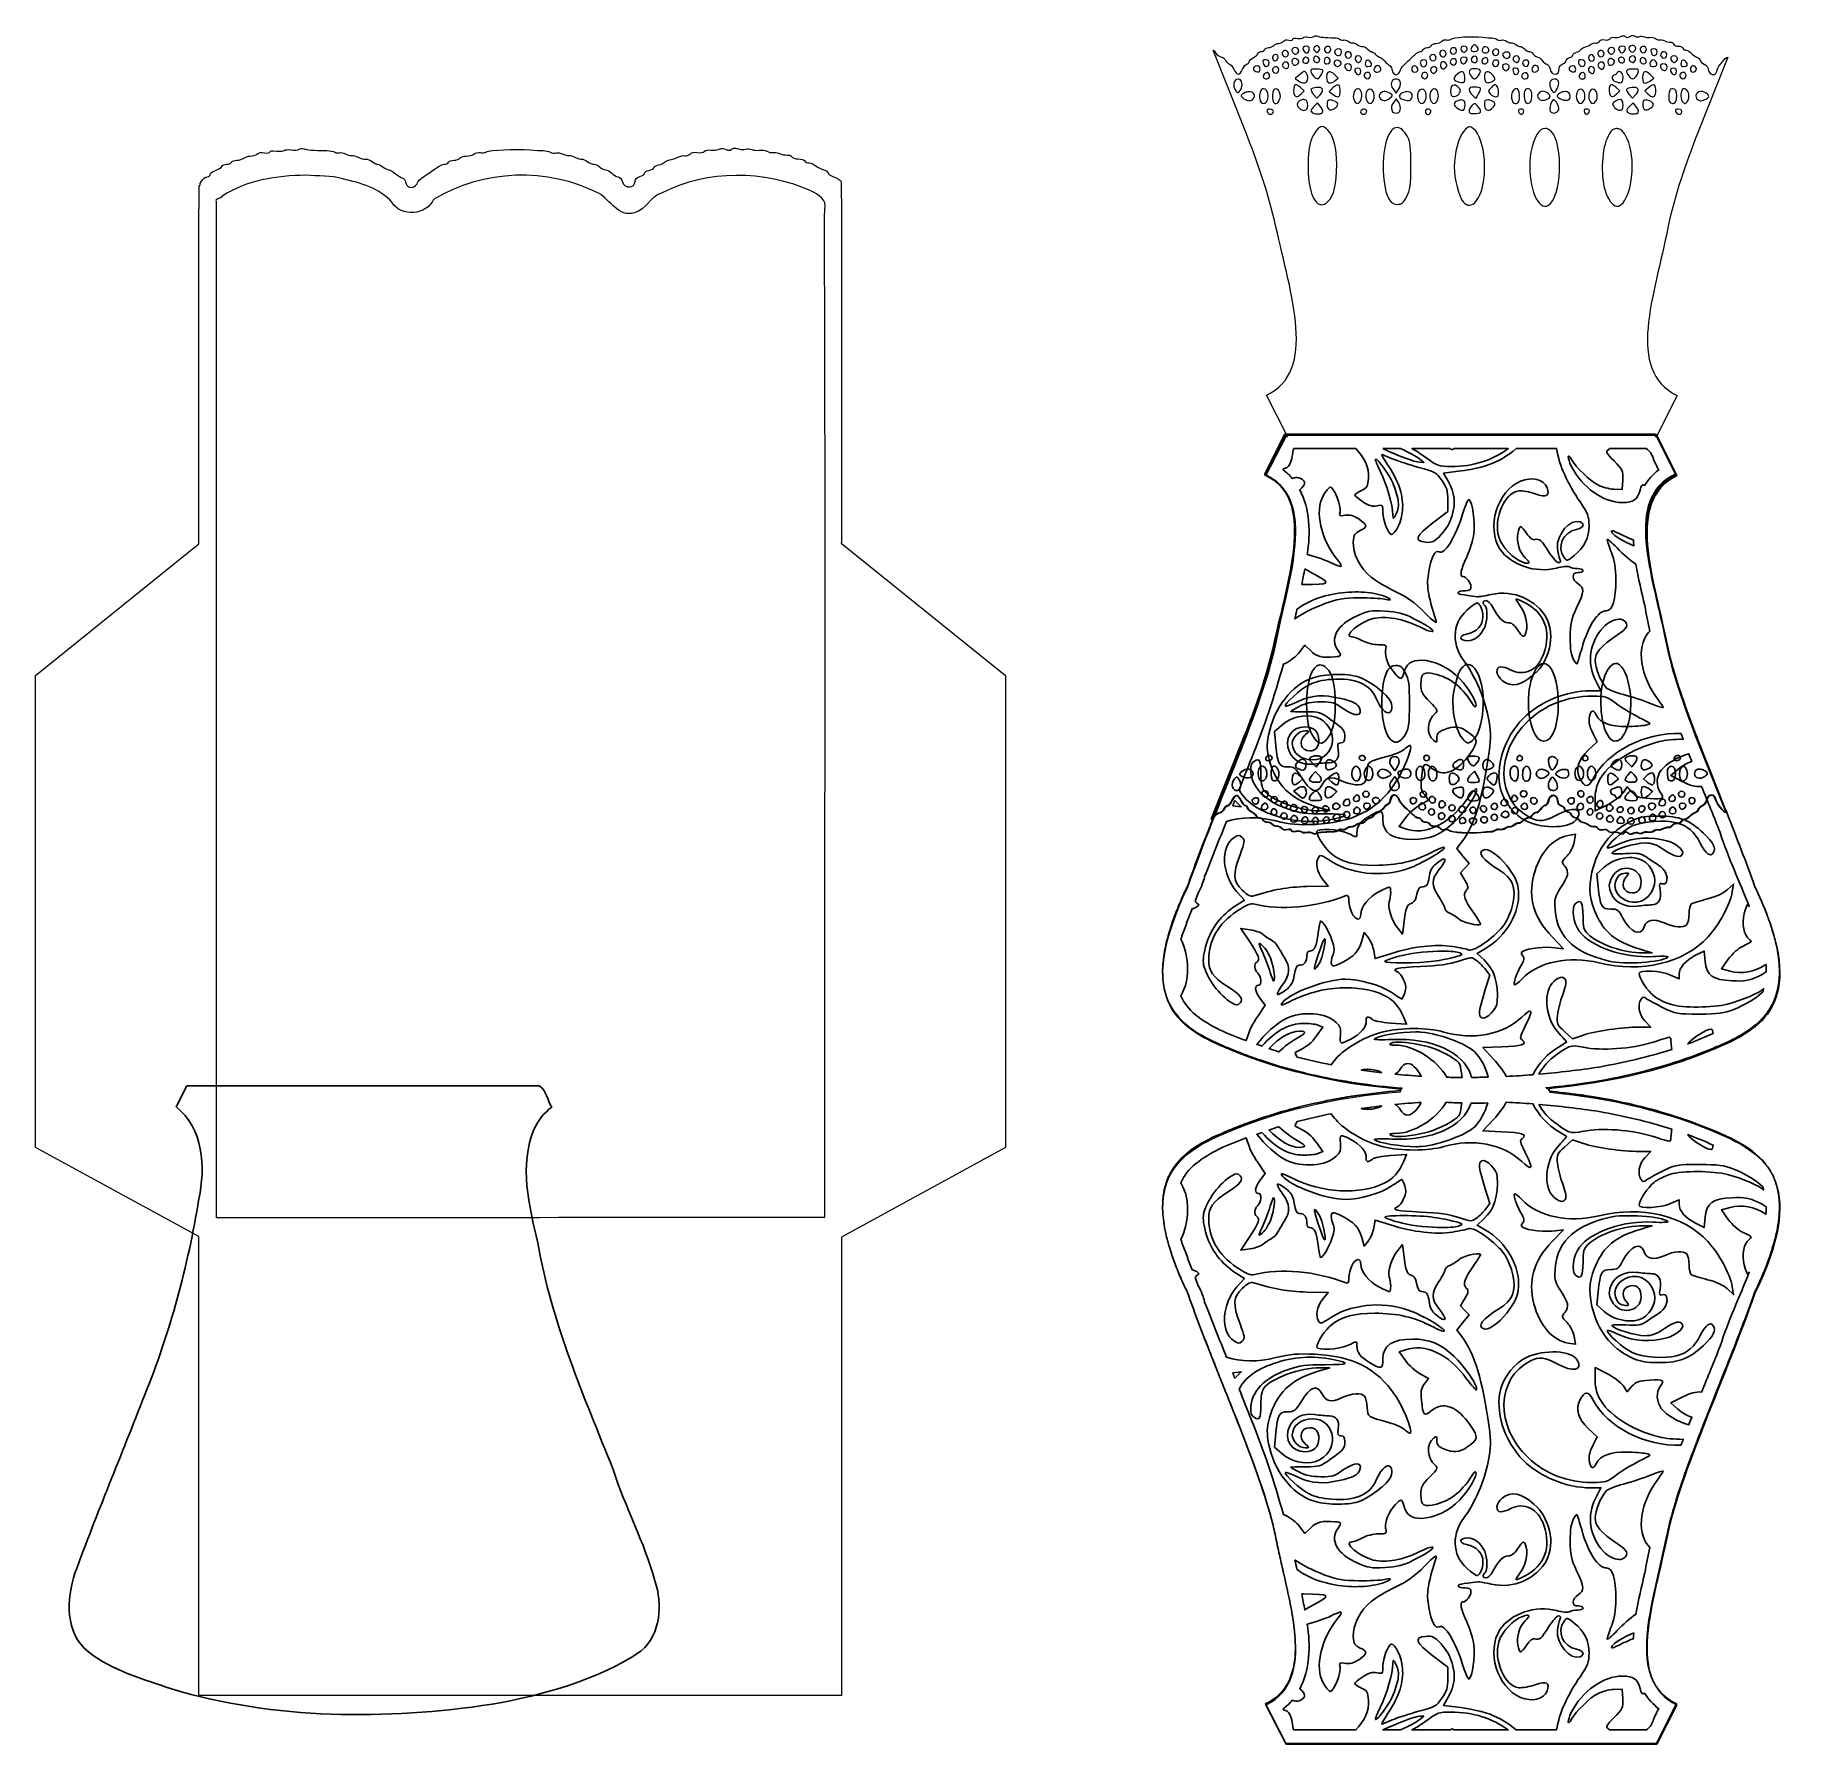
# Model space of a CAD drawing. Header units: centimetres. Extents: x -13.8 to 14.1, y -13 to 13.8.
import ezdxf

# ---------------------------------------------------------------- set-up
doc = ezdxf.new("R2010")
doc.units = ezdxf.units.CM
doc.header["$MEASUREMENT"] = 0
doc.layers.add('Layer 1', color=7, linetype='Continuous')

msp = doc.modelspace()

# ---------------------------------------------------------------- linework, layer by layer
at = {"layer": 'Layer 1', "color": 13, "lineweight": 13}
for points, knots in [([(11.35174, 13.8218), (11.33869, 13.82097), (11.32757, 13.81574), (11.31543, 13.80566), (11.31543, 13.80566), (11.28989, 13.78447), (11.27587, 13.78375), (11.25189, 13.80364), (11.25189, 13.80364), (11.22841, 13.82313), (11.20951, 13.82353), (11.17424, 13.80465), (11.17424, 13.80465), (11.14874, 13.79101), (11.10553, 13.78575), (11.07843, 13.79255), (11.07843, 13.79255), (11.04819, 13.80014), (11.019, 13.7919), (11.00279, 13.77238), (11.00279, 13.77238), (10.98544, 13.75148), (10.95798, 13.74522), (10.92211, 13.75423), (10.92211, 13.75423), (10.88325, 13.76398), (10.85924, 13.75713), (10.83941, 13.73003), (10.83941, 13.73003), (10.82409, 13.70908), (10.79786, 13.69731), (10.78092, 13.70381), (10.78092, 13.70381), (10.76398, 13.71031), (10.72707, 13.70011), (10.69923, 13.68061), (10.69923, 13.68061), (10.67139, 13.66111), (10.62991, 13.64183), (10.60645, 13.63825), (10.60645, 13.63825), (10.58298, 13.63467), (10.55595, 13.61903), (10.54695, 13.60295), (10.54695, 13.60295), (10.53795, 13.58687), (10.50706, 13.56704), (10.47736, 13.55958), (10.47736, 13.55958), (10.44766, 13.55213), (10.4229, 13.53345), (10.4229, 13.51722), (10.4229, 13.51722), (10.4229, 13.501), (10.39899, 13.48127), (10.36945, 13.47385), (10.36945, 13.47385), (10.3399, 13.46643), (10.316, 13.44626), (10.316, 13.42847), (10.316, 13.42847), (10.316, 13.41067), (10.29109, 13.38625), (10.26154, 13.37502), (10.26154, 13.37502), (10.22481, 13.36106), (10.20809, 13.33871), (10.20809, 13.30342), (10.20809, 13.30342), (10.20809, 13.18769), (10.08676, 13.18095), (10.06388, 13.29535), (10.06388, 13.29535), (10.05652, 13.33216), (10.0345, 13.36421), (10.01244, 13.36998), (10.01244, 13.36998), (9.99115, 13.37555), (9.95838, 13.40319), (9.93983, 13.4315), (9.93983, 13.4315), (9.92128, 13.45981), (9.88976, 13.48293), (9.86923, 13.48293), (9.86923, 13.48293), (9.84871, 13.48293), (9.81945, 13.50165), (9.80469, 13.52529), (9.80469, 13.52529), (9.78993, 13.54893), (9.75984, 13.56866), (9.73813, 13.56866), (9.73813, 13.56866), (9.71642, 13.56866), (9.68112, 13.5881), (9.65947, 13.61203), (9.65947, 13.61203), (9.63782, 13.63596), (9.60963, 13.65176), (9.59694, 13.64733), (9.59694, 13.64733), (9.58426, 13.6429), (9.5513, 13.65688), (9.52332, 13.67859), (9.52332, 13.67859), (9.49534, 13.7003), (9.46383, 13.71307), (9.45373, 13.70683), (9.45373, 13.70683), (9.44363, 13.70059), (9.41236, 13.71053), (9.38414, 13.72902), (9.38414, 13.72902), (9.35592, 13.74751), (9.31695, 13.75669), (9.29741, 13.74919), (9.29741, 13.74919), (9.27787, 13.74169), (9.24871, 13.74612), (9.23286, 13.75927), (9.23286, 13.75927), (9.21701, 13.77242), (9.18151, 13.78419), (9.15319, 13.78448), (9.15319, 13.78448), (9.12487, 13.78477), (9.05813, 13.7897), (9.00494, 13.79557), (9.00494, 13.79557), (8.83155, 13.81472), (8.5402, 13.79609), (8.50069, 13.7633), (8.50069, 13.7633), (8.48695, 13.7519), (8.45596, 13.74698), (8.43211, 13.75322), (8.43211, 13.75322), (8.40701, 13.75978), (8.37772, 13.75055), (8.36152, 13.73103), (8.36152, 13.73103), (8.34612, 13.71248), (8.30513, 13.69775), (8.27075, 13.69775), (8.27075, 13.69775), (8.23501, 13.69775), (8.20319, 13.68391), (8.19612, 13.66548), (8.19612, 13.66548), (8.18931, 13.64775), (8.16023, 13.63321), (8.13157, 13.63321), (8.13157, 13.63321), (8.10292, 13.63321), (8.07383, 13.61867), (8.06703, 13.60094), (8.06703, 13.60094), (8.06023, 13.58321), (8.03863, 13.56867), (8.01963, 13.56867), (8.01963, 13.56867), (8.00063, 13.56867), (7.96603, 13.5489), (7.94198, 13.5253), (7.94198, 13.5253), (7.91793, 13.50171), (7.85788, 13.44663), (7.80886, 13.40226), (7.80886, 13.40226), (7.75984, 13.35789), (7.71621, 13.30361), (7.71205, 13.28124), (7.71205, 13.28124), (7.70789, 13.25887), (7.68803, 13.22952), (7.66767, 13.2167), (7.66767, 13.2167), (7.62284, 13.18847), (7.5895, 13.21442), (7.57489, 13.29032), (7.57489, 13.29032), (7.56938, 13.31896), (7.55325, 13.34695), (7.53859, 13.35184), (7.53859, 13.35184), (7.52392, 13.35673), (7.48837, 13.38786), (7.45892, 13.42143), (7.45892, 13.42143), (7.42947, 13.45499), (7.39453, 13.48295), (7.38126, 13.48295), (7.38126, 13.48295), (7.36799, 13.48295), (7.33912, 13.50167), (7.31773, 13.52531), (7.31773, 13.52531), (7.29634, 13.54895), (7.26725, 13.56868), (7.25319, 13.56868), (7.25319, 13.56868), (7.23912, 13.56868), (7.21038, 13.58803), (7.18864, 13.61205), (7.18864, 13.61205), (7.16691, 13.63606), (7.13353, 13.6535), (7.11502, 13.65037), (7.11502, 13.65037), (7.09651, 13.64724), (7.05782, 13.66064), (7.0293, 13.68062), (7.0293, 13.68062), (7.00078, 13.70061), (6.97028, 13.71275), (6.96072, 13.70684), (6.96072, 13.70684), (6.95116, 13.70093), (6.91848, 13.71181), (6.88912, 13.73104), (6.88912, 13.73104), (6.85976, 13.75028), (6.82533, 13.75916), (6.81247, 13.75121), (6.81247, 13.75121), (6.79961, 13.74326), (6.77686, 13.74716), (6.76104, 13.76029), (6.76104, 13.76029), (6.74522, 13.77342), (6.70417, 13.78512), (6.67027, 13.7855), (6.67027, 13.7855), (6.51816, 13.78721), (6.43481, 13.79609), (6.40907, 13.81273), (6.40907, 13.81273), (6.39314, 13.82302), (6.36876, 13.82009), (6.35259, 13.80668), (6.35259, 13.80668), (6.33707, 13.7938), (6.29552, 13.78945), (6.25981, 13.79659), (6.25981, 13.79659), (6.22364, 13.80382), (6.1888, 13.7999), (6.18115, 13.78751), (6.18115, 13.78751), (6.17344, 13.77503), (6.1344, 13.77061), (6.0924, 13.77742), (6.0924, 13.77742), (6.04149, 13.78568), (6.01777, 13.781), (6.01777, 13.7633), (6.01777, 13.7633), (6.01777, 13.74591), (5.99708, 13.74122), (5.95625, 13.75019), (5.95625, 13.75019), (5.91442, 13.75938), (5.88738, 13.75377), (5.86851, 13.73103), (5.86851, 13.73103), (5.85336, 13.71278), (5.81852, 13.69775), (5.79186, 13.69775), (5.79186, 13.69775), (5.76521, 13.69775), (5.73195, 13.68321), (5.71723, 13.66548), (5.71723, 13.66548), (5.70252, 13.64775), (5.66704, 13.63321), (5.63857, 13.63321), (5.63857, 13.63321), (5.6101, 13.63321), (5.58083, 13.61867), (5.57402, 13.60094), (5.57402, 13.60094), (5.56722, 13.58321), (5.54332, 13.56867), (5.52057, 13.56867), (5.52057, 13.56867), (5.49782, 13.56867), (5.47308, 13.55356), (5.46611, 13.53539), (5.46611, 13.53539), (5.45914, 13.51722), (5.42551, 13.48844), (5.39148, 13.47085), (5.39148, 13.47085), (5.35745, 13.45326), (5.32996, 13.42474), (5.32996, 13.40731), (5.32996, 13.40731), (5.32996, 13.38989), (5.31532, 13.37504), (5.29769, 13.37504), (5.29769, 13.37504), (5.28005, 13.37504), (5.24897, 13.33868), (5.2281, 13.29436), (5.2281, 13.29436), (5.20723, 13.25004), (5.17606, 13.21368), (5.15851, 13.21368), (5.15851, 13.21368), (5.14097, 13.21368), (5.10879, 13.25004), (5.08792, 13.29436), (5.08792, 13.29436), (5.06705, 13.33868), (5.03521, 13.37504), (5.01732, 13.37504), (5.01732, 13.37504), (4.99943, 13.37504), (4.97431, 13.39995), (4.96084, 13.4295), (4.96084, 13.4295), (4.94738, 13.45905), (4.92024, 13.48295), (4.90033, 13.48295), (4.90033, 13.48295), (4.88042, 13.48295), (4.84609, 13.50167), (4.82469, 13.52531), (4.82469, 13.52531), (4.8033, 13.54895), (4.78213, 13.58985), (4.76317, 13.58985), (4.76317, 13.58985), (4.76317, 13.58985), (5.2775, 12.301), (5.2775, 12.301), (5.2775, 12.301), (5.45362, 11.85296), (5.63213, 11.34634), (5.7525, 10.81549), (5.7525, 10.81549), (5.9851, 9.74742), (6.40951, 8.53911), (5.60123, 8.1692), (5.60123, 8.1692), (5.60123, 8.1692), (5.92092, 7.53587), (5.92092, 7.53587), (5.92092, 7.53587), (5.92092, 7.53587), (5.93302, 7.53587), (5.93302, 7.53587), (5.93302, 7.53587), (5.93302, 7.53587), (5.93302, 7.51873), (5.93302, 7.51873), (5.93302, 7.51873), (5.93302, 7.51873), (5.91184, 7.51873), (5.91184, 7.51873), (5.91184, 7.51873), (5.91184, 7.51873), (5.59215, 6.8975), (5.59215, 6.8975), (5.59215, 6.8975), (6.41673, 6.50314), (5.95157, 5.29407), (5.74343, 4.226), (5.74343, 4.226), (5.53622, 3.24684), (4.82503, 1.73433), (4.36583, 0.42902), (4.36583, 0.42902), (3.56957, -1.22631), (4.11774, -1.7291), (4.86907, -2.05792), (4.86907, -2.05792), (5.73883, -2.44337), (6.69364, -2.66429), (7.71907, -2.74773), (7.71907, -2.74773), (7.71459, -2.75957), (7.71187, -2.77191), (7.70999, -2.78404), (7.70999, -2.78404), (6.68803, -2.86805), (5.73624, -3.08854), (4.86906, -3.47284), (4.86906, -3.47284), (4.11773, -3.80166), (3.56956, -4.30345), (4.36582, -5.95878), (4.36582, -5.95878), (4.82503, -7.26409), (5.53622, -8.7766), (5.74342, -9.75576), (5.74342, -9.75576), (5.95156, -10.82383), (6.41673, -12.03289), (5.59214, -12.42726), (5.59214, -12.42726), (5.59214, -12.42726), (5.91183, -13.0495), (5.91183, -13.0495), (5.91183, -13.0495), (5.91183, -13.0495), (11.73991, -13.0495), (11.73991, -13.0495), (11.73991, -13.0495), (11.73991, -13.0495), (12.0596, -12.42726), (12.0596, -12.42726), (12.0596, -12.42726), (11.23502, -12.03289), (11.70018, -10.82383), (11.90833, -9.75576), (11.90833, -9.75576), (12.11553, -8.7766), (12.82672, -7.26409), (13.28593, -5.95878), (13.28593, -5.95878), (14.08219, -4.30346), (13.53301, -3.80167), (12.78168, -3.47284), (12.78168, -3.47284), (11.9476, -3.1032), (11.03549, -2.88505), (10.05774, -2.79412), (10.05774, -2.79412), (10.05597, -2.77502), (10.05176, -2.75605), (10.04362, -2.73764), (10.04362, -2.73764), (11.02668, -2.64751), (11.94361, -2.42932), (12.78168, -2.05792), (12.78168, -2.05792), (13.53301, -1.7291), (14.08219, -1.2263), (13.28593, 0.42902), (13.28593, 0.42902), (12.82672, 1.73433), (12.11553, 3.24684), (11.90833, 4.226), (11.90833, 4.226), (11.70018, 5.29407), (11.23502, 6.50314), (12.0596, 6.8975), (12.0596, 6.8975), (12.0596, 6.8975), (11.73991, 7.51873), (11.73991, 7.51873), (11.73991, 7.51873), (11.73991, 7.51873), (11.71873, 7.51873), (11.71873, 7.51873), (11.71873, 7.51873), (11.71873, 7.51873), (11.71873, 7.53587), (11.71873, 7.53587), (11.71873, 7.53587), (11.71873, 7.53587), (11.74899, 7.53587), (11.74899, 7.53587), (11.74899, 7.53587), (11.74899, 7.53587), (12.06465, 8.16114), (12.06465, 8.16114), (12.06465, 8.16114), (11.24007, 8.5555), (11.70926, 9.73633), (11.91741, 10.8044), (11.91741, 10.8044), (12.01937, 11.30891), (12.20343, 11.80935), (12.38031, 12.27983), (12.38031, 12.27983), (12.38031, 12.27983), (12.85934, 13.48296), (12.85934, 13.48296), (12.85934, 13.48296), (12.82096, 13.48296), (12.70806, 13.34152), (12.69294, 13.28126), (12.69294, 13.28126), (12.68484, 13.24897), (12.66408, 13.21739), (12.64655, 13.21067), (12.64655, 13.21067), (12.6046, 13.19457), (12.55074, 13.24129), (12.55074, 13.29337), (12.55074, 13.29337), (12.55074, 13.31681), (12.52267, 13.35027), (12.4862, 13.37102), (12.4862, 13.37102), (12.45082, 13.39115), (12.42172, 13.41949), (12.42166, 13.43456), (12.42166, 13.43456), (12.42166, 13.44963), (12.39984, 13.47078), (12.37325, 13.48095), (12.37325, 13.48095), (12.34666, 13.49112), (12.30601, 13.51949), (12.28349, 13.54449), (12.28349, 13.54449), (12.26098, 13.56948), (12.22638, 13.58987), (12.20584, 13.58987), (12.20584, 13.58987), (12.1853, 13.58987), (12.16222, 13.60441), (12.15542, 13.62214), (12.15542, 13.62214), (12.14833, 13.64062), (12.11683, 13.65441), (12.08079, 13.65441), (12.08079, 13.65441), (12.04361, 13.65441), (12.01278, 13.66881), (12.00515, 13.6887), (12.00515, 13.6887), (11.99806, 13.70719), (11.97448, 13.71911), (11.95372, 13.71593), (11.95372, 13.71593), (11.93296, 13.71275), (11.8935, 13.72297), (11.86598, 13.73812), (11.86598, 13.73812), (11.83846, 13.75327), (11.80398, 13.76026), (11.78832, 13.75426), (11.78832, 13.75426), (11.77266, 13.74825), (11.74158, 13.7572), (11.71974, 13.77342), (11.71974, 13.77342), (11.69791, 13.78964), (11.65951, 13.79779), (11.63402, 13.79157), (11.63402, 13.79157), (11.60853, 13.78535), (11.5687, 13.78966), (11.54628, 13.80165), (11.54628, 13.80165), (11.52339, 13.8139), (11.49303, 13.81578), (11.47669, 13.80568), (11.47669, 13.80568), (11.4603, 13.79555), (11.42602, 13.79797), (11.39803, 13.81072), (11.39803, 13.81072), (11.37968, 13.81908), (11.36469, 13.82265), (11.35164, 13.82181), (11.35164, 13.82181), (11.35164, 13.82181), (11.35174, 13.8218), (11.35174, 13.8218)], [0, 0, 0, 0, 0.00704225, 0.00704225, 0.00704225, 0.00704225, 0.01408451, 0.01408451, 0.01408451, 0.01408451, 0.02112676, 0.02112676, 0.02112676, 0.02112676, 0.02816901, 0.02816901, 0.02816901, 0.02816901, 0.03521127, 0.03521127, 0.03521127, 0.03521127, 0.04225352, 0.04225352, 0.04225352, 0.04225352, 0.04929577, 0.04929577, 0.04929577, 0.04929577, 0.05633803, 0.05633803, 0.05633803, 0.05633803, 0.06338028, 0.06338028, 0.06338028, 0.06338028, 0.07042254, 0.07042254, 0.07042254, 0.07042254, 0.07746479, 0.07746479, 0.07746479, 0.07746479, 0.08450704, 0.08450704, 0.08450704, 0.08450704, 0.0915493, 0.0915493, 0.0915493, 0.0915493, 0.09859155, 0.09859155, 0.09859155, 0.09859155, 0.1056338, 0.1056338, 0.1056338, 0.1056338, 0.11267606, 0.11267606, 0.11267606, 0.11267606, 0.11971831, 0.11971831, 0.11971831, 0.11971831, 0.12676056, 0.12676056, 0.12676056, 0.12676056, 0.13380282, 0.13380282, 0.13380282, 0.13380282, 0.14084507, 0.14084507, 0.14084507, 0.14084507, 0.14788732, 0.14788732, 0.14788732, 0.14788732, 0.15492958, 0.15492958, 0.15492958, 0.15492958, 0.16197183, 0.16197183, 0.16197183, 0.16197183, 0.16901408, 0.16901408, 0.16901408, 0.16901408, 0.17605634, 0.17605634, 0.17605634, 0.17605634, 0.18309859, 0.18309859, 0.18309859, 0.18309859, 0.19014085, 0.19014085, 0.19014085, 0.19014085, 0.1971831, 0.1971831, 0.1971831, 0.1971831, 0.20422535, 0.20422535, 0.20422535, 0.20422535, 0.21126761, 0.21126761, 0.21126761, 0.21126761, 0.21830986, 0.21830986, 0.21830986, 0.21830986, 0.22535211, 0.22535211, 0.22535211, 0.22535211, 0.23239437, 0.23239437, 0.23239437, 0.23239437, 0.23943662, 0.23943662, 0.23943662, 0.23943662, 0.24647887, 0.24647887, 0.24647887, 0.24647887, 0.25352113, 0.25352113, 0.25352113, 0.25352113, 0.26056338, 0.26056338, 0.26056338, 0.26056338, 0.26760563, 0.26760563, 0.26760563, 0.26760563, 0.27464789, 0.27464789, 0.27464789, 0.27464789, 0.28169014, 0.28169014, 0.28169014, 0.28169014, 0.28873239, 0.28873239, 0.28873239, 0.28873239, 0.29577465, 0.29577465, 0.29577465, 0.29577465, 0.3028169, 0.3028169, 0.3028169, 0.3028169, 0.30985915, 0.30985915, 0.30985915, 0.30985915, 0.31690141, 0.31690141, 0.31690141, 0.31690141, 0.32394366, 0.32394366, 0.32394366, 0.32394366, 0.33098592, 0.33098592, 0.33098592, 0.33098592, 0.33802817, 0.33802817, 0.33802817, 0.33802817, 0.34507042, 0.34507042, 0.34507042, 0.34507042, 0.35211268, 0.35211268, 0.35211268, 0.35211268, 0.35915493, 0.35915493, 0.35915493, 0.35915493, 0.36619718, 0.36619718, 0.36619718, 0.36619718, 0.37323944, 0.37323944, 0.37323944, 0.37323944, 0.38028169, 0.38028169, 0.38028169, 0.38028169, 0.38732394, 0.38732394, 0.38732394, 0.38732394, 0.3943662, 0.3943662, 0.3943662, 0.3943662, 0.40140845, 0.40140845, 0.40140845, 0.40140845, 0.4084507, 0.4084507, 0.4084507, 0.4084507, 0.41549296, 0.41549296, 0.41549296, 0.41549296, 0.42253521, 0.42253521, 0.42253521, 0.42253521, 0.42957746, 0.42957746, 0.42957746, 0.42957746, 0.43661972, 0.43661972, 0.43661972, 0.43661972, 0.44366197, 0.44366197, 0.44366197, 0.44366197, 0.45070423, 0.45070423, 0.45070423, 0.45070423, 0.45774648, 0.45774648, 0.45774648, 0.45774648, 0.46478873, 0.46478873, 0.46478873, 0.46478873, 0.47183099, 0.47183099, 0.47183099, 0.47183099, 0.47887324, 0.47887324, 0.47887324, 0.47887324, 0.48591549, 0.48591549, 0.48591549, 0.48591549, 0.49295775, 0.49295775, 0.49295775, 0.49295775, 0.5, 0.5, 0.5, 0.5, 0.50704225, 0.50704225, 0.50704225, 0.50704225, 0.51408451, 0.51408451, 0.51408451, 0.51408451, 0.52112676, 0.52112676, 0.52112676, 0.52112676, 0.52816901, 0.52816901, 0.52816901, 0.52816901, 0.53521127, 0.53521127, 0.53521127, 0.53521127, 0.54225352, 0.54225352, 0.54225352, 0.54225352, 0.54929577, 0.54929577, 0.54929577, 0.54929577, 0.55633803, 0.55633803, 0.55633803, 0.55633803, 0.56338028, 0.56338028, 0.56338028, 0.56338028, 0.57042254, 0.57042254, 0.57042254, 0.57042254, 0.57746479, 0.57746479, 0.57746479, 0.57746479, 0.58450704, 0.58450704, 0.58450704, 0.58450704, 0.5915493, 0.5915493, 0.5915493, 0.5915493, 0.59859155, 0.59859155, 0.59859155, 0.59859155, 0.6056338, 0.6056338, 0.6056338, 0.6056338, 0.61267606, 0.61267606, 0.61267606, 0.61267606, 0.61971831, 0.61971831, 0.61971831, 0.61971831, 0.62676056, 0.62676056, 0.62676056, 0.62676056, 0.63380282, 0.63380282, 0.63380282, 0.63380282, 0.64084507, 0.64084507, 0.64084507, 0.64084507, 0.64788732, 0.64788732, 0.64788732, 0.64788732, 0.65492958, 0.65492958, 0.65492958, 0.65492958, 0.66197183, 0.66197183, 0.66197183, 0.66197183, 0.66901408, 0.66901408, 0.66901408, 0.66901408, 0.67605634, 0.67605634, 0.67605634, 0.67605634, 0.68309859, 0.68309859, 0.68309859, 0.68309859, 0.69014085, 0.69014085, 0.69014085, 0.69014085, 0.6971831, 0.6971831, 0.6971831, 0.6971831, 0.70422535, 0.70422535, 0.70422535, 0.70422535, 0.71126761, 0.71126761, 0.71126761, 0.71126761, 0.71830986, 0.71830986, 0.71830986, 0.71830986, 0.72535211, 0.72535211, 0.72535211, 0.72535211, 0.73239437, 0.73239437, 0.73239437, 0.73239437, 0.73943662, 0.73943662, 0.73943662, 0.73943662, 0.74647887, 0.74647887, 0.74647887, 0.74647887, 0.75352113, 0.75352113, 0.75352113, 0.75352113, 0.76056338, 0.76056338, 0.76056338, 0.76056338, 0.76760563, 0.76760563, 0.76760563, 0.76760563, 0.77464789, 0.77464789, 0.77464789, 0.77464789, 0.78169014, 0.78169014, 0.78169014, 0.78169014, 0.78873239, 0.78873239, 0.78873239, 0.78873239, 0.79577465, 0.79577465, 0.79577465, 0.79577465, 0.8028169, 0.8028169, 0.8028169, 0.8028169, 0.80985915, 0.80985915, 0.80985915, 0.80985915, 0.81690141, 0.81690141, 0.81690141, 0.81690141, 0.82394366, 0.82394366, 0.82394366, 0.82394366, 0.83098592, 0.83098592, 0.83098592, 0.83098592, 0.83802817, 0.83802817, 0.83802817, 0.83802817, 0.84507042, 0.84507042, 0.84507042, 0.84507042, 0.85211268, 0.85211268, 0.85211268, 0.85211268, 0.85915493, 0.85915493, 0.85915493, 0.85915493, 0.86619718, 0.86619718, 0.86619718, 0.86619718, 0.87323944, 0.87323944, 0.87323944, 0.87323944, 0.88028169, 0.88028169, 0.88028169, 0.88028169, 0.88732394, 0.88732394, 0.88732394, 0.88732394, 0.8943662, 0.8943662, 0.8943662, 0.8943662, 0.90140845, 0.90140845, 0.90140845, 0.90140845, 0.9084507, 0.9084507, 0.9084507, 0.9084507, 0.91549296, 0.91549296, 0.91549296, 0.91549296, 0.92253521, 0.92253521, 0.92253521, 0.92253521, 0.92957746, 0.92957746, 0.92957746, 0.92957746, 0.93661972, 0.93661972, 0.93661972, 0.93661972, 0.94366197, 0.94366197, 0.94366197, 0.94366197, 0.95070423, 0.95070423, 0.95070423, 0.95070423, 0.95774648, 0.95774648, 0.95774648, 0.95774648, 0.96478873, 0.96478873, 0.96478873, 0.96478873, 0.97183099, 0.97183099, 0.97183099, 0.97183099, 0.97887324, 0.97887324, 0.97887324, 0.97887324, 0.98591549, 0.98591549, 0.98591549, 0.98591549, 1, 1, 1, 1]), ([(6.23363, 13.65439), (6.25975, 13.65439), (6.27599, 13.63973), (6.27599, 13.61506), (6.27599, 13.61506), (6.27599, 13.57108), (6.25951, 13.54737), (6.23666, 13.5485), (6.23666, 13.5485), (6.22295, 13.54918), (6.20639, 13.55933), (6.19027, 13.57875), (6.19027, 13.57875), (6.15777, 13.61791), (6.17878, 13.65439), (6.23364, 13.65439), (6.23364, 13.65439), (6.23364, 13.65439), (6.23363, 13.65439), (6.23363, 13.65439)], [0, 0, 0, 0, 0.16666667, 0.16666667, 0.16666667, 0.16666667, 0.33333333, 0.33333333, 0.33333333, 0.33333333, 0.5, 0.5, 0.5, 0.5, 0.66666667, 0.66666667, 0.66666667, 0.66666667, 1, 1, 1, 1]), ([(6.396, 13.6675), (6.4045, 13.6675), (6.41276, 13.66036), (6.42525, 13.64531), (6.42525, 13.64531), (6.44778, 13.61816), (6.44778, 13.6059), (6.42525, 13.57875), (6.42525, 13.57875), (6.41276, 13.5637), (6.40537, 13.55555), (6.39701, 13.55555), (6.39701, 13.55555), (6.38865, 13.55555), (6.37877, 13.5637), (6.36373, 13.57875), (6.36373, 13.57875), (6.33364, 13.60884), (6.33364, 13.61522), (6.36373, 13.64531), (6.36373, 13.64531), (6.37877, 13.66036), (6.38751, 13.6675), (6.396, 13.6675)], [0, 0, 0, 0, 0.14285714, 0.14285714, 0.14285714, 0.14285714, 0.28571429, 0.28571429, 0.28571429, 0.28571429, 0.42857143, 0.42857143, 0.42857143, 0.42857143, 0.57142857, 0.57142857, 0.57142857, 0.57142857, 0.71428571, 0.71428571, 0.71428571, 0.71428571, 1, 1, 1, 1]), ([(6.5735, 13.65137), (6.58374, 13.65024), (6.59355, 13.64544), (6.60174, 13.63725), (6.60174, 13.63725), (6.63448, 13.60451), (6.6048, 13.54298), (6.56039, 13.55153), (6.56039, 13.55153), (6.53981, 13.55549), (6.51998, 13.57532), (6.51601, 13.5959), (6.51601, 13.5959), (6.5096, 13.62921), (6.54278, 13.65475), (6.5735, 13.65137)], [0, 0, 0, 0, 0.2, 0.2, 0.2, 0.2, 0.4, 0.4, 0.4, 0.4, 0.6, 0.6, 0.6, 0.6, 1, 1, 1, 1]), ([(8.70243, 13.65439), (8.75661, 13.65439), (8.77837, 13.61779), (8.7468, 13.57976), (8.7468, 13.57976), (8.73462, 13.56509), (8.71966, 13.55883), (8.70545, 13.55959), (8.70545, 13.55959), (8.68177, 13.56085), (8.66108, 13.58155), (8.66108, 13.61405), (8.66108, 13.61405), (8.66108, 13.63999), (8.67583, 13.65439), (8.70243, 13.65439)], [0, 0, 0, 0, 0.2, 0.2, 0.2, 0.2, 0.4, 0.4, 0.4, 0.4, 0.6, 0.6, 0.6, 0.6, 1, 1, 1, 1]), ([(8.87589, 13.67456), (8.88527, 13.67456), (8.89416, 13.66638), (8.91018, 13.65036), (8.91018, 13.65036), (8.9508, 13.60974), (8.93376, 13.56867), (8.87589, 13.56867), (8.87589, 13.56867), (8.85365, 13.56867), (8.82843, 13.57891), (8.82042, 13.59187), (8.82042, 13.59187), (8.81241, 13.60482), (8.82145, 13.63124), (8.84059, 13.65036), (8.84059, 13.65036), (8.85661, 13.66638), (8.8665, 13.67456), (8.87589, 13.67456)], [0, 0, 0, 0, 0.16666667, 0.16666667, 0.16666667, 0.16666667, 0.33333333, 0.33333333, 0.33333333, 0.33333333, 0.5, 0.5, 0.5, 0.5, 0.66666667, 0.66666667, 0.66666667, 0.66666667, 1, 1, 1, 1]), ([(9.04834, 13.64531), (9.0807, 13.64493), (9.11122, 13.61283), (9.09776, 13.57774), (9.09776, 13.57774), (9.09014, 13.55789), (9.0686, 13.54849), (9.04733, 13.54849), (9.04733, 13.54849), (9.02607, 13.54849), (9.00553, 13.55789), (8.99791, 13.57774), (8.99791, 13.57774), (8.99144, 13.5946), (9.00005, 13.62009), (9.01707, 13.63422), (9.01707, 13.63422), (9.02679, 13.64228), (9.03755, 13.64544), (9.04834, 13.64531)], [0, 0, 0, 0, 0.16666667, 0.16666667, 0.16666667, 0.16666667, 0.33333333, 0.33333333, 0.33333333, 0.33333333, 0.5, 0.5, 0.5, 0.5, 0.66666667, 0.66666667, 0.66666667, 0.66666667, 1, 1, 1, 1]), ([(11.19441, 13.65439), (11.24903, 13.65439), (11.26243, 13.63389), (11.23778, 13.58783), (11.23778, 13.58783), (11.22486, 13.56369), (11.2128, 13.55092), (11.19946, 13.54951), (11.19946, 13.54951), (11.18612, 13.5481), (11.17145, 13.55782), (11.15408, 13.57876), (11.15408, 13.57876), (11.1224, 13.61693), (11.14275, 13.6544), (11.19442, 13.6544), (11.19442, 13.6544), (11.19442, 13.6544), (11.19441, 13.65439), (11.19441, 13.65439)], [0, 0, 0, 0, 0.16666667, 0.16666667, 0.16666667, 0.16666667, 0.33333333, 0.33333333, 0.33333333, 0.33333333, 0.5, 0.5, 0.5, 0.5, 0.66666667, 0.66666667, 0.66666667, 0.66666667, 1, 1, 1, 1]), ([(11.35577, 13.66447), (11.36517, 13.66471), (11.37525, 13.66302), (11.38502, 13.65943), (11.38502, 13.65943), (11.41884, 13.64699), (11.41902, 13.60669), (11.38603, 13.57371), (11.38603, 13.57371), (11.37875, 13.56643), (11.36989, 13.56297), (11.36082, 13.56262), (11.36082, 13.56262), (11.33361, 13.56155), (11.30434, 13.58806), (11.30434, 13.62313), (11.30434, 13.62313), (11.30434, 13.64723), (11.32759, 13.66382), (11.35577, 13.66448), (11.35577, 13.66448), (11.35577, 13.66448), (11.35577, 13.66447), (11.35577, 13.66447)], [0, 0, 0, 0, 0.14285714, 0.14285714, 0.14285714, 0.14285714, 0.28571429, 0.28571429, 0.28571429, 0.28571429, 0.42857143, 0.42857143, 0.42857143, 0.42857143, 0.57142857, 0.57142857, 0.57142857, 0.57142857, 0.71428571, 0.71428571, 0.71428571, 0.71428571, 1, 1, 1, 1]), ([(11.53831, 13.65137), (11.54864, 13.65024), (11.55836, 13.64544), (11.56655, 13.63725), (11.56655, 13.63725), (11.59929, 13.60451), (11.56861, 13.54298), (11.52419, 13.55153), (11.52419, 13.55153), (11.50361, 13.55549), (11.48378, 13.57532), (11.47982, 13.5959), (11.47982, 13.5959), (11.47341, 13.62921), (11.50731, 13.65475), (11.53831, 13.65137)], [0, 0, 0, 0, 0.2, 0.2, 0.2, 0.2, 0.4, 0.4, 0.4, 0.4, 0.6, 0.6, 0.6, 0.6, 1, 1, 1, 1]), ([(5.58517, 13.43959), (5.63757, 13.43959), (5.65676, 13.41224), (5.63862, 13.36496), (5.63862, 13.36496), (5.63147, 13.34632), (5.61861, 13.33775), (5.60433, 13.33672), (5.60433, 13.33672), (5.60136, 13.33648), (5.59827, 13.33626), (5.59525, 13.33672), (5.59525, 13.33672), (5.57415, 13.33992), (5.55336, 13.35966), (5.54886, 13.39118), (5.54886, 13.39118), (5.5437, 13.42735), (5.5527, 13.43959), (5.58517, 13.43959)], [0, 0, 0, 0, 0.16666667, 0.16666667, 0.16666667, 0.16666667, 0.33333333, 0.33333333, 0.33333333, 0.33333333, 0.5, 0.5, 0.5, 0.5, 0.66666667, 0.66666667, 0.66666667, 0.66666667, 1, 1, 1, 1]), ([(5.7425, 13.52128), (5.75741, 13.52284), (5.77272, 13.51787), (5.78183, 13.50313), (5.78183, 13.50313), (5.80014, 13.47351), (5.77436, 13.42668), (5.74351, 13.42346), (5.74351, 13.42346), (5.74131, 13.42322), (5.73887, 13.42333), (5.73645, 13.42346), (5.73645, 13.42346), (5.73404, 13.42359), (5.73162, 13.42372), (5.72939, 13.42447), (5.72939, 13.42447), (5.71639, 13.4288), (5.70296, 13.4491), (5.69913, 13.46884), (5.69913, 13.46884), (5.69359, 13.49738), (5.71764, 13.51868), (5.7425, 13.52128)], [0, 0, 0, 0, 0.14285714, 0.14285714, 0.14285714, 0.14285714, 0.28571429, 0.28571429, 0.28571429, 0.28571429, 0.42857143, 0.42857143, 0.42857143, 0.42857143, 0.57142857, 0.57142857, 0.57142857, 0.57142857, 0.71428571, 0.71428571, 0.71428571, 0.71428571, 1, 1, 1, 1]), ([(5.90789, 13.58683), (5.91822, 13.5857), (5.92794, 13.5809), (5.93613, 13.57271), (5.93613, 13.57271), (5.96887, 13.53997), (5.93919, 13.47844), (5.89478, 13.48699), (5.89478, 13.48699), (5.8742, 13.49095), (5.85336, 13.51078), (5.8494, 13.53136), (5.8494, 13.53136), (5.84298, 13.56467), (5.87689, 13.59021), (5.90789, 13.58683)], [0, 0, 0, 0, 0.2, 0.2, 0.2, 0.2, 0.4, 0.4, 0.4, 0.4, 0.6, 0.6, 0.6, 0.6, 1, 1, 1, 1]), ([(5.90789, 13.40531), (5.93197, 13.40479), (5.95327, 13.38518), (5.95327, 13.35287), (5.95327, 13.35287), (5.95327, 13.32137), (5.93568, 13.30374), (5.91293, 13.30345), (5.91293, 13.30345), (5.89928, 13.30326), (5.8841, 13.30894), (5.86956, 13.32261), (5.86956, 13.32261), (5.84522, 13.3455), (5.84423, 13.35847), (5.86553, 13.38413), (5.86553, 13.38413), (5.87804, 13.3992), (5.89344, 13.40562), (5.90789, 13.40531)], [0, 0, 0, 0, 0.16666667, 0.16666667, 0.16666667, 0.16666667, 0.33333333, 0.33333333, 0.33333333, 0.33333333, 0.5, 0.5, 0.5, 0.5, 0.66666667, 0.66666667, 0.66666667, 0.66666667, 1, 1, 1, 1]), ([(6.05916, 13.63321), (6.10724, 13.63321), (6.13049, 13.58252), (6.09748, 13.54951), (6.09748, 13.54951), (6.08154, 13.53357), (6.07006, 13.52624), (6.05815, 13.52732), (6.05815, 13.52732), (6.04624, 13.5284), (6.03442, 13.53777), (6.01882, 13.55657), (6.01882, 13.55657), (5.98684, 13.5951), (6.00635, 13.63322), (6.05916, 13.63322), (6.05916, 13.63322), (6.05916, 13.63322), (6.05916, 13.63321), (6.05916, 13.63321)], [0, 0, 0, 0, 0.16666667, 0.16666667, 0.16666667, 0.16666667, 0.33333333, 0.33333333, 0.33333333, 0.33333333, 0.5, 0.5, 0.5, 0.5, 0.66666667, 0.66666667, 0.66666667, 0.66666667, 1, 1, 1, 1]), ([(6.04404, 13.46178), (6.06197, 13.46294), (6.08278, 13.4539), (6.10052, 13.43253), (6.10052, 13.43253), (6.11776, 13.41176), (6.11696, 13.39754), (6.09851, 13.37908), (6.09851, 13.37908), (6.08084, 13.36141), (6.06314, 13.35328), (6.04708, 13.35488), (6.04708, 13.35488), (6.03102, 13.35647), (6.0165, 13.36797), (6.00876, 13.38816), (6.00876, 13.38816), (5.99258, 13.43033), (6.01417, 13.45984), (6.04406, 13.46178), (6.04406, 13.46178), (6.04406, 13.46178), (6.04404, 13.46178), (6.04404, 13.46178)], [0, 0, 0, 0, 0.14285714, 0.14285714, 0.14285714, 0.14285714, 0.28571429, 0.28571429, 0.28571429, 0.28571429, 0.42857143, 0.42857143, 0.42857143, 0.42857143, 0.57142857, 0.57142857, 0.57142857, 0.57142857, 0.71428571, 0.71428571, 0.71428571, 0.71428571, 1, 1, 1, 1]), ([(6.22456, 13.47993), (6.26557, 13.47969), (6.29038, 13.41882), (6.25381, 13.39623), (6.25381, 13.39623), (6.24378, 13.39003), (6.23365, 13.38773), (6.22355, 13.38715), (6.22355, 13.38715), (6.21976, 13.38691), (6.21606, 13.38669), (6.21246, 13.38715), (6.21246, 13.38715), (6.18727, 13.39034), (6.16798, 13.4098), (6.17313, 13.43657), (6.17313, 13.43657), (6.1768, 13.45563), (6.19591, 13.47496), (6.2165, 13.47893), (6.2165, 13.47893), (6.21937, 13.47948), (6.22183, 13.47995), (6.22457, 13.47994), (6.22457, 13.47994), (6.22457, 13.47994), (6.22456, 13.47993), (6.22456, 13.47993)], [0, 0, 0, 0, 0.125, 0.125, 0.125, 0.125, 0.25, 0.25, 0.25, 0.25, 0.375, 0.375, 0.375, 0.375, 0.5, 0.5, 0.5, 0.5, 0.625, 0.625, 0.625, 0.625, 0.75, 0.75, 0.75, 0.75, 1, 1, 1, 1]), ([(6.37886, 13.49708), (6.41229, 13.49689), (6.45681, 13.45029), (6.43836, 13.42043), (6.43836, 13.42043), (6.42764, 13.40308), (6.4081, 13.39622), (6.38995, 13.39824), (6.38995, 13.39824), (6.3718, 13.40026), (6.35503, 13.41113), (6.34759, 13.43051), (6.34759, 13.43051), (6.34048, 13.44903), (6.34521, 13.47553), (6.35868, 13.489), (6.35868, 13.489), (6.36435, 13.49467), (6.37113, 13.49711), (6.37885, 13.49707), (6.37885, 13.49707), (6.37885, 13.49707), (6.37886, 13.49708), (6.37886, 13.49708)], [0, 0, 0, 0, 0.14285714, 0.14285714, 0.14285714, 0.14285714, 0.28571429, 0.28571429, 0.28571429, 0.28571429, 0.42857143, 0.42857143, 0.42857143, 0.42857143, 0.57142857, 0.57142857, 0.57142857, 0.57142857, 0.71428571, 0.71428571, 0.71428571, 0.71428571, 1, 1, 1, 1]), ([(6.54627, 13.4759), (6.55827, 13.47796), (6.57235, 13.47362), (6.58661, 13.46178), (6.58661, 13.46178), (6.62574, 13.42931), (6.60432, 13.37505), (6.55232, 13.37505), (6.55232, 13.37505), (6.52638, 13.37505), (6.51198, 13.39081), (6.51198, 13.41741), (6.51198, 13.41741), (6.51198, 13.45127), (6.52626, 13.47247), (6.54627, 13.4759)], [0, 0, 0, 0, 0.2, 0.2, 0.2, 0.2, 0.4, 0.4, 0.4, 0.4, 0.6, 0.6, 0.6, 0.6, 1, 1, 1, 1]), ([(6.7278, 13.61204), (6.77629, 13.61204), (6.79558, 13.58364), (6.77822, 13.53842), (6.77822, 13.53842), (6.77057, 13.51847), (6.75683, 13.50695), (6.74091, 13.50514), (6.74091, 13.50514), (6.73693, 13.50469), (6.73304, 13.50439), (6.72881, 13.50514), (6.72881, 13.50514), (6.71612, 13.50739), (6.70233, 13.51549), (6.68948, 13.52834), (6.68948, 13.52834), (6.65647, 13.56135), (6.67972, 13.61204), (6.7278, 13.61204)], [0, 0, 0, 0, 0.16666667, 0.16666667, 0.16666667, 0.16666667, 0.33333333, 0.33333333, 0.33333333, 0.33333333, 0.5, 0.5, 0.5, 0.5, 0.66666667, 0.66666667, 0.66666667, 0.66666667, 1, 1, 1, 1]), ([(6.70964, 13.43355), (6.72603, 13.43506), (6.74429, 13.4305), (6.76006, 13.41741), (6.76006, 13.41741), (6.78508, 13.39665), (6.78664, 13.38446), (6.76712, 13.36093), (6.76712, 13.36093), (6.75486, 13.34616), (6.73844, 13.33807), (6.72275, 13.33673), (6.72275, 13.33673), (6.71752, 13.33627), (6.71258, 13.33674), (6.70762, 13.33774), (6.70762, 13.33774), (6.68779, 13.34174), (6.67088, 13.3572), (6.66627, 13.38111), (6.66627, 13.38111), (6.6605, 13.41104), (6.68232, 13.43103), (6.70964, 13.43355)], [0, 0, 0, 0, 0.14285714, 0.14285714, 0.14285714, 0.14285714, 0.28571429, 0.28571429, 0.28571429, 0.28571429, 0.42857143, 0.42857143, 0.42857143, 0.42857143, 0.57142857, 0.57142857, 0.57142857, 0.57142857, 0.71428571, 0.71428571, 0.71428571, 0.71428571, 1, 1, 1, 1]), ([(6.89621, 13.56565), (6.90645, 13.56452), (6.91626, 13.55972), (6.92445, 13.55153), (6.92445, 13.55153), (6.95719, 13.51879), (6.92751, 13.45625), (6.8831, 13.4648), (6.8831, 13.4648), (6.86252, 13.46876), (6.84269, 13.4896), (6.83873, 13.51018), (6.83873, 13.51018), (6.83231, 13.54349), (6.8655, 13.56903), (6.89621, 13.56565)], [0, 0, 0, 0, 0.2, 0.2, 0.2, 0.2, 0.4, 0.4, 0.4, 0.4, 0.6, 0.6, 0.6, 0.6, 1, 1, 1, 1]), ([(6.87403, 13.37506), (6.92547, 13.37506), (6.94992, 13.34273), (6.93252, 13.29741), (6.93252, 13.29741), (6.92562, 13.27945), (6.91236, 13.27148), (6.89722, 13.27119), (6.89722, 13.27119), (6.87199, 13.27071), (6.84273, 13.29256), (6.83772, 13.32767), (6.83772, 13.32767), (6.83256, 13.36384), (6.84156, 13.37507), (6.87403, 13.37507), (6.87403, 13.37507), (6.87403, 13.37507), (6.87403, 13.37506), (6.87403, 13.37506)], [0, 0, 0, 0, 0.16666667, 0.16666667, 0.16666667, 0.16666667, 0.33333333, 0.33333333, 0.33333333, 0.33333333, 0.5, 0.5, 0.5, 0.5, 0.66666667, 0.66666667, 0.66666667, 0.66666667, 1, 1, 1, 1]), ([(7.03841, 13.50413), (7.08476, 13.50413), (7.11681, 13.45142), (7.08783, 13.42244), (7.08783, 13.42244), (7.0721, 13.40671), (7.06056, 13.3984), (7.04951, 13.39824), (7.04951, 13.39824), (7.03846, 13.39808), (7.02744, 13.40518), (7.0122, 13.42043), (7.0122, 13.42043), (6.98315, 13.44948), (7.00033, 13.50413), (7.03842, 13.50413), (7.03842, 13.50413), (7.03842, 13.50413), (7.03841, 13.50413), (7.03841, 13.50413)], [0, 0, 0, 0, 0.16666667, 0.16666667, 0.16666667, 0.16666667, 0.33333333, 0.33333333, 0.33333333, 0.33333333, 0.5, 0.5, 0.5, 0.5, 0.66666667, 0.66666667, 0.66666667, 0.66666667, 1, 1, 1, 1]), ([(7.19372, 13.43254), (7.20658, 13.4333), (7.22139, 13.42706), (7.23608, 13.41237), (7.23608, 13.41237), (7.27524, 13.37321), (7.25663, 13.3327), (7.19877, 13.3327), (7.19877, 13.3327), (7.17181, 13.3327), (7.15641, 13.34709), (7.15641, 13.37405), (7.15641, 13.37405), (7.15641, 13.41021), (7.1723, 13.43127), (7.19372, 13.43254)], [0, 0, 0, 0, 0.2, 0.2, 0.2, 0.2, 0.4, 0.4, 0.4, 0.4, 0.6, 0.6, 0.6, 0.6, 1, 1, 1, 1]), ([(8.0822, 13.43959), (8.10832, 13.43959), (8.12355, 13.42493), (8.12355, 13.40026), (8.12355, 13.40026), (8.12355, 13.35553), (8.0966, 13.329), (8.0701, 13.33067), (8.0701, 13.33067), (8.0542, 13.33168), (8.0378, 13.34339), (8.02875, 13.36698), (8.02875, 13.36698), (8.01115, 13.41285), (8.03157, 13.43959), (8.0822, 13.43959)], [0, 0, 0, 0, 0.2, 0.2, 0.2, 0.2, 0.4, 0.4, 0.4, 0.4, 0.6, 0.6, 0.6, 0.6, 1, 1, 1, 1]), ([(8.22843, 13.52228), (8.23867, 13.52115), (8.24848, 13.51635), (8.25667, 13.50816), (8.25667, 13.50816), (8.28941, 13.47542), (8.25973, 13.41389), (8.21532, 13.42244), (8.21532, 13.42244), (8.19474, 13.4264), (8.17491, 13.44623), (8.17095, 13.46681), (8.17095, 13.46681), (8.16454, 13.50012), (8.19772, 13.52566), (8.22843, 13.52228)], [0, 0, 0, 0, 0.2, 0.2, 0.2, 0.2, 0.4, 0.4, 0.4, 0.4, 0.6, 0.6, 0.6, 0.6, 1, 1, 1, 1]), ([(8.37063, 13.58985), (8.41698, 13.58985), (8.44903, 13.53714), (8.42005, 13.50816), (8.42005, 13.50816), (8.40151, 13.48962), (8.3902, 13.48211), (8.37568, 13.48496), (8.37568, 13.48496), (8.36696, 13.48667), (8.35728, 13.4923), (8.34341, 13.5011), (8.34341, 13.5011), (8.31062, 13.5219), (8.3315, 13.58985), (8.37064, 13.58985), (8.37064, 13.58985), (8.37064, 13.58985), (8.37063, 13.58985), (8.37063, 13.58985)], [0, 0, 0, 0, 0.16666667, 0.16666667, 0.16666667, 0.16666667, 0.33333333, 0.33333333, 0.33333333, 0.33333333, 0.5, 0.5, 0.5, 0.5, 0.66666667, 0.66666667, 0.66666667, 0.66666667, 1, 1, 1, 1]), ([(8.37164, 13.41035), (8.38518, 13.41269), (8.40133, 13.40688), (8.41702, 13.39119), (8.41702, 13.39119), (8.44678, 13.36143), (8.44869, 13.35004), (8.42509, 13.3216), (8.42509, 13.3216), (8.41225, 13.30613), (8.39809, 13.29807), (8.38576, 13.29639), (8.38576, 13.29639), (8.38319, 13.29604), (8.38116, 13.29615), (8.3787, 13.29639), (8.3787, 13.29639), (8.36149, 13.29797), (8.34688, 13.31343), (8.34139, 13.34177), (8.34139, 13.34177), (8.33393, 13.38025), (8.34908, 13.40645), (8.37165, 13.41035), (8.37165, 13.41035), (8.37165, 13.41035), (8.37164, 13.41035), (8.37164, 13.41035)], [0, 0, 0, 0, 0.125, 0.125, 0.125, 0.125, 0.25, 0.25, 0.25, 0.25, 0.375, 0.375, 0.375, 0.375, 0.5, 0.5, 0.5, 0.5, 0.625, 0.625, 0.625, 0.625, 0.75, 0.75, 0.75, 0.75, 1, 1, 1, 1]), ([(8.55115, 13.63019), (8.56148, 13.62906), (8.5712, 13.62426), (8.57939, 13.61607), (8.57939, 13.61607), (8.61213, 13.58333), (8.58245, 13.52079), (8.53804, 13.52934), (8.53804, 13.52934), (8.51746, 13.5333), (8.49662, 13.55414), (8.49266, 13.57472), (8.49266, 13.57472), (8.48625, 13.60803), (8.52015, 13.63357), (8.55115, 13.63019)], [0, 0, 0, 0, 0.2, 0.2, 0.2, 0.2, 0.4, 0.4, 0.4, 0.4, 0.6, 0.6, 0.6, 0.6, 1, 1, 1, 1]), ([(8.55115, 13.45775), (8.56148, 13.45662), (8.5712, 13.45182), (8.57939, 13.44363), (8.57939, 13.44363), (8.61213, 13.41089), (8.58245, 13.34936), (8.53804, 13.35791), (8.53804, 13.35791), (8.51746, 13.36187), (8.49662, 13.3817), (8.49266, 13.40228), (8.49266, 13.40228), (8.48625, 13.43559), (8.52015, 13.46113), (8.55115, 13.45775)], [0, 0, 0, 0, 0.2, 0.2, 0.2, 0.2, 0.4, 0.4, 0.4, 0.4, 0.6, 0.6, 0.6, 0.6, 1, 1, 1, 1]), ([(8.70444, 13.48296), (8.75725, 13.48296), (8.77777, 13.44485), (8.74579, 13.40631), (8.74579, 13.40631), (8.73019, 13.38751), (8.71837, 13.37814), (8.70646, 13.37706), (8.70646, 13.37706), (8.69455, 13.37598), (8.68307, 13.38331), (8.66713, 13.39925), (8.66713, 13.39925), (8.63412, 13.43226), (8.65637, 13.48295), (8.70444, 13.48295), (8.70444, 13.48295), (8.70444, 13.48295), (8.70444, 13.48296), (8.70444, 13.48296)], [0, 0, 0, 0, 0.16666667, 0.16666667, 0.16666667, 0.16666667, 0.33333333, 0.33333333, 0.33333333, 0.33333333, 0.5, 0.5, 0.5, 0.5, 0.66666667, 0.66666667, 0.66666667, 0.66666667, 1, 1, 1, 1]), ([(8.88295, 13.49808), (8.88742, 13.49762), (8.89207, 13.49651), (8.89606, 13.49405), (8.89606, 13.49405), (8.9084, 13.48643), (8.91825, 13.46152), (8.91825, 13.43858), (8.91825, 13.43858), (8.91825, 13.41165), (8.89612, 13.39648), (8.87287, 13.39622), (8.87287, 13.39622), (8.86955, 13.39619), (8.86609, 13.39666), (8.86279, 13.39723), (8.86279, 13.39723), (8.84695, 13.39997), (8.83225, 13.40982), (8.82548, 13.42748), (8.82548, 13.42748), (8.8132, 13.45949), (8.85168, 13.50128), (8.88296, 13.49807), (8.88296, 13.49807), (8.88296, 13.49807), (8.88295, 13.49808), (8.88295, 13.49808)], [0, 0, 0, 0, 0.125, 0.125, 0.125, 0.125, 0.25, 0.25, 0.25, 0.25, 0.375, 0.375, 0.375, 0.375, 0.5, 0.5, 0.5, 0.5, 0.625, 0.625, 0.625, 0.625, 0.75, 0.75, 0.75, 0.75, 1, 1, 1, 1]), ([(9.05136, 13.47489), (9.05902, 13.47488), (9.06586, 13.47249), (9.07153, 13.46682), (9.07153, 13.46682), (9.08501, 13.45335), (9.09074, 13.42786), (9.08363, 13.40934), (9.08363, 13.40934), (9.0762, 13.38996), (9.05842, 13.37809), (9.04026, 13.37606), (9.04026, 13.37606), (9.03572, 13.37555), (9.03161, 13.37534), (9.02715, 13.37606), (9.02715, 13.37606), (9.01378, 13.37823), (9.0009, 13.38624), (8.99286, 13.39926), (8.99286, 13.39926), (8.97441, 13.42911), (9.01817, 13.47495), (9.05135, 13.4749), (9.05135, 13.4749), (9.05135, 13.4749), (9.05136, 13.47489), (9.05136, 13.47489)], [0, 0, 0, 0, 0.125, 0.125, 0.125, 0.125, 0.25, 0.25, 0.25, 0.25, 0.375, 0.375, 0.375, 0.375, 0.5, 0.5, 0.5, 0.5, 0.625, 0.625, 0.625, 0.625, 0.75, 0.75, 0.75, 0.75, 1, 1, 1, 1]), ([(9.21676, 13.43657), (9.227, 13.43544), (9.23681, 13.43064), (9.245, 13.42245), (9.245, 13.42245), (9.27774, 13.38971), (9.24806, 13.32818), (9.20365, 13.33673), (9.20365, 13.33673), (9.18307, 13.34069), (9.16324, 13.36052), (9.15927, 13.3811), (9.15927, 13.3811), (9.15286, 13.41441), (9.18604, 13.43995), (9.21676, 13.43657)], [0, 0, 0, 0, 0.2, 0.2, 0.2, 0.2, 0.4, 0.4, 0.4, 0.4, 0.6, 0.6, 0.6, 0.6, 1, 1, 1, 1]), ([(9.20163, 13.608), (9.21679, 13.61094), (9.23272, 13.60717), (9.245, 13.59489), (9.245, 13.59489), (9.27774, 13.56215), (9.24806, 13.49961), (9.20365, 13.50816), (9.20365, 13.50816), (9.18307, 13.51212), (9.16324, 13.53195), (9.15927, 13.55253), (9.15927, 13.55253), (9.15393, 13.58029), (9.17636, 13.6031), (9.20163, 13.608)], [0, 0, 0, 0, 0.2, 0.2, 0.2, 0.2, 0.4, 0.4, 0.4, 0.4, 0.6, 0.6, 0.6, 0.6, 1, 1, 1, 1]), ([(9.36904, 13.37506), (9.41712, 13.37506), (9.44038, 13.32538), (9.40736, 13.29236), (9.40736, 13.29236), (9.39142, 13.27642), (9.37894, 13.26808), (9.36702, 13.26916), (9.36702, 13.26916), (9.35511, 13.27024), (9.34329, 13.28062), (9.32769, 13.29942), (9.32769, 13.29942), (9.29571, 13.33795), (9.31623, 13.37506), (9.36904, 13.37506)], [0, 0, 0, 0, 0.2, 0.2, 0.2, 0.2, 0.4, 0.4, 0.4, 0.4, 0.6, 0.6, 0.6, 0.6, 1, 1, 1, 1]), ([(9.38417, 13.56262), (9.41098, 13.56174), (9.43459, 13.54558), (9.43459, 13.51925), (9.43459, 13.51925), (9.43459, 13.48091), (9.4099, 13.46001), (9.38114, 13.46177), (9.38114, 13.46177), (9.36389, 13.46283), (9.34528, 13.47225), (9.32971, 13.49102), (9.32971, 13.49102), (9.31117, 13.51336), (9.31227, 13.52616), (9.33677, 13.54649), (9.33677, 13.54649), (9.35096, 13.55827), (9.36808, 13.56315), (9.38417, 13.56263), (9.38417, 13.56263), (9.38417, 13.56263), (9.38417, 13.56262), (9.38417, 13.56262)], [0, 0, 0, 0, 0.14285714, 0.14285714, 0.14285714, 0.14285714, 0.28571429, 0.28571429, 0.28571429, 0.28571429, 0.42857143, 0.42857143, 0.42857143, 0.42857143, 0.57142857, 0.57142857, 0.57142857, 0.57142857, 0.71428571, 0.71428571, 0.71428571, 0.71428571, 1, 1, 1, 1]), ([(9.53948, 13.50111), (9.54981, 13.49998), (9.55953, 13.49518), (9.56772, 13.48699), (9.56772, 13.48699), (9.59637, 13.45834), (9.57653, 13.40685), (9.5415, 13.40026), (9.5415, 13.40026), (9.53901, 13.39979), (9.5369, 13.40002), (9.53444, 13.40026), (9.53444, 13.40026), (9.53198, 13.4005), (9.52915, 13.40073), (9.52637, 13.40127), (9.52637, 13.40127), (9.50579, 13.40523), (9.48495, 13.42506), (9.48099, 13.44564), (9.48099, 13.44564), (9.47458, 13.47895), (9.50848, 13.50449), (9.53948, 13.50111)], [0, 0, 0, 0, 0.14285714, 0.14285714, 0.14285714, 0.14285714, 0.28571429, 0.28571429, 0.28571429, 0.28571429, 0.42857143, 0.42857143, 0.42857143, 0.42857143, 0.57142857, 0.57142857, 0.57142857, 0.57142857, 0.71428571, 0.71428571, 0.71428571, 0.71428571, 1, 1, 1, 1]), ([(9.68974, 13.43657), (9.69998, 13.43544), (9.70979, 13.43064), (9.71798, 13.42245), (9.71798, 13.42245), (9.75072, 13.38971), (9.72104, 13.32818), (9.67663, 13.33673), (9.67663, 13.33673), (9.65605, 13.34069), (9.63622, 13.36052), (9.63226, 13.3811), (9.63226, 13.3811), (9.62585, 13.41441), (9.65903, 13.43995), (9.68974, 13.43657)], [0, 0, 0, 0, 0.2, 0.2, 0.2, 0.2, 0.4, 0.4, 0.4, 0.4, 0.6, 0.6, 0.6, 0.6, 1, 1, 1, 1]), ([(10.54898, 13.43959), (10.60042, 13.43959), (10.62487, 13.40726), (10.60747, 13.36194), (10.60747, 13.36194), (10.60058, 13.34398), (10.5863, 13.33601), (10.57117, 13.33572), (10.57117, 13.33572), (10.54594, 13.33524), (10.51768, 13.35608), (10.51268, 13.39119), (10.51268, 13.39119), (10.50752, 13.42736), (10.51652, 13.4396), (10.54899, 13.4396), (10.54899, 13.4396), (10.54899, 13.4396), (10.54898, 13.43959), (10.54898, 13.43959)], [0, 0, 0, 0, 0.16666667, 0.16666667, 0.16666667, 0.16666667, 0.33333333, 0.33333333, 0.33333333, 0.33333333, 0.5, 0.5, 0.5, 0.5, 0.66666667, 0.66666667, 0.66666667, 0.66666667, 1, 1, 1, 1]), ([(10.70529, 13.52128), (10.74254, 13.52845), (10.77504, 13.47109), (10.7537, 13.43657), (10.7537, 13.43657), (10.74549, 13.42328), (10.73253, 13.41868), (10.7184, 13.42043), (10.7184, 13.42043), (10.69485, 13.42336), (10.66999, 13.44396), (10.66999, 13.47186), (10.66999, 13.47186), (10.66999, 13.49517), (10.68609, 13.51758), (10.70529, 13.52128)], [0, 0, 0, 0, 0.2, 0.2, 0.2, 0.2, 0.4, 0.4, 0.4, 0.4, 0.6, 0.6, 0.6, 0.6, 1, 1, 1, 1]), ([(10.87169, 13.58683), (10.88193, 13.5857), (10.89174, 13.5809), (10.89993, 13.57271), (10.89993, 13.57271), (10.93267, 13.53997), (10.90299, 13.47844), (10.85858, 13.48699), (10.85858, 13.48699), (10.838, 13.49095), (10.81817, 13.51078), (10.81421, 13.53136), (10.81421, 13.53136), (10.8078, 13.56467), (10.84098, 13.59021), (10.87169, 13.58683)], [0, 0, 0, 0, 0.2, 0.2, 0.2, 0.2, 0.4, 0.4, 0.4, 0.4, 0.6, 0.6, 0.6, 0.6, 1, 1, 1, 1]), ([(10.87169, 13.40531), (10.89553, 13.40473), (10.91707, 13.38589), (10.91707, 13.35489), (10.91707, 13.35489), (10.91707, 13.31191), (10.90082, 13.28961), (10.87774, 13.29136), (10.87774, 13.29136), (10.86389, 13.29241), (10.84752, 13.30213), (10.83135, 13.32161), (10.83135, 13.32161), (10.81055, 13.34667), (10.81036, 13.36107), (10.83034, 13.38514), (10.83034, 13.38514), (10.84237, 13.39964), (10.85738, 13.40566), (10.87169, 13.40531)], [0, 0, 0, 0, 0.16666667, 0.16666667, 0.16666667, 0.16666667, 0.33333333, 0.33333333, 0.33333333, 0.33333333, 0.5, 0.5, 0.5, 0.5, 0.66666667, 0.66666667, 0.66666667, 0.66666667, 1, 1, 1, 1]), ([(11.02599, 13.63321), (11.0788, 13.63321), (11.09932, 13.5951), (11.06734, 13.55656), (11.06734, 13.55656), (11.05174, 13.53776), (11.03992, 13.52839), (11.02801, 13.52731), (11.02801, 13.52731), (11.0161, 13.52623), (11.00361, 13.53356), (10.98767, 13.5495), (10.98767, 13.5495), (10.95466, 13.58251), (10.97791, 13.6332), (11.02599, 13.6332), (11.02599, 13.6332), (11.02599, 13.6332), (11.02599, 13.63321), (11.02599, 13.63321)], [0, 0, 0, 0, 0.16666667, 0.16666667, 0.16666667, 0.16666667, 0.33333333, 0.33333333, 0.33333333, 0.33333333, 0.5, 0.5, 0.5, 0.5, 0.66666667, 0.66666667, 0.66666667, 0.66666667, 1, 1, 1, 1]), ([(11.00986, 13.45976), (11.02707, 13.46192), (11.04687, 13.45356), (11.06432, 13.43253), (11.06432, 13.43253), (11.08157, 13.41176), (11.08177, 13.39754), (11.06331, 13.37908), (11.06331, 13.37908), (11.04681, 13.36257), (11.02801, 13.35459), (11.01188, 13.35488), (11.01188, 13.35488), (10.99575, 13.35517), (10.98147, 13.36419), (10.97557, 13.3811), (10.97557, 13.3811), (10.96047, 13.42438), (10.98118, 13.45616), (11.00986, 13.45976)], [0, 0, 0, 0, 0.16666667, 0.16666667, 0.16666667, 0.16666667, 0.33333333, 0.33333333, 0.33333333, 0.33333333, 0.5, 0.5, 0.5, 0.5, 0.66666667, 0.66666667, 0.66666667, 0.66666667, 1, 1, 1, 1]), ([(11.19038, 13.48195), (11.20848, 13.47998), (11.22518, 13.46835), (11.23273, 13.44867), (11.23273, 13.44867), (11.24647, 13.41286), (11.2173, 13.38559), (11.18634, 13.39018), (11.18634, 13.39018), (11.17602, 13.39171), (11.1654, 13.397), (11.15608, 13.40632), (11.15608, 13.40632), (11.13991, 13.42249), (11.13396, 13.44581), (11.14196, 13.45876), (11.14196, 13.45876), (11.15277, 13.47625), (11.17227, 13.48393), (11.19037, 13.48196), (11.19037, 13.48196), (11.19037, 13.48196), (11.19038, 13.48195), (11.19038, 13.48195)], [0, 0, 0, 0, 0.14285714, 0.14285714, 0.14285714, 0.14285714, 0.28571429, 0.28571429, 0.28571429, 0.28571429, 0.42857143, 0.42857143, 0.42857143, 0.42857143, 0.57142857, 0.57142857, 0.57142857, 0.57142857, 0.71428571, 0.71428571, 0.71428571, 0.71428571, 1, 1, 1, 1]), ([(11.36586, 13.50111), (11.3761, 13.49998), (11.38591, 13.49518), (11.3941, 13.48699), (11.3941, 13.48699), (11.42275, 13.45834), (11.40392, 13.40685), (11.36889, 13.40026), (11.36889, 13.40026), (11.36638, 13.39979), (11.36354, 13.40002), (11.36082, 13.40026), (11.36082, 13.40026), (11.35811, 13.4005), (11.35553, 13.40073), (11.35275, 13.40127), (11.35275, 13.40127), (11.33217, 13.40523), (11.31234, 13.42506), (11.30838, 13.44564), (11.30838, 13.44564), (11.30196, 13.47895), (11.33515, 13.50449), (11.36586, 13.50111)], [0, 0, 0, 0, 0.14285714, 0.14285714, 0.14285714, 0.14285714, 0.28571429, 0.28571429, 0.28571429, 0.28571429, 0.42857143, 0.42857143, 0.42857143, 0.42857143, 0.57142857, 0.57142857, 0.57142857, 0.57142857, 0.71428571, 0.71428571, 0.71428571, 0.71428571, 1, 1, 1, 1]), ([(11.51511, 13.47489), (11.54829, 13.47494), (11.59205, 13.42911), (11.5736, 13.39925), (11.5736, 13.39925), (11.56288, 13.3819), (11.54435, 13.37403), (11.5262, 13.37605), (11.5262, 13.37605), (11.50805, 13.37807), (11.49027, 13.38995), (11.48283, 13.40933), (11.48283, 13.40933), (11.47572, 13.42785), (11.48145, 13.45334), (11.49493, 13.46681), (11.49493, 13.46681), (11.5006, 13.47248), (11.50744, 13.47487), (11.5151, 13.47488), (11.5151, 13.47488), (11.5151, 13.47488), (11.51511, 13.47489), (11.51511, 13.47489)], [0, 0, 0, 0, 0.14285714, 0.14285714, 0.14285714, 0.14285714, 0.28571429, 0.28571429, 0.28571429, 0.28571429, 0.42857143, 0.42857143, 0.42857143, 0.42857143, 0.57142857, 0.57142857, 0.57142857, 0.57142857, 0.71428571, 0.71428571, 0.71428571, 0.71428571, 1, 1, 1, 1]), ([(11.67849, 13.43959), (11.71778, 13.43959), (11.75372, 13.39505), (11.74102, 13.36194), (11.74102, 13.36194), (11.73305, 13.34119), (11.70191, 13.3303), (11.67547, 13.33269), (11.67547, 13.33269), (11.65961, 13.33412), (11.64514, 13.34056), (11.63816, 13.35185), (11.63816, 13.35185), (11.62075, 13.38002), (11.64834, 13.43959), (11.6785, 13.43959), (11.6785, 13.43959), (11.6785, 13.43959), (11.67849, 13.43959), (11.67849, 13.43959)], [0, 0, 0, 0, 0.16666667, 0.16666667, 0.16666667, 0.16666667, 0.33333333, 0.33333333, 0.33333333, 0.33333333, 0.5, 0.5, 0.5, 0.5, 0.66666667, 0.66666667, 0.66666667, 0.66666667, 1, 1, 1, 1]), ([(11.68757, 13.61204), (11.73996, 13.61204), (11.76017, 13.58469), (11.74203, 13.53741), (11.74203, 13.53741), (11.73488, 13.51877), (11.72101, 13.5092), (11.70673, 13.50816), (11.70673, 13.50816), (11.70375, 13.50792), (11.70067, 13.50768), (11.69765, 13.50816), (11.69765, 13.50816), (11.67656, 13.51155), (11.65576, 13.5321), (11.65126, 13.56363), (11.65126, 13.56363), (11.6461, 13.5998), (11.6551, 13.61204), (11.68757, 13.61204)], [0, 0, 0, 0, 0.16666667, 0.16666667, 0.16666667, 0.16666667, 0.33333333, 0.33333333, 0.33333333, 0.33333333, 0.5, 0.5, 0.5, 0.5, 0.66666667, 0.66666667, 0.66666667, 0.66666667, 1, 1, 1, 1]), ([(11.86002, 13.56565), (11.87026, 13.56452), (11.88007, 13.55972), (11.88826, 13.55153), (11.88826, 13.55153), (11.921, 13.51879), (11.89132, 13.45625), (11.84691, 13.4648), (11.84691, 13.4648), (11.82633, 13.46876), (11.8065, 13.4896), (11.80253, 13.51018), (11.80253, 13.51018), (11.79612, 13.54349), (11.8293, 13.56903), (11.86002, 13.56565)], [0, 0, 0, 0, 0.2, 0.2, 0.2, 0.2, 0.4, 0.4, 0.4, 0.4, 0.6, 0.6, 0.6, 0.6, 1, 1, 1, 1]), ([(11.83884, 13.37506), (11.89028, 13.37506), (11.91473, 13.34273), (11.89733, 13.29741), (11.89733, 13.29741), (11.89043, 13.27945), (11.87616, 13.27148), (11.86102, 13.27119), (11.86102, 13.27119), (11.83579, 13.27071), (11.80754, 13.29256), (11.80253, 13.32767), (11.80253, 13.32767), (11.79737, 13.36384), (11.80637, 13.37507), (11.83884, 13.37507), (11.83884, 13.37507), (11.83884, 13.37507), (11.83884, 13.37506), (11.83884, 13.37506)], [0, 0, 0, 0, 0.16666667, 0.16666667, 0.16666667, 0.16666667, 0.33333333, 0.33333333, 0.33333333, 0.33333333, 0.5, 0.5, 0.5, 0.5, 0.66666667, 0.66666667, 0.66666667, 0.66666667, 1, 1, 1, 1]), ([(12.01331, 13.50413), (12.06053, 13.50413), (12.08333, 13.45313), (12.05062, 13.42043), (12.05062, 13.42043), (12.03736, 13.40717), (12.0204, 13.39723), (12.01331, 13.39723), (12.01331, 13.39723), (12.00622, 13.39723), (11.98925, 13.40717), (11.976, 13.42043), (11.976, 13.42043), (11.94329, 13.45313), (11.96609, 13.50413), (12.01331, 13.50413)], [0, 0, 0, 0, 0.2, 0.2, 0.2, 0.2, 0.4, 0.4, 0.4, 0.4, 0.6, 0.6, 0.6, 0.6, 1, 1, 1, 1]), ([(12.15853, 13.43254), (12.17156, 13.4333), (12.1862, 13.42706), (12.20089, 13.41237), (12.20089, 13.41237), (12.24005, 13.37321), (12.22043, 13.3327), (12.16257, 13.3327), (12.16257, 13.3327), (12.13561, 13.3327), (12.12021, 13.34709), (12.12021, 13.37405), (12.12021, 13.37405), (12.12021, 13.41021), (12.13681, 13.43127), (12.15853, 13.43254)], [0, 0, 0, 0, 0.2, 0.2, 0.2, 0.2, 0.4, 0.4, 0.4, 0.4, 0.6, 0.6, 0.6, 0.6, 1, 1, 1, 1]), ([(5.15656, 13.13706), (5.16122, 13.13711), (5.16562, 13.13703), (5.17068, 13.13605), (5.17068, 13.13605), (5.22191, 13.12628), (5.2359, 13.0438), (5.19892, 12.97469), (5.19892, 12.97469), (5.17982, 12.93901), (5.16577, 12.92339), (5.15051, 12.92628), (5.15051, 12.92628), (5.14136, 12.92802), (5.13263, 12.93595), (5.12126, 12.95048), (5.12126, 12.95048), (5.06187, 13.02639), (5.08664, 13.13628), (5.15656, 13.13705), (5.15656, 13.13705), (5.15656, 13.13705), (5.15656, 13.13706), (5.15656, 13.13706)], [0, 0, 0, 0, 0.14285714, 0.14285714, 0.14285714, 0.14285714, 0.28571429, 0.28571429, 0.28571429, 0.28571429, 0.42857143, 0.42857143, 0.42857143, 0.42857143, 0.57142857, 0.57142857, 0.57142857, 0.57142857, 0.71428571, 0.71428571, 0.71428571, 0.71428571, 1, 1, 1, 1]), ([(5.45407, 13.34783), (5.46403, 13.34863), (5.47392, 13.34696), (5.48231, 13.34178), (5.48231, 13.34178), (5.49306, 13.33513), (5.50147, 13.31008), (5.50147, 13.28631), (5.50147, 13.28631), (5.50147, 13.26196), (5.49488, 13.25088), (5.47626, 13.249), (5.47626, 13.249), (5.47005, 13.24837), (5.46312, 13.24871), (5.45407, 13.25001), (5.45407, 13.25001), (5.4276, 13.25379), (5.40226, 13.27317), (5.3986, 13.29237), (5.3986, 13.29237), (5.39337, 13.31983), (5.42417, 13.34544), (5.45407, 13.34784), (5.45407, 13.34784), (5.45407, 13.34784), (5.45407, 13.34783), (5.45407, 13.34783)], [0, 0, 0, 0, 0.125, 0.125, 0.125, 0.125, 0.25, 0.25, 0.25, 0.25, 0.375, 0.375, 0.375, 0.375, 0.5, 0.5, 0.5, 0.5, 0.625, 0.625, 0.625, 0.625, 0.75, 0.75, 0.75, 0.75, 1, 1, 1, 1]), ([(5.61543, 13.24093), (5.62002, 13.2409), (5.62471, 13.23926), (5.62854, 13.2369), (5.62854, 13.2369), (5.66949, 13.21159), (5.65603, 13.13908), (5.61039, 13.13908), (5.61039, 13.13908), (5.58745, 13.13908), (5.56293, 13.14932), (5.55492, 13.16228), (5.55492, 13.16228), (5.53834, 13.1891), (5.5833, 13.24117), (5.61543, 13.24094), (5.61543, 13.24094), (5.61543, 13.24094), (5.61543, 13.24093), (5.61543, 13.24093)], [0, 0, 0, 0, 0.16666667, 0.16666667, 0.16666667, 0.16666667, 0.33333333, 0.33333333, 0.33333333, 0.33333333, 0.5, 0.5, 0.5, 0.5, 0.66666667, 0.66666667, 0.66666667, 0.66666667, 1, 1, 1, 1]), ([(5.74149, 13.32867), (5.75683, 13.33161), (5.77359, 13.32784), (5.78587, 13.31556), (5.78587, 13.31556), (5.81861, 13.28282), (5.78893, 13.22028), (5.74452, 13.22883), (5.74452, 13.22883), (5.72394, 13.23279), (5.7031, 13.25262), (5.69914, 13.2732), (5.69914, 13.2732), (5.6938, 13.30096), (5.71593, 13.32377), (5.7415, 13.32867), (5.7415, 13.32867), (5.7415, 13.32867), (5.74149, 13.32867), (5.74149, 13.32867)], [0, 0, 0, 0, 0.16666667, 0.16666667, 0.16666667, 0.16666667, 0.33333333, 0.33333333, 0.33333333, 0.33333333, 0.5, 0.5, 0.5, 0.5, 0.66666667, 0.66666667, 0.66666667, 0.66666667, 1, 1, 1, 1]), ([(6.19228, 13.25606), (6.20564, 13.25946), (6.21368, 13.2505), (6.22657, 13.23286), (6.22657, 13.23286), (6.2571, 13.19111), (6.26033, 13.15999), (6.24069, 13.10882), (6.24069, 13.10882), (6.23227, 13.08689), (6.21504, 13.07528), (6.19127, 13.07554), (6.19127, 13.07554), (6.1675, 13.0758), (6.13747, 13.08747), (6.10555, 13.10983), (6.10555, 13.10983), (6.10555, 13.10983), (6.05513, 13.14513), (6.05513, 13.14513), (6.05513, 13.14513), (6.05513, 13.14513), (6.12673, 13.20766), (6.12673, 13.20766), (6.12673, 13.20766), (6.16025, 13.23693), (6.17892, 13.25267), (6.19228, 13.25607), (6.19228, 13.25607), (6.19228, 13.25607), (6.19228, 13.25606), (6.19228, 13.25606)], [0, 0, 0, 0, 0.11111111, 0.11111111, 0.11111111, 0.11111111, 0.22222222, 0.22222222, 0.22222222, 0.22222222, 0.33333333, 0.33333333, 0.33333333, 0.33333333, 0.44444444, 0.44444444, 0.44444444, 0.44444444, 0.55555556, 0.55555556, 0.55555556, 0.55555556, 0.66666667, 0.66666667, 0.66666667, 0.66666667, 0.77777778, 0.77777778, 0.77777778, 0.77777778, 1, 1, 1, 1]), ([(6.39398, 13.29337), (6.50686, 13.29337), (6.51399, 13.28078), (6.4555, 13.19151), (6.4555, 13.19151), (6.43445, 13.15939), (6.42225, 13.14334), (6.40709, 13.14209), (6.40709, 13.14209), (6.39193, 13.14085), (6.37455, 13.15449), (6.34456, 13.18243), (6.34456, 13.18243), (6.29569, 13.22796), (6.28104, 13.28762), (6.31834, 13.29135), (6.31834, 13.29135), (6.33016, 13.29253), (6.36443, 13.29337), (6.39398, 13.29337)], [0, 0, 0, 0, 0.16666667, 0.16666667, 0.16666667, 0.16666667, 0.33333333, 0.33333333, 0.33333333, 0.33333333, 0.5, 0.5, 0.5, 0.5, 0.66666667, 0.66666667, 0.66666667, 0.66666667, 1, 1, 1, 1]), ([(6.58963, 13.25102), (6.61133, 13.25281), (6.64034, 13.23926), (6.67334, 13.20866), (6.67334, 13.20866), (6.67334, 13.20866), (6.73284, 13.15319), (6.73284, 13.15319), (6.73284, 13.15319), (6.73284, 13.15319), (6.68443, 13.11386), (6.68443, 13.11386), (6.68443, 13.11386), (6.6512, 13.08695), (6.62039, 13.07392), (6.59669, 13.07554), (6.59669, 13.07554), (6.57299, 13.07716), (6.55663, 13.0934), (6.55131, 13.12294), (6.55131, 13.12294), (6.53698, 13.20253), (6.55348, 13.24804), (6.58963, 13.25102)], [0, 0, 0, 0, 0.14285714, 0.14285714, 0.14285714, 0.14285714, 0.28571429, 0.28571429, 0.28571429, 0.28571429, 0.42857143, 0.42857143, 0.42857143, 0.42857143, 0.57142857, 0.57142857, 0.57142857, 0.57142857, 0.71428571, 0.71428571, 0.71428571, 0.71428571, 1, 1, 1, 1]), ([(7.03841, 13.31051), (7.07708, 13.31051), (7.09891, 13.27428), (7.08379, 13.23487), (7.08379, 13.23487), (7.07616, 13.21498), (7.06574, 13.2046), (7.05253, 13.20461), (7.05253, 13.20461), (7.03932, 13.20463), (7.02368, 13.21494), (7.00715, 13.23487), (7.00715, 13.23487), (6.97762, 13.27045), (6.99419, 13.31051), (7.03841, 13.31051)], [0, 0, 0, 0, 0.2, 0.2, 0.2, 0.2, 0.4, 0.4, 0.4, 0.4, 0.6, 0.6, 0.6, 0.6, 1, 1, 1, 1]), ([(7.19674, 13.24295), (7.20698, 13.24182), (7.21679, 13.23702), (7.22498, 13.22883), (7.22498, 13.22883), (7.25772, 13.19609), (7.22804, 13.13456), (7.18363, 13.14311), (7.18363, 13.14311), (7.16305, 13.14707), (7.14322, 13.1669), (7.13926, 13.18748), (7.13926, 13.18748), (7.13285, 13.22079), (7.16603, 13.24633), (7.19674, 13.24295)], [0, 0, 0, 0, 0.2, 0.2, 0.2, 0.2, 0.4, 0.4, 0.4, 0.4, 0.6, 0.6, 0.6, 0.6, 1, 1, 1, 1]), ([(7.34802, 13.34984), (7.35805, 13.35089), (7.3674, 13.34541), (7.38029, 13.33471), (7.38029, 13.33471), (7.39791, 13.32009), (7.40693, 13.29409), (7.40046, 13.27723), (7.40046, 13.27723), (7.39352, 13.25915), (7.37197, 13.24846), (7.35004, 13.24698), (7.35004, 13.24698), (7.3281, 13.2455), (7.30502, 13.25327), (7.29457, 13.27018), (7.29457, 13.27018), (7.28656, 13.28313), (7.29521, 13.30913), (7.31373, 13.32766), (7.31373, 13.32766), (7.3273, 13.34122), (7.33799, 13.3488), (7.34802, 13.34985), (7.34802, 13.34985), (7.34802, 13.34985), (7.34802, 13.34984), (7.34802, 13.34984)], [0, 0, 0, 0, 0.125, 0.125, 0.125, 0.125, 0.25, 0.25, 0.25, 0.25, 0.375, 0.375, 0.375, 0.375, 0.5, 0.5, 0.5, 0.5, 0.625, 0.625, 0.625, 0.625, 0.75, 0.75, 0.75, 0.75, 1, 1, 1, 1]), ([(7.63443, 13.13605), (7.6405, 13.13634), (7.6469, 13.136), (7.65359, 13.13504), (7.65359, 13.13504), (7.71904, 13.12579), (7.73225, 13.04963), (7.68183, 12.97267), (7.68183, 12.97267), (7.68183, 12.97267), (7.64452, 12.91619), (7.64452, 12.91619), (7.64452, 12.91619), (7.64452, 12.91619), (7.60519, 12.96561), (7.60519, 12.96561), (7.60519, 12.96561), (7.58324, 12.99272), (7.56466, 13.03095), (7.56485, 13.05032), (7.56485, 13.05032), (7.56533, 13.10286), (7.59194, 13.13412), (7.63444, 13.13604), (7.63444, 13.13604), (7.63444, 13.13604), (7.63443, 13.13605), (7.63443, 13.13605)], [0, 0, 0, 0, 0.125, 0.125, 0.125, 0.125, 0.25, 0.25, 0.25, 0.25, 0.375, 0.375, 0.375, 0.375, 0.5, 0.5, 0.5, 0.5, 0.625, 0.625, 0.625, 0.625, 0.75, 0.75, 0.75, 0.75, 1, 1, 1, 1]), ([(7.92488, 13.34682), (7.93774, 13.34758), (7.95255, 13.34134), (7.96724, 13.32665), (7.96724, 13.32665), (8.0064, 13.28748), (7.98678, 13.24597), (7.92892, 13.24597), (7.92892, 13.24597), (7.90196, 13.24597), (7.88757, 13.26137), (7.88757, 13.28833), (7.88757, 13.28833), (7.88757, 13.32449), (7.90346, 13.34555), (7.92488, 13.34682)], [0, 0, 0, 0, 0.2, 0.2, 0.2, 0.2, 0.4, 0.4, 0.4, 0.4, 0.6, 0.6, 0.6, 0.6, 1, 1, 1, 1]), ([(8.09935, 13.24295), (8.10959, 13.24182), (8.1194, 13.23702), (8.12759, 13.22883), (8.12759, 13.22883), (8.16033, 13.19609), (8.13065, 13.13456), (8.08624, 13.14311), (8.08624, 13.14311), (8.06566, 13.14707), (8.04583, 13.1669), (8.04187, 13.18748), (8.04187, 13.18748), (8.03546, 13.22079), (8.06864, 13.24633), (8.09935, 13.24295)], [0, 0, 0, 0, 0.2, 0.2, 0.2, 0.2, 0.4, 0.4, 0.4, 0.4, 0.6, 0.6, 0.6, 0.6, 1, 1, 1, 1]), ([(8.24356, 13.3327), (8.28029, 13.3327), (8.29621, 13.27744), (8.26776, 13.24899), (8.26776, 13.24899), (8.25209, 13.23332), (8.24012, 13.22615), (8.22843, 13.2268), (8.22843, 13.2268), (8.21674, 13.22746), (8.20554, 13.23565), (8.19112, 13.25302), (8.19112, 13.25302), (8.1651, 13.28438), (8.19667, 13.33269), (8.24356, 13.33269), (8.24356, 13.33269), (8.24356, 13.33269), (8.24356, 13.3327), (8.24356, 13.3327)], [0, 0, 0, 0, 0.16666667, 0.16666667, 0.16666667, 0.16666667, 0.33333333, 0.33333333, 0.33333333, 0.33333333, 0.5, 0.5, 0.5, 0.5, 0.66666667, 0.66666667, 0.66666667, 0.66666667, 1, 1, 1, 1]), ([(8.67822, 13.25102), (8.68729, 13.25107), (8.69462, 13.24773), (8.70141, 13.24093), (8.70141, 13.24093), (8.72761, 13.21473), (8.73433, 13.11249), (8.7115, 13.08966), (8.7115, 13.08966), (8.70664, 13.08481), (8.6902, 13.08294), (8.67015, 13.08462), (8.67015, 13.08462), (8.63674, 13.08741), (8.5922, 13.09799), (8.5693, 13.11084), (8.5693, 13.11084), (8.53603, 13.12951), (8.55509, 13.1757), (8.61468, 13.21976), (8.61468, 13.21976), (8.64336, 13.24096), (8.6631, 13.25089), (8.67822, 13.25102)], [0, 0, 0, 0, 0.14285714, 0.14285714, 0.14285714, 0.14285714, 0.28571429, 0.28571429, 0.28571429, 0.28571429, 0.42857143, 0.42857143, 0.42857143, 0.42857143, 0.57142857, 0.57142857, 0.57142857, 0.57142857, 0.71428571, 0.71428571, 0.71428571, 0.71428571, 1, 1, 1, 1]), ([(8.87286, 13.30043), (8.97168, 13.30043), (8.9931, 13.26507), (8.93841, 13.19555), (8.93841, 13.19555), (8.91176, 13.16168), (8.89596, 13.14424), (8.87992, 13.1421), (8.87992, 13.1421), (8.86388, 13.13996), (8.84793, 13.15337), (8.82344, 13.18042), (8.82344, 13.18042), (8.76506, 13.24493), (8.78808, 13.30043), (8.87286, 13.30043)], [0, 0, 0, 0, 0.2, 0.2, 0.2, 0.2, 0.4, 0.4, 0.4, 0.4, 0.6, 0.6, 0.6, 0.6, 1, 1, 1, 1]), ([(9.07254, 13.25102), (9.09114, 13.25237), (9.11438, 13.24173), (9.14112, 13.21875), (9.14112, 13.21875), (9.21082, 13.15886), (9.21384, 13.12264), (9.1502, 13.09672), (9.1502, 13.09672), (9.12079, 13.08474), (9.09742, 13.07873), (9.07961, 13.08058), (9.07961, 13.08058), (9.04993, 13.08367), (9.03457, 13.10746), (9.03019, 13.15218), (9.03019, 13.15218), (9.02415, 13.21384), (9.04155, 13.24875), (9.07254, 13.25101), (9.07254, 13.25101), (9.07254, 13.25101), (9.07254, 13.25102), (9.07254, 13.25102)], [0, 0, 0, 0, 0.14285714, 0.14285714, 0.14285714, 0.14285714, 0.28571429, 0.28571429, 0.28571429, 0.28571429, 0.42857143, 0.42857143, 0.42857143, 0.42857143, 0.57142857, 0.57142857, 0.57142857, 0.57142857, 0.71428571, 0.71428571, 0.71428571, 0.71428571, 1, 1, 1, 1]), ([(9.51628, 13.31051), (9.56683, 13.31051), (9.59168, 13.26085), (9.55763, 13.22681), (9.55763, 13.22681), (9.54477, 13.21395), (9.53165, 13.20893), (9.52032, 13.20967), (9.52032, 13.20967), (9.50143, 13.2109), (9.48604, 13.2298), (9.48099, 13.26413), (9.48099, 13.26413), (9.47593, 13.29851), (9.48522, 13.31052), (9.51629, 13.31052), (9.51629, 13.31052), (9.51629, 13.31052), (9.51628, 13.31051), (9.51628, 13.31051)], [0, 0, 0, 0, 0.16666667, 0.16666667, 0.16666667, 0.16666667, 0.33333333, 0.33333333, 0.33333333, 0.33333333, 0.5, 0.5, 0.5, 0.5, 0.66666667, 0.66666667, 0.66666667, 0.66666667, 1, 1, 1, 1]), ([(9.67058, 13.2369), (9.68137, 13.23703), (9.69213, 13.23387), (9.70184, 13.22581), (9.70184, 13.22581), (9.74095, 13.19335), (9.72124, 13.13908), (9.67058, 13.13908), (9.67058, 13.13908), (9.64947, 13.13908), (9.62764, 13.15247), (9.62116, 13.16934), (9.62116, 13.16934), (9.6077, 13.20442), (9.63821, 13.23652), (9.67058, 13.23691), (9.67058, 13.23691), (9.67058, 13.23691), (9.67058, 13.2369), (9.67058, 13.2369)], [0, 0, 0, 0, 0.16666667, 0.16666667, 0.16666667, 0.16666667, 0.33333333, 0.33333333, 0.33333333, 0.33333333, 0.5, 0.5, 0.5, 0.5, 0.66666667, 0.66666667, 0.66666667, 0.66666667, 1, 1, 1, 1]), ([(9.84, 13.35085), (9.84998, 13.34967), (9.85988, 13.34509), (9.86824, 13.33673), (9.86824, 13.33673), (9.90166, 13.3033), (9.87253, 13.24597), (9.82185, 13.24597), (9.82185, 13.24597), (9.7923, 13.24597), (9.77848, 13.26079), (9.77848, 13.29034), (9.77848, 13.29034), (9.77848, 13.32835), (9.81006, 13.35438), (9.84, 13.35085)], [0, 0, 0, 0, 0.2, 0.2, 0.2, 0.2, 0.4, 0.4, 0.4, 0.4, 0.6, 0.6, 0.6, 0.6, 1, 1, 1, 1]), ([(10.13852, 13.13605), (10.20231, 13.13576), (10.22023, 13.07372), (10.17684, 12.98982), (10.17684, 12.98982), (10.15393, 12.94552), (10.1374, 12.92473), (10.12137, 12.92729), (10.12137, 12.92729), (10.1089, 12.92928), (10.09666, 12.94549), (10.08103, 12.97469), (10.08103, 12.97469), (10.03823, 13.05467), (10.05807, 13.12725), (10.12541, 13.13504), (10.12541, 13.13504), (10.13007, 13.13558), (10.13427, 13.13607), (10.13852, 13.13605)], [0, 0, 0, 0, 0.16666667, 0.16666667, 0.16666667, 0.16666667, 0.33333333, 0.33333333, 0.33333333, 0.33333333, 0.5, 0.5, 0.5, 0.5, 0.66666667, 0.66666667, 0.66666667, 0.66666667, 1, 1, 1, 1]), ([(10.41787, 13.34783), (10.42774, 13.34863), (10.43772, 13.34696), (10.44611, 13.34178), (10.44611, 13.34178), (10.45686, 13.33513), (10.46628, 13.31008), (10.46628, 13.28631), (10.46628, 13.28631), (10.46628, 13.26196), (10.45969, 13.25088), (10.44107, 13.249), (10.44107, 13.249), (10.43486, 13.24837), (10.42692, 13.24871), (10.41788, 13.25001), (10.41788, 13.25001), (10.39141, 13.25379), (10.36708, 13.27317), (10.36342, 13.29237), (10.36342, 13.29237), (10.35819, 13.31983), (10.38827, 13.34544), (10.41788, 13.34784), (10.41788, 13.34784), (10.41788, 13.34784), (10.41787, 13.34783), (10.41787, 13.34783)], [0, 0, 0, 0, 0.125, 0.125, 0.125, 0.125, 0.25, 0.25, 0.25, 0.25, 0.375, 0.375, 0.375, 0.375, 0.5, 0.5, 0.5, 0.5, 0.625, 0.625, 0.625, 0.625, 0.75, 0.75, 0.75, 0.75, 1, 1, 1, 1]), ([(10.58125, 13.23992), (10.58575, 13.23946), (10.59037, 13.23835), (10.59436, 13.23589), (10.59436, 13.23589), (10.6067, 13.22827), (10.61655, 13.20336), (10.61655, 13.18042), (10.61655, 13.18042), (10.61655, 13.15349), (10.59442, 13.13832), (10.57117, 13.13806), (10.57117, 13.13806), (10.56785, 13.13803), (10.56438, 13.1385), (10.56108, 13.13907), (10.56108, 13.13907), (10.54524, 13.14181), (10.52954, 13.15166), (10.52276, 13.16932), (10.52276, 13.16932), (10.51048, 13.20133), (10.54977, 13.24312), (10.58125, 13.23991), (10.58125, 13.23991), (10.58125, 13.23991), (10.58125, 13.23992), (10.58125, 13.23992)], [0, 0, 0, 0, 0.125, 0.125, 0.125, 0.125, 0.25, 0.25, 0.25, 0.25, 0.375, 0.375, 0.375, 0.375, 0.5, 0.5, 0.5, 0.5, 0.625, 0.625, 0.625, 0.625, 0.75, 0.75, 0.75, 0.75, 1, 1, 1, 1]), ([(10.71134, 13.3327), (10.75174, 13.3327), (10.77414, 13.29619), (10.75874, 13.25605), (10.75874, 13.25605), (10.75018, 13.23375), (10.73967, 13.22419), (10.72243, 13.2268), (10.72243, 13.2268), (10.71209, 13.22837), (10.69912, 13.23481), (10.6831, 13.24495), (10.6831, 13.24495), (10.64658, 13.26808), (10.66743, 13.33269), (10.71134, 13.33269), (10.71134, 13.33269), (10.71134, 13.33269), (10.71134, 13.3327), (10.71134, 13.3327)], [0, 0, 0, 0, 0.16666667, 0.16666667, 0.16666667, 0.16666667, 0.33333333, 0.33333333, 0.33333333, 0.33333333, 0.5, 0.5, 0.5, 0.5, 0.66666667, 0.66666667, 0.66666667, 0.66666667, 1, 1, 1, 1]), ([(11.15105, 13.25606), (11.19079, 13.26077), (11.22451, 13.18761), (11.20853, 13.12395), (11.20853, 13.12395), (11.19987, 13.08943), (11.19158, 13.07808), (11.16718, 13.07958), (11.16718, 13.07958), (11.15905, 13.08008), (11.14933, 13.08151), (11.13692, 13.08462), (11.13692, 13.08462), (11.105, 13.09263), (11.06735, 13.10919), (11.05321, 13.12093), (11.05321, 13.12093), (11.02143, 13.14731), (11.0398, 13.20363), (11.08044, 13.20363), (11.08044, 13.20363), (11.0969, 13.20363), (11.1107, 13.21224), (11.1107, 13.22279), (11.1107, 13.22279), (11.1107, 13.23335), (11.12542, 13.24732), (11.14297, 13.25405), (11.14297, 13.25405), (11.14566, 13.25508), (11.14839, 13.25575), (11.15104, 13.25607), (11.15104, 13.25607), (11.15104, 13.25607), (11.15105, 13.25606), (11.15105, 13.25606)], [0, 0, 0, 0, 0.1, 0.1, 0.1, 0.1, 0.2, 0.2, 0.2, 0.2, 0.3, 0.3, 0.3, 0.3, 0.4, 0.4, 0.4, 0.4, 0.5, 0.5, 0.5, 0.5, 0.6, 0.6, 0.6, 0.6, 0.7, 0.7, 0.7, 0.7, 0.8, 0.8, 0.8, 0.8, 1, 1, 1, 1]), ([(11.37695, 13.29539), (11.39376, 13.29493), (11.41284, 13.29342), (11.43343, 13.29136), (11.43343, 13.29136), (11.46501, 13.2882), (11.45949, 13.24096), (11.42133, 13.18648), (11.42133, 13.18648), (11.40038, 13.15657), (11.38321, 13.14132), (11.36485, 13.1411), (11.36485, 13.1411), (11.34649, 13.14086), (11.32675, 13.15614), (11.30131, 13.18547), (11.30131, 13.18547), (11.23463, 13.26235), (11.2593, 13.29862), (11.37695, 13.2954), (11.37695, 13.2954), (11.37695, 13.2954), (11.37695, 13.29539), (11.37695, 13.29539)], [0, 0, 0, 0, 0.14285714, 0.14285714, 0.14285714, 0.14285714, 0.28571429, 0.28571429, 0.28571429, 0.28571429, 0.42857143, 0.42857143, 0.42857143, 0.42857143, 0.57142857, 0.57142857, 0.57142857, 0.57142857, 0.71428571, 0.71428571, 0.71428571, 0.71428571, 1, 1, 1, 1]), ([(11.55646, 13.25303), (11.57585, 13.25553), (11.60289, 13.24041), (11.63714, 13.20866), (11.63714, 13.20866), (11.63714, 13.20866), (11.69664, 13.15319), (11.69664, 13.15319), (11.69664, 13.15319), (11.69664, 13.15319), (11.64823, 13.11386), (11.64823, 13.11386), (11.64823, 13.11386), (11.62158, 13.09228), (11.58181, 13.07453), (11.55948, 13.07453), (11.55948, 13.07453), (11.52663, 13.07453), (11.51914, 13.09054), (11.51914, 13.15823), (11.51914, 13.15823), (11.51914, 13.21784), (11.53153, 13.24982), (11.55645, 13.25303), (11.55645, 13.25303), (11.55645, 13.25303), (11.55646, 13.25303), (11.55646, 13.25303)], [0, 0, 0, 0, 0.125, 0.125, 0.125, 0.125, 0.25, 0.25, 0.25, 0.25, 0.375, 0.375, 0.375, 0.375, 0.5, 0.5, 0.5, 0.5, 0.625, 0.625, 0.625, 0.625, 0.75, 0.75, 0.75, 0.75, 1, 1, 1, 1]), ([(12.00222, 13.31051), (12.04089, 13.31051), (12.06272, 13.27428), (12.0476, 13.23487), (12.0476, 13.23487), (12.03997, 13.21498), (12.02955, 13.2046), (12.01634, 13.20461), (12.01634, 13.20461), (12.00313, 13.20463), (11.98749, 13.21494), (11.97096, 13.23487), (11.97096, 13.23487), (11.94143, 13.27045), (11.958, 13.31051), (12.00222, 13.31051)], [0, 0, 0, 0, 0.2, 0.2, 0.2, 0.2, 0.4, 0.4, 0.4, 0.4, 0.6, 0.6, 0.6, 0.6, 1, 1, 1, 1]), ([(12.16156, 13.24295), (12.17189, 13.24182), (12.18161, 13.23702), (12.1898, 13.22883), (12.1898, 13.22883), (12.22254, 13.19609), (12.19186, 13.13456), (12.14744, 13.14311), (12.14744, 13.14311), (12.12686, 13.14707), (12.10703, 13.1669), (12.10307, 13.18748), (12.10307, 13.18748), (12.09666, 13.22079), (12.13056, 13.24633), (12.16156, 13.24295)], [0, 0, 0, 0, 0.2, 0.2, 0.2, 0.2, 0.4, 0.4, 0.4, 0.4, 0.6, 0.6, 0.6, 0.6, 1, 1, 1, 1]), ([(12.30577, 13.34682), (12.31777, 13.34888), (12.33185, 13.34454), (12.34611, 13.3327), (12.34611, 13.3327), (12.38524, 13.30023), (12.36383, 13.24597), (12.31182, 13.24597), (12.31182, 13.24597), (12.28588, 13.24597), (12.27148, 13.26173), (12.27148, 13.28833), (12.27148, 13.28833), (12.27148, 13.32219), (12.28576, 13.34339), (12.30577, 13.34682)], [0, 0, 0, 0, 0.2, 0.2, 0.2, 0.2, 0.4, 0.4, 0.4, 0.4, 0.6, 0.6, 0.6, 0.6, 1, 1, 1, 1]), ([(5.32095, 12.93739), (5.39594, 12.94183), (5.44424, 12.88731), (5.39457, 12.82746), (5.39457, 12.82746), (5.37751, 12.8069), (5.35561, 12.79594), (5.33104, 12.7962), (5.33104, 12.7962), (5.30646, 12.79646), (5.2794, 12.80743), (5.24935, 12.82847), (5.24935, 12.82847), (5.18582, 12.87297), (5.18891, 12.89256), (5.26548, 12.92428), (5.26548, 12.92428), (5.28473, 12.93225), (5.30364, 12.93637), (5.32095, 12.93739)], [0, 0, 0, 0, 0.16666667, 0.16666667, 0.16666667, 0.16666667, 0.33333333, 0.33333333, 0.33333333, 0.33333333, 0.5, 0.5, 0.5, 0.5, 0.66666667, 0.66666667, 0.66666667, 0.66666667, 1, 1, 1, 1]), ([(5.55492, 12.98579), (5.59566, 12.98666), (5.63056, 12.93666), (5.63056, 12.87183), (5.63056, 12.87183), (5.63056, 12.79512), (5.58798, 12.74568), (5.54988, 12.75182), (5.54988, 12.75182), (5.53257, 12.75461), (5.51608, 12.76862), (5.50551, 12.7972), (5.50551, 12.7972), (5.48248, 12.85947), (5.5006, 12.96787), (5.53677, 12.98175), (5.53677, 12.98175), (5.54272, 12.98404), (5.5491, 12.98566), (5.55492, 12.98578), (5.55492, 12.98578), (5.55492, 12.98578), (5.55492, 12.98579), (5.55492, 12.98579)], [0, 0, 0, 0, 0.14285714, 0.14285714, 0.14285714, 0.14285714, 0.28571429, 0.28571429, 0.28571429, 0.28571429, 0.42857143, 0.42857143, 0.42857143, 0.42857143, 0.57142857, 0.57142857, 0.57142857, 0.57142857, 0.71428571, 0.71428571, 0.71428571, 0.71428571, 1, 1, 1, 1]), ([(5.74351, 12.98579), (5.77483, 12.98927), (5.81368, 12.95001), (5.82015, 12.89603), (5.82015, 12.89603), (5.82968, 12.81651), (5.78057, 12.74579), (5.74149, 12.75182), (5.74149, 12.75182), (5.72846, 12.75383), (5.71647, 12.7646), (5.70821, 12.78611), (5.70821, 12.78611), (5.68879, 12.8367), (5.69293, 12.93), (5.71628, 12.96663), (5.71628, 12.96663), (5.72361, 12.97813), (5.73307, 12.98463), (5.74351, 12.98579)], [0, 0, 0, 0, 0.16666667, 0.16666667, 0.16666667, 0.16666667, 0.33333333, 0.33333333, 0.33333333, 0.33333333, 0.5, 0.5, 0.5, 0.5, 0.66666667, 0.66666667, 0.66666667, 0.66666667, 1, 1, 1, 1]), ([(6.06017, 13.04529), (6.07739, 13.04761), (6.1026, 13.03337), (6.13681, 13.00394), (6.13681, 13.00394), (6.13681, 13.00394), (6.19631, 12.95251), (6.19631, 12.95251), (6.19631, 12.95251), (6.19631, 12.95251), (6.14891, 12.90511), (6.14891, 12.90511), (6.14891, 12.90511), (6.122, 12.8782), (6.09838, 12.86334), (6.07932, 12.86174), (6.07932, 12.86174), (6.04756, 12.85908), (6.0289, 12.89102), (6.0289, 12.95452), (6.0289, 12.95452), (6.0289, 13.0122), (6.03802, 13.0423), (6.06016, 13.04528), (6.06016, 13.04528), (6.06016, 13.04528), (6.06017, 13.04529), (6.06017, 13.04529)], [0, 0, 0, 0, 0.125, 0.125, 0.125, 0.125, 0.25, 0.25, 0.25, 0.25, 0.375, 0.375, 0.375, 0.375, 0.5, 0.5, 0.5, 0.5, 0.625, 0.625, 0.625, 0.625, 0.75, 0.75, 0.75, 0.75, 1, 1, 1, 1]), ([(6.18825, 12.81536), (6.21776, 12.81618), (6.23676, 12.79869), (6.24574, 12.76292), (6.24574, 12.76292), (6.26467, 12.68747), (6.23755, 12.64212), (6.19229, 12.64493), (6.19229, 12.64493), (6.17172, 12.64621), (6.14715, 12.65719), (6.1217, 12.68023), (6.1217, 12.68023), (6.071, 12.72611), (6.07155, 12.76627), (6.12371, 12.79419), (6.12371, 12.79419), (6.14899, 12.80772), (6.17055, 12.81488), (6.18825, 12.81537), (6.18825, 12.81537), (6.18825, 12.81537), (6.18825, 12.81536), (6.18825, 12.81536)], [0, 0, 0, 0, 0.14285714, 0.14285714, 0.14285714, 0.14285714, 0.28571429, 0.28571429, 0.28571429, 0.28571429, 0.42857143, 0.42857143, 0.42857143, 0.42857143, 0.57142857, 0.57142857, 0.57142857, 0.57142857, 0.71428571, 0.71428571, 0.71428571, 0.71428571, 1, 1, 1, 1]), ([(6.42525, 13.00697), (6.49757, 13.00217), (6.50762, 12.95519), (6.44542, 12.88898), (6.44542, 12.88898), (6.44542, 12.88898), (6.39399, 12.83553), (6.39399, 12.83553), (6.39399, 12.83553), (6.39399, 12.83553), (6.34457, 12.89301), (6.34457, 12.89301), (6.34457, 12.89301), (6.31732, 12.92469), (6.2988, 12.96122), (6.30322, 12.9747), (6.30322, 12.9747), (6.30764, 12.98817), (6.34645, 13.00229), (6.38995, 13.00596), (6.38995, 13.00596), (6.40277, 13.00704), (6.41492, 13.00766), (6.42525, 13.00697)], [0, 0, 0, 0, 0.14285714, 0.14285714, 0.14285714, 0.14285714, 0.28571429, 0.28571429, 0.28571429, 0.28571429, 0.42857143, 0.42857143, 0.42857143, 0.42857143, 0.57142857, 0.57142857, 0.57142857, 0.57142857, 0.71428571, 0.71428571, 0.71428571, 0.71428571, 1, 1, 1, 1]), ([(6.6098, 12.80931), (6.62398, 12.80824), (6.64117, 12.8035), (6.66123, 12.79519), (6.66123, 12.79519), (6.73919, 12.7629), (6.74449, 12.72674), (6.67838, 12.68022), (6.67838, 12.68022), (6.65272, 12.66217), (6.63088, 12.65291), (6.61283, 12.65198), (6.61283, 12.65198), (6.58274, 12.65044), (6.56351, 12.67267), (6.55837, 12.71753), (6.55837, 12.71753), (6.5509, 12.78271), (6.56725, 12.81251), (6.60981, 12.8093), (6.60981, 12.8093), (6.60981, 12.8093), (6.6098, 12.80931), (6.6098, 12.80931)], [0, 0, 0, 0, 0.14285714, 0.14285714, 0.14285714, 0.14285714, 0.28571429, 0.28571429, 0.28571429, 0.28571429, 0.42857143, 0.42857143, 0.42857143, 0.42857143, 0.57142857, 0.57142857, 0.57142857, 0.57142857, 0.71428571, 0.71428571, 0.71428571, 0.71428571, 1, 1, 1, 1]), ([(6.72275, 13.04529), (6.74653, 13.04653), (6.7602, 13.0232), (6.76309, 12.9757), (6.76309, 12.9757), (6.76782, 12.89783), (6.75601, 12.85979), (6.72376, 12.85972), (6.72376, 12.85972), (6.70441, 12.85969), (6.67779, 12.87337), (6.64308, 12.90006), (6.64308, 12.90006), (6.64308, 12.90006), (6.59064, 12.9404), (6.59064, 12.9404), (6.59064, 12.9404), (6.59064, 12.9404), (6.64913, 12.99788), (6.64913, 12.99788), (6.64913, 12.99788), (6.67968, 13.02843), (6.70426, 13.04432), (6.72275, 13.04528), (6.72275, 13.04528), (6.72275, 13.04528), (6.72275, 13.04529), (6.72275, 13.04529)], [0, 0, 0, 0, 0.125, 0.125, 0.125, 0.125, 0.25, 0.25, 0.25, 0.25, 0.375, 0.375, 0.375, 0.375, 0.5, 0.5, 0.5, 0.5, 0.625, 0.625, 0.625, 0.625, 0.75, 0.75, 0.75, 0.75, 1, 1, 1, 1]), ([(7.04345, 12.98579), (7.09231, 12.98267), (7.12117, 12.88552), (7.09085, 12.81233), (7.09085, 12.81233), (7.07333, 12.77002), (7.05031, 12.75086), (7.02832, 12.75485), (7.02832, 12.75485), (7.01123, 12.75795), (6.99422, 12.77488), (6.97991, 12.80628), (6.97991, 12.80628), (6.94927, 12.87352), (6.97957, 12.97442), (7.03336, 12.98478), (7.03336, 12.98478), (7.03678, 12.98544), (7.04019, 12.986), (7.04345, 12.98579)], [0, 0, 0, 0, 0.16666667, 0.16666667, 0.16666667, 0.16666667, 0.33333333, 0.33333333, 0.33333333, 0.33333333, 0.5, 0.5, 0.5, 0.5, 0.66666667, 0.66666667, 0.66666667, 0.66666667, 1, 1, 1, 1]), ([(7.23103, 12.97772), (7.28472, 12.97772), (7.3151, 12.88455), (7.2865, 12.8093), (7.2865, 12.8093), (7.27246, 12.77236), (7.25268, 12.75445), (7.23204, 12.75484), (7.23204, 12.75484), (7.2114, 12.75523), (7.19006, 12.77383), (7.17556, 12.81132), (7.17556, 12.81132), (7.14604, 12.88769), (7.17635, 12.97772), (7.23103, 12.97772)], [0, 0, 0, 0, 0.2, 0.2, 0.2, 0.2, 0.4, 0.4, 0.4, 0.4, 0.6, 0.6, 0.6, 0.6, 1, 1, 1, 1]), ([(7.47005, 12.9394), (7.49956, 12.93712), (7.53258, 12.92422), (7.56485, 12.90209), (7.56485, 12.90209), (7.59238, 12.8832), (7.58908, 12.87374), (7.54468, 12.83654), (7.54468, 12.83654), (7.51479, 12.8115), (7.48332, 12.8001), (7.45492, 12.80124), (7.45492, 12.80124), (7.42652, 12.80238), (7.4012, 12.81567), (7.38433, 12.84259), (7.38433, 12.84259), (7.36644, 12.87113), (7.36926, 12.88803), (7.39643, 12.9152), (7.39643, 12.9152), (7.41455, 12.93333), (7.44054, 12.94168), (7.47005, 12.9394)], [0, 0, 0, 0, 0.14285714, 0.14285714, 0.14285714, 0.14285714, 0.28571429, 0.28571429, 0.28571429, 0.28571429, 0.42857143, 0.42857143, 0.42857143, 0.42857143, 0.57142857, 0.57142857, 0.57142857, 0.57142857, 0.71428571, 0.71428571, 0.71428571, 0.71428571, 1, 1, 1, 1]), ([(7.64452, 12.82443), (7.64452, 12.82443), (7.68284, 12.76695), (7.68284, 12.76695), (7.68284, 12.76695), (7.7338, 12.68917), (7.71247, 12.60156), (7.6425, 12.60156), (7.6425, 12.60156), (7.61444, 12.60156), (7.58513, 12.61715), (7.57796, 12.63585), (7.57796, 12.63585), (7.55659, 12.69153), (7.56308, 12.72302), (7.60519, 12.77502), (7.60519, 12.77502), (7.60519, 12.77502), (7.64452, 12.82444), (7.64452, 12.82444), (7.64452, 12.82444), (7.64452, 12.82444), (7.64452, 12.82443), (7.64452, 12.82443)], [0, 0, 0, 0, 0.14285714, 0.14285714, 0.14285714, 0.14285714, 0.28571429, 0.28571429, 0.28571429, 0.28571429, 0.42857143, 0.42857143, 0.42857143, 0.42857143, 0.57142857, 0.57142857, 0.57142857, 0.57142857, 0.71428571, 0.71428571, 0.71428571, 0.71428571, 1, 1, 1, 1]), ([(7.81293, 12.9394), (7.88064, 12.94106), (7.9168, 12.89279), (7.88453, 12.8325), (7.88453, 12.8325), (7.87107, 12.80735), (7.85761, 12.79798), (7.82907, 12.79922), (7.82907, 12.79922), (7.81955, 12.79963), (7.8081, 12.8016), (7.79478, 12.80426), (7.79478, 12.80426), (7.75783, 12.81165), (7.71885, 12.82674), (7.70805, 12.83754), (7.70805, 12.83754), (7.6738, 12.87179), (7.70948, 12.91951), (7.78167, 12.93536), (7.78167, 12.93536), (7.7925, 12.93774), (7.80326, 12.93916), (7.81293, 12.93939), (7.81293, 12.93939), (7.81293, 12.93939), (7.81293, 12.9394), (7.81293, 12.9394)], [0, 0, 0, 0, 0.125, 0.125, 0.125, 0.125, 0.25, 0.25, 0.25, 0.25, 0.375, 0.375, 0.375, 0.375, 0.5, 0.5, 0.5, 0.5, 0.625, 0.625, 0.625, 0.625, 0.75, 0.75, 0.75, 0.75, 1, 1, 1, 1]), ([(8.04892, 12.97772), (8.1049, 12.97772), (8.13429, 12.88867), (8.10439, 12.81132), (8.10439, 12.81132), (8.0883, 12.7697), (8.0644, 12.75065), (8.04086, 12.75484), (8.04086, 12.75484), (8.02255, 12.7581), (8.0047, 12.77496), (7.99044, 12.80627), (7.99044, 12.80627), (7.95739, 12.87881), (7.99126, 12.97771), (8.04893, 12.97771), (8.04893, 12.97771), (8.04893, 12.97771), (8.04892, 12.97772), (8.04892, 12.97772)], [0, 0, 0, 0, 0.16666667, 0.16666667, 0.16666667, 0.16666667, 0.33333333, 0.33333333, 0.33333333, 0.33333333, 0.5, 0.5, 0.5, 0.5, 0.66666667, 0.66666667, 0.66666667, 0.66666667, 1, 1, 1, 1]), ([(8.24659, 12.98579), (8.29545, 12.98267), (8.32431, 12.88552), (8.29399, 12.81233), (8.29399, 12.81233), (8.27646, 12.77002), (8.25445, 12.75086), (8.23247, 12.75485), (8.23247, 12.75485), (8.21537, 12.75795), (8.19837, 12.77488), (8.18406, 12.80628), (8.18406, 12.80628), (8.15342, 12.87352), (8.18271, 12.97442), (8.2365, 12.98478), (8.2365, 12.98478), (8.23992, 12.98544), (8.24333, 12.986), (8.24659, 12.98579)], [0, 0, 0, 0, 0.16666667, 0.16666667, 0.16666667, 0.16666667, 0.33333333, 0.33333333, 0.33333333, 0.33333333, 0.5, 0.5, 0.5, 0.5, 0.66666667, 0.66666667, 0.66666667, 0.66666667, 1, 1, 1, 1]), ([(8.55519, 13.04327), (8.56686, 13.04248), (8.5797, 13.0374), (8.59452, 13.02814), (8.59452, 13.02814), (8.61886, 13.01294), (8.64357, 12.98638), (8.64999, 12.96965), (8.64999, 12.96965), (8.66554, 12.92913), (8.60507, 12.86443), (8.55418, 12.86275), (8.55418, 12.86275), (8.55079, 12.86262), (8.54737, 12.86329), (8.54409, 12.86376), (8.54409, 12.86376), (8.50962, 12.86869), (8.49972, 12.88649), (8.49972, 12.94242), (8.49972, 12.94242), (8.49972, 13.01053), (8.52019, 13.04565), (8.55519, 13.04327)], [0, 0, 0, 0, 0.14285714, 0.14285714, 0.14285714, 0.14285714, 0.28571429, 0.28571429, 0.28571429, 0.28571429, 0.42857143, 0.42857143, 0.42857143, 0.42857143, 0.57142857, 0.57142857, 0.57142857, 0.57142857, 0.71428571, 0.71428571, 0.71428571, 0.71428571, 1, 1, 1, 1]), ([(8.66209, 12.80931), (8.70555, 12.81326), (8.72562, 12.78916), (8.72562, 12.73468), (8.72562, 12.73468), (8.72562, 12.67339), (8.71284, 12.64488), (8.68225, 12.64593), (8.68225, 12.64593), (8.6639, 12.64656), (8.63939, 12.65773), (8.60661, 12.67921), (8.60661, 12.67921), (8.53766, 12.72439), (8.53893, 12.76893), (8.61064, 12.79619), (8.61064, 12.79619), (8.63041, 12.80371), (8.64759, 12.80798), (8.66207, 12.8093), (8.66207, 12.8093), (8.66207, 12.8093), (8.66209, 12.80931), (8.66209, 12.80931)], [0, 0, 0, 0, 0.14285714, 0.14285714, 0.14285714, 0.14285714, 0.28571429, 0.28571429, 0.28571429, 0.28571429, 0.42857143, 0.42857143, 0.42857143, 0.42857143, 0.57142857, 0.57142857, 0.57142857, 0.57142857, 0.71428571, 0.71428571, 0.71428571, 0.71428571, 1, 1, 1, 1]), ([(8.87488, 13.00999), (8.92146, 13.00999), (8.96368, 13.00254), (8.96968, 12.99285), (8.96968, 12.99285), (8.97568, 12.98315), (8.96112, 12.94309), (8.93741, 12.9041), (8.93741, 12.9041), (8.93741, 12.9041), (8.89505, 12.8325), (8.89505, 12.8325), (8.89505, 12.8325), (8.89505, 12.8325), (8.84261, 12.88192), (8.84261, 12.88192), (8.84261, 12.88192), (8.81375, 12.90903), (8.79017, 12.94909), (8.79017, 12.97067), (8.79017, 12.97067), (8.79017, 13.00202), (8.80722, 13.01), (8.87488, 13.01), (8.87488, 13.01), (8.87488, 13.01), (8.87488, 13.00999), (8.87488, 13.00999)], [0, 0, 0, 0, 0.125, 0.125, 0.125, 0.125, 0.25, 0.25, 0.25, 0.25, 0.375, 0.375, 0.375, 0.375, 0.5, 0.5, 0.5, 0.5, 0.625, 0.625, 0.625, 0.625, 0.75, 0.75, 0.75, 0.75, 1, 1, 1, 1]), ([(9.08666, 12.81032), (9.10165, 12.80904), (9.11992, 12.80426), (9.14112, 12.7962), (9.14112, 12.7962), (9.20788, 12.77082), (9.21293, 12.73935), (9.16028, 12.68527), (9.16028, 12.68527), (9.13412, 12.65839), (9.10806, 12.64637), (9.08565, 12.64896), (9.08565, 12.64896), (9.05683, 12.6523), (9.03465, 12.67919), (9.03018, 12.72561), (9.03018, 12.72561), (9.02427, 12.78691), (9.04168, 12.81416), (9.08666, 12.81032)], [0, 0, 0, 0, 0.16666667, 0.16666667, 0.16666667, 0.16666667, 0.33333333, 0.33333333, 0.33333333, 0.33333333, 0.5, 0.5, 0.5, 0.5, 0.66666667, 0.66666667, 0.66666667, 0.66666667, 1, 1, 1, 1]), ([(9.19961, 13.0473), (9.20811, 13.04792), (9.21543, 13.04358), (9.22281, 13.03621), (9.22281, 13.03621), (9.24796, 13.01106), (9.2637, 12.90719), (9.24701, 12.87586), (9.24701, 12.87586), (9.24081, 12.86422), (9.22735, 12.85929), (9.2107, 12.85972), (9.2107, 12.85972), (9.18295, 12.86044), (9.1465, 12.87596), (9.12195, 12.90308), (9.12195, 12.90308), (9.08321, 12.94589), (9.0839, 12.94874), (9.1401, 13.00494), (9.1401, 13.00494), (9.16782, 13.03266), (9.18543, 13.04627), (9.1996, 13.0473), (9.1996, 13.0473), (9.1996, 13.0473), (9.19961, 13.0473), (9.19961, 13.0473)], [0, 0, 0, 0, 0.125, 0.125, 0.125, 0.125, 0.25, 0.25, 0.25, 0.25, 0.375, 0.375, 0.375, 0.375, 0.5, 0.5, 0.5, 0.5, 0.625, 0.625, 0.625, 0.625, 0.75, 0.75, 0.75, 0.75, 1, 1, 1, 1]), ([(9.53242, 12.98781), (9.54486, 12.98936), (9.55377, 12.98219), (9.56368, 12.96663), (9.56368, 12.96663), (9.58703, 12.93), (9.59116, 12.8367), (9.57175, 12.78611), (9.57175, 12.78611), (9.56156, 12.75955), (9.53852, 12.74917), (9.51628, 12.75283), (9.51628, 12.75283), (9.49405, 12.75649), (9.47224, 12.7738), (9.46485, 12.80325), (9.46485, 12.80325), (9.4456, 12.87994), (9.46214, 12.94902), (9.50519, 12.9757), (9.50519, 12.9757), (9.51626, 12.98256), (9.52495, 12.98687), (9.53242, 12.9878), (9.53242, 12.9878), (9.53242, 12.9878), (9.53242, 12.98781), (9.53242, 12.98781)], [0, 0, 0, 0, 0.125, 0.125, 0.125, 0.125, 0.25, 0.25, 0.25, 0.25, 0.375, 0.375, 0.375, 0.375, 0.5, 0.5, 0.5, 0.5, 0.625, 0.625, 0.625, 0.625, 0.75, 0.75, 0.75, 0.75, 1, 1, 1, 1]), ([(9.71294, 12.98881), (9.75724, 12.98881), (9.77849, 12.94746), (9.77849, 12.86174), (9.77849, 12.86174), (9.77849, 12.79429), (9.74688, 12.75591), (9.71596, 12.75484), (9.71596, 12.75484), (9.69192, 12.75401), (9.66879, 12.77584), (9.65948, 12.82543), (9.65948, 12.82543), (9.64163, 12.92061), (9.66359, 12.98881), (9.71293, 12.98881), (9.71293, 12.98881), (9.71293, 12.98881), (9.71294, 12.98881), (9.71294, 12.98881)], [0, 0, 0, 0, 0.16666667, 0.16666667, 0.16666667, 0.16666667, 0.33333333, 0.33333333, 0.33333333, 0.33333333, 0.5, 0.5, 0.5, 0.5, 0.66666667, 0.66666667, 0.66666667, 0.66666667, 1, 1, 1, 1]), ([(9.94892, 12.94444), (9.97359, 12.94468), (10.00096, 12.93364), (10.03162, 12.91217), (10.03162, 12.91217), (10.08475, 12.87496), (10.07752, 12.84504), (10.00742, 12.81636), (10.00742, 12.81636), (9.98415, 12.80684), (9.96335, 12.80231), (9.9459, 12.80224), (9.9459, 12.80224), (9.91682, 12.80211), (9.89527, 12.81467), (9.87833, 12.84157), (9.87833, 12.84157), (9.86198, 12.86753), (9.8639, 12.88648), (9.88438, 12.91116), (9.88438, 12.91116), (9.90229, 12.93274), (9.92426, 12.94422), (9.94892, 12.94444)], [0, 0, 0, 0, 0.14285714, 0.14285714, 0.14285714, 0.14285714, 0.28571429, 0.28571429, 0.28571429, 0.28571429, 0.42857143, 0.42857143, 0.42857143, 0.42857143, 0.57142857, 0.57142857, 0.57142857, 0.57142857, 0.71428571, 0.71428571, 0.71428571, 0.71428571, 1, 1, 1, 1]), ([(10.11633, 12.81132), (10.13069, 12.81611), (10.15897, 12.78545), (10.17886, 12.74375), (10.17886, 12.74375), (10.20858, 12.68142), (10.21063, 12.66218), (10.18794, 12.63483), (10.18794, 12.63483), (10.17013, 12.61337), (10.14347, 12.60253), (10.11936, 12.60256), (10.11936, 12.60256), (10.09525, 12.60259), (10.07315, 12.61334), (10.0649, 12.63483), (10.0649, 12.63483), (10.04796, 12.67897), (10.08319, 12.80027), (10.11633, 12.81132)], [0, 0, 0, 0, 0.16666667, 0.16666667, 0.16666667, 0.16666667, 0.33333333, 0.33333333, 0.33333333, 0.33333333, 0.5, 0.5, 0.5, 0.5, 0.66666667, 0.66666667, 0.66666667, 0.66666667, 1, 1, 1, 1]), ([(10.3019, 12.94041), (10.34602, 12.94015), (10.37956, 12.91549), (10.37956, 12.87183), (10.37956, 12.87183), (10.37956, 12.84349), (10.36811, 12.81551), (10.35334, 12.8093), (10.35334, 12.8093), (10.34372, 12.80526), (10.33049, 12.80296), (10.31603, 12.80325), (10.31603, 12.80325), (10.27265, 12.80413), (10.21576, 12.8224), (10.18997, 12.84762), (10.18997, 12.84762), (10.16526, 12.87178), (10.169, 12.88225), (10.21619, 12.91317), (10.21619, 12.91317), (10.24496, 12.93202), (10.27544, 12.94054), (10.30191, 12.9404), (10.30191, 12.9404), (10.30191, 12.9404), (10.3019, 12.94041), (10.3019, 12.94041)], [0, 0, 0, 0, 0.125, 0.125, 0.125, 0.125, 0.25, 0.25, 0.25, 0.25, 0.375, 0.375, 0.375, 0.375, 0.5, 0.5, 0.5, 0.5, 0.625, 0.625, 0.625, 0.625, 0.75, 0.75, 0.75, 0.75, 1, 1, 1, 1]), ([(10.54293, 12.97772), (10.59931, 12.97772), (10.63203, 12.87788), (10.59941, 12.80628), (10.59941, 12.80628), (10.58327, 12.77086), (10.5617, 12.7534), (10.54092, 12.75384), (10.54092, 12.75384), (10.52013, 12.75428), (10.50017, 12.77326), (10.48646, 12.80931), (10.48646, 12.80931), (10.45785, 12.88455), (10.48924, 12.97773), (10.54294, 12.97773), (10.54294, 12.97773), (10.54294, 12.97773), (10.54293, 12.97772), (10.54293, 12.97772)], [0, 0, 0, 0, 0.16666667, 0.16666667, 0.16666667, 0.16666667, 0.33333333, 0.33333333, 0.33333333, 0.33333333, 0.5, 0.5, 0.5, 0.5, 0.66666667, 0.66666667, 0.66666667, 0.66666667, 1, 1, 1, 1]), ([(10.73555, 12.97772), (10.79218, 12.97772), (10.82574, 12.87806), (10.79303, 12.80628), (10.79303, 12.80628), (10.77734, 12.77184), (10.75516, 12.75438), (10.73454, 12.75384), (10.73454, 12.75384), (10.71392, 12.7533), (10.69491, 12.77058), (10.6821, 12.80426), (10.6821, 12.80426), (10.65417, 12.87773), (10.68482, 12.97772), (10.73555, 12.97772)], [0, 0, 0, 0, 0.2, 0.2, 0.2, 0.2, 0.4, 0.4, 0.4, 0.4, 0.6, 0.6, 0.6, 0.6, 1, 1, 1, 1]), ([(11.02398, 13.04529), (11.0412, 13.04761), (11.06641, 13.03337), (11.10062, 13.00394), (11.10062, 13.00394), (11.10062, 13.00394), (11.16012, 12.95251), (11.16012, 12.95251), (11.16012, 12.95251), (11.16012, 12.95251), (11.11272, 12.90511), (11.11272, 12.90511), (11.11272, 12.90511), (11.08581, 12.8782), (11.06219, 12.86334), (11.04313, 12.86174), (11.04313, 12.86174), (11.01137, 12.85908), (10.99271, 12.89102), (10.99271, 12.95452), (10.99271, 12.95452), (10.99271, 13.0122), (11.00183, 13.0423), (11.02397, 13.04528), (11.02397, 13.04528), (11.02397, 13.04528), (11.02398, 13.04529), (11.02398, 13.04529)], [0, 0, 0, 0, 0.125, 0.125, 0.125, 0.125, 0.25, 0.25, 0.25, 0.25, 0.375, 0.375, 0.375, 0.375, 0.5, 0.5, 0.5, 0.5, 0.625, 0.625, 0.625, 0.625, 0.75, 0.75, 0.75, 0.75, 1, 1, 1, 1]), ([(11.17525, 12.81637), (11.20309, 12.81637), (11.22309, 12.73632), (11.20752, 12.68728), (11.20752, 12.68728), (11.19915, 12.6609), (11.18338, 12.64796), (11.16315, 12.64694), (11.16315, 12.64694), (11.14291, 12.64592), (11.11816, 12.65672), (11.08953, 12.68123), (11.08953, 12.68123), (11.06576, 12.70159), (11.04616, 12.73139), (11.04616, 12.74678), (11.04616, 12.74678), (11.04616, 12.77206), (11.12864, 12.81637), (11.17525, 12.81637)], [0, 0, 0, 0, 0.16666667, 0.16666667, 0.16666667, 0.16666667, 0.33333333, 0.33333333, 0.33333333, 0.33333333, 0.5, 0.5, 0.5, 0.5, 0.66666667, 0.66666667, 0.66666667, 0.66666667, 1, 1, 1, 1]), ([(11.38905, 13.00697), (11.46137, 13.00217), (11.47142, 12.95519), (11.40922, 12.88898), (11.40922, 12.88898), (11.40922, 12.88898), (11.35779, 12.83553), (11.35779, 12.83553), (11.35779, 12.83553), (11.35779, 12.83553), (11.30837, 12.89301), (11.30837, 12.89301), (11.30837, 12.89301), (11.28112, 12.92469), (11.2626, 12.96122), (11.26702, 12.9747), (11.26702, 12.9747), (11.27144, 12.98817), (11.31025, 13.00229), (11.35375, 13.00596), (11.35375, 13.00596), (11.36657, 13.00704), (11.37872, 13.00766), (11.38905, 13.00697)], [0, 0, 0, 0, 0.14285714, 0.14285714, 0.14285714, 0.14285714, 0.28571429, 0.28571429, 0.28571429, 0.28571429, 0.42857143, 0.42857143, 0.42857143, 0.42857143, 0.57142857, 0.57142857, 0.57142857, 0.57142857, 0.71428571, 0.71428571, 0.71428571, 0.71428571, 1, 1, 1, 1]), ([(11.57361, 12.80931), (11.58779, 12.80824), (11.60498, 12.8035), (11.62505, 12.79519), (11.62505, 12.79519), (11.70301, 12.7629), (11.70831, 12.72674), (11.6422, 12.68022), (11.6422, 12.68022), (11.61654, 12.66217), (11.5947, 12.65291), (11.57665, 12.65198), (11.57665, 12.65198), (11.54656, 12.65044), (11.52733, 12.67267), (11.52219, 12.71753), (11.52219, 12.71753), (11.51472, 12.78271), (11.53107, 12.81251), (11.57362, 12.8093), (11.57362, 12.8093), (11.57362, 12.8093), (11.57361, 12.80931), (11.57361, 12.80931)], [0, 0, 0, 0, 0.14285714, 0.14285714, 0.14285714, 0.14285714, 0.28571429, 0.28571429, 0.28571429, 0.28571429, 0.42857143, 0.42857143, 0.42857143, 0.42857143, 0.57142857, 0.57142857, 0.57142857, 0.57142857, 0.71428571, 0.71428571, 0.71428571, 0.71428571, 1, 1, 1, 1]), ([(11.68958, 13.04529), (11.71249, 13.04516), (11.72408, 13.02196), (11.72689, 12.9757), (11.72689, 12.9757), (11.7317, 12.89663), (11.71474, 12.85636), (11.6805, 12.85771), (11.6805, 12.85771), (11.65996, 12.85852), (11.63333, 12.87463), (11.60184, 12.90612), (11.60184, 12.90612), (11.60184, 12.90612), (11.55444, 12.95251), (11.55444, 12.95251), (11.55444, 12.95251), (11.55444, 12.95251), (11.61495, 13.00394), (11.61495, 13.00394), (11.61495, 13.00394), (11.64696, 13.03147), (11.67176, 13.04539), (11.68958, 13.04529)], [0, 0, 0, 0, 0.14285714, 0.14285714, 0.14285714, 0.14285714, 0.28571429, 0.28571429, 0.28571429, 0.28571429, 0.42857143, 0.42857143, 0.42857143, 0.42857143, 0.57142857, 0.57142857, 0.57142857, 0.57142857, 0.71428571, 0.71428571, 0.71428571, 0.71428571, 1, 1, 1, 1]), ([(11.99516, 12.98579), (12.03325, 12.98353), (12.05528, 12.94572), (12.05567, 12.87788), (12.05567, 12.87788), (12.05615, 12.79391), (12.03583, 12.7516), (11.99718, 12.75384), (11.99718, 12.75384), (11.9843, 12.75459), (11.96968, 12.76029), (11.95281, 12.77098), (11.95281, 12.77098), (11.93456, 12.78255), (11.92726, 12.82196), (11.93163, 12.88292), (11.93163, 12.88292), (11.93681, 12.95512), (11.94711, 12.97891), (11.97802, 12.98478), (11.97802, 12.98478), (11.98411, 12.98593), (11.98972, 12.98611), (11.99517, 12.98579), (11.99517, 12.98579), (11.99517, 12.98579), (11.99516, 12.98579), (11.99516, 12.98579)], [0, 0, 0, 0, 0.125, 0.125, 0.125, 0.125, 0.25, 0.25, 0.25, 0.25, 0.375, 0.375, 0.375, 0.375, 0.5, 0.5, 0.5, 0.5, 0.625, 0.625, 0.625, 0.625, 0.75, 0.75, 0.75, 0.75, 1, 1, 1, 1]), ([(12.1666, 12.98781), (12.17581, 12.98925), (12.18614, 12.98484), (12.20089, 12.97571), (12.20089, 12.97571), (12.24709, 12.94711), (12.26042, 12.85655), (12.22812, 12.7962), (12.22812, 12.7962), (12.21123, 12.76463), (12.1985, 12.75162), (12.18173, 12.75485), (12.18173, 12.75485), (12.17167, 12.75679), (12.16009, 12.76439), (12.14643, 12.77805), (12.14643, 12.77805), (12.11568, 12.8088), (12.11248, 12.9213), (12.14139, 12.96664), (12.14139, 12.96664), (12.14932, 12.97908), (12.1574, 12.98638), (12.1666, 12.98782), (12.1666, 12.98782), (12.1666, 12.98782), (12.1666, 12.98781), (12.1666, 12.98781)], [0, 0, 0, 0, 0.125, 0.125, 0.125, 0.125, 0.25, 0.25, 0.25, 0.25, 0.375, 0.375, 0.375, 0.375, 0.5, 0.5, 0.5, 0.5, 0.625, 0.625, 0.625, 0.625, 0.75, 0.75, 0.75, 0.75, 1, 1, 1, 1]), ([(12.43486, 12.94142), (12.46104, 12.94204), (12.49055, 12.93355), (12.51856, 12.9152), (12.51856, 12.9152), (12.57749, 12.87659), (12.57153, 12.84547), (12.4994, 12.81637), (12.4994, 12.81637), (12.46292, 12.80165), (12.44569, 12.79559), (12.4278, 12.79721), (12.4278, 12.79721), (12.41706, 12.79818), (12.40605, 12.80233), (12.39049, 12.8083), (12.39049, 12.8083), (12.3718, 12.81547), (12.35721, 12.84378), (12.35721, 12.87183), (12.35721, 12.87183), (12.35721, 12.91467), (12.39124, 12.94038), (12.43487, 12.94142), (12.43487, 12.94142), (12.43487, 12.94142), (12.43486, 12.94142), (12.43486, 12.94142)], [0, 0, 0, 0, 0.125, 0.125, 0.125, 0.125, 0.25, 0.25, 0.25, 0.25, 0.375, 0.375, 0.375, 0.375, 0.5, 0.5, 0.5, 0.5, 0.625, 0.625, 0.625, 0.625, 0.75, 0.75, 0.75, 0.75, 1, 1, 1, 1]), ([(5.64971, 12.6661), (5.69899, 12.6661), (5.72592, 12.63411), (5.70518, 12.60055), (5.70518, 12.60055), (5.69734, 12.58786), (5.6834, 12.58271), (5.66887, 12.58341), (5.66887, 12.58341), (5.64465, 12.58457), (5.61856, 12.60203), (5.61341, 12.62879), (5.61341, 12.62879), (5.6085, 12.65429), (5.62017, 12.6661), (5.64971, 12.6661)], [0, 0, 0, 0, 0.2, 0.2, 0.2, 0.2, 0.4, 0.4, 0.4, 0.4, 0.6, 0.6, 0.6, 0.6, 1, 1, 1, 1]), ([(6.40709, 12.76292), (6.40709, 12.76292), (6.44844, 12.7125), (6.44844, 12.7125), (6.44844, 12.7125), (6.4953, 12.65552), (6.50301, 12.60967), (6.46659, 12.59753), (6.46659, 12.59753), (6.44841, 12.59147), (6.42593, 12.58857), (6.40406, 12.58946), (6.40406, 12.58946), (6.36762, 12.59094), (6.33191, 12.60109), (6.31531, 12.6177), (6.31531, 12.6177), (6.29344, 12.63958), (6.29959, 12.65706), (6.34758, 12.70443), (6.34758, 12.70443), (6.34758, 12.70443), (6.40708, 12.76292), (6.40708, 12.76292), (6.40708, 12.76292), (6.40708, 12.76292), (6.40709, 12.76292), (6.40709, 12.76292)], [0, 0, 0, 0, 0.125, 0.125, 0.125, 0.125, 0.25, 0.25, 0.25, 0.25, 0.375, 0.375, 0.375, 0.375, 0.5, 0.5, 0.5, 0.5, 0.625, 0.625, 0.625, 0.625, 0.75, 0.75, 0.75, 0.75, 1, 1, 1, 1]), ([(7.14632, 12.66308), (7.18121, 12.65916), (7.19307, 12.6231), (7.16347, 12.59349), (7.16347, 12.59349), (7.15408, 12.5841), (7.13977, 12.58165), (7.12616, 12.58341), (7.12616, 12.58341), (7.10347, 12.58633), (7.08179, 12.60241), (7.08179, 12.62375), (7.08179, 12.62375), (7.08179, 12.64132), (7.1036, 12.6583), (7.1302, 12.66207), (7.1302, 12.66207), (7.13608, 12.6629), (7.14135, 12.66364), (7.14633, 12.66308), (7.14633, 12.66308), (7.14633, 12.66308), (7.14632, 12.66308), (7.14632, 12.66308)], [0, 0, 0, 0, 0.14285714, 0.14285714, 0.14285714, 0.14285714, 0.28571429, 0.28571429, 0.28571429, 0.28571429, 0.42857143, 0.42857143, 0.42857143, 0.42857143, 0.57142857, 0.57142857, 0.57142857, 0.57142857, 0.71428571, 0.71428571, 0.71428571, 0.71428571, 1, 1, 1, 1]), ([(8.14473, 12.6661), (8.18614, 12.6661), (8.20356, 12.62408), (8.17397, 12.5945), (8.17397, 12.5945), (8.16288, 12.58341), (8.14939, 12.57857), (8.13766, 12.57937), (8.13766, 12.57937), (8.11812, 12.58072), (8.10236, 12.59685), (8.10236, 12.62274), (8.10236, 12.62274), (8.10236, 12.65139), (8.11606, 12.66611), (8.14472, 12.66611), (8.14472, 12.66611), (8.14472, 12.66611), (8.14473, 12.6661), (8.14473, 12.6661)], [0, 0, 0, 0, 0.16666667, 0.16666667, 0.16666667, 0.16666667, 0.33333333, 0.33333333, 0.33333333, 0.33333333, 0.5, 0.5, 0.5, 0.5, 0.66666667, 0.66666667, 0.66666667, 0.66666667, 1, 1, 1, 1]), ([(8.88093, 12.74981), (8.89334, 12.74728), (8.90642, 12.73156), (8.93237, 12.7014), (8.93237, 12.7014), (9.00006, 12.6227), (8.9806, 12.59029), (8.86278, 12.59551), (8.86278, 12.59551), (8.84595, 12.59625), (8.82717, 12.59728), (8.8063, 12.59954), (8.8063, 12.59954), (8.7731, 12.60314), (8.79118, 12.68233), (8.83454, 12.72157), (8.83454, 12.72157), (8.85677, 12.74169), (8.86852, 12.75234), (8.88093, 12.74981)], [0, 0, 0, 0, 0.16666667, 0.16666667, 0.16666667, 0.16666667, 0.33333333, 0.33333333, 0.33333333, 0.33333333, 0.5, 0.5, 0.5, 0.5, 0.66666667, 0.66666667, 0.66666667, 0.66666667, 1, 1, 1, 1]), ([(9.60503, 12.6661), (9.62954, 12.6661), (9.64941, 12.65362), (9.64941, 12.63786), (9.64941, 12.63786), (9.64941, 12.60495), (9.63207, 12.58707), (9.6131, 12.58542), (9.6131, 12.58542), (9.59413, 12.58377), (9.57298, 12.59844), (9.56671, 12.6308), (9.56671, 12.6308), (9.56203, 12.65496), (9.57499, 12.6661), (9.60503, 12.6661)], [0, 0, 0, 0, 0.2, 0.2, 0.2, 0.2, 0.4, 0.4, 0.4, 0.4, 0.6, 0.6, 0.6, 0.6, 1, 1, 1, 1]), ([(10.63672, 12.6661), (10.66123, 12.6661), (10.68109, 12.65362), (10.68109, 12.63786), (10.68109, 12.63786), (10.68109, 12.60495), (10.66375, 12.58707), (10.64478, 12.58542), (10.64478, 12.58542), (10.62581, 12.58377), (10.60467, 12.59844), (10.59839, 12.6308), (10.59839, 12.6308), (10.5937, 12.65496), (10.60667, 12.6661), (10.63671, 12.6661), (10.63671, 12.6661), (10.63671, 12.6661), (10.63672, 12.6661), (10.63672, 12.6661)], [0, 0, 0, 0, 0.16666667, 0.16666667, 0.16666667, 0.16666667, 0.33333333, 0.33333333, 0.33333333, 0.33333333, 0.5, 0.5, 0.5, 0.5, 0.66666667, 0.66666667, 0.66666667, 0.66666667, 1, 1, 1, 1]), ([(11.3709, 12.76292), (11.3709, 12.76292), (11.41225, 12.7125), (11.41225, 12.7125), (11.41225, 12.7125), (11.45911, 12.65552), (11.46683, 12.60967), (11.4304, 12.59753), (11.4304, 12.59753), (11.41222, 12.59147), (11.38974, 12.58857), (11.36787, 12.58946), (11.36787, 12.58946), (11.33143, 12.59094), (11.29572, 12.60109), (11.27912, 12.6177), (11.27912, 12.6177), (11.25725, 12.63958), (11.2634, 12.65706), (11.31139, 12.70443), (11.31139, 12.70443), (11.31139, 12.70443), (11.37089, 12.76292), (11.37089, 12.76292), (11.37089, 12.76292), (11.37089, 12.76292), (11.3709, 12.76292), (11.3709, 12.76292)], [0, 0, 0, 0, 0.125, 0.125, 0.125, 0.125, 0.25, 0.25, 0.25, 0.25, 0.375, 0.375, 0.375, 0.375, 0.5, 0.5, 0.5, 0.5, 0.625, 0.625, 0.625, 0.625, 0.75, 0.75, 0.75, 0.75, 1, 1, 1, 1]), ([(12.07483, 12.6661), (12.12411, 12.6661), (12.15104, 12.63411), (12.1303, 12.60055), (12.1303, 12.60055), (12.12246, 12.58786), (12.10954, 12.58271), (12.095, 12.58341), (12.095, 12.58341), (12.07078, 12.58457), (12.04368, 12.60203), (12.03852, 12.62879), (12.03852, 12.62879), (12.03361, 12.65429), (12.04527, 12.6661), (12.07482, 12.6661), (12.07482, 12.6661), (12.07482, 12.6661), (12.07483, 12.6661), (12.07483, 12.6661)], [0, 0, 0, 0, 0.16666667, 0.16666667, 0.16666667, 0.16666667, 0.33333333, 0.33333333, 0.33333333, 0.33333333, 0.5, 0.5, 0.5, 0.5, 0.66666667, 0.66666667, 0.66666667, 0.66666667, 1, 1, 1, 1]), ([(6.48172, 12.3928), (6.50152, 12.3928), (6.54135, 12.36649), (6.57047, 12.33431), (6.57047, 12.33431), (6.66042, 12.23491), (6.70624, 12.05585), (6.70762, 11.79376), (6.70762, 11.79376), (6.70926, 11.48578), (6.66582, 11.30043), (6.57047, 11.21085), (6.57047, 11.21085), (6.53221, 11.17491), (6.49544, 11.15897), (6.46155, 11.16143), (6.46155, 11.16143), (6.34052, 11.17021), (6.2549, 11.41024), (6.25682, 11.78569), (6.25682, 11.78569), (6.25756, 11.92827), (6.27653, 12.09735), (6.29918, 12.16085), (6.29918, 12.16085), (6.34486, 12.28893), (6.42653, 12.3928), (6.48172, 12.3928)], [0, 0, 0, 0, 0.125, 0.125, 0.125, 0.125, 0.25, 0.25, 0.25, 0.25, 0.375, 0.375, 0.375, 0.375, 0.5, 0.5, 0.5, 0.5, 0.625, 0.625, 0.625, 0.625, 0.75, 0.75, 0.75, 0.75, 1, 1, 1, 1]), ([(7.66166, 12.37465), (7.71301, 12.37371), (7.76746, 12.32956), (7.81999, 12.23346), (7.81999, 12.23346), (7.86246, 12.15577), (7.87344, 12.06209), (7.87344, 11.77258), (7.87344, 11.77258), (7.87344, 11.46249), (7.86412, 11.39187), (7.8099, 11.2885), (7.8099, 11.2885), (7.75808, 11.18969), (7.73031, 11.16748), (7.65863, 11.16748), (7.65863, 11.16748), (7.52633, 11.16748), (7.45633, 11.33479), (7.4408, 11.68484), (7.4408, 11.68484), (7.42248, 12.09762), (7.53044, 12.37704), (7.66166, 12.37465)], [0, 0, 0, 0, 0.14285714, 0.14285714, 0.14285714, 0.14285714, 0.28571429, 0.28571429, 0.28571429, 0.28571429, 0.42857143, 0.42857143, 0.42857143, 0.42857143, 0.57142857, 0.57142857, 0.57142857, 0.57142857, 0.71428571, 0.71428571, 0.71428571, 0.71428571, 1, 1, 1, 1]), ([(8.78916, 12.38776), (8.80941, 12.39199), (8.82823, 12.37845), (8.86379, 12.35145), (8.86379, 12.35145), (8.94696, 12.2883), (9.01269, 12.09732), (9.03019, 11.86536), (9.03019, 11.86536), (9.05943, 11.47775), (8.93797, 11.1553), (8.79622, 11.15336), (8.79622, 11.15336), (8.76351, 11.15292), (8.72972, 11.16996), (8.69638, 11.20681), (8.69638, 11.20681), (8.63278, 11.27709), (8.55459, 11.58218), (8.55519, 11.75644), (8.55519, 11.75644), (8.5559, 11.96358), (8.62956, 12.23625), (8.70747, 12.31918), (8.70747, 12.31918), (8.74724, 12.36151), (8.76891, 12.38352), (8.78916, 12.38776)], [0, 0, 0, 0, 0.125, 0.125, 0.125, 0.125, 0.25, 0.25, 0.25, 0.25, 0.375, 0.375, 0.375, 0.375, 0.5, 0.5, 0.5, 0.5, 0.625, 0.625, 0.625, 0.625, 0.75, 0.75, 0.75, 0.75, 1, 1, 1, 1]), ([(9.98523, 12.36255), (10.01658, 12.36268), (10.04826, 12.34692), (10.08003, 12.31515), (10.08003, 12.31515), (10.28146, 12.11372), (10.24759, 11.26585), (10.03364, 11.15135), (10.03364, 11.15135), (10.01605, 11.14194), (9.99914, 11.13772), (9.9822, 11.13824), (9.9822, 11.13824), (9.81853, 11.14325), (9.69358, 11.58671), (9.76336, 11.98739), (9.76336, 11.98739), (9.80457, 12.22403), (9.89117, 12.36219), (9.98523, 12.36255)], [0, 0, 0, 0, 0.16666667, 0.16666667, 0.16666667, 0.16666667, 0.33333333, 0.33333333, 0.33333333, 0.33333333, 0.5, 0.5, 0.5, 0.5, 0.66666667, 0.66666667, 0.66666667, 0.66666667, 1, 1, 1, 1]), ([(11.10264, 12.3575), (11.10951, 12.35758), (11.11698, 12.35742), (11.12483, 12.35649), (11.12483, 12.35649), (11.18297, 12.34971), (11.22012, 12.31115), (11.2761, 12.19816), (11.2761, 12.19816), (11.41729, 11.91322), (11.36016, 11.30852), (11.17828, 11.1584), (11.17828, 11.1584), (11.15801, 11.14167), (11.13606, 11.13454), (11.11373, 11.13722), (11.11373, 11.13722), (11.04676, 11.14528), (10.97554, 11.2369), (10.92918, 11.3843), (10.92918, 11.3843), (10.8529, 11.62683), (10.87703, 12.06136), (10.97658, 12.23849), (10.97658, 12.23849), (11.02755, 12.32917), (11.05458, 12.35683), (11.10264, 12.35749), (11.10264, 12.35749), (11.10264, 12.35749), (11.10264, 12.3575), (11.10264, 12.3575)], [0, 0, 0, 0, 0.11111111, 0.11111111, 0.11111111, 0.11111111, 0.22222222, 0.22222222, 0.22222222, 0.22222222, 0.33333333, 0.33333333, 0.33333333, 0.33333333, 0.44444444, 0.44444444, 0.44444444, 0.44444444, 0.55555556, 0.55555556, 0.55555556, 0.55555556, 0.66666667, 0.66666667, 0.66666667, 0.66666667, 0.77777778, 0.77777778, 0.77777778, 0.77777778, 1, 1, 1, 1])]:
    msp.add_open_spline(points, degree=3, knots=knots, dxfattribs=at)
at = {"layer": 'Layer 1', "color": 36, "lineweight": 15}
msp.add_open_spline([(-2.75993, 12.05), (-2.77781, 12.04919), (-2.79374, 12.04353), (-2.81036, 12.03346), (-2.81036, 12.03346), (-2.84535, 12.0123), (-2.86432, 12.01192), (-2.89718, 12.03181), (-2.89718, 12.03181), (-2.92936, 12.05128), (-2.9555, 12.0515), (-3.00384, 12.03264), (-3.00384, 12.03264), (-3.03878, 12.01899), (-3.09818, 12.01344), (-3.13531, 12.02024), (-3.13531, 12.02024), (-3.17675, 12.02783), (-3.21645, 12.01991), (-3.23866, 12.0004), (-3.23866, 12.0004), (-3.26243, 11.97952), (-3.3003, 11.97321), (-3.34945, 11.98221), (-3.34945, 11.98221), (-3.4027, 11.99196), (-3.43556, 11.98533), (-3.46273, 11.95823), (-3.46273, 11.95823), (-3.48372, 11.93729), (-3.51972, 11.92528), (-3.54293, 11.93177), (-3.54293, 11.93177), (-3.56614, 11.93827), (-3.6164, 11.92811), (-3.65455, 11.90862), (-3.65455, 11.90862), (-3.6927, 11.88913), (-3.74972, 11.87003), (-3.78188, 11.86645), (-3.78188, 11.86645), (-3.81404, 11.86287), (-3.85058, 11.84696), (-3.86291, 11.8309), (-3.86291, 11.8309), (-3.87524, 11.81484), (-3.91812, 11.79536), (-3.95882, 11.78791), (-3.95882, 11.78791), (-3.99952, 11.78046), (-4.03323, 11.76113), (-4.03323, 11.74492), (-4.03323, 11.74492), (-4.03323, 11.72871), (-4.06633, 11.70934), (-4.10682, 11.70193), (-4.10682, 11.70193), (-4.14731, 11.69452), (-4.17958, 11.67424), (-4.17958, 11.65645), (-4.17958, 11.65645), (-4.17958, 11.63867), (-4.2135, 11.61393), (-4.25399, 11.60271), (-4.25399, 11.60271), (-4.30432, 11.58875), (-4.32758, 11.56687), (-4.32758, 11.5316), (-4.32758, 11.5316), (-4.32758, 11.41595), (-4.49383, 11.409), (-4.52519, 11.52333), (-4.52519, 11.52333), (-4.53528, 11.56012), (-4.56524, 11.59198), (-4.59547, 11.59774), (-4.59547, 11.59774), (-4.62465, 11.6033), (-4.67009, 11.63146), (-4.69551, 11.65975), (-4.69551, 11.65975), (-4.72093, 11.68805), (-4.76412, 11.71101), (-4.79225, 11.71101), (-4.79225, 11.71101), (-4.82037, 11.71101), (-4.86049, 11.72955), (-4.88072, 11.75318), (-4.88072, 11.75318), (-4.90095, 11.7768), (-4.94193, 11.797), (-4.97167, 11.797), (-4.97167, 11.797), (-5.00142, 11.797), (-5.04949, 11.81608), (-5.07916, 11.83999), (-5.07916, 11.83999), (-5.10883, 11.8639), (-5.14777, 11.87997), (-5.16515, 11.87554), (-5.16515, 11.87554), (-5.18253, 11.87111), (-5.22768, 11.88443), (-5.26602, 11.90613), (-5.26602, 11.90613), (-5.30437, 11.92783), (-5.34727, 11.9413), (-5.36111, 11.93507), (-5.36111, 11.93507), (-5.37495, 11.92883), (-5.41836, 11.93809), (-5.45702, 11.95657), (-5.45702, 11.95657), (-5.49569, 11.97505), (-5.54847, 11.98474), (-5.57525, 11.97724), (-5.57525, 11.97724), (-5.60203, 11.96974), (-5.642, 11.97402), (-5.66372, 11.98716), (-5.66372, 11.98716), (-5.68543, 12.0003), (-5.73405, 12.01164), (-5.77286, 12.01196), (-5.77286, 12.01196), (-5.81167, 12.01225), (-5.90337, 12.01766), (-5.97626, 12.02354), (-5.97626, 12.02354), (-6.21387, 12.04268), (-6.61334, 12.02406), (-6.66748, 11.99129), (-6.66748, 11.99129), (-6.68631, 11.97989), (-6.72823, 11.97513), (-6.76091, 11.98137), (-6.76091, 11.98137), (-6.79531, 11.98793), (-6.83545, 11.97856), (-6.85765, 11.95905), (-6.85765, 11.95905), (-6.87875, 11.94051), (-6.93538, 11.92598), (-6.9825, 11.92598), (-6.9825, 11.92598), (-7.03148, 11.92598), (-7.07533, 11.91215), (-7.08503, 11.89373), (-7.08503, 11.89373), (-7.09435, 11.87601), (-7.13423, 11.86148), (-7.1735, 11.86148), (-7.1735, 11.86148), (-7.21277, 11.86148), (-7.25264, 11.84695), (-7.26197, 11.82923), (-7.26197, 11.82923), (-7.27129, 11.81151), (-7.30042, 11.79698), (-7.32646, 11.79698), (-7.32646, 11.79698), (-7.3525, 11.79698), (-7.40016, 11.77674), (-7.43312, 11.75316), (-7.43312, 11.75316), (-7.46608, 11.72958), (-7.54784, 11.6743), (-7.61502, 11.62996), (-7.61502, 11.62996), (-7.6822, 11.58562), (-7.74243, 11.5316), (-7.74814, 11.50924), (-7.74814, 11.50924), (-7.75384, 11.48688), (-7.7806, 11.45756), (-7.8085, 11.44475), (-7.8085, 11.44475), (-7.86993, 11.41654), (-7.9158, 11.44249), (-7.93583, 11.51834), (-7.93583, 11.51834), (-7.94339, 11.54696), (-7.96534, 11.57464), (-7.98544, 11.57952), (-7.98544, 11.57952), (-8.00554, 11.58441), (-8.05422, 11.61626), (-8.09458, 11.6498), (-8.09458, 11.6498), (-8.13494, 11.68334), (-8.18306, 11.71098), (-8.20124, 11.71098), (-8.20124, 11.71098), (-8.21942, 11.71098), (-8.25874, 11.72952), (-8.28806, 11.75315), (-8.28806, 11.75315), (-8.31737, 11.77677), (-8.35726, 11.79697), (-8.37653, 11.79697), (-8.37653, 11.79697), (-8.3958, 11.79697), (-8.43522, 11.81597), (-8.465, 11.83996), (-8.465, 11.83996), (-8.49478, 11.86396), (-8.5405, 11.88112), (-8.56587, 11.87799), (-8.56587, 11.87799), (-8.59124, 11.87486), (-8.6442, 11.88861), (-8.68328, 11.90858), (-8.68328, 11.90858), (-8.72236, 11.92856), (-8.76444, 11.94094), (-8.77754, 11.93504), (-8.77754, 11.93504), (-8.79064, 11.92913), (-8.8357, 11.93979), (-8.87593, 11.95902), (-8.87593, 11.95902), (-8.91617, 11.97824), (-8.96332, 11.9868), (-8.98094, 11.97886), (-8.98094, 11.97886), (-8.99856, 11.97092), (-9.02954, 11.97484), (-9.05122, 11.98796), (-9.05122, 11.98796), (-9.0729, 12.00108), (-9.12963, 12.01321), (-9.17607, 12.01359), (-9.17607, 12.01359), (-9.38451, 12.0153), (-9.49798, 12.02425), (-9.53326, 12.04088), (-9.53326, 12.04088), (-9.55509, 12.05117), (-9.58883, 12.04767), (-9.61098, 12.03427), (-9.61098, 12.03427), (-9.63225, 12.02139), (-9.68937, 12.01721), (-9.73831, 12.02435), (-9.73831, 12.02435), (-9.78787, 12.03158), (-9.83531, 12.02764), (-9.8458, 12.01525), (-9.8458, 12.01525), (-9.85637, 12.00279), (-9.90979, 11.99852), (-9.96734, 12.00533), (-9.96734, 12.00533), (-10.0371, 12.01359), (-10.06987, 12.00896), (-10.06987, 11.99127), (-10.06987, 11.99127), (-10.06987, 11.97389), (-10.09826, 11.96908), (-10.15421, 11.97804), (-10.15421, 11.97804), (-10.21153, 11.98722), (-10.24824, 11.98175), (-10.2741, 11.95902), (-10.2741, 11.95902), (-10.29486, 11.94078), (-10.34258, 11.92595), (-10.37911, 11.92595), (-10.37911, 11.92595), (-10.41564, 11.92595), (-10.46147, 11.91142), (-10.48164, 11.8937), (-10.48164, 11.8937), (-10.5018, 11.87598), (-10.55011, 11.86145), (-10.58913, 11.86145), (-10.58913, 11.86145), (-10.62815, 11.86145), (-10.66828, 11.84692), (-10.6776, 11.8292), (-10.6776, 11.8292), (-10.68692, 11.81148), (-10.72002, 11.79695), (-10.75119, 11.79695), (-10.75119, 11.79695), (-10.78236, 11.79695), (-10.81605, 11.7812), (-10.8256, 11.76305), (-10.8256, 11.76305), (-10.83515, 11.7449), (-10.8815, 11.71614), (-10.92813, 11.69856), (-10.92813, 11.69856), (-10.97476, 11.68098), (-11.01247, 11.65231), (-11.01247, 11.63489), (-11.01247, 11.63489), (-11.01247, 11.61748), (-11.03213, 11.60264), (-11.05629, 11.60264), (-11.05629, 11.60264), (-11.08046, 11.60264), (-11.1236, 11.56673), (-11.1522, 11.52244), (-11.1522, 11.52244), (-11.1808, 11.47815), (-11.15875, 11.46291), (-11.18279, 11.46291), (-11.18279, 11.46291), (-11.18279, 11.46291), (-11.19106, 10.7229), (-11.19106, 10.7229), (-11.19106, 10.7229), (-11.19106, 10.7229), (-11.19106, 5.85043), (-11.19106, 5.85043), (-11.19106, 5.85043), (-11.19106, 5.85043), (-11.18857, 5.85043), (-11.18857, 5.85043), (-11.18857, 5.85043), (-11.18857, 5.85043), (-11.18857, 5.82811), (-11.18857, 5.82811), (-11.18857, 5.82811), (-11.18857, 5.82811), (-13.75916, 3.76105), (-13.75916, 3.76105), (-13.75916, 3.76105), (-13.75916, 3.76105), (-13.75916, -3.65969), (-13.75916, -3.65969), (-13.75916, -3.65969), (-13.75916, -3.65969), (-11.19022, -5.06198), (-11.19022, -5.06198), (-11.19022, -5.06198), (-11.19022, -5.06198), (-11.19022, -12.27932), (-11.19022, -12.27932), (-11.19022, -12.27932), (-11.19022, -12.27932), (-1.08314, -12.27932), (-1.08314, -12.27932), (-1.08314, -12.27932), (-1.08314, -12.27932), (-1.08314, -5.06942), (-1.08314, -5.06942), (-1.08314, -5.06942), (-1.08314, -5.06942), (1.49903, -3.65969), (1.49903, -3.65969), (1.49903, -3.65969), (1.49903, -3.65969), (1.49903, 3.76105), (1.49903, 3.76105), (1.49903, 3.76105), (1.49903, 3.76105), (-1.08396, 5.83803), (-1.08396, 5.83803), (-1.08396, 5.83803), (-1.08396, 5.83803), (-1.08396, 5.85043), (-1.08396, 5.85043), (-1.08396, 5.85043), (-1.08396, 5.85043), (-1.08232, 5.85043), (-1.08232, 5.85043), (-1.08232, 5.85043), (-1.08232, 5.85043), (-1.08232, 11.00071), (-1.08232, 11.00071), (-1.08232, 11.00071), (-1.08232, 11.00071), (-1.08645, 11.52161), (-1.08645, 11.52161), (-1.08645, 11.52161), (-1.08645, 11.54504), (-1.15553, 11.57859), (-1.20551, 11.59933), (-1.20551, 11.59933), (-1.254, 11.61945), (-1.29398, 11.64711), (-1.29398, 11.66217), (-1.29398, 11.66217), (-1.29398, 11.67723), (-1.32368, 11.69831), (-1.36013, 11.70847), (-1.36013, 11.70847), (-1.39657, 11.71864), (-1.45247, 11.74716), (-1.48333, 11.77214), (-1.48333, 11.77214), (-1.51419, 11.79712), (-1.56184, 11.81762), (-1.58999, 11.81762), (-1.58999, 11.81762), (-1.61814, 11.81762), (-1.64929, 11.83215), (-1.65861, 11.84987), (-1.65861, 11.84987), (-1.66833, 11.86834), (-1.71175, 11.88212), (-1.76114, 11.88212), (-1.76114, 11.88212), (-1.81209, 11.88212), (-1.85404, 11.89698), (-1.86449, 11.91685), (-1.86449, 11.91685), (-1.87421, 11.93532), (-1.90714, 11.9465), (-1.9356, 11.94331), (-1.9356, 11.94331), (-1.96405, 11.94013), (-2.01778, 11.95049), (-2.05549, 11.96563), (-2.05549, 11.96563), (-2.0932, 11.98076), (-2.1407, 11.98817), (-2.16215, 11.98217), (-2.16215, 11.98217), (-2.18361, 11.97616), (-2.22566, 11.98498), (-2.25558, 12.00119), (-2.25558, 12.00119), (-2.2855, 12.0174), (-2.33888, 12.0256), (-2.37382, 12.01938), (-2.37382, 12.01938), (-2.40875, 12.01316), (-2.46298, 12.01731), (-2.49371, 12.0293), (-2.49371, 12.0293), (-2.52508, 12.04154), (-2.56641, 12.04353), (-2.5888, 12.03343), (-2.5888, 12.03343), (-2.61126, 12.02331), (-2.65876, 12.02565), (-2.69711, 12.03839), (-2.69711, 12.03839), (-2.72225, 12.04675), (-2.74207, 12.05078), (-2.75995, 12.04997), (-2.75995, 12.04997), (-2.75995, 12.04997), (-2.75993, 12.05), (-2.75993, 12.05)], degree=3, knots=[0, 0, 0, 0, 0.00884956, 0.00884956, 0.00884956, 0.00884956, 0.01769912, 0.01769912, 0.01769912, 0.01769912, 0.02654867, 0.02654867, 0.02654867, 0.02654867, 0.03539823, 0.03539823, 0.03539823, 0.03539823, 0.04424779, 0.04424779, 0.04424779, 0.04424779, 0.05309735, 0.05309735, 0.05309735, 0.05309735, 0.0619469, 0.0619469, 0.0619469, 0.0619469, 0.07079646, 0.07079646, 0.07079646, 0.07079646, 0.07964602, 0.07964602, 0.07964602, 0.07964602, 0.08849558, 0.08849558, 0.08849558, 0.08849558, 0.09734513, 0.09734513, 0.09734513, 0.09734513, 0.10619469, 0.10619469, 0.10619469, 0.10619469, 0.11504425, 0.11504425, 0.11504425, 0.11504425, 0.12389381, 0.12389381, 0.12389381, 0.12389381, 0.13274336, 0.13274336, 0.13274336, 0.13274336, 0.14159292, 0.14159292, 0.14159292, 0.14159292, 0.15044248, 0.15044248, 0.15044248, 0.15044248, 0.15929204, 0.15929204, 0.15929204, 0.15929204, 0.16814159, 0.16814159, 0.16814159, 0.16814159, 0.17699115, 0.17699115, 0.17699115, 0.17699115, 0.18584071, 0.18584071, 0.18584071, 0.18584071, 0.19469027, 0.19469027, 0.19469027, 0.19469027, 0.20353982, 0.20353982, 0.20353982, 0.20353982, 0.21238938, 0.21238938, 0.21238938, 0.21238938, 0.22123894, 0.22123894, 0.22123894, 0.22123894, 0.2300885, 0.2300885, 0.2300885, 0.2300885, 0.23893805, 0.23893805, 0.23893805, 0.23893805, 0.24778761, 0.24778761, 0.24778761, 0.24778761, 0.25663717, 0.25663717, 0.25663717, 0.25663717, 0.26548673, 0.26548673, 0.26548673, 0.26548673, 0.27433628, 0.27433628, 0.27433628, 0.27433628, 0.28318584, 0.28318584, 0.28318584, 0.28318584, 0.2920354, 0.2920354, 0.2920354, 0.2920354, 0.30088496, 0.30088496, 0.30088496, 0.30088496, 0.30973451, 0.30973451, 0.30973451, 0.30973451, 0.31858407, 0.31858407, 0.31858407, 0.31858407, 0.32743363, 0.32743363, 0.32743363, 0.32743363, 0.33628319, 0.33628319, 0.33628319, 0.33628319, 0.34513274, 0.34513274, 0.34513274, 0.34513274, 0.3539823, 0.3539823, 0.3539823, 0.3539823, 0.36283186, 0.36283186, 0.36283186, 0.36283186, 0.37168142, 0.37168142, 0.37168142, 0.37168142, 0.38053097, 0.38053097, 0.38053097, 0.38053097, 0.38938053, 0.38938053, 0.38938053, 0.38938053, 0.39823009, 0.39823009, 0.39823009, 0.39823009, 0.40707965, 0.40707965, 0.40707965, 0.40707965, 0.4159292, 0.4159292, 0.4159292, 0.4159292, 0.42477876, 0.42477876, 0.42477876, 0.42477876, 0.43362832, 0.43362832, 0.43362832, 0.43362832, 0.44247788, 0.44247788, 0.44247788, 0.44247788, 0.45132743, 0.45132743, 0.45132743, 0.45132743, 0.46017699, 0.46017699, 0.46017699, 0.46017699, 0.46902655, 0.46902655, 0.46902655, 0.46902655, 0.47787611, 0.47787611, 0.47787611, 0.47787611, 0.48672566, 0.48672566, 0.48672566, 0.48672566, 0.49557522, 0.49557522, 0.49557522, 0.49557522, 0.50442478, 0.50442478, 0.50442478, 0.50442478, 0.51327434, 0.51327434, 0.51327434, 0.51327434, 0.52212389, 0.52212389, 0.52212389, 0.52212389, 0.53097345, 0.53097345, 0.53097345, 0.53097345, 0.53982301, 0.53982301, 0.53982301, 0.53982301, 0.54867257, 0.54867257, 0.54867257, 0.54867257, 0.55752212, 0.55752212, 0.55752212, 0.55752212, 0.56637168, 0.56637168, 0.56637168, 0.56637168, 0.57522124, 0.57522124, 0.57522124, 0.57522124, 0.5840708, 0.5840708, 0.5840708, 0.5840708, 0.59292035, 0.59292035, 0.59292035, 0.59292035, 0.60176991, 0.60176991, 0.60176991, 0.60176991, 0.61061947, 0.61061947, 0.61061947, 0.61061947, 0.61946903, 0.61946903, 0.61946903, 0.61946903, 0.62831858, 0.62831858, 0.62831858, 0.62831858, 0.63716814, 0.63716814, 0.63716814, 0.63716814, 0.6460177, 0.6460177, 0.6460177, 0.6460177, 0.65486726, 0.65486726, 0.65486726, 0.65486726, 0.66371681, 0.66371681, 0.66371681, 0.66371681, 0.67256637, 0.67256637, 0.67256637, 0.67256637, 0.68141593, 0.68141593, 0.68141593, 0.68141593, 0.69026549, 0.69026549, 0.69026549, 0.69026549, 0.69911504, 0.69911504, 0.69911504, 0.69911504, 0.7079646, 0.7079646, 0.7079646, 0.7079646, 0.71681416, 0.71681416, 0.71681416, 0.71681416, 0.72566372, 0.72566372, 0.72566372, 0.72566372, 0.73451327, 0.73451327, 0.73451327, 0.73451327, 0.74336283, 0.74336283, 0.74336283, 0.74336283, 0.75221239, 0.75221239, 0.75221239, 0.75221239, 0.76106195, 0.76106195, 0.76106195, 0.76106195, 0.7699115, 0.7699115, 0.7699115, 0.7699115, 0.77876106, 0.77876106, 0.77876106, 0.77876106, 0.78761062, 0.78761062, 0.78761062, 0.78761062, 0.79646018, 0.79646018, 0.79646018, 0.79646018, 0.80530973, 0.80530973, 0.80530973, 0.80530973, 0.81415929, 0.81415929, 0.81415929, 0.81415929, 0.82300885, 0.82300885, 0.82300885, 0.82300885, 0.83185841, 0.83185841, 0.83185841, 0.83185841, 0.84070796, 0.84070796, 0.84070796, 0.84070796, 0.84955752, 0.84955752, 0.84955752, 0.84955752, 0.85840708, 0.85840708, 0.85840708, 0.85840708, 0.86725664, 0.86725664, 0.86725664, 0.86725664, 0.87610619, 0.87610619, 0.87610619, 0.87610619, 0.88495575, 0.88495575, 0.88495575, 0.88495575, 0.89380531, 0.89380531, 0.89380531, 0.89380531, 0.90265487, 0.90265487, 0.90265487, 0.90265487, 0.91150442, 0.91150442, 0.91150442, 0.91150442, 0.92035398, 0.92035398, 0.92035398, 0.92035398, 0.92920354, 0.92920354, 0.92920354, 0.92920354, 0.9380531, 0.9380531, 0.9380531, 0.9380531, 0.94690265, 0.94690265, 0.94690265, 0.94690265, 0.95575221, 0.95575221, 0.95575221, 0.95575221, 0.96460177, 0.96460177, 0.96460177, 0.96460177, 0.97345133, 0.97345133, 0.97345133, 0.97345133, 0.98230088, 0.98230088, 0.98230088, 0.98230088, 1, 1, 1, 1], dxfattribs=at)
at = {"layer": 'Layer 1', "color": 254, "lineweight": 15}
msp.add_open_spline([(-9.50866, 11.62482), (-9.31251, 11.60735), (-9.11341, 11.62754), (-8.92244, 11.56612), (-8.92244, 11.56612), (-8.64647, 11.50683), (-8.34106, 11.41791), (-8.15019, 11.19901), (-8.15019, 11.19901), (-8.01349, 10.95631), (-7.60389, 10.99879), (-7.49535, 11.24614), (-7.49535, 11.24614), (-6.72319, 11.71624), (-5.70119, 11.75069), (-4.90078, 11.34205), (-4.90078, 11.34205), (-4.72351, 11.23455), (-4.58347, 10.96155), (-4.34102, 11.03365), (-4.34102, 11.03365), (-4.15075, 11.07851), (-4.08776, 11.29547), (-3.9027, 11.35054), (-3.9027, 11.35054), (-3.18437, 11.71036), (-2.29745, 11.70318), (-1.56372, 11.38174), (-1.56372, 11.38174), (-1.45156, 11.32425), (-1.30163, 11.23978), (-1.34296, 11.08987), (-1.34296, 11.08987), (-1.36399, 10.41395), (-1.33447, 9.73669), (-1.34262, 9.06002), (-1.34262, 9.06002), (-1.33324, 4.45462), (-1.34636, -0.15079), (-1.34132, -4.75619), (-1.34132, -4.75619), (-4.53313, -4.75868), (-7.72495, -4.76115), (-10.91676, -4.76363), (-10.91676, -4.76363), (-10.91853, 0.56221), (-10.9171, 5.88805), (-10.91594, 11.21389), (-10.91594, 11.21389), (-10.94019, 11.25927), (-10.83992, 11.25268), (-10.82416, 11.29575), (-10.82416, 11.29575), (-10.43573, 11.5471), (-9.96304, 11.61971), (-9.50869, 11.62483), (-9.50869, 11.62483), (-9.50869, 11.62483), (-9.50866, 11.62482), (-9.50866, 11.62482)], degree=3, knots=[0, 0, 0, 0, 0.0625, 0.0625, 0.0625, 0.0625, 0.125, 0.125, 0.125, 0.125, 0.1875, 0.1875, 0.1875, 0.1875, 0.25, 0.25, 0.25, 0.25, 0.3125, 0.3125, 0.3125, 0.3125, 0.375, 0.375, 0.375, 0.375, 0.4375, 0.4375, 0.4375, 0.4375, 0.5, 0.5, 0.5, 0.5, 0.5625, 0.5625, 0.5625, 0.5625, 0.625, 0.625, 0.625, 0.625, 0.6875, 0.6875, 0.6875, 0.6875, 0.75, 0.75, 0.75, 0.75, 0.8125, 0.8125, 0.8125, 0.8125, 0.875, 0.875, 0.875, 0.875, 1, 1, 1, 1], dxfattribs=at)
at = {"layer": 'Layer 1', "color": 216, "lineweight": 25}
for points, knots in [([(5.90561, 7.53905), (5.90561, 7.53905), (5.90561, 7.53822), (5.90561, 7.53822), (5.90561, 7.53822), (5.90561, 7.53822), (5.58646, 6.91728), (5.58646, 6.91728), (5.58646, 6.91728), (5.58646, 6.91728), (5.58646, 6.91645), (5.58646, 6.91645), (5.58646, 6.91645), (5.59934, 6.91029), (5.61141, 6.90399), (5.62367, 6.89743), (5.62367, 6.89743), (5.62793, 6.8951), (5.63272, 6.89319), (5.6369, 6.89082), (5.6369, 6.89082), (5.64024, 6.88897), (5.64354, 6.88692), (5.64682, 6.88503), (5.64682, 6.88503), (5.65932, 6.8777), (5.67132, 6.87033), (5.6832, 6.86271), (5.6832, 6.86271), (5.74055, 6.82595), (5.7903, 6.78481), (5.83286, 6.73869), (5.83286, 6.73869), (5.84295, 6.72776), (5.85249, 6.71622), (5.8618, 6.70479), (5.8618, 6.70479), (5.86426, 6.70176), (5.86683, 6.69876), (5.86924, 6.69569), (5.86924, 6.69569), (5.87435, 6.68921), (5.87925, 6.68248), (5.88412, 6.67585), (5.88412, 6.67585), (5.8903, 6.66744), (5.8965, 6.65886), (5.90231, 6.65022), (5.90231, 6.65022), (5.90994, 6.63884), (5.91764, 6.62728), (5.92463, 6.61549), (5.92463, 6.61549), (5.92545, 6.61411), (5.9263, 6.61275), (5.92712, 6.61136), (5.92712, 6.61136), (5.93243, 6.60229), (5.93706, 6.59255), (5.942, 6.58325), (5.942, 6.58325), (5.94728, 6.57333), (5.95285, 6.56365), (5.95771, 6.55348), (5.95771, 6.55348), (6.06619, 6.32672), (6.07491, 6.03673), (6.03709, 5.71591), (6.03709, 5.71591), (6.03638, 5.70987), (6.03534, 5.70377), (6.0346, 5.69772), (6.0346, 5.69772), (6.03259, 5.68131), (6.03107, 5.66468), (6.02881, 5.64811), (6.02881, 5.64811), (6.02509, 5.61993), (6.02088, 5.59166), (6.01641, 5.56295), (6.01641, 5.56295), (5.9985, 5.44792), (5.97549, 5.32991), (5.95026, 5.2099), (5.95026, 5.2099), (5.92704, 5.09944), (5.90161, 4.98738), (5.87585, 4.87504), (5.87585, 4.87504), (5.8701, 4.84997), (5.86426, 4.82491), (5.85849, 4.7998), (5.85849, 4.7998), (5.83837, 4.71252), (5.81837, 4.62561), (5.79896, 4.53852), (5.79896, 4.53852), (5.79896, 4.53852), (5.79896, 4.53769), (5.79896, 4.53769), (5.79896, 4.53769), (5.77962, 4.45091), (5.76143, 4.3645), (5.74439, 4.27889), (5.74439, 4.27889), (5.74407, 4.27807), (5.74386, 4.27723), (5.74357, 4.27641), (5.74357, 4.27641), (5.74161, 4.26652), (5.7397, 4.25651), (5.73778, 4.24664), (5.73778, 4.24664), (5.73778, 4.24664), (5.73778, 4.24581), (5.73778, 4.24581), (5.73778, 4.24581), (5.72852, 4.20212), (5.71755, 4.15678), (5.70636, 4.11104), (5.70636, 4.11104), (5.70636, 4.11104), (5.70636, 4.10856), (5.70636, 4.10856), (5.70636, 4.10856), (5.58211, 3.60161), (5.34271, 2.97188), (5.08046, 2.31022), (5.08046, 2.31022), (5.03507, 2.19571), (4.98953, 2.08143), (4.94321, 1.96543), (4.94321, 1.96543), (4.94252, 1.9637), (4.94141, 1.9622), (4.94072, 1.96047), (4.94072, 1.96047), (4.90753, 1.87736), (4.87474, 1.7934), (4.8415, 1.70994), (4.8415, 1.70994), (4.80757, 1.62477), (4.77342, 1.53963), (4.7398, 1.45445), (4.7398, 1.45445), (4.72316, 1.41235), (4.70669, 1.37004), (4.69019, 1.32795), (4.69019, 1.32795), (4.57342, 1.03), (4.46085, 0.73403), (4.36029, 0.44821), (4.36029, 0.44821), (4.35638, 0.44008), (4.35339, 0.43231), (4.34954, 0.42423), (4.34954, 0.42423), (4.34954, 0.42412), (4.34877, 0.42434), (4.34872, 0.42423), (4.34872, 0.42423), (4.33345, 0.39216), (4.31911, 0.36038), (4.3049, 0.32915), (4.3049, 0.32915), (4.29055, 0.29775), (4.2769, 0.26708), (4.26356, 0.23655), (4.26356, 0.23655), (4.23709, 0.17597), (4.21259, 0.11688), (4.18997, 0.05961), (4.18997, 0.05961), (4.15929, -0.01811), (4.13116, -0.09259), (4.10729, -0.16446), (4.10729, -0.16446), (4.10355, -0.17574), (4.10012, -0.18639), (4.09654, -0.19753), (4.09654, -0.19753), (4.08926, -0.22016), (4.08249, -0.24327), (4.07587, -0.26533), (4.07587, -0.26533), (4.067, -0.2951), (4.05875, -0.3242), (4.05107, -0.35297), (4.05107, -0.35297), (4.04961, -0.35838), (4.04835, -0.36414), (4.04693, -0.36951), (4.04693, -0.36951), (4.0374, -0.40604), (4.02814, -0.44209), (4.02047, -0.477), (4.02047, -0.477), (4.02005, -0.47891), (4.01923, -0.48088), (4.01883, -0.48279), (4.01883, -0.48279), (4.01221, -0.51324), (4.00673, -0.54287), (4.00147, -0.57209), (4.00147, -0.57209), (3.99057, -0.63256), (3.98184, -0.69099), (3.97666, -0.74655), (3.97666, -0.74655), (3.97666, -0.74655), (3.97666, -0.74738), (3.97666, -0.74738), (3.97666, -0.74738), (3.97302, -0.7866), (3.97097, -0.82459), (3.97005, -0.86148), (3.97005, -0.86148), (3.9696, -0.87995), (3.96979, -0.89815), (3.97005, -0.91605), (3.97005, -0.91605), (3.97031, -0.92689), (3.97053, -0.93766), (3.97087, -0.9483), (3.97087, -0.9483), (3.97121, -0.95855), (3.97113, -0.96882), (3.97169, -0.97889), (3.97169, -0.97889), (3.97246, -0.99279), (3.97383, -1.00668), (3.975, -1.02023), (3.975, -1.02023), (3.97627, -1.03491), (3.97738, -1.04977), (3.97913, -1.06405), (3.97913, -1.06405), (3.97939, -1.06597), (3.97971, -1.06793), (3.97995, -1.06984), (3.97995, -1.06984), (3.98146, -1.08158), (3.9831, -1.09309), (3.98491, -1.10457), (3.98491, -1.10457), (3.9856, -1.10898), (3.98666, -1.11343), (3.9874, -1.1178), (3.9874, -1.1178), (3.98962, -1.13094), (3.99138, -1.14387), (3.99401, -1.15666), (3.99401, -1.15666), (3.99568, -1.16473), (3.99715, -1.1727), (3.99897, -1.18064), (3.99897, -1.18064), (3.99897, -1.18122), (3.99966, -1.18171), (3.99979, -1.18229), (3.99979, -1.18229), (4.00191, -1.19151), (4.00407, -1.20054), (4.0064, -1.20958), (4.0064, -1.20958), (4.01024, -1.2244), (4.0144, -1.23906), (4.0188, -1.2534), (4.0188, -1.2534), (4.02282, -1.26651), (4.02672, -1.27954), (4.0312, -1.29226), (4.0312, -1.29226), (4.0316, -1.2934), (4.03244, -1.29443), (4.03284, -1.29557), (4.03284, -1.29557), (4.03773, -1.30929), (4.04314, -1.3228), (4.04855, -1.33608), (4.04855, -1.33608), (4.05209, -1.34479), (4.05554, -1.35319), (4.0593, -1.36171), (4.0593, -1.36171), (4.0627, -1.36942), (4.06565, -1.3773), (4.06922, -1.38486), (4.06922, -1.38486), (4.07308, -1.39302), (4.07756, -1.40085), (4.08162, -1.40884), (4.08162, -1.40884), (4.08244, -1.41048), (4.08326, -1.41217), (4.08411, -1.4138), (4.08411, -1.4138), (4.08599, -1.41742), (4.08799, -1.42096), (4.0899, -1.42455), (4.0899, -1.42455), (4.09936, -1.44234), (4.10923, -1.45969), (4.11967, -1.47664), (4.11967, -1.47664), (4.12147, -1.47957), (4.1228, -1.48283), (4.12463, -1.48574), (4.12463, -1.48574), (4.12489, -1.48606), (4.12527, -1.48625), (4.12545, -1.48657), (4.12545, -1.48657), (4.28723, -1.74249), (4.559, -1.90467), (4.8638, -2.03806), (4.8638, -2.03806), (4.98391, -2.09129), (5.10595, -2.14067), (5.22926, -2.18771), (5.22926, -2.18771), (5.26199, -2.2002), (5.2947, -2.21286), (5.32765, -2.22492), (5.32765, -2.22492), (5.34663, -2.23187), (5.36564, -2.23879), (5.3847, -2.24559), (5.3847, -2.24559), (5.38658, -2.24626), (5.38861, -2.24657), (5.39049, -2.24724), (5.39049, -2.24724), (5.42681, -2.26018), (5.46304, -2.27285), (5.49963, -2.28527), (5.49963, -2.28527), (5.54114, -2.29937), (5.58263, -2.31317), (5.62448, -2.32661), (5.62448, -2.32661), (5.70867, -2.35366), (5.7936, -2.3799), (5.87914, -2.40433), (5.87914, -2.40433), (5.88325, -2.4055), (5.88743, -2.40647), (5.89154, -2.40764), (5.89154, -2.40764), (5.97027, -2.42999), (6.04898, -2.45114), (6.12884, -2.47131), (6.12884, -2.47131), (6.13242, -2.47221), (6.136, -2.47289), (6.13959, -2.47379), (6.13959, -2.47379), (6.25777, -2.50348), (6.37783, -2.53065), (6.49843, -2.55565), (6.49843, -2.55565), (6.49843, -2.55565), (6.49843, -2.55648), (6.49843, -2.55648), (6.49843, -2.55648), (6.57767, -2.5729), (6.65781, -2.58844), (6.73821, -2.60278), (6.73821, -2.60278), (6.76711, -2.60794), (6.79601, -2.61276), (6.82503, -2.61766), (6.82503, -2.61766), (6.83767, -2.61981), (6.8504, -2.62217), (6.86306, -2.62427), (6.86306, -2.62427), (6.87216, -2.62577), (6.88123, -2.62693), (6.89034, -2.6284), (6.89034, -2.6284), (6.92288, -2.63371), (6.9552, -2.63912), (6.98791, -2.64411), (6.98791, -2.64411), (6.99948, -2.64587), (7.01105, -2.64734), (7.02263, -2.64907), (7.02263, -2.64907), (7.25629, -2.68388), (7.49443, -2.71014), (7.73618, -2.72927), (7.73618, -2.72927), (7.71597, -2.7415), (7.70314, -2.75423), (7.69897, -2.7673), (7.69897, -2.7673), (7.46999, -2.78617), (7.24429, -2.81117), (7.02263, -2.84419), (7.02263, -2.84419), (7.01104, -2.84592), (6.99948, -2.84739), (6.98791, -2.84915), (6.98791, -2.84915), (6.9552, -2.85414), (6.92288, -2.85955), (6.89034, -2.86486), (6.89034, -2.86486), (6.88123, -2.86634), (6.87216, -2.8675), (6.86306, -2.86899), (6.86306, -2.86899), (6.85039, -2.87109), (6.83767, -2.87345), (6.82503, -2.8756), (6.82503, -2.8756), (6.79601, -2.8805), (6.76711, -2.88533), (6.73821, -2.89048), (6.73821, -2.89048), (6.65782, -2.90483), (6.57767, -2.92036), (6.49843, -2.93678), (6.49843, -2.93678), (6.49843, -2.93678), (6.49843, -2.93761), (6.49843, -2.93761), (6.49843, -2.93761), (6.37783, -2.96261), (6.25777, -2.98978), (6.13959, -3.01947), (6.13959, -3.01947), (6.13601, -3.02037), (6.13243, -3.02104), (6.12884, -3.02195), (6.12884, -3.02195), (6.04898, -3.04212), (5.97027, -3.06326), (5.89154, -3.08562), (5.89154, -3.08562), (5.88743, -3.08679), (5.88325, -3.08776), (5.87914, -3.08893), (5.87914, -3.08893), (5.7936, -3.11336), (5.70867, -3.1396), (5.62448, -3.16665), (5.62448, -3.16665), (5.58263, -3.1801), (5.54114, -3.19389), (5.49963, -3.20799), (5.49963, -3.20799), (5.46304, -3.22042), (5.42681, -3.23309), (5.39049, -3.24602), (5.39049, -3.24602), (5.38861, -3.24669), (5.38658, -3.247), (5.3847, -3.24767), (5.3847, -3.24767), (5.36564, -3.25447), (5.34663, -3.26139), (5.32765, -3.26834), (5.32765, -3.26834), (5.2947, -3.2804), (5.26199, -3.29306), (5.22926, -3.30555), (5.22926, -3.30555), (5.10596, -3.3526), (4.98391, -3.40198), (4.8638, -3.4552), (4.8638, -3.4552), (4.55899, -3.5886), (4.28723, -3.75077), (4.12545, -4.00669), (4.12545, -4.00669), (4.12519, -4.00701), (4.12489, -4.0072), (4.12463, -4.00752), (4.12463, -4.00752), (4.1228, -4.01042), (4.12147, -4.01369), (4.11967, -4.01662), (4.11967, -4.01662), (4.10924, -4.03357), (4.09936, -4.05092), (4.0899, -4.06871), (4.0899, -4.06871), (4.08799, -4.0723), (4.08599, -4.07584), (4.08411, -4.07946), (4.08411, -4.07946), (4.08326, -4.08109), (4.08244, -4.08278), (4.08162, -4.08442), (4.08162, -4.08442), (4.07756, -4.09241), (4.07308, -4.10024), (4.06922, -4.1084), (4.06922, -4.1084), (4.06565, -4.11596), (4.0627, -4.12384), (4.0593, -4.13155), (4.0593, -4.13155), (4.05554, -4.14007), (4.0521, -4.14847), (4.04855, -4.15718), (4.04855, -4.15718), (4.04314, -4.17046), (4.03773, -4.18397), (4.03284, -4.19769), (4.03284, -4.19769), (4.03244, -4.19883), (4.0316, -4.19985), (4.0312, -4.201), (4.0312, -4.201), (4.02672, -4.21372), (4.02282, -4.22675), (4.0188, -4.23986), (4.0188, -4.23986), (4.0144, -4.2542), (4.01024, -4.26886), (4.0064, -4.28368), (4.0064, -4.28368), (4.00407, -4.29271), (4.0019, -4.30175), (3.99979, -4.31097), (3.99979, -4.31097), (3.99953, -4.31155), (3.99897, -4.31204), (3.99897, -4.31262), (3.99897, -4.31262), (3.99714, -4.32055), (3.99568, -4.32853), (3.99401, -4.3366), (3.99401, -4.3366), (3.99136, -4.34939), (3.98962, -4.36232), (3.9874, -4.37546), (3.9874, -4.37546), (3.98666, -4.37983), (3.9856, -4.38428), (3.98491, -4.38869), (3.98491, -4.38869), (3.98308, -4.40016), (3.98146, -4.41167), (3.97995, -4.42342), (3.97995, -4.42342), (3.97969, -4.42533), (3.97939, -4.42729), (3.97913, -4.42921), (3.97913, -4.42921), (3.97738, -4.44349), (3.97627, -4.45835), (3.975, -4.47303), (3.975, -4.47303), (3.97384, -4.48658), (3.97246, -4.50047), (3.97169, -4.51437), (3.97169, -4.51437), (3.97113, -4.52444), (3.97121, -4.53471), (3.97087, -4.54496), (3.97087, -4.54496), (3.97053, -4.5556), (3.97031, -4.56636), (3.97005, -4.57721), (3.97005, -4.57721), (3.96979, -4.59511), (3.9696, -4.61331), (3.97005, -4.63178), (3.97005, -4.63178), (3.97098, -4.66868), (3.97303, -4.70666), (3.97666, -4.74588), (3.97666, -4.74588), (3.97666, -4.74588), (3.97666, -4.74671), (3.97666, -4.74671), (3.97666, -4.74671), (3.98184, -4.80227), (3.99057, -4.8607), (4.00147, -4.92117), (4.00147, -4.92117), (4.00673, -4.95039), (4.01221, -4.98001), (4.01883, -5.01047), (4.01883, -5.01047), (4.01923, -5.01237), (4.02005, -5.01435), (4.02047, -5.01626), (4.02047, -5.01626), (4.02814, -5.05117), (4.0374, -5.08721), (4.04693, -5.12375), (4.04693, -5.12375), (4.04833, -5.12912), (4.04961, -5.13488), (4.05107, -5.14029), (4.05107, -5.14029), (4.05875, -5.16906), (4.067, -5.19816), (4.07587, -5.22793), (4.07587, -5.22793), (4.08249, -5.24999), (4.08926, -5.2731), (4.09654, -5.29573), (4.09654, -5.29573), (4.10012, -5.30687), (4.10355, -5.31752), (4.10729, -5.3288), (4.10729, -5.3288), (4.13116, -5.40067), (4.15929, -5.47515), (4.18997, -5.55287), (4.18997, -5.55287), (4.21258, -5.61014), (4.23708, -5.66923), (4.26356, -5.72981), (4.26356, -5.72981), (4.2769, -5.76034), (4.29055, -5.79102), (4.3049, -5.82241), (4.3049, -5.82241), (4.31911, -5.85364), (4.33346, -5.88543), (4.34872, -5.91749), (4.34872, -5.91749), (4.34872, -5.9176), (4.34954, -5.91738), (4.34954, -5.91749), (4.34954, -5.91749), (4.35338, -5.92556), (4.35638, -5.93334), (4.36029, -5.94147), (4.36029, -5.94147), (4.46086, -6.22729), (4.57343, -6.52326), (4.69019, -6.82121), (4.69019, -6.82121), (4.70669, -6.86331), (4.72316, -6.90562), (4.7398, -6.94771), (4.7398, -6.94771), (4.77342, -7.03289), (4.80757, -7.11803), (4.8415, -7.2032), (4.8415, -7.2032), (4.87474, -7.28666), (4.90753, -7.37062), (4.94072, -7.45373), (4.94072, -7.45373), (4.94141, -7.45546), (4.94252, -7.45696), (4.94321, -7.45869), (4.94321, -7.45869), (4.98953, -7.57469), (5.03508, -7.68897), (5.08046, -7.80348), (5.08046, -7.80348), (5.34272, -8.46514), (5.58212, -9.09487), (5.70636, -9.60182), (5.70636, -9.60182), (5.70636, -9.60182), (5.70636, -9.6043), (5.70636, -9.6043), (5.70636, -9.6043), (5.71755, -9.65004), (5.72852, -9.69538), (5.73778, -9.73907), (5.73778, -9.73907), (5.73778, -9.73907), (5.73778, -9.7399), (5.73778, -9.7399), (5.73778, -9.7399), (5.73971, -9.74977), (5.74161, -9.75977), (5.74357, -9.76967), (5.74357, -9.76967), (5.74386, -9.77049), (5.74407, -9.77133), (5.74439, -9.77215), (5.74439, -9.77215), (5.76143, -9.85776), (5.77962, -9.94416), (5.79896, -10.03095), (5.79896, -10.03095), (5.79896, -10.03095), (5.79896, -10.03178), (5.79896, -10.03178), (5.79896, -10.03178), (5.81837, -10.11886), (5.83837, -10.20577), (5.85849, -10.29306), (5.85849, -10.29306), (5.86427, -10.31817), (5.87011, -10.34323), (5.87585, -10.3683), (5.87585, -10.3683), (5.90162, -10.48065), (5.92704, -10.59271), (5.95026, -10.70316), (5.95026, -10.70316), (5.97549, -10.82317), (5.99849, -10.94118), (6.01641, -11.05621), (6.01641, -11.05621), (6.02089, -11.08492), (6.02509, -11.11319), (6.02881, -11.14137), (6.02881, -11.14137), (6.03106, -11.15794), (6.03259, -11.17457), (6.0346, -11.19098), (6.0346, -11.19098), (6.03534, -11.19703), (6.03637, -11.20313), (6.03709, -11.20917), (6.03709, -11.20917), (6.07492, -11.52999), (6.06619, -11.81998), (5.95771, -12.04674), (5.95771, -12.04674), (5.95285, -12.0569), (5.94728, -12.06658), (5.942, -12.07651), (5.942, -12.07651), (5.93705, -12.08581), (5.93242, -12.09555), (5.92712, -12.10462), (5.92712, -12.10462), (5.9263, -12.10602), (5.92545, -12.10737), (5.92463, -12.10876), (5.92463, -12.10876), (5.91763, -12.12055), (5.90994, -12.1321), (5.90231, -12.14349), (5.90231, -12.14349), (5.8965, -12.15214), (5.8903, -12.16071), (5.88412, -12.16912), (5.88412, -12.16912), (5.87925, -12.17575), (5.87435, -12.18248), (5.86924, -12.18896), (5.86924, -12.18896), (5.86683, -12.19203), (5.86426, -12.19502), (5.8618, -12.19806), (5.8618, -12.19806), (5.85249, -12.20948), (5.84295, -12.22103), (5.83286, -12.23196), (5.83286, -12.23196), (5.79031, -12.27808), (5.74056, -12.31922), (5.6832, -12.35598), (5.6832, -12.35598), (5.67131, -12.3636), (5.65932, -12.37098), (5.64682, -12.37831), (5.64682, -12.37831), (5.64353, -12.38019), (5.64023, -12.38224), (5.6369, -12.3841), (5.6369, -12.3841), (5.63272, -12.38648), (5.62793, -12.38839), (5.62367, -12.39071), (5.62367, -12.39071), (5.61141, -12.39726), (5.59935, -12.40357), (5.58646, -12.40973), (5.58646, -12.40973), (5.58646, -12.40973), (5.58646, -12.41055), (5.58646, -12.41055), (5.58646, -12.41055), (5.58646, -12.41055), (5.90561, -13.03149), (5.90561, -13.03149), (5.90561, -13.03149), (5.90561, -13.03149), (5.90561, -13.03231), (5.90561, -13.03231), (5.90561, -13.03231), (5.90561, -13.03231), (6.04038, -13.03231), (6.04038, -13.03231), (6.04038, -13.03231), (6.04039, -13.03202), (6.04037, -13.03175), (6.04038, -13.03149), (6.04038, -13.03149), (6.04038, -13.03149), (6.73822, -13.03149), (6.73822, -13.03149), (6.73822, -13.03149), (6.73769, -13.03181), (6.73708, -13.03199), (6.73658, -13.03231), (6.73658, -13.03231), (6.73658, -13.03231), (7.96193, -13.03231), (7.96193, -13.03231), (7.96193, -13.03231), (7.95819, -13.03205), (7.95414, -13.0317), (7.95036, -13.03149), (7.95036, -13.03149), (7.95036, -13.03149), (8.08513, -13.03149), (8.08513, -13.03149), (8.08513, -13.03149), (8.08231, -13.03175), (8.0797, -13.03213), (8.07686, -13.03231), (8.07686, -13.03231), (8.07686, -13.03231), (8.54898, -13.03231), (8.54898, -13.03231), (8.54898, -13.03231), (8.54898, -13.03231), (8.54898, -13.03149), (8.54898, -13.03149), (8.54898, -13.03149), (8.54898, -13.03149), (9.62468, -13.03149), (9.62468, -13.03149), (9.62468, -13.03149), (9.62494, -13.03178), (9.62524, -13.03202), (9.6255, -13.03231), (9.6255, -13.03231), (9.6255, -13.03231), (9.72968, -13.03231), (9.72968, -13.03231), (9.72968, -13.03231), (9.72942, -13.03199), (9.72912, -13.03181), (9.72886, -13.03149), (9.72886, -13.03149), (9.72886, -13.03149), (10.13566, -13.03149), (10.13566, -13.03149), (10.13566, -13.03149), (10.13564, -13.03175), (10.13568, -13.03205), (10.13566, -13.03231), (10.13566, -13.03231), (10.13566, -13.03231), (10.61439, -13.03231), (10.61439, -13.03231), (10.61439, -13.03231), (10.61577, -13.03202), (10.61715, -13.03178), (10.61853, -13.03149), (10.61853, -13.03149), (10.61853, -13.03149), (10.77067, -13.03149), (10.77067, -13.03149), (10.77067, -13.03149), (10.77205, -13.03178), (10.77346, -13.03199), (10.77481, -13.03231), (10.77481, -13.03231), (10.77481, -13.03231), (11.11463, -13.03231), (11.11463, -13.03231), (11.11463, -13.03231), (11.11463, -13.03231), (11.11463, -13.03149), (11.11463, -13.03149), (11.11463, -13.03149), (11.11463, -13.03149), (11.73475, -13.03149), (11.73475, -13.03149), (11.73475, -13.03149), (11.73475, -13.03149), (12.0539, -12.40972), (12.0539, -12.40972), (12.0539, -12.40972), (12.04382, -12.4049), (12.03384, -12.3999), (12.02413, -12.39484), (12.02413, -12.39484), (12.02144, -12.39344), (12.01853, -12.39213), (12.01586, -12.39071), (12.01586, -12.39071), (12.00999, -12.38752), (12.00423, -12.38407), (11.9985, -12.38079), (11.9985, -12.38079), (11.98558, -12.37338), (11.97265, -12.3662), (11.96046, -12.35846), (11.96046, -12.35846), (11.95964, -12.35793), (11.95879, -12.35732), (11.95797, -12.35682), (11.95797, -12.35682), (11.84236, -12.28294), (11.75719, -12.18884), (11.69835, -12.07901), (11.69835, -12.07901), (11.69222, -12.06758), (11.6874, -12.05606), (11.68181, -12.04428), (11.68181, -12.04428), (11.68102, -12.04261), (11.68009, -12.04099), (11.67932, -12.03932), (11.67932, -12.03932), (11.67495, -12.02995), (11.67096, -12.02078), (11.66692, -12.01121), (11.66692, -12.01121), (11.66239, -12.00046), (11.65782, -11.98914), (11.65369, -11.97814), (11.65369, -11.97814), (11.65343, -11.97756), (11.65313, -11.97706), (11.65287, -11.9765), (11.65287, -11.9765), (11.65054, -11.97024), (11.64845, -11.96382), (11.64626, -11.95748), (11.64626, -11.95748), (11.64255, -11.94681), (11.63887, -11.93613), (11.63551, -11.92523), (11.63551, -11.92523), (11.63366, -11.91924), (11.63227, -11.9131), (11.63055, -11.90704), (11.63055, -11.90704), (11.63029, -11.90643), (11.62999, -11.90598), (11.62973, -11.9054), (11.62973, -11.9054), (11.62646, -11.89387), (11.62354, -11.88244), (11.62064, -11.87067), (11.62064, -11.87067), (11.61736, -11.85745), (11.61437, -11.84449), (11.61155, -11.83098), (11.61155, -11.83098), (11.60698, -11.80916), (11.60257, -11.78656), (11.59915, -11.76401), (11.59915, -11.76401), (11.59783, -11.75529), (11.59701, -11.74638), (11.59584, -11.73755), (11.59584, -11.73755), (11.59356, -11.71999), (11.59169, -11.70177), (11.59005, -11.68381), (11.59005, -11.68381), (11.58881, -11.67032), (11.58764, -11.657), (11.58674, -11.6433), (11.58674, -11.6433), (11.5864, -11.63806), (11.58621, -11.63285), (11.58592, -11.62759), (11.58592, -11.62759), (11.58444, -11.60084), (11.5829, -11.57326), (11.58261, -11.54574), (11.58261, -11.54574), (11.58261, -11.54574), (11.58261, -11.52507), (11.58261, -11.52507), (11.58261, -11.52507), (11.58261, -11.4934), (11.58369, -11.46174), (11.5851, -11.42916), (11.5851, -11.42916), (11.58661, -11.39377), (11.5887, -11.35804), (11.59171, -11.32167), (11.59171, -11.32167), (11.59989, -11.22296), (11.6134, -11.12038), (11.63057, -11.01575), (11.63057, -11.01575), (11.63057, -11.01575), (11.63057, -11.01492), (11.63057, -11.01492), (11.63057, -11.01492), (11.6375, -10.97272), (11.64496, -10.92975), (11.65289, -10.88676), (11.65289, -10.88676), (11.65403, -10.88065), (11.65503, -10.87468), (11.6562, -10.86857), (11.6562, -10.86857), (11.7257, -10.50217), (11.82995, -10.11198), (11.9026, -9.73913), (11.9026, -9.73913), (11.91588, -9.67638), (11.93168, -9.61177), (11.9489, -9.54483), (11.9489, -9.54483), (11.96302, -9.48992), (11.97881, -9.43366), (11.9952, -9.37616), (11.9952, -9.37616), (12.01158, -9.31866), (12.02857, -9.2599), (12.04729, -9.20005), (12.04729, -9.20005), (12.10216, -9.02457), (12.16583, -8.83908), (12.23581, -8.64691), (12.23581, -8.64691), (12.25598, -8.59151), (12.27735, -8.5356), (12.29865, -8.47906), (12.29865, -8.47906), (12.31974, -8.42268), (12.34123, -8.36525), (12.36314, -8.30791), (12.36314, -8.30791), (12.37125, -8.28668), (12.37891, -8.26559), (12.38712, -8.24424), (12.38712, -8.24424), (12.38797, -8.24207), (12.38876, -8.2398), (12.38961, -8.23763), (12.38961, -8.23763), (12.40594, -8.1952), (12.42253, -8.15233), (12.43922, -8.10947), (12.43922, -8.10947), (12.44659, -8.09062), (12.45416, -8.07215), (12.46155, -8.05325), (12.46155, -8.05325), (12.57008, -7.77564), (12.68389, -7.48992), (12.79807, -7.20328), (12.79807, -7.20328), (12.8123, -7.16756), (12.82687, -7.13236), (12.84106, -7.09662), (12.84106, -7.09662), (12.99613, -6.70613), (13.14861, -6.31538), (13.2801, -5.94155), (13.2801, -5.94155), (13.35785, -5.77992), (13.42205, -5.62983), (13.47523, -5.48928), (13.47523, -5.48928), (13.47817, -5.4815), (13.48062, -5.47385), (13.4835, -5.46613), (13.4835, -5.46613), (13.49516, -5.4348), (13.50688, -5.40386), (13.5174, -5.37353), (13.5174, -5.37353), (13.53245, -5.3301), (13.546, -5.28762), (13.55874, -5.2462), (13.55874, -5.2462), (13.57144, -5.20493), (13.58301, -5.16482), (13.59347, -5.12548), (13.59347, -5.12548), (13.60389, -5.08628), (13.61335, -5.0479), (13.62158, -5.01055), (13.62158, -5.01055), (13.62184, -5.00946), (13.62214, -5.00833), (13.6224, -5.00724), (13.6224, -5.00724), (13.63002, -4.97246), (13.63647, -4.93876), (13.64224, -4.90554), (13.64224, -4.90554), (13.6425, -4.90419), (13.6428, -4.90276), (13.64306, -4.90141), (13.64306, -4.90141), (13.6451, -4.88954), (13.64705, -4.87753), (13.64885, -4.86586), (13.64885, -4.86586), (13.66908, -4.73481), (13.67443, -4.61592), (13.66787, -4.50785), (13.66787, -4.50785), (13.66313, -4.42968), (13.65192, -4.35713), (13.6348, -4.28957), (13.6348, -4.28957), (13.62908, -4.26699), (13.62279, -4.24491), (13.61578, -4.22342), (13.61578, -4.22342), (13.59483, -4.15916), (13.56788, -4.10006), (13.5364, -4.04483), (13.5364, -4.04483), (13.52593, -4.02646), (13.51485, -4.00854), (13.50333, -3.99109), (13.50333, -3.99109), (13.4923, -3.9744), (13.48138, -3.9582), (13.46943, -3.94231), (13.46943, -3.94231), (13.46885, -3.94152), (13.46837, -3.94062), (13.46779, -3.93983), (13.46779, -3.93983), (13.46581, -3.93719), (13.46319, -3.93501), (13.46118, -3.93239), (13.46118, -3.93239), (13.4504, -3.91843), (13.43957, -3.90442), (13.42811, -3.89105), (13.42811, -3.89105), (13.41448, -3.87516), (13.40049, -3.85984), (13.38594, -3.84475), (13.38594, -3.84475), (13.27204, -3.72659), (13.13069, -3.63207), (12.97418, -3.5504), (12.97418, -3.5504), (12.95452, -3.54014), (12.93475, -3.52968), (12.91465, -3.51981), (12.91465, -3.51981), (12.91298, -3.519), (12.91136, -3.51814), (12.90969, -3.51733), (12.90969, -3.51733), (12.88875, -3.5071), (12.8674, -3.49661), (12.84603, -3.48674), (12.84603, -3.48674), (12.84545, -3.48648), (12.84492, -3.48618), (12.84439, -3.48591), (12.84439, -3.48591), (12.84248, -3.48503), (12.84051, -3.4843), (12.8386, -3.48343), (12.8386, -3.48343), (12.81797, -3.47396), (12.79756, -3.46449), (12.77659, -3.45532), (12.77659, -3.45532), (12.74729, -3.44234), (12.71761, -3.4299), (12.68812, -3.41729), (12.68812, -3.41729), (12.51149, -3.34174), (12.33158, -3.27308), (12.14821, -3.21058), (12.14821, -3.21058), (12.13332, -3.20551), (12.11849, -3.20069), (12.10356, -3.1957), (12.10356, -3.1957), (11.90968, -3.13092), (11.71183, -3.07286), (11.51073, -3.02207), (11.51073, -3.02207), (11.50912, -3.02166), (11.50738, -3.02165), (11.50577, -3.02124), (11.50577, -3.02124), (11.49883, -3.01949), (11.49205, -3.01718), (11.4851, -3.01545), (11.4851, -3.01545), (11.24476, -2.95554), (10.99942, -2.90576), (10.74923, -2.86497), (10.74923, -2.86497), (10.70062, -2.85705), (10.65185, -2.84904), (10.60288, -2.84182), (10.60288, -2.84182), (10.59513, -2.84067), (10.58749, -2.83964), (10.57973, -2.83851), (10.57973, -2.83851), (10.56191, -2.83593), (10.54386, -2.83356), (10.52599, -2.83107), (10.52599, -2.83107), (10.3699, -2.80929), (10.2118, -2.79141), (10.05222, -2.7765), (10.05222, -2.7765), (10.05172, -2.75741), (10.03324, -2.73927), (9.9993, -2.72193), (9.9993, -2.72193), (10.17699, -2.70621), (10.35261, -2.68659), (10.52599, -2.6624), (10.52599, -2.6624), (10.54386, -2.65991), (10.56191, -2.65754), (10.57973, -2.65496), (10.57973, -2.65496), (10.58749, -2.65383), (10.59513, -2.6528), (10.60288, -2.65165), (10.60288, -2.65165), (10.65185, -2.64443), (10.70061, -2.63642), (10.74923, -2.6285), (10.74923, -2.6285), (10.99943, -2.58771), (11.24476, -2.53793), (11.4851, -2.47802), (11.4851, -2.47802), (11.49205, -2.47629), (11.49883, -2.47398), (11.50577, -2.47223), (11.50577, -2.47223), (11.50738, -2.47182), (11.50911, -2.47181), (11.51073, -2.4714), (11.51073, -2.4714), (11.71183, -2.42061), (11.90968, -2.36255), (12.10356, -2.29777), (12.10356, -2.29777), (12.11849, -2.29278), (12.13332, -2.28796), (12.14821, -2.28289), (12.14821, -2.28289), (12.33159, -2.22039), (12.51149, -2.15174), (12.68812, -2.07618), (12.68812, -2.07618), (12.71761, -2.06357), (12.74729, -2.05113), (12.77659, -2.03815), (12.77659, -2.03815), (12.79756, -2.02897), (12.81797, -2.01951), (12.8386, -2.01004), (12.8386, -2.01004), (12.84051, -2.00916), (12.84248, -2.00843), (12.84439, -2.00756), (12.84439, -2.00756), (12.84495, -2.0073), (12.84547, -2.00699), (12.84603, -2.00673), (12.84603, -2.00673), (12.8674, -1.99686), (12.88875, -1.98637), (12.90969, -1.97614), (12.90969, -1.97614), (12.91136, -1.97533), (12.91299, -1.97447), (12.91465, -1.97366), (12.91465, -1.97366), (12.93476, -1.96379), (12.95453, -1.95332), (12.97418, -1.94307), (12.97418, -1.94307), (13.13068, -1.8614), (13.27204, -1.76688), (13.38594, -1.64872), (13.38594, -1.64872), (13.40049, -1.63362), (13.41448, -1.61831), (13.42811, -1.60242), (13.42811, -1.60242), (13.43957, -1.58905), (13.45041, -1.57504), (13.46118, -1.56108), (13.46118, -1.56108), (13.46319, -1.55846), (13.4658, -1.55628), (13.46779, -1.55364), (13.46779, -1.55364), (13.4684, -1.55285), (13.46887, -1.55195), (13.46943, -1.55116), (13.46943, -1.55116), (13.48138, -1.53526), (13.49231, -1.51907), (13.50333, -1.50238), (13.50333, -1.50238), (13.51486, -1.48492), (13.52593, -1.46701), (13.5364, -1.44864), (13.5364, -1.44864), (13.56787, -1.3934), (13.59483, -1.33431), (13.61578, -1.27005), (13.61578, -1.27005), (13.62278, -1.24857), (13.62907, -1.22648), (13.6348, -1.2039), (13.6348, -1.2039), (13.65193, -1.13634), (13.66313, -1.06379), (13.66787, -0.98562), (13.66787, -0.98562), (13.67443, -0.87755), (13.66909, -0.75865), (13.64885, -0.62761), (13.64885, -0.62761), (13.64705, -0.61593), (13.6451, -0.60393), (13.64306, -0.59206), (13.64306, -0.59206), (13.6428, -0.59071), (13.64248, -0.58928), (13.64224, -0.58793), (13.64224, -0.58793), (13.63647, -0.55472), (13.63002, -0.52101), (13.6224, -0.48623), (13.6224, -0.48623), (13.62214, -0.48515), (13.62182, -0.48401), (13.62158, -0.48292), (13.62158, -0.48292), (13.61335, -0.44557), (13.60388, -0.40719), (13.59347, -0.36799), (13.59347, -0.36799), (13.58302, -0.32865), (13.57144, -0.28854), (13.55874, -0.24727), (13.55874, -0.24727), (13.546, -0.20584), (13.53245, -0.16337), (13.5174, -0.11994), (13.5174, -0.11994), (13.50688, -0.08961), (13.49516, -0.05867), (13.4835, -0.02734), (13.4835, -0.02734), (13.48062, -0.01962), (13.47817, -0.01197), (13.47523, -0.00419), (13.47523, -0.00419), (13.42205, 0.13636), (13.35785, 0.28645), (13.2801, 0.44808), (13.2801, 0.44808), (13.14861, 0.82191), (12.99613, 1.21267), (12.84106, 1.60315), (12.84106, 1.60315), (12.82687, 1.63889), (12.8123, 1.67409), (12.79807, 1.70981), (12.79807, 1.70981), (12.68389, 1.99645), (12.57009, 2.28217), (12.46155, 2.55978), (12.46155, 2.55978), (12.45416, 2.57868), (12.4466, 2.59715), (12.43922, 2.616), (12.43922, 2.616), (12.42254, 2.65886), (12.40594, 2.70173), (12.38961, 2.74416), (12.38961, 2.74416), (12.38876, 2.74634), (12.38797, 2.7486), (12.38712, 2.75077), (12.38712, 2.75077), (12.37891, 2.77212), (12.37125, 2.79321), (12.36314, 2.81444), (12.36314, 2.81444), (12.34123, 2.87178), (12.31974, 2.92921), (12.29865, 2.98559), (12.29865, 2.98559), (12.27735, 3.04212), (12.25599, 3.09803), (12.23581, 3.15344), (12.23581, 3.15344), (12.16584, 3.34561), (12.10217, 3.5311), (12.04729, 3.70658), (12.04729, 3.70658), (12.02857, 3.76644), (12.01158, 3.82519), (11.9952, 3.88269), (11.9952, 3.88269), (11.97881, 3.94019), (11.96302, 3.99645), (11.9489, 4.05136), (11.9489, 4.05136), (11.93168, 4.1183), (11.91587, 4.18291), (11.9026, 4.24566), (11.9026, 4.24566), (11.82995, 4.61851), (11.72571, 5.0087), (11.6562, 5.3751), (11.6562, 5.3751), (11.65504, 5.38121), (11.65403, 5.38718), (11.65289, 5.39329), (11.65289, 5.39329), (11.64495, 5.43628), (11.6375, 5.47925), (11.63057, 5.52145), (11.63057, 5.52145), (11.63057, 5.52145), (11.63057, 5.52228), (11.63057, 5.52228), (11.63057, 5.52228), (11.6134, 5.62691), (11.59989, 5.7295), (11.59171, 5.8282), (11.59171, 5.8282), (11.58869, 5.86457), (11.58661, 5.9003), (11.5851, 5.93569), (11.5851, 5.93569), (11.5837, 5.96827), (11.58261, 5.99993), (11.58261, 6.0316), (11.58261, 6.0316), (11.58261, 6.0316), (11.58261, 6.05227), (11.58261, 6.05227), (11.58261, 6.05227), (11.5829, 6.07979), (11.58444, 6.10737), (11.58592, 6.13413), (11.58592, 6.13413), (11.58621, 6.1394), (11.5864, 6.14461), (11.58674, 6.14984), (11.58674, 6.14984), (11.58764, 6.16355), (11.5888, 6.17687), (11.59005, 6.19035), (11.59005, 6.19035), (11.59169, 6.20831), (11.59357, 6.22654), (11.59584, 6.24409), (11.59584, 6.24409), (11.597, 6.25291), (11.59782, 6.26183), (11.59915, 6.27055), (11.59915, 6.27055), (11.60258, 6.2931), (11.60698, 6.3157), (11.61155, 6.33752), (11.61155, 6.33752), (11.61438, 6.35103), (11.61736, 6.36399), (11.62064, 6.37721), (11.62064, 6.37721), (11.62354, 6.38897), (11.62646, 6.40041), (11.62973, 6.41194), (11.62973, 6.41194), (11.62999, 6.41254), (11.63039, 6.413), (11.63055, 6.41359), (11.63055, 6.41359), (11.63227, 6.41965), (11.63367, 6.42579), (11.63551, 6.43178), (11.63551, 6.43178), (11.63886, 6.44267), (11.64255, 6.45336), (11.64626, 6.46403), (11.64626, 6.46403), (11.64846, 6.47037), (11.65055, 6.47679), (11.65287, 6.48305), (11.65287, 6.48305), (11.65313, 6.48362), (11.65348, 6.48413), (11.65369, 6.4847), (11.65369, 6.4847), (11.65782, 6.4957), (11.66239, 6.50703), (11.66692, 6.51777), (11.66692, 6.51777), (11.67096, 6.52735), (11.67496, 6.53651), (11.67932, 6.54588), (11.67932, 6.54588), (11.68009, 6.54755), (11.68101, 6.54918), (11.68181, 6.55084), (11.68181, 6.55084), (11.6874, 6.56261), (11.69222, 6.57413), (11.69835, 6.58557), (11.69835, 6.58557), (11.75719, 6.69541), (11.84237, 6.7895), (11.95797, 6.86338), (11.95797, 6.86338), (11.95879, 6.8639), (11.95964, 6.86451), (11.96046, 6.86503), (11.96046, 6.86503), (11.97265, 6.87276), (11.98558, 6.87995), (11.9985, 6.88735), (11.9985, 6.88735), (12.00423, 6.89064), (12.00999, 6.89409), (12.01586, 6.89727), (12.01586, 6.89727), (12.01852, 6.8987), (12.02143, 6.9), (12.02413, 6.9014), (12.02413, 6.9014), (12.03383, 6.90646), (12.04381, 6.91146), (12.0539, 6.91628), (12.0539, 6.91628), (12.0539, 6.91628), (11.73475, 7.53805), (11.73475, 7.53805), (11.73475, 7.53805), (11.73475, 7.53805), (11.11463, 7.53805), (11.11463, 7.53805), (11.11463, 7.53805), (11.11463, 7.53805), (11.11463, 7.53888), (11.11463, 7.53888), (11.11463, 7.53888), (11.11463, 7.53888), (10.77481, 7.53888), (10.77481, 7.53888), (10.77481, 7.53888), (10.77346, 7.53854), (10.77205, 7.53835), (10.77067, 7.53805), (10.77067, 7.53805), (10.77067, 7.53805), (10.61853, 7.53805), (10.61853, 7.53805), (10.61853, 7.53805), (10.61715, 7.53834), (10.61578, 7.53858), (10.61439, 7.53888), (10.61439, 7.53888), (10.61439, 7.53888), (10.13566, 7.53888), (10.13566, 7.53888), (10.13566, 7.53888), (10.13568, 7.5386), (10.13564, 7.53833), (10.13566, 7.53805), (10.13566, 7.53805), (10.13566, 7.53805), (9.72886, 7.53805), (9.72886, 7.53805), (9.72886, 7.53805), (9.72912, 7.53836), (9.72947, 7.53857), (9.72968, 7.53888), (9.72968, 7.53888), (9.72968, 7.53888), (9.6255, 7.53888), (9.6255, 7.53888), (9.6255, 7.53888), (9.62524, 7.53858), (9.62492, 7.53835), (9.62468, 7.53805), (9.62468, 7.53805), (9.62468, 7.53805), (8.54898, 7.53805), (8.54898, 7.53805), (8.54898, 7.53805), (8.54898, 7.53805), (8.54898, 7.53888), (8.54898, 7.53888), (8.54898, 7.53888), (8.54898, 7.53888), (8.07686, 7.53888), (8.07686, 7.53888), (8.07686, 7.53888), (8.0797, 7.53869), (8.08231, 7.53826), (8.08513, 7.53805), (8.08513, 7.53805), (8.08513, 7.53805), (7.95036, 7.53805), (7.95036, 7.53805), (7.95036, 7.53805), (7.95415, 7.53826), (7.95819, 7.53868), (7.96193, 7.53888), (7.96193, 7.53888), (7.96193, 7.53888), (6.73658, 7.53888), (6.73658, 7.53888), (6.73658, 7.53888), (6.73711, 7.53856), (6.73772, 7.53837), (6.73822, 7.53805), (6.73822, 7.53805), (6.73822, 7.53805), (6.04038, 7.53805), (6.04038, 7.53805), (6.04038, 7.53805), (6.04037, 7.53833), (6.04039, 7.5386), (6.04038, 7.53888), (6.04038, 7.53888), (6.04038, 7.53888), (5.90561, 7.53888), (5.90561, 7.53888), (5.90561, 7.53888), (5.90561, 7.53888), (5.90561, 7.53905), (5.90561, 7.53905)], [0, 0, 0, 0, 0.00242718, 0.00242718, 0.00242718, 0.00242718, 0.00485437, 0.00485437, 0.00485437, 0.00485437, 0.00728155, 0.00728155, 0.00728155, 0.00728155, 0.00970874, 0.00970874, 0.00970874, 0.00970874, 0.01213592, 0.01213592, 0.01213592, 0.01213592, 0.01456311, 0.01456311, 0.01456311, 0.01456311, 0.01699029, 0.01699029, 0.01699029, 0.01699029, 0.01941748, 0.01941748, 0.01941748, 0.01941748, 0.02184466, 0.02184466, 0.02184466, 0.02184466, 0.02427184, 0.02427184, 0.02427184, 0.02427184, 0.02669903, 0.02669903, 0.02669903, 0.02669903, 0.02912621, 0.02912621, 0.02912621, 0.02912621, 0.0315534, 0.0315534, 0.0315534, 0.0315534, 0.03398058, 0.03398058, 0.03398058, 0.03398058, 0.03640777, 0.03640777, 0.03640777, 0.03640777, 0.03883495, 0.03883495, 0.03883495, 0.03883495, 0.04126214, 0.04126214, 0.04126214, 0.04126214, 0.04368932, 0.04368932, 0.04368932, 0.04368932, 0.0461165, 0.0461165, 0.0461165, 0.0461165, 0.04854369, 0.04854369, 0.04854369, 0.04854369, 0.05097087, 0.05097087, 0.05097087, 0.05097087, 0.05339806, 0.05339806, 0.05339806, 0.05339806, 0.05582524, 0.05582524, 0.05582524, 0.05582524, 0.05825243, 0.05825243, 0.05825243, 0.05825243, 0.06067961, 0.06067961, 0.06067961, 0.06067961, 0.0631068, 0.0631068, 0.0631068, 0.0631068, 0.06553398, 0.06553398, 0.06553398, 0.06553398, 0.06796117, 0.06796117, 0.06796117, 0.06796117, 0.07038835, 0.07038835, 0.07038835, 0.07038835, 0.07281553, 0.07281553, 0.07281553, 0.07281553, 0.07524272, 0.07524272, 0.07524272, 0.07524272, 0.0776699, 0.0776699, 0.0776699, 0.0776699, 0.08009709, 0.08009709, 0.08009709, 0.08009709, 0.08252427, 0.08252427, 0.08252427, 0.08252427, 0.08495146, 0.08495146, 0.08495146, 0.08495146, 0.08737864, 0.08737864, 0.08737864, 0.08737864, 0.08980583, 0.08980583, 0.08980583, 0.08980583, 0.09223301, 0.09223301, 0.09223301, 0.09223301, 0.09466019, 0.09466019, 0.09466019, 0.09466019, 0.09708738, 0.09708738, 0.09708738, 0.09708738, 0.09951456, 0.09951456, 0.09951456, 0.09951456, 0.10194175, 0.10194175, 0.10194175, 0.10194175, 0.10436893, 0.10436893, 0.10436893, 0.10436893, 0.10679612, 0.10679612, 0.10679612, 0.10679612, 0.1092233, 0.1092233, 0.1092233, 0.1092233, 0.11165049, 0.11165049, 0.11165049, 0.11165049, 0.11407767, 0.11407767, 0.11407767, 0.11407767, 0.11650485, 0.11650485, 0.11650485, 0.11650485, 0.11893204, 0.11893204, 0.11893204, 0.11893204, 0.12135922, 0.12135922, 0.12135922, 0.12135922, 0.12378641, 0.12378641, 0.12378641, 0.12378641, 0.12621359, 0.12621359, 0.12621359, 0.12621359, 0.12864078, 0.12864078, 0.12864078, 0.12864078, 0.13106796, 0.13106796, 0.13106796, 0.13106796, 0.13349515, 0.13349515, 0.13349515, 0.13349515, 0.13592233, 0.13592233, 0.13592233, 0.13592233, 0.13834951, 0.13834951, 0.13834951, 0.13834951, 0.1407767, 0.1407767, 0.1407767, 0.1407767, 0.14320388, 0.14320388, 0.14320388, 0.14320388, 0.14563107, 0.14563107, 0.14563107, 0.14563107, 0.14805825, 0.14805825, 0.14805825, 0.14805825, 0.15048544, 0.15048544, 0.15048544, 0.15048544, 0.15291262, 0.15291262, 0.15291262, 0.15291262, 0.15533981, 0.15533981, 0.15533981, 0.15533981, 0.15776699, 0.15776699, 0.15776699, 0.15776699, 0.16019417, 0.16019417, 0.16019417, 0.16019417, 0.16262136, 0.16262136, 0.16262136, 0.16262136, 0.16504854, 0.16504854, 0.16504854, 0.16504854, 0.16747573, 0.16747573, 0.16747573, 0.16747573, 0.16990291, 0.16990291, 0.16990291, 0.16990291, 0.1723301, 0.1723301, 0.1723301, 0.1723301, 0.17475728, 0.17475728, 0.17475728, 0.17475728, 0.17718447, 0.17718447, 0.17718447, 0.17718447, 0.17961165, 0.17961165, 0.17961165, 0.17961165, 0.18203883, 0.18203883, 0.18203883, 0.18203883, 0.18446602, 0.18446602, 0.18446602, 0.18446602, 0.1868932, 0.1868932, 0.1868932, 0.1868932, 0.18932039, 0.18932039, 0.18932039, 0.18932039, 0.19174757, 0.19174757, 0.19174757, 0.19174757, 0.19417476, 0.19417476, 0.19417476, 0.19417476, 0.19660194, 0.19660194, 0.19660194, 0.19660194, 0.19902913, 0.19902913, 0.19902913, 0.19902913, 0.20145631, 0.20145631, 0.20145631, 0.20145631, 0.2038835, 0.2038835, 0.2038835, 0.2038835, 0.20631068, 0.20631068, 0.20631068, 0.20631068, 0.20873786, 0.20873786, 0.20873786, 0.20873786, 0.21116505, 0.21116505, 0.21116505, 0.21116505, 0.21359223, 0.21359223, 0.21359223, 0.21359223, 0.21601942, 0.21601942, 0.21601942, 0.21601942, 0.2184466, 0.2184466, 0.2184466, 0.2184466, 0.22087379, 0.22087379, 0.22087379, 0.22087379, 0.22330097, 0.22330097, 0.22330097, 0.22330097, 0.22572816, 0.22572816, 0.22572816, 0.22572816, 0.22815534, 0.22815534, 0.22815534, 0.22815534, 0.23058252, 0.23058252, 0.23058252, 0.23058252, 0.23300971, 0.23300971, 0.23300971, 0.23300971, 0.23543689, 0.23543689, 0.23543689, 0.23543689, 0.23786408, 0.23786408, 0.23786408, 0.23786408, 0.24029126, 0.24029126, 0.24029126, 0.24029126, 0.24271845, 0.24271845, 0.24271845, 0.24271845, 0.24514563, 0.24514563, 0.24514563, 0.24514563, 0.24757282, 0.24757282, 0.24757282, 0.24757282, 0.25, 0.25, 0.25, 0.25, 0.25242718, 0.25242718, 0.25242718, 0.25242718, 0.25485437, 0.25485437, 0.25485437, 0.25485437, 0.25728155, 0.25728155, 0.25728155, 0.25728155, 0.25970874, 0.25970874, 0.25970874, 0.25970874, 0.26213592, 0.26213592, 0.26213592, 0.26213592, 0.26456311, 0.26456311, 0.26456311, 0.26456311, 0.26699029, 0.26699029, 0.26699029, 0.26699029, 0.26941748, 0.26941748, 0.26941748, 0.26941748, 0.27184466, 0.27184466, 0.27184466, 0.27184466, 0.27427184, 0.27427184, 0.27427184, 0.27427184, 0.27669903, 0.27669903, 0.27669903, 0.27669903, 0.27912621, 0.27912621, 0.27912621, 0.27912621, 0.2815534, 0.2815534, 0.2815534, 0.2815534, 0.28398058, 0.28398058, 0.28398058, 0.28398058, 0.28640777, 0.28640777, 0.28640777, 0.28640777, 0.28883495, 0.28883495, 0.28883495, 0.28883495, 0.29126214, 0.29126214, 0.29126214, 0.29126214, 0.29368932, 0.29368932, 0.29368932, 0.29368932, 0.2961165, 0.2961165, 0.2961165, 0.2961165, 0.29854369, 0.29854369, 0.29854369, 0.29854369, 0.30097087, 0.30097087, 0.30097087, 0.30097087, 0.30339806, 0.30339806, 0.30339806, 0.30339806, 0.30582524, 0.30582524, 0.30582524, 0.30582524, 0.30825243, 0.30825243, 0.30825243, 0.30825243, 0.31067961, 0.31067961, 0.31067961, 0.31067961, 0.3131068, 0.3131068, 0.3131068, 0.3131068, 0.31553398, 0.31553398, 0.31553398, 0.31553398, 0.31796117, 0.31796117, 0.31796117, 0.31796117, 0.32038835, 0.32038835, 0.32038835, 0.32038835, 0.32281553, 0.32281553, 0.32281553, 0.32281553, 0.32524272, 0.32524272, 0.32524272, 0.32524272, 0.3276699, 0.3276699, 0.3276699, 0.3276699, 0.33009709, 0.33009709, 0.33009709, 0.33009709, 0.33252427, 0.33252427, 0.33252427, 0.33252427, 0.33495146, 0.33495146, 0.33495146, 0.33495146, 0.33737864, 0.33737864, 0.33737864, 0.33737864, 0.33980583, 0.33980583, 0.33980583, 0.33980583, 0.34223301, 0.34223301, 0.34223301, 0.34223301, 0.34466019, 0.34466019, 0.34466019, 0.34466019, 0.34708738, 0.34708738, 0.34708738, 0.34708738, 0.34951456, 0.34951456, 0.34951456, 0.34951456, 0.35194175, 0.35194175, 0.35194175, 0.35194175, 0.35436893, 0.35436893, 0.35436893, 0.35436893, 0.35679612, 0.35679612, 0.35679612, 0.35679612, 0.3592233, 0.3592233, 0.3592233, 0.3592233, 0.36165049, 0.36165049, 0.36165049, 0.36165049, 0.36407767, 0.36407767, 0.36407767, 0.36407767, 0.36650485, 0.36650485, 0.36650485, 0.36650485, 0.36893204, 0.36893204, 0.36893204, 0.36893204, 0.37135922, 0.37135922, 0.37135922, 0.37135922, 0.37378641, 0.37378641, 0.37378641, 0.37378641, 0.37621359, 0.37621359, 0.37621359, 0.37621359, 0.37864078, 0.37864078, 0.37864078, 0.37864078, 0.38106796, 0.38106796, 0.38106796, 0.38106796, 0.38349515, 0.38349515, 0.38349515, 0.38349515, 0.38592233, 0.38592233, 0.38592233, 0.38592233, 0.38834951, 0.38834951, 0.38834951, 0.38834951, 0.3907767, 0.3907767, 0.3907767, 0.3907767, 0.39320388, 0.39320388, 0.39320388, 0.39320388, 0.39563107, 0.39563107, 0.39563107, 0.39563107, 0.39805825, 0.39805825, 0.39805825, 0.39805825, 0.40048544, 0.40048544, 0.40048544, 0.40048544, 0.40291262, 0.40291262, 0.40291262, 0.40291262, 0.40533981, 0.40533981, 0.40533981, 0.40533981, 0.40776699, 0.40776699, 0.40776699, 0.40776699, 0.41019417, 0.41019417, 0.41019417, 0.41019417, 0.41262136, 0.41262136, 0.41262136, 0.41262136, 0.41504854, 0.41504854, 0.41504854, 0.41504854, 0.41747573, 0.41747573, 0.41747573, 0.41747573, 0.41990291, 0.41990291, 0.41990291, 0.41990291, 0.4223301, 0.4223301, 0.4223301, 0.4223301, 0.42475728, 0.42475728, 0.42475728, 0.42475728, 0.42718447, 0.42718447, 0.42718447, 0.42718447, 0.42961165, 0.42961165, 0.42961165, 0.42961165, 0.43203883, 0.43203883, 0.43203883, 0.43203883, 0.43446602, 0.43446602, 0.43446602, 0.43446602, 0.4368932, 0.4368932, 0.4368932, 0.4368932, 0.43932039, 0.43932039, 0.43932039, 0.43932039, 0.44174757, 0.44174757, 0.44174757, 0.44174757, 0.44417476, 0.44417476, 0.44417476, 0.44417476, 0.44660194, 0.44660194, 0.44660194, 0.44660194, 0.44902913, 0.44902913, 0.44902913, 0.44902913, 0.45145631, 0.45145631, 0.45145631, 0.45145631, 0.4538835, 0.4538835, 0.4538835, 0.4538835, 0.45631068, 0.45631068, 0.45631068, 0.45631068, 0.45873786, 0.45873786, 0.45873786, 0.45873786, 0.46116505, 0.46116505, 0.46116505, 0.46116505, 0.46359223, 0.46359223, 0.46359223, 0.46359223, 0.46601942, 0.46601942, 0.46601942, 0.46601942, 0.4684466, 0.4684466, 0.4684466, 0.4684466, 0.47087379, 0.47087379, 0.47087379, 0.47087379, 0.47330097, 0.47330097, 0.47330097, 0.47330097, 0.47572816, 0.47572816, 0.47572816, 0.47572816, 0.47815534, 0.47815534, 0.47815534, 0.47815534, 0.48058252, 0.48058252, 0.48058252, 0.48058252, 0.48300971, 0.48300971, 0.48300971, 0.48300971, 0.48543689, 0.48543689, 0.48543689, 0.48543689, 0.48786408, 0.48786408, 0.48786408, 0.48786408, 0.49029126, 0.49029126, 0.49029126, 0.49029126, 0.49271845, 0.49271845, 0.49271845, 0.49271845, 0.49514563, 0.49514563, 0.49514563, 0.49514563, 0.49757282, 0.49757282, 0.49757282, 0.49757282, 0.5, 0.5, 0.5, 0.5, 0.50242718, 0.50242718, 0.50242718, 0.50242718, 0.50485437, 0.50485437, 0.50485437, 0.50485437, 0.50728155, 0.50728155, 0.50728155, 0.50728155, 0.50970874, 0.50970874, 0.50970874, 0.50970874, 0.51213592, 0.51213592, 0.51213592, 0.51213592, 0.51456311, 0.51456311, 0.51456311, 0.51456311, 0.51699029, 0.51699029, 0.51699029, 0.51699029, 0.51941748, 0.51941748, 0.51941748, 0.51941748, 0.52184466, 0.52184466, 0.52184466, 0.52184466, 0.52427184, 0.52427184, 0.52427184, 0.52427184, 0.52669903, 0.52669903, 0.52669903, 0.52669903, 0.52912621, 0.52912621, 0.52912621, 0.52912621, 0.5315534, 0.5315534, 0.5315534, 0.5315534, 0.53398058, 0.53398058, 0.53398058, 0.53398058, 0.53640777, 0.53640777, 0.53640777, 0.53640777, 0.53883495, 0.53883495, 0.53883495, 0.53883495, 0.54126214, 0.54126214, 0.54126214, 0.54126214, 0.54368932, 0.54368932, 0.54368932, 0.54368932, 0.5461165, 0.5461165, 0.5461165, 0.5461165, 0.54854369, 0.54854369, 0.54854369, 0.54854369, 0.55097087, 0.55097087, 0.55097087, 0.55097087, 0.55339806, 0.55339806, 0.55339806, 0.55339806, 0.55582524, 0.55582524, 0.55582524, 0.55582524, 0.55825243, 0.55825243, 0.55825243, 0.55825243, 0.56067961, 0.56067961, 0.56067961, 0.56067961, 0.5631068, 0.5631068, 0.5631068, 0.5631068, 0.56553398, 0.56553398, 0.56553398, 0.56553398, 0.56796117, 0.56796117, 0.56796117, 0.56796117, 0.57038835, 0.57038835, 0.57038835, 0.57038835, 0.57281553, 0.57281553, 0.57281553, 0.57281553, 0.57524272, 0.57524272, 0.57524272, 0.57524272, 0.5776699, 0.5776699, 0.5776699, 0.5776699, 0.58009709, 0.58009709, 0.58009709, 0.58009709, 0.58252427, 0.58252427, 0.58252427, 0.58252427, 0.58495146, 0.58495146, 0.58495146, 0.58495146, 0.58737864, 0.58737864, 0.58737864, 0.58737864, 0.58980583, 0.58980583, 0.58980583, 0.58980583, 0.59223301, 0.59223301, 0.59223301, 0.59223301, 0.59466019, 0.59466019, 0.59466019, 0.59466019, 0.59708738, 0.59708738, 0.59708738, 0.59708738, 0.59951456, 0.59951456, 0.59951456, 0.59951456, 0.60194175, 0.60194175, 0.60194175, 0.60194175, 0.60436893, 0.60436893, 0.60436893, 0.60436893, 0.60679612, 0.60679612, 0.60679612, 0.60679612, 0.6092233, 0.6092233, 0.6092233, 0.6092233, 0.61165049, 0.61165049, 0.61165049, 0.61165049, 0.61407767, 0.61407767, 0.61407767, 0.61407767, 0.61650485, 0.61650485, 0.61650485, 0.61650485, 0.61893204, 0.61893204, 0.61893204, 0.61893204, 0.62135922, 0.62135922, 0.62135922, 0.62135922, 0.62378641, 0.62378641, 0.62378641, 0.62378641, 0.62621359, 0.62621359, 0.62621359, 0.62621359, 0.62864078, 0.62864078, 0.62864078, 0.62864078, 0.63106796, 0.63106796, 0.63106796, 0.63106796, 0.63349515, 0.63349515, 0.63349515, 0.63349515, 0.63592233, 0.63592233, 0.63592233, 0.63592233, 0.63834951, 0.63834951, 0.63834951, 0.63834951, 0.6407767, 0.6407767, 0.6407767, 0.6407767, 0.64320388, 0.64320388, 0.64320388, 0.64320388, 0.64563107, 0.64563107, 0.64563107, 0.64563107, 0.64805825, 0.64805825, 0.64805825, 0.64805825, 0.65048544, 0.65048544, 0.65048544, 0.65048544, 0.65291262, 0.65291262, 0.65291262, 0.65291262, 0.65533981, 0.65533981, 0.65533981, 0.65533981, 0.65776699, 0.65776699, 0.65776699, 0.65776699, 0.66019417, 0.66019417, 0.66019417, 0.66019417, 0.66262136, 0.66262136, 0.66262136, 0.66262136, 0.66504854, 0.66504854, 0.66504854, 0.66504854, 0.66747573, 0.66747573, 0.66747573, 0.66747573, 0.66990291, 0.66990291, 0.66990291, 0.66990291, 0.6723301, 0.6723301, 0.6723301, 0.6723301, 0.67475728, 0.67475728, 0.67475728, 0.67475728, 0.67718447, 0.67718447, 0.67718447, 0.67718447, 0.67961165, 0.67961165, 0.67961165, 0.67961165, 0.68203883, 0.68203883, 0.68203883, 0.68203883, 0.68446602, 0.68446602, 0.68446602, 0.68446602, 0.6868932, 0.6868932, 0.6868932, 0.6868932, 0.68932039, 0.68932039, 0.68932039, 0.68932039, 0.69174757, 0.69174757, 0.69174757, 0.69174757, 0.69417476, 0.69417476, 0.69417476, 0.69417476, 0.69660194, 0.69660194, 0.69660194, 0.69660194, 0.69902913, 0.69902913, 0.69902913, 0.69902913, 0.70145631, 0.70145631, 0.70145631, 0.70145631, 0.7038835, 0.7038835, 0.7038835, 0.7038835, 0.70631068, 0.70631068, 0.70631068, 0.70631068, 0.70873786, 0.70873786, 0.70873786, 0.70873786, 0.71116505, 0.71116505, 0.71116505, 0.71116505, 0.71359223, 0.71359223, 0.71359223, 0.71359223, 0.71601942, 0.71601942, 0.71601942, 0.71601942, 0.7184466, 0.7184466, 0.7184466, 0.7184466, 0.72087379, 0.72087379, 0.72087379, 0.72087379, 0.72330097, 0.72330097, 0.72330097, 0.72330097, 0.72572816, 0.72572816, 0.72572816, 0.72572816, 0.72815534, 0.72815534, 0.72815534, 0.72815534, 0.73058252, 0.73058252, 0.73058252, 0.73058252, 0.73300971, 0.73300971, 0.73300971, 0.73300971, 0.73543689, 0.73543689, 0.73543689, 0.73543689, 0.73786408, 0.73786408, 0.73786408, 0.73786408, 0.74029126, 0.74029126, 0.74029126, 0.74029126, 0.74271845, 0.74271845, 0.74271845, 0.74271845, 0.74514563, 0.74514563, 0.74514563, 0.74514563, 0.74757282, 0.74757282, 0.74757282, 0.74757282, 0.75, 0.75, 0.75, 0.75, 0.75242718, 0.75242718, 0.75242718, 0.75242718, 0.75485437, 0.75485437, 0.75485437, 0.75485437, 0.75728155, 0.75728155, 0.75728155, 0.75728155, 0.75970874, 0.75970874, 0.75970874, 0.75970874, 0.76213592, 0.76213592, 0.76213592, 0.76213592, 0.76456311, 0.76456311, 0.76456311, 0.76456311, 0.76699029, 0.76699029, 0.76699029, 0.76699029, 0.76941748, 0.76941748, 0.76941748, 0.76941748, 0.77184466, 0.77184466, 0.77184466, 0.77184466, 0.77427184, 0.77427184, 0.77427184, 0.77427184, 0.77669903, 0.77669903, 0.77669903, 0.77669903, 0.77912621, 0.77912621, 0.77912621, 0.77912621, 0.7815534, 0.7815534, 0.7815534, 0.7815534, 0.78398058, 0.78398058, 0.78398058, 0.78398058, 0.78640777, 0.78640777, 0.78640777, 0.78640777, 0.78883495, 0.78883495, 0.78883495, 0.78883495, 0.79126214, 0.79126214, 0.79126214, 0.79126214, 0.79368932, 0.79368932, 0.79368932, 0.79368932, 0.7961165, 0.7961165, 0.7961165, 0.7961165, 0.79854369, 0.79854369, 0.79854369, 0.79854369, 0.80097087, 0.80097087, 0.80097087, 0.80097087, 0.80339806, 0.80339806, 0.80339806, 0.80339806, 0.80582524, 0.80582524, 0.80582524, 0.80582524, 0.80825243, 0.80825243, 0.80825243, 0.80825243, 0.81067961, 0.81067961, 0.81067961, 0.81067961, 0.8131068, 0.8131068, 0.8131068, 0.8131068, 0.81553398, 0.81553398, 0.81553398, 0.81553398, 0.81796117, 0.81796117, 0.81796117, 0.81796117, 0.82038835, 0.82038835, 0.82038835, 0.82038835, 0.82281553, 0.82281553, 0.82281553, 0.82281553, 0.82524272, 0.82524272, 0.82524272, 0.82524272, 0.8276699, 0.8276699, 0.8276699, 0.8276699, 0.83009709, 0.83009709, 0.83009709, 0.83009709, 0.83252427, 0.83252427, 0.83252427, 0.83252427, 0.83495146, 0.83495146, 0.83495146, 0.83495146, 0.83737864, 0.83737864, 0.83737864, 0.83737864, 0.83980583, 0.83980583, 0.83980583, 0.83980583, 0.84223301, 0.84223301, 0.84223301, 0.84223301, 0.84466019, 0.84466019, 0.84466019, 0.84466019, 0.84708738, 0.84708738, 0.84708738, 0.84708738, 0.84951456, 0.84951456, 0.84951456, 0.84951456, 0.85194175, 0.85194175, 0.85194175, 0.85194175, 0.85436893, 0.85436893, 0.85436893, 0.85436893, 0.85679612, 0.85679612, 0.85679612, 0.85679612, 0.8592233, 0.8592233, 0.8592233, 0.8592233, 0.86165049, 0.86165049, 0.86165049, 0.86165049, 0.86407767, 0.86407767, 0.86407767, 0.86407767, 0.86650485, 0.86650485, 0.86650485, 0.86650485, 0.86893204, 0.86893204, 0.86893204, 0.86893204, 0.87135922, 0.87135922, 0.87135922, 0.87135922, 0.87378641, 0.87378641, 0.87378641, 0.87378641, 0.87621359, 0.87621359, 0.87621359, 0.87621359, 0.87864078, 0.87864078, 0.87864078, 0.87864078, 0.88106796, 0.88106796, 0.88106796, 0.88106796, 0.88349515, 0.88349515, 0.88349515, 0.88349515, 0.88592233, 0.88592233, 0.88592233, 0.88592233, 0.88834951, 0.88834951, 0.88834951, 0.88834951, 0.8907767, 0.8907767, 0.8907767, 0.8907767, 0.89320388, 0.89320388, 0.89320388, 0.89320388, 0.89563107, 0.89563107, 0.89563107, 0.89563107, 0.89805825, 0.89805825, 0.89805825, 0.89805825, 0.90048544, 0.90048544, 0.90048544, 0.90048544, 0.90291262, 0.90291262, 0.90291262, 0.90291262, 0.90533981, 0.90533981, 0.90533981, 0.90533981, 0.90776699, 0.90776699, 0.90776699, 0.90776699, 0.91019417, 0.91019417, 0.91019417, 0.91019417, 0.91262136, 0.91262136, 0.91262136, 0.91262136, 0.91504854, 0.91504854, 0.91504854, 0.91504854, 0.91747573, 0.91747573, 0.91747573, 0.91747573, 0.91990291, 0.91990291, 0.91990291, 0.91990291, 0.9223301, 0.9223301, 0.9223301, 0.9223301, 0.92475728, 0.92475728, 0.92475728, 0.92475728, 0.92718447, 0.92718447, 0.92718447, 0.92718447, 0.92961165, 0.92961165, 0.92961165, 0.92961165, 0.93203883, 0.93203883, 0.93203883, 0.93203883, 0.93446602, 0.93446602, 0.93446602, 0.93446602, 0.9368932, 0.9368932, 0.9368932, 0.9368932, 0.93932039, 0.93932039, 0.93932039, 0.93932039, 0.94174757, 0.94174757, 0.94174757, 0.94174757, 0.94417476, 0.94417476, 0.94417476, 0.94417476, 0.94660194, 0.94660194, 0.94660194, 0.94660194, 0.94902913, 0.94902913, 0.94902913, 0.94902913, 0.95145631, 0.95145631, 0.95145631, 0.95145631, 0.9538835, 0.9538835, 0.9538835, 0.9538835, 0.95631068, 0.95631068, 0.95631068, 0.95631068, 0.95873786, 0.95873786, 0.95873786, 0.95873786, 0.96116505, 0.96116505, 0.96116505, 0.96116505, 0.96359223, 0.96359223, 0.96359223, 0.96359223, 0.96601942, 0.96601942, 0.96601942, 0.96601942, 0.9684466, 0.9684466, 0.9684466, 0.9684466, 0.97087379, 0.97087379, 0.97087379, 0.97087379, 0.97330097, 0.97330097, 0.97330097, 0.97330097, 0.97572816, 0.97572816, 0.97572816, 0.97572816, 0.97815534, 0.97815534, 0.97815534, 0.97815534, 0.98058252, 0.98058252, 0.98058252, 0.98058252, 0.98300971, 0.98300971, 0.98300971, 0.98300971, 0.98543689, 0.98543689, 0.98543689, 0.98543689, 0.98786408, 0.98786408, 0.98786408, 0.98786408, 0.99029126, 0.99029126, 0.99029126, 0.99029126, 0.99271845, 0.99271845, 0.99271845, 0.99271845, 0.99514563, 0.99514563, 0.99514563, 0.99514563, 1, 1, 1, 1]), ([(6.03459, 7.32656), (6.03459, 7.32656), (7.00941, 7.32656), (7.00941, 7.32656), (7.00941, 7.32656), (7.14675, 7.18311), (7.2174, 7.02362), (7.20702, 6.86271), (7.20702, 6.86271), (7.19853, 6.73108), (7.18689, 6.7097), (7.09623, 6.66758), (7.09623, 6.66758), (7.04033, 6.64161), (6.99408, 6.61004), (6.9937, 6.5973), (6.9937, 6.5973), (6.99333, 6.58456), (7.04945, 6.53637), (7.11855, 6.49064), (7.11855, 6.49064), (7.21291, 6.42819), (7.26816, 6.41274), (7.33931, 6.42697), (7.33931, 6.42697), (7.43179, 6.44547), (7.43357, 6.44287), (7.43357, 6.32196), (7.43357, 6.32196), (7.43357, 6.20398), (7.52035, 5.97716), (7.56586, 5.97552), (7.56586, 5.97552), (7.63023, 5.9732), (7.7308, 6.18995), (7.7428, 6.35586), (7.7428, 6.35586), (7.75895, 6.5791), (7.69426, 6.78498), (7.527, 7.04378), (7.527, 7.04378), (7.45914, 7.14877), (7.40936, 7.23395), (7.4162, 7.23395), (7.4162, 7.23395), (7.42305, 7.23395), (7.49705, 7.20469), (7.58074, 7.16863), (7.58074, 7.16863), (7.66443, 7.13257), (7.85359, 7.0713), (8.00077, 7.0322), (8.00077, 7.0322), (8.24751, 6.96665), (8.27566, 6.95111), (8.36209, 6.8288), (8.36209, 6.8288), (8.43908, 6.71984), (8.45577, 6.66356), (8.45635, 6.51709), (8.45635, 6.51709), (8.45635, 6.51709), (8.45717, 6.33932), (8.45717, 6.33932), (8.45717, 6.33932), (8.45717, 6.33932), (8.2207, 6.16073), (8.2207, 6.16073), (8.2207, 6.16073), (7.94663, 5.95332), (7.91577, 5.87043), (8.10577, 5.85481), (8.10577, 5.85481), (8.21226, 5.84606), (8.24117, 5.86067), (8.34885, 5.97387), (8.34885, 5.97387), (8.42966, 6.05881), (8.48884, 6.16156), (8.52249, 6.27731), (8.52249, 6.27731), (8.58157, 6.48056), (8.56497, 6.62289), (8.45965, 6.81309), (8.45965, 6.81309), (8.45965, 6.81309), (8.38772, 6.94207), (8.38772, 6.94207), (8.38772, 6.94207), (8.38772, 6.94207), (8.65892, 6.97514), (8.65892, 6.97514), (8.65892, 6.97514), (8.80783, 6.99351), (9.00893, 7.03874), (9.10623, 7.07519), (9.10623, 7.07519), (9.26556, 7.13487), (9.40947, 7.2206), (9.53205, 7.32654), (9.53205, 7.32654), (9.53205, 7.32654), (10.16209, 7.32654), (10.16209, 7.32654), (10.16209, 7.32654), (10.21377, 7.0484), (10.33491, 6.78315), (10.53995, 6.48318), (10.53995, 6.48318), (10.65794, 6.31056), (10.67637, 6.25983), (10.67637, 6.1202), (10.67637, 6.1202), (10.67637, 5.92479), (10.60358, 5.77572), (10.44486, 5.64726), (10.44486, 5.64726), (10.33293, 5.55667), (10.3284, 5.55584), (10.28363, 5.61501), (10.28363, 5.61501), (10.16082, 5.77735), (10.26672, 6.01446), (10.48124, 6.05736), (10.48124, 6.05736), (10.58653, 6.07842), (10.61665, 6.14426), (10.53498, 6.1756), (10.53498, 6.1756), (10.38384, 6.2336), (10.15604, 5.96923), (10.18027, 5.76384), (10.18027, 5.76384), (10.188, 5.69827), (10.20499, 5.61968), (10.2183, 5.58938), (10.2183, 5.58938), (10.23541, 5.55045), (10.22817, 5.53398), (10.19432, 5.53398), (10.19432, 5.53398), (10.16798, 5.53398), (10.10119, 5.60844), (10.04549, 5.69934), (10.04549, 5.69934), (9.93129, 5.88572), (9.89539, 5.91776), (9.82308, 5.8953), (9.82308, 5.8953), (9.79023, 5.8851), (9.74635, 5.91768), (9.6974, 5.98956), (9.6974, 5.98956), (9.65595, 6.05042), (9.61203, 6.10025), (9.59983, 6.10035), (9.59983, 6.10035), (9.58763, 6.10046), (9.56799, 6.05234), (9.55684, 5.99286), (9.55684, 5.99286), (9.53262, 5.86376), (9.58461, 5.68908), (9.67012, 5.61169), (9.67012, 5.61169), (9.76023, 5.53013), (9.7459, 5.50094), (9.63457, 5.53976), (9.63457, 5.53976), (9.4847, 5.59201), (9.3038, 5.78326), (9.25754, 5.93829), (9.25754, 5.93829), (9.17086, 6.22875), (9.34969, 6.63973), (9.57256, 6.66176), (9.57256, 6.66176), (9.62857, 6.6673), (9.74528, 6.64641), (9.83136, 6.61546), (9.83136, 6.61546), (10.00521, 6.55294), (10.06421, 6.58396), (10.0174, 6.7122), (10.0174, 6.7122), (9.9691, 6.84452), (9.77958, 6.89018), (9.59737, 6.8139), (9.59737, 6.8139), (9.23126, 6.66063), (9.05596, 6.08022), (9.27573, 5.74812), (9.27573, 5.74812), (9.44267, 5.49585), (9.83943, 5.36227), (10.16374, 5.44881), (10.16374, 5.44881), (10.25553, 5.4733), (10.345, 5.48157), (10.36797, 5.467), (10.36797, 5.467), (10.39049, 5.45271), (10.44768, 5.44081), (10.4953, 5.44054), (10.4953, 5.44054), (10.54292, 5.44028), (10.58212, 5.42561), (10.58212, 5.40829), (10.58212, 5.40829), (10.58212, 5.39097), (10.54686, 5.37687), (10.50357, 5.37687), (10.50357, 5.37687), (10.44616, 5.37687), (10.42502, 5.36026), (10.42502, 5.31486), (10.42502, 5.31486), (10.42502, 5.28063), (10.46028, 5.22912), (10.50357, 5.20076), (10.50357, 5.20076), (10.60589, 5.13371), (10.60237, 5.08176), (10.48124, 4.8229), (10.48124, 4.8229), (10.39469, 4.63795), (10.38097, 4.57284), (10.38037, 4.35492), (10.38037, 4.35492), (10.37987, 4.17876), (10.39574, 4.07339), (10.43163, 4.00765), (10.43163, 4.00765), (10.46798, 3.94109), (10.48699, 3.92641), (10.49695, 3.95969), (10.49695, 3.95969), (10.50472, 3.98566), (10.53615, 4.09227), (10.5664, 4.19616), (10.5664, 4.19616), (10.67055, 4.55376), (10.81771, 4.77824), (10.94756, 4.77824), (10.94756, 4.77824), (11.04641, 4.77824), (11.09929, 4.95082), (11.09804, 5.26689), (11.09804, 5.26689), (11.09733, 5.44963), (11.07827, 5.56624), (11.02859, 5.69188), (11.02859, 5.69188), (10.99092, 5.78711), (10.95995, 5.87879), (10.95997, 5.89611), (10.95997, 5.89611), (10.95998, 5.91343), (11.03013, 5.8544), (11.11624, 5.76465), (11.11624, 5.76465), (11.21548, 5.66119), (11.31451, 5.57612), (11.41472, 5.50751), (11.41472, 5.50751), (11.45061, 5.28684), (11.50406, 5.0682), (11.55363, 4.85763), (11.55363, 4.85763), (11.57659, 4.72379), (11.60281, 4.59114), (11.63218, 4.4591), (11.63218, 4.4591), (11.63218, 4.4591), (11.61068, 4.43347), (11.61068, 4.43347), (11.61068, 4.43347), (11.41445, 4.20026), (11.47985, 3.75341), (11.76612, 3.37183), (11.76612, 3.37183), (11.80747, 3.31671), (11.84136, 3.26467), (11.84136, 3.25607), (11.84136, 3.25607), (11.84136, 3.24747), (11.75308, 3.27598), (11.6454, 3.31974), (11.6454, 3.31974), (11.53773, 3.36349), (11.34471, 3.42663), (11.21628, 3.45947), (11.21628, 3.45947), (11.08785, 3.49232), (10.96305, 3.54399), (10.93847, 3.5744), (10.93847, 3.5744), (10.85296, 3.68019), (10.77214, 3.88242), (10.77145, 3.9936), (10.77145, 3.9936), (10.77068, 4.11838), (10.8592, 4.21902), (11.12533, 4.39792), (11.12533, 4.39792), (11.28134, 4.5028), (11.30595, 4.55621), (11.22868, 4.62034), (11.22868, 4.62034), (11.20701, 4.63832), (11.17833, 4.6463), (11.14517, 4.64514), (11.14517, 4.64514), (11.07222, 4.6426), (10.97898, 4.59641), (10.90291, 4.51781), (10.90291, 4.51781), (10.68614, 4.29383), (10.63681, 3.95396), (10.78054, 3.67693), (10.78054, 3.67693), (10.78054, 3.67693), (10.86239, 3.51901), (10.86239, 3.51901), (10.86239, 3.51901), (10.86239, 3.51901), (10.69703, 3.51901), (10.69703, 3.51901), (10.69703, 3.51901), (10.3244, 3.51901), (9.90246, 3.3467), (9.64449, 3.08906), (9.64449, 3.08906), (9.34247, 2.78743), (9.19247, 2.31147), (9.28813, 1.95797), (9.28813, 1.95797), (9.33932, 1.7688), (9.5157, 1.55465), (9.69162, 1.46932), (9.69162, 1.46932), (9.9658, 1.33633), (10.40968, 1.35913), (10.49033, 1.50983), (10.49033, 1.50983), (10.58073, 1.67875), (10.42917, 1.7065), (10.17283, 1.56853), (10.17283, 1.56853), (9.97351, 1.46126), (9.89494, 1.45302), (9.75445, 1.52388), (9.75445, 1.52388), (9.21502, 1.79595), (9.19608, 2.5523), (9.71642, 3.04441), (9.71642, 3.04441), (9.98748, 3.30077), (10.33192, 3.43398), (10.72679, 3.43467), (10.72679, 3.43467), (10.93632, 3.43504), (10.96008, 3.42741), (11.10217, 3.31891), (11.10217, 3.31891), (11.1856, 3.2552), (11.34684, 3.15725), (11.46018, 3.10146), (11.46018, 3.10146), (11.66058, 3.0028), (11.66355, 2.9994), (11.57263, 2.97992), (11.57263, 2.97992), (11.52121, 2.9689), (11.38199, 2.95882), (11.2634, 2.95677), (11.2634, 2.95677), (11.01693, 2.95251), (10.84717, 3.01499), (10.79459, 3.1304), (10.79459, 3.1304), (10.75544, 3.21632), (10.72221, 3.22432), (10.69537, 3.15438), (10.69537, 3.15438), (10.66127, 3.06552), (10.67565, 2.9681), (10.74002, 2.84184), (10.74002, 2.84184), (10.74002, 2.84184), (10.80286, 2.71864), (10.80286, 2.71864), (10.80286, 2.71864), (10.80286, 2.71864), (10.66478, 2.58635), (10.66478, 2.58635), (10.66478, 2.58635), (10.5027, 2.43103), (10.45864, 2.28185), (10.53249, 2.13904), (10.53249, 2.13904), (10.60835, 1.99234), (10.6674, 1.99267), (10.7425, 2.13987), (10.7425, 2.13987), (10.96095, 2.56806), (11.57376, 2.87263), (12.12412, 2.8468), (12.12412, 2.8468), (12.13515, 2.81702), (12.14603, 2.78724), (12.15719, 2.7575), (12.15719, 2.7575), (12.01639, 2.75581), (11.87492, 2.74403), (11.7785, 2.71947), (11.7785, 2.71947), (11.33955, 2.60762), (10.96627, 2.36292), (10.83096, 2.0977), (10.83096, 2.0977), (10.79296, 2.02322), (10.7706, 1.91435), (10.7706, 1.80418), (10.7706, 1.80418), (10.7706, 1.80418), (10.7706, 1.62972), (10.7706, 1.62972), (10.7706, 1.62972), (10.7706, 1.62972), (10.95664, 1.72315), (10.95664, 1.72315), (10.95664, 1.72315), (11.05897, 1.77481), (11.17326, 1.86023), (11.21047, 1.91249), (11.21047, 1.91249), (11.21047, 1.91249), (11.27827, 2.00757), (11.27827, 2.00757), (11.27827, 2.00757), (11.27827, 2.00757), (11.35103, 1.92323), (11.35103, 1.92323), (11.35103, 1.92323), (11.41317, 1.85099), (11.45339, 1.83622), (11.63215, 1.82484), (11.63215, 1.82484), (11.84905, 1.81103), (11.87097, 1.82479), (11.79338, 1.92737), (11.79338, 1.92737), (11.72742, 2.01457), (11.73625, 2.17453), (11.8124, 2.27133), (11.8124, 2.27133), (11.89405, 2.37514), (12.07022, 2.47889), (12.24483, 2.5293), (12.24483, 2.5293), (12.26046, 2.48884), (12.27617, 2.44816), (12.29196, 2.40776), (12.29196, 2.40776), (12.21139, 2.3811), (12.13788, 2.34011), (12.07368, 2.28374), (12.07368, 2.28374), (12.07368, 2.28374), (11.96123, 2.18535), (11.96123, 2.18535), (11.96123, 2.18535), (11.96123, 2.18535), (12.1423, 2.09357), (12.1423, 2.09357), (12.1423, 2.09357), (12.27346, 2.02725), (12.35604, 2.0058), (12.44409, 2.01419), (12.44409, 2.01419), (12.44531, 2.0143), (12.44621, 2.01408), (12.4474, 2.01419), (12.4474, 2.01419), (12.54391, 1.77358), (12.64178, 1.53339), (12.73761, 1.2932), (12.73761, 1.2932), (12.86532, 0.89702), (13.04252, 0.51733), (13.19484, 0.12986), (13.19484, 0.12986), (13.19484, 0.12986), (13.16342, 0.15384), (13.16342, 0.15384), (13.16342, 0.15384), (13.16342, 0.15384), (13.132, 0.07198), (13.132, 0.07198), (13.132, 0.07198), (13.07776, -0.07069), (13.09334, -0.28293), (13.16342, -0.35301), (13.16342, -0.35301), (13.19805, -0.38764), (13.22626, -0.42057), (13.22626, -0.4266), (13.22626, -0.4266), (13.22626, -0.43263), (13.16941, -0.46382), (13.09976, -0.49523), (13.09976, -0.49523), (13.02256, -0.53004), (12.93181, -0.61033), (12.86659, -0.70111), (12.86659, -0.70111), (12.86659, -0.70111), (12.75911, -0.84994), (12.75911, -0.84994), (12.75911, -0.84994), (12.75911, -0.84994), (12.89719, -0.8888), (12.89719, -0.8888), (12.89719, -0.8888), (13.0811, -0.94029), (13.27367, -0.90274), (13.4586, -0.78297), (13.4586, -0.78297), (13.46129, -0.82187), (13.46294, -0.86071), (13.46191, -0.89955), (13.46191, -0.89955), (13.41901, -0.92871), (13.37606, -0.95287), (13.33541, -0.97148), (13.33541, -0.97148), (13.18554, -1.04009), (13.12475, -1.05092), (12.92696, -1.04093), (12.92696, -1.04093), (12.61369, -1.02511), (12.52463, -0.96017), (12.5028, -0.73501), (12.5028, -0.73501), (12.5028, -0.73501), (12.48709, -0.57295), (12.48709, -0.57295), (12.48709, -0.57295), (12.48709, -0.57295), (12.35232, -0.63992), (12.35232, -0.63992), (12.35232, -0.63992), (12.19527, -0.71789), (12.09352, -0.83558), (12.09352, -0.9384), (12.09352, -0.9384), (12.09352, -0.9384), (12.09352, -1.01116), (12.09352, -1.01116), (12.09352, -1.01116), (12.09352, -1.01116), (11.95957, -0.94998), (11.95957, -0.94998), (11.95957, -0.94998), (11.81496, -0.88434), (11.46348, -0.86397), (11.46348, -0.92104), (11.46348, -0.92104), (11.46348, -0.99919), (11.5981, -1.20594), (11.6983, -1.28236), (11.6983, -1.28236), (11.75828, -1.32811), (11.87399, -1.386), (11.95544, -1.41052), (11.95544, -1.41052), (12.15122, -1.46944), (12.61993, -1.4673), (12.85502, -1.40639), (12.85502, -1.40639), (13.07424, -1.34958), (13.3769, -1.22022), (13.42222, -1.16496), (13.42222, -1.16496), (13.4169, -1.18355), (13.4113, -1.20216), (13.40486, -1.22036), (13.40486, -1.22036), (13.32503, -1.29986), (13.1247, -1.42215), (12.95094, -1.49156), (12.95094, -1.49156), (12.79993, -1.55187), (12.71037, -1.56365), (12.40772, -1.56432), (12.40772, -1.56432), (12.06233, -1.56508), (12.03656, -1.56031), (11.84134, -1.46345), (11.84134, -1.46345), (11.72879, -1.40761), (11.61169, -1.34414), (11.58089, -1.32206), (11.58089, -1.32206), (11.53466, -1.28892), (11.51976, -1.28968), (11.4949, -1.32867), (11.4949, -1.32867), (11.43479, -1.42296), (11.46082, -1.5707), (11.55526, -1.6718), (11.55526, -1.6718), (11.55526, -1.6718), (11.64621, -1.76937), (11.64621, -1.76937), (11.64621, -1.76937), (11.64621, -1.76937), (11.46762, -1.76937), (11.46762, -1.76937), (11.46762, -1.76937), (11.19961, -1.76937), (10.78025, -1.82927), (10.58788, -1.89422), (10.58788, -1.89422), (10.58788, -1.89422), (10.41673, -1.95127), (10.41673, -1.95127), (10.41673, -1.95127), (10.41673, -1.95127), (10.29188, -1.83882), (10.29188, -1.83882), (10.29188, -1.83882), (10.1751, -1.73332), (10.16834, -1.7169), (10.18108, -1.5825), (10.18108, -1.5825), (10.18856, -1.50357), (10.22504, -1.35866), (10.26211, -1.26004), (10.26211, -1.26004), (10.29918, -1.16142), (10.32122, -1.05876), (10.31089, -1.03184), (10.31089, -1.03184), (10.28085, -0.95356), (10.18489, -0.97504), (10.09674, -1.0798), (10.09674, -1.0798), (9.94433, -1.26093), (10.00076, -1.65436), (10.21084, -1.8752), (10.21084, -1.8752), (10.27645, -1.94418), (10.32683, -2.00304), (10.32246, -2.00584), (10.32246, -2.00584), (10.3181, -2.00864), (10.26483, -2.04036), (10.20422, -2.07695), (10.20422, -2.07695), (10.02462, -2.18538), (9.88198, -2.34185), (9.79246, -2.51765), (9.79246, -2.51765), (9.65315, -2.52882), (9.51376, -2.53716), (9.37408, -2.54411), (9.37408, -2.54411), (9.32706, -2.45482), (9.26249, -2.36734), (9.17812, -2.27622), (9.17812, -2.27622), (9.17812, -2.27622), (9.00779, -2.09184), (9.00779, -2.09184), (9.00779, -2.09184), (9.00779, -2.09184), (9.29883, -2.07944), (9.29883, -2.07944), (9.29883, -2.07944), (9.61952, -2.0654), (9.712, -2.03615), (9.62873, -1.97526), (9.62873, -1.97526), (9.58393, -1.9425), (9.5881, -1.91947), (9.6709, -1.75533), (9.6709, -1.75533), (9.75322, -1.59214), (9.77879, -1.51552), (9.74531, -1.51886), (9.74531, -1.51886), (9.72523, -1.52086), (9.68437, -1.55166), (9.62129, -1.60981), (9.62129, -1.60981), (9.31857, -1.88885), (8.84669, -1.97979), (8.39263, -1.84628), (8.39263, -1.84628), (8.15093, -1.77521), (7.70591, -1.77377), (7.43765, -1.8438), (7.43765, -1.8438), (7.16626, -1.91464), (6.89148, -2.0659), (6.72162, -2.23819), (6.72162, -2.23819), (6.68991, -2.27036), (6.65613, -2.31366), (6.62158, -2.36221), (6.62158, -2.36221), (6.44214, -2.32648), (6.26379, -2.28537), (6.08662, -2.23901), (6.08662, -2.23901), (6.06348, -2.20165), (6.04861, -2.17118), (6.05355, -2.16873), (6.05355, -2.16873), (6.24247, -2.07525), (6.3092, -2.02418), (6.39089, -1.90828), (6.39089, -1.90828), (6.39089, -1.90828), (6.48928, -1.76855), (6.48928, -1.76855), (6.48928, -1.76855), (6.48928, -1.76855), (6.40246, -1.73465), (6.40246, -1.73465), (6.40246, -1.73465), (6.36083, -1.71857), (6.26505, -1.70978), (6.17674, -1.71233), (6.17674, -1.71233), (6.16412, -1.71269), (6.15167, -1.71314), (6.13953, -1.71398), (6.13953, -1.71398), (5.92875, -1.72867), (5.74259, -1.83377), (5.53182, -2.06703), (5.53182, -2.06703), (5.50481, -2.05794), (5.47784, -2.04891), (5.45079, -2.03974), (5.45079, -2.03974), (5.58095, -1.87428), (5.7604, -1.70996), (5.91216, -1.63294), (5.91216, -1.63294), (6.15309, -1.51067), (6.5475, -1.5415), (6.70095, -1.69495), (6.70095, -1.69495), (6.76379, -1.75779), (6.77661, -1.79774), (6.7671, -1.89752), (6.7671, -1.89752), (6.75349, -2.04019), (6.76316, -2.0438), (6.92833, -1.95953), (6.92833, -1.95953), (7.07526, -1.88457), (7.19155, -1.7455), (7.17141, -1.66849), (7.17141, -1.66849), (7.15476, -1.60481), (7.213, -1.5935), (7.26898, -1.64947), (7.26898, -1.64947), (7.28934, -1.66983), (7.41845, -1.69477), (7.55589, -1.70487), (7.55589, -1.70487), (7.55589, -1.70487), (7.80642, -1.72306), (7.80642, -1.72306), (7.80642, -1.72306), (7.80642, -1.72306), (7.7626, -1.61888), (7.7626, -1.61888), (7.7626, -1.61888), (7.68877, -1.44218), (7.59655, -1.33765), (7.45502, -1.26913), (7.45502, -1.26913), (7.07389, -1.08463), (6.46542, -1.1176), (6.01139, -1.34768), (6.01139, -1.34768), (5.83776, -1.43567), (5.80507, -1.4419), (5.85925, -1.37662), (5.85925, -1.37662), (5.98558, -1.2244), (6.55568, -1.01447), (6.84234, -1.01447), (6.84234, -1.01447), (7.06598, -1.01447), (7.39743, -1.10897), (7.56416, -1.22118), (7.56416, -1.22118), (7.65199, -1.28029), (7.72761, -1.32867), (7.73283, -1.32867), (7.73283, -1.32867), (7.73806, -1.32867), (7.75782, -1.28513), (7.77665, -1.2311), (7.77665, -1.2311), (7.804, -1.15265), (7.80071, -1.11086), (7.75929, -1.02357), (7.75929, -1.02357), (7.73076, -0.96346), (7.68828, -0.90681), (7.66503, -0.89789), (7.66503, -0.89789), (7.55507, -0.85569), (7.65498, -0.83318), (8.02387, -0.81686), (8.02387, -0.81686), (8.31383, -0.80403), (8.48169, -0.7799), (8.62745, -0.73087), (8.62745, -0.73087), (8.82594, -0.6641), (8.83025, -0.66413), (8.90857, -0.7226), (8.90857, -0.7226), (8.95236, -0.75529), (9.01678, -0.81982), (9.05161, -0.86647), (9.05161, -0.86647), (9.05161, -0.86647), (9.11527, -0.95163), (9.11527, -0.95163), (9.11527, -0.95163), (9.11527, -0.95163), (9.04334, -1.17983), (9.04334, -1.17983), (9.04334, -1.17983), (8.93894, -1.5106), (8.92865, -1.59949), (8.99208, -1.62383), (8.99208, -1.62383), (9.06662, -1.65243), (9.22711, -1.48346), (9.23268, -1.37082), (9.23268, -1.37082), (9.24831, -1.05467), (9.18987, -0.86964), (9.02432, -0.7135), (9.02432, -0.7135), (9.02432, -0.7135), (8.91435, -0.61015), (8.91435, -0.61015), (8.91435, -0.61015), (8.91435, -0.61015), (9.04995, -0.53077), (9.04995, -0.53077), (9.04995, -0.53077), (9.37338, -0.34123), (9.59291, 0.03888), (9.56672, 0.36303), (9.56672, 0.36303), (9.55644, 0.49019), (9.52581, 0.56904), (9.43195, 0.70533), (9.43195, 0.70533), (9.30828, 0.88489), (9.12665, 1.03123), (9.04086, 1.02448), (9.04086, 1.02448), (9.03514, 1.02403), (9.02914, 1.02302), (9.02432, 1.02117), (9.02432, 1.02117), (8.91105, 0.9777), (8.99469, 0.8666), (9.26741, 0.69871), (9.26741, 0.69871), (9.47462, 0.57115), (9.53185, 0.42684), (9.47742, 0.17037), (9.47742, 0.17037), (9.45575, 0.06825), (9.39441, -0.07961), (9.34099, -0.15871), (9.34099, -0.15871), (9.22721, -0.32719), (8.8677, -0.5875), (8.79115, -0.55641), (8.79115, -0.55641), (8.76329, -0.5451), (8.64454, -0.52053), (8.52739, -0.50184), (8.52739, -0.50184), (8.26729, -0.46034), (7.9079, -0.50171), (7.55422, -0.61429), (7.55422, -0.61429), (7.55422, -0.61429), (7.31196, -0.69118), (7.31196, -0.69118), (7.31196, -0.69118), (7.31196, -0.69118), (7.29129, -0.57046), (7.29129, -0.57046), (7.29129, -0.57046), (7.28005, -0.50391), (7.24153, -0.41146), (7.2053, -0.36541), (7.2053, -0.36541), (7.2053, -0.36541), (7.13915, -0.2819), (7.13915, -0.2819), (7.13915, -0.2819), (7.13915, -0.2819), (7.10029, -0.41419), (7.10029, -0.41419), (7.10029, -0.41419), (7.0509, -0.58144), (6.98403, -0.65495), (6.79519, -0.75071), (6.79519, -0.75071), (6.66585, -0.8163), (6.6426, -0.8199), (6.62652, -0.778), (6.62652, -0.778), (6.61625, -0.75124), (6.62493, -0.68885), (6.64554, -0.63909), (6.64554, -0.63909), (6.67592, -0.56575), (6.67379, -0.52072), (6.63314, -0.40096), (6.63314, -0.40096), (6.58419, -0.25678), (6.49285, -0.10446), (6.45455, -0.10248), (6.45455, -0.10248), (6.44403, -0.10194), (6.42599, -0.18785), (6.41486, -0.2943), (6.41486, -0.2943), (6.394, -0.49388), (6.35621, -0.57377), (6.28091, -0.57377), (6.28091, -0.57377), (6.25706, -0.57377), (6.23709, -0.60091), (6.23709, -0.63413), (6.23709, -0.63413), (6.23709, -0.7366), (6.20199, -0.79371), (6.1387, -0.79371), (6.1387, -0.79371), (6.07334, -0.79371), (6.06357, -0.81174), (6.03452, -0.98719), (6.03452, -0.98719), (6.02093, -1.06924), (5.98339, -1.12664), (5.90388, -1.18728), (5.90388, -1.18728), (5.8426, -1.23402), (5.7845, -1.26469), (5.7749, -1.25508), (5.7749, -1.25508), (5.76529, -1.24547), (5.80189, -1.17725), (5.85593, -1.10377), (5.85593, -1.10377), (5.97368, -0.94366), (5.98089, -0.82357), (5.88239, -0.66969), (5.88239, -0.66969), (5.843, -0.60815), (5.79597, -0.52904), (5.77738, -0.4944), (5.77738, -0.4944), (5.7588, -0.45977), (5.71282, -0.41652), (5.67568, -0.39766), (5.67568, -0.39766), (5.63854, -0.37881), (5.58252, -0.33952), (5.55083, -0.31084), (5.55083, -0.31084), (5.51914, -0.28216), (5.42681, -0.25001), (5.34578, -0.23891), (5.34578, -0.23891), (5.34578, -0.23891), (5.19861, -0.21824), (5.19861, -0.21824), (5.19861, -0.21824), (5.19861, -0.21824), (5.34, -0.42991), (5.34, -0.42991), (5.34, -0.42991), (5.48368, -0.64417), (5.5068, -0.71146), (5.44997, -0.74658), (5.44997, -0.74658), (5.40293, -0.77565), (5.41277, -0.87479), (5.46651, -0.91939), (5.46651, -0.91939), (5.51979, -0.96361), (5.5304, -1.10873), (5.48056, -1.10873), (5.48056, -1.10873), (5.40914, -1.10873), (5.41809, -1.20639), (5.49875, -1.31213), (5.49875, -1.31213), (5.49875, -1.31213), (5.58391, -1.42375), (5.58391, -1.42375), (5.58391, -1.42375), (5.58391, -1.42375), (5.47064, -1.58911), (5.47064, -1.58911), (5.47064, -1.58911), (5.38477, -1.71454), (5.33593, -1.81079), (5.28461, -1.98185), (5.28461, -1.98185), (4.99918, -1.88016), (4.72075, -1.76211), (4.48672, -1.57423), (4.48672, -1.57423), (4.37952, -1.49188), (4.30492, -1.3892), (4.25686, -1.27492), (4.25686, -1.27492), (4.34301, -1.10271), (4.35923, -1.03692), (4.36021, -0.84745), (4.36021, -0.84745), (4.36108, -0.6819), (4.32659, -0.52746), (4.25768, -0.38774), (4.25768, -0.38774), (4.26292, -0.36969), (4.26777, -0.35158), (4.27339, -0.334), (4.27339, -0.334), (4.32583, -0.192), (4.37969, -0.04982), (4.43379, 0.09181), (4.43379, 0.09181), (4.46416, 0.10001), (4.48948, 0.10941), (4.50572, 0.11992), (4.50572, 0.11992), (4.54674, 0.14647), (4.54701, 0.1548), (4.50739, 0.18028), (4.50739, 0.18028), (4.49045, 0.19117), (4.48285, 0.20367), (4.48506, 0.22576), (4.48506, 0.22576), (4.49995, 0.26441), (4.51473, 0.30289), (4.52971, 0.34152), (4.52971, 0.34152), (4.53517, 0.35265), (4.54055, 0.36418), (4.54707, 0.37707), (4.54707, 0.37707), (4.59193, 0.46574), (4.62775, 0.56372), (4.63058, 0.60114), (4.63058, 0.60114), (4.74393, 0.8898), (4.85943, 1.17782), (4.97454, 1.466), (4.97454, 1.466), (5.20297, 1.53846), (5.46597, 1.54199), (5.74927, 1.47261), (5.74927, 1.47261), (5.98198, 1.41563), (6.09211, 1.40602), (6.3636, 1.41887), (6.3636, 1.41887), (6.95648, 1.44692), (7.34286, 1.64267), (7.61789, 2.05387), (7.61789, 2.05387), (7.76436, 2.27286), (7.90485, 2.61771), (7.86429, 2.65828), (7.86429, 2.65828), (7.85547, 2.6671), (7.81948, 2.64572), (7.78409, 2.61032), (7.78409, 2.61032), (7.7487, 2.57493), (7.63794, 2.5233), (7.5377, 2.49539), (7.5377, 2.49539), (7.17569, 2.39459), (7.19895, 2.40997), (7.18795, 2.25809), (7.18795, 2.25809), (7.18243, 2.18186), (7.16238, 2.10148), (7.14413, 2.0795), (7.14413, 2.0795), (7.09522, 2.02057), (6.9461, 2.03104), (6.78529, 2.1043), (6.78529, 2.1043), (6.61764, 2.18067), (6.53797, 2.16345), (6.47275, 2.03733), (6.47275, 2.03733), (6.39524, 1.88743), (6.29225, 1.92806), (6.14615, 2.16549), (6.14615, 2.16549), (6.05963, 2.30611), (6.03684, 2.32341), (5.93945, 2.32341), (5.93945, 2.32341), (5.80312, 2.32341), (5.77873, 2.3658), (5.75011, 2.65579), (5.75011, 2.65579), (5.75011, 2.65579), (5.72861, 2.87821), (5.72861, 2.87821), (5.72861, 2.87821), (5.72861, 2.87821), (5.83775, 2.97495), (5.83775, 2.97495), (5.83775, 2.97495), (5.98541, 3.10459), (6.21229, 3.15871), (6.37849, 3.10393), (6.37849, 3.10393), (6.75941, 2.9784), (6.71183, 2.43338), (6.31979, 2.43338), (6.31979, 2.43338), (6.14668, 2.43338), (6.0089, 2.54598), (6.0089, 2.68804), (6.0089, 2.68804), (6.0089, 2.78756), (6.11397, 2.88978), (6.2156, 2.88978), (6.2156, 2.88978), (6.28069, 2.88978), (6.28085, 2.88916), (6.21229, 2.82529), (6.21229, 2.82529), (6.09804, 2.71885), (6.13989, 2.57476), (6.28505, 2.57476), (6.28505, 2.57476), (6.37714, 2.57476), (6.42644, 2.63434), (6.42644, 2.74426), (6.42644, 2.74426), (6.42644, 2.8761), (6.34589, 2.95262), (6.20733, 2.95262), (6.20733, 2.95262), (5.99327, 2.95262), (5.87063, 2.75371), (5.96424, 2.5574), (5.96424, 2.5574), (6.03374, 2.41166), (6.17531, 2.34388), (6.35946, 2.36806), (6.35946, 2.36806), (6.43953, 2.37858), (6.54314, 2.38738), (6.58931, 2.3879), (6.58931, 2.3879), (6.70497, 2.38921), (6.75306, 2.45776), (6.73152, 2.59047), (6.73152, 2.59047), (6.71628, 2.68435), (6.72243, 2.70044), (6.77451, 2.70044), (6.77451, 2.70044), (6.82017, 2.70044), (6.83523, 2.72244), (6.83487, 2.78726), (6.83487, 2.78726), (6.83423, 2.89875), (6.82183, 2.91502), (6.61576, 3.06425), (6.61576, 3.06425), (6.45243, 3.18252), (6.43157, 3.1891), (6.21475, 3.1891), (6.21475, 3.1891), (6.08883, 3.1891), (5.98572, 3.19174), (5.98572, 3.19571), (5.98572, 3.19571), (5.98572, 3.19969), (6.04607, 3.23492), (6.11966, 3.27343), (6.11966, 3.27343), (6.21663, 3.32418), (6.30953, 3.34349), (6.45783, 3.34454), (6.45783, 3.34454), (6.64047, 3.34583), (6.67733, 3.33498), (6.80096, 3.24367), (6.80096, 3.24367), (6.99163, 3.10284), (7.1386, 3.11382), (7.05893, 3.26269), (7.05893, 3.26269), (7.0213, 3.333), (6.92034, 3.37248), (6.6571, 3.42144), (6.6571, 3.42144), (6.43745, 3.46229), (6.25155, 3.4337), (6.04277, 3.32718), (6.04277, 3.32718), (5.97332, 3.29175), (5.90981, 3.26998), (5.90138, 3.2784), (5.90138, 3.2784), (5.87347, 3.30631), (6.13821, 3.54677), (6.2718, 3.61492), (6.2718, 3.61492), (6.35259, 3.65613), (6.48948, 3.68901), (6.62734, 3.69926), (6.62734, 3.69926), (6.99946, 3.72691), (7.23582, 3.62434), (7.33014, 3.39582), (7.33014, 3.39582), (7.41206, 3.19734), (7.52997, 3.11211), (7.57157, 3.22053), (7.57157, 3.22053), (7.58159, 3.24665), (7.57608, 3.30226), (7.56, 3.34455), (7.56, 3.34455), (7.52005, 3.44961), (7.20582, 3.69122), (7.04654, 3.73894), (7.04654, 3.73894), (6.95473, 3.76645), (6.82333, 3.77869), (6.69183, 3.77615), (6.69183, 3.77615), (6.56033, 3.77361), (6.42907, 3.75598), (6.33547, 3.72489), (6.33547, 3.72489), (6.00141, 3.61393), (5.71415, 3.24348), (5.6368, 2.82283), (5.6368, 2.82283), (5.60574, 2.65389), (5.6081, 2.59005), (5.65169, 2.42017), (5.65169, 2.42017), (5.74772, 2.04588), (5.99232, 1.8082), (6.40245, 1.69091), (6.40245, 1.69091), (6.40245, 1.69091), (6.59923, 1.63469), (6.59923, 1.63469), (6.59923, 1.63469), (6.59923, 1.63469), (6.44048, 1.63304), (6.44048, 1.63304), (6.44048, 1.63304), (6.14029, 1.6288), (5.66885, 1.79939), (5.5624, 1.95137), (5.5624, 1.95137), (5.53059, 1.99679), (5.51362, 2.09045), (5.51362, 2.2143), (5.51362, 2.2143), (5.51362, 2.43071), (5.49859, 2.46027), (5.4144, 2.41522), (5.4144, 2.41522), (5.37385, 2.39352), (5.35569, 2.3487), (5.35569, 2.27135), (5.35569, 2.27135), (5.35569, 2.01024), (5.57219, 1.78623), (5.94852, 1.65619), (5.94852, 1.65619), (6.1215, 1.59642), (6.22403, 1.58343), (6.52564, 1.58343), (6.52564, 1.58343), (6.9082, 1.58343), (6.9385, 1.56264), (6.64636, 1.50157), (6.64636, 1.50157), (6.33532, 1.43655), (6.02158, 1.45786), (5.7137, 1.56524), (5.7137, 1.56524), (5.43983, 1.66075), (5.26862, 1.78495), (5.17296, 1.96625), (5.17296, 1.96625), (5.23772, 2.12949), (5.3028, 2.29231), (5.36644, 2.45573), (5.36644, 2.45573), (5.56282, 2.93982), (5.72924, 3.43548), (5.86915, 3.93822), (5.86915, 3.93822), (5.88128, 3.94379), (5.88306, 3.94488), (5.89561, 3.95062), (5.89561, 3.95062), (5.97585, 3.98735), (6.07875, 4.06657), (6.12464, 4.12673), (6.12464, 4.12673), (6.12464, 4.12673), (6.20815, 4.2367), (6.20815, 4.2367), (6.20815, 4.2367), (6.20815, 4.2367), (6.2991, 4.14575), (6.2991, 4.14575), (6.2991, 4.14575), (6.38792, 4.05694), (6.48071, 4.03402), (6.67778, 4.05232), (6.67778, 4.05232), (6.78297, 4.06208), (6.7869, 4.07023), (6.72821, 4.15402), (6.72821, 4.15402), (6.59493, 4.34431), (6.71211, 4.55735), (7.02752, 4.6989), (7.02752, 4.6989), (7.20048, 4.77652), (7.24947, 4.78428), (7.46739, 4.77166), (7.46739, 4.77166), (7.66189, 4.7604), (7.75461, 4.73755), (7.91222, 4.65839), (7.91222, 4.65839), (8.02156, 4.60347), (8.13765, 4.53696), (8.17102, 4.51122), (8.17102, 4.51122), (8.28387, 4.42414), (8.19975, 4.43024), (8.0131, 4.5228), (8.0131, 4.5228), (7.75079, 4.65286), (7.4803, 4.70159), (7.28301, 4.65426), (7.28301, 4.65426), (7.06816, 4.60272), (6.79183, 4.36901), (6.94567, 4.36901), (6.94567, 4.36901), (6.97171, 4.36901), (7.04642, 4.3408), (7.11103, 4.30617), (7.11103, 4.30617), (7.17564, 4.27154), (7.28814, 4.24333), (7.36156, 4.24333), (7.36156, 4.24333), (7.49165, 4.24333), (7.49487, 4.241), (7.47732, 4.15321), (7.47732, 4.15321), (7.45782, 4.05571), (7.52282, 3.89882), (7.63193, 3.77949), (7.63193, 3.77949), (7.71688, 3.68658), (7.73929, 3.68959), (7.76339, 3.79933), (7.76339, 3.79933), (7.79359, 3.93683), (7.88435, 4.00182), (8.04286, 3.99942), (8.04286, 3.99942), (8.24333, 3.99639), (8.48043, 3.88137), (8.64148, 3.70921), (8.64148, 3.70921), (8.78705, 3.55359), (8.93184, 3.30753), (8.89779, 3.27347), (8.89779, 3.27347), (8.88698, 3.26266), (8.86648, 3.27446), (8.85149, 3.29993), (8.85149, 3.29993), (8.70074, 3.55605), (8.51124, 3.71349), (8.28098, 3.77453), (8.28098, 3.77453), (8.07587, 3.82891), (8.0321, 3.80381), (8.0321, 3.62984), (8.0321, 3.62984), (8.0321, 3.50215), (8.04721, 3.47087), (8.17101, 3.34707), (8.17101, 3.34707), (8.29402, 3.22406), (8.30411, 3.20315), (8.26031, 3.16682), (8.26031, 3.16682), (8.12485, 3.05449), (8.11107, 2.83643), (8.23302, 2.73522), (8.23302, 2.73522), (8.27723, 2.69853), (8.28346, 2.70371), (8.28346, 2.77739), (8.28346, 2.77739), (8.28346, 2.84368), (8.30662, 2.87128), (8.3926, 2.9072), (8.3926, 2.9072), (8.54441, 2.97063), (8.63545, 2.96393), (8.7564, 2.88157), (8.7564, 2.88157), (8.93543, 2.75966), (8.94119, 2.72539), (8.81097, 2.53761), (8.81097, 2.53761), (8.60046, 2.23405), (8.37979, 2.15155), (8.19416, 2.30775), (8.19416, 2.30775), (8.08218, 2.40198), (8.06486, 2.38468), (8.04037, 2.14735), (8.04037, 2.14735), (8.02551, 2.00337), (8.03369, 1.95774), (8.08667, 1.88607), (8.08667, 1.88607), (8.08667, 1.88607), (8.15116, 1.80008), (8.15116, 1.80008), (8.15116, 1.80008), (8.15116, 1.80008), (8.02052, 1.72815), (8.02052, 1.72815), (8.02052, 1.72815), (7.94884, 1.68888), (7.84491, 1.59509), (7.78984, 1.51979), (7.78984, 1.51979), (7.78984, 1.51979), (7.6898, 1.38336), (7.6898, 1.38336), (7.6898, 1.38336), (7.6898, 1.38336), (7.78737, 1.34946), (7.78737, 1.34946), (7.78737, 1.34946), (8.09933, 1.24071), (8.46642, 1.41379), (8.74896, 1.80339), (8.74896, 1.80339), (8.83081, 1.91626), (8.90246, 1.99442), (8.90854, 1.9762), (8.90854, 1.9762), (8.92875, 1.91557), (8.71095, 1.59364), (8.55135, 1.44869), (8.55135, 1.44869), (8.33561, 1.25274), (8.16101, 1.1808), (7.9056, 1.1808), (7.9056, 1.1808), (7.58402, 1.1808), (7.43349, 1.27979), (7.43349, 1.49334), (7.43349, 1.49334), (7.43349, 1.65372), (7.411, 1.65981), (7.2243, 1.55039), (7.2243, 1.55039), (7.08012, 1.46589), (7.02421, 1.39192), (7.02421, 1.28581), (7.02421, 1.28581), (7.02421, 1.20693), (7.03306, 1.20752), (6.87786, 1.2825), (6.87786, 1.2825), (6.75077, 1.3439), (6.3951, 1.36157), (6.395, 1.30648), (6.395, 1.30648), (6.39474, 1.23667), (6.53278, 1.02614), (6.62486, 0.95591), (6.62486, 0.95591), (6.7983, 0.82363), (6.97986, 0.77561), (7.30782, 0.77484), (7.30782, 0.77484), (7.65667, 0.77401), (7.93491, 0.83707), (8.19748, 0.97658), (8.19748, 0.97658), (8.29735, 1.02965), (8.38684, 1.06585), (8.39592, 1.05678), (8.39592, 1.05678), (8.42882, 1.02388), (8.0483, 0.80018), (7.83037, 0.7244), (7.83037, 0.7244), (7.41206, 0.57893), (6.90647, 0.63599), (6.57608, 0.86496), (6.57608, 0.86496), (6.47406, 0.93566), (6.44859, 0.94228), (6.42477, 0.90465), (6.42477, 0.90465), (6.36838, 0.81553), (6.3936, 0.67022), (6.48513, 0.55904), (6.48513, 0.55904), (6.48513, 0.55904), (6.57525, 0.4499), (6.57525, 0.4499), (6.57525, 0.4499), (6.57525, 0.4499), (6.23708, 0.44163), (6.23708, 0.44163), (6.23708, 0.44163), (5.93882, 0.43435), (5.70344, 0.39242), (5.40199, 0.29363), (5.40199, 0.29363), (5.35439, 0.27803), (5.30785, 0.3018), (5.22092, 0.38623), (5.22092, 0.38623), (5.07637, 0.52661), (5.07034, 0.62376), (5.18702, 0.93855), (5.18702, 0.93855), (5.2629, 1.14326), (5.26636, 1.16679), (5.22092, 1.21223), (5.22092, 1.21223), (5.17548, 1.25767), (5.16342, 1.25793), (5.08863, 1.20892), (5.08863, 1.20892), (4.87429, 1.06848), (4.89994, 0.6305), (5.13824, 0.35977), (5.13824, 0.35977), (5.13824, 0.35977), (5.25565, 0.22582), (5.25565, 0.22582), (5.25565, 0.22582), (5.25565, 0.22582), (5.11757, 0.13818), (5.11757, 0.13818), (5.11757, 0.13818), (4.89254, -0.00418), (4.7338, -0.20924), (4.65951, -0.45383), (4.65951, -0.45383), (4.61414, -0.60319), (4.6, -0.70604), (4.61486, -0.78704), (4.61486, -0.78704), (4.65106, -0.98431), (4.87363, -1.2852), (5.05721, -1.38649), (5.05721, -1.38649), (5.13744, -1.43075), (5.14639, -1.43127), (5.19033, -1.38732), (5.19033, -1.38732), (5.24857, -1.32908), (5.1854, -1.24939), (4.97618, -1.12026), (4.97618, -1.12026), (4.76465, -0.9897), (4.6948, -0.88757), (4.69506, -0.7085), (4.69506, -0.7085), (4.69551, -0.40612), (4.85067, -0.13847), (5.13741, 0.053), (5.13741, 0.053), (5.29225, 0.1564), (5.35535, 0.18147), (5.4177, 0.16545), (5.4177, 0.16545), (5.82493, 0.06084), (6.36694, 0.11107), (6.85555, 0.29857), (6.85555, 0.29857), (6.88654, 0.31047), (6.89854, 0.28719), (6.89854, 0.21589), (6.89854, 0.21589), (6.89854, 0.09209), (6.97889, -0.06936), (7.04075, -0.06936), (7.04075, -0.06936), (7.06849, -0.06936), (7.08705, -0.04003), (7.08705, 0.00423), (7.08705, 0.00423), (7.08705, 0.11996), (7.21532, 0.28053), (7.37065, 0.35976), (7.37065, 0.35976), (7.44857, 0.3995), (7.52303, 0.43286), (7.53601, 0.43335), (7.53601, 0.43335), (7.56573, 0.43447), (7.56303, 0.2804), (7.53187, 0.20101), (7.53187, 0.20101), (7.50168, 0.12407), (7.57347, -0.09347), (7.6683, -0.2124), (7.6683, -0.2124), (7.6683, -0.2124), (7.74271, -0.30583), (7.74271, -0.30583), (7.74271, -0.30583), (7.74271, -0.30583), (7.76255, -0.14791), (7.76255, -0.14791), (7.76255, -0.14791), (7.79697, 0.11553), (7.81236, 0.15691), (7.87665, 0.17372), (7.87665, 0.17372), (7.91107, 0.18272), (7.94599, 0.22686), (7.95603, 0.27294), (7.95603, 0.27294), (7.98772, 0.41851), (7.9952, 0.42863), (8.06931, 0.43913), (8.06931, 0.43913), (8.12902, 0.44759), (8.14535, 0.47457), (8.16026, 0.5863), (8.16026, 0.5863), (8.1735, 0.68551), (8.20318, 0.74233), (8.27023, 0.79714), (8.27023, 0.79714), (8.4361, 0.93274), (8.4592, 0.88366), (8.31488, 0.70206), (8.31488, 0.70206), (8.19601, 0.55248), (8.19601, 0.45589), (8.31488, 0.27707), (8.31488, 0.27707), (8.36667, 0.19915), (8.40989, 0.11718), (8.40997, 0.09517), (8.40997, 0.09517), (8.40997, 0.07315), (8.44858, 0.0379), (8.49596, 0.01662), (8.49596, 0.01662), (8.54334, -0.00465), (8.60448, -0.04501), (8.63238, -0.07268), (8.63238, -0.07268), (8.68046, -0.12035), (8.93801, -0.18211), (8.96724, -0.15288), (8.96724, -0.15288), (8.97477, -0.14534), (8.93055, -0.06977), (8.86968, 0.01497), (8.86968, 0.01497), (8.71675, 0.22784), (8.68601, 0.31912), (8.74483, 0.37795), (8.74483, 0.37795), (8.78603, 0.41914), (8.7833, 0.43779), (8.7225, 0.54083), (8.7225, 0.54083), (8.7225, 0.54083), (8.65388, 0.65741), (8.65388, 0.65741), (8.65388, 0.65741), (8.65388, 0.65741), (8.72085, 0.72934), (8.72085, 0.72934), (8.72085, 0.72934), (8.72085, 0.72934), (8.78865, 0.80127), (8.78865, 0.80127), (8.78865, 0.80127), (8.78865, 0.80127), (8.69357, 0.92116), (8.69357, 0.92116), (8.69357, 0.92116), (8.69357, 0.92116), (8.59849, 1.04105), (8.59849, 1.04105), (8.59849, 1.04105), (8.59849, 1.04105), (8.6729, 1.13944), (8.6729, 1.13944), (8.6729, 1.13944), (8.87462, 1.40442), (9.00086, 1.8222), (9.10285, 2.55909), (9.10285, 2.55909), (9.13655, 2.80259), (9.13499, 2.87959), (9.09128, 3.1081), (9.09128, 3.1081), (9.03509, 3.40182), (8.87965, 3.75915), (8.70267, 4.00024), (8.70267, 4.00024), (8.49256, 4.28646), (8.53503, 4.62304), (8.80685, 4.83037), (8.80685, 4.83037), (8.91716, 4.91451), (8.92172, 4.9154), (8.96394, 4.85766), (8.96394, 4.85766), (8.98795, 4.82483), (9.00776, 4.74542), (9.00776, 4.68072), (9.00776, 4.68072), (9.00776, 4.5488), (8.90547, 4.44165), (8.74896, 4.41035), (8.74896, 4.41035), (8.62312, 4.38518), (8.6363, 4.30617), (8.76632, 4.30617), (8.76632, 4.30617), (8.87324, 4.30617), (8.96296, 4.37706), (9.03504, 4.51701), (9.03504, 4.51701), (9.07893, 4.60223), (9.08178, 4.83133), (9.03917, 4.85766), (9.03917, 4.85766), (8.99102, 4.88742), (9.00188, 4.93621), (9.05653, 4.93621), (9.05653, 4.93621), (9.08331, 4.93621), (9.12956, 4.8923), (9.15906, 4.83864), (9.15906, 4.83864), (9.25747, 4.65963), (9.32626, 4.58977), (9.4038, 4.58977), (9.4038, 4.58977), (9.45617, 4.58977), (9.50205, 4.55534), (9.55098, 4.4798), (9.55098, 4.4798), (9.63597, 4.34859), (9.66146, 4.34337), (9.68823, 4.45003), (9.68823, 4.45003), (9.71979, 4.57576), (9.67928, 4.74287), (9.58984, 4.86013), (9.58984, 4.86013), (9.49529, 4.98409), (9.50356, 4.98907), (9.6626, 4.90726), (9.6626, 4.90726), (9.97885, 4.74458), (10.08581, 4.46163), (9.96522, 4.10772), (9.96522, 4.10772), (9.87488, 3.8426), (9.65584, 3.73556), (9.43688, 3.84975), (9.43688, 3.84975), (9.38728, 3.87562), (9.3207, 3.89688), (9.28805, 3.89688), (9.28805, 3.89688), (9.19679, 3.89688), (9.21145, 3.75789), (9.3112, 3.67943), (9.3112, 3.67943), (9.45058, 3.56979), (9.61075, 3.59967), (9.80895, 3.77369), (9.80895, 3.77369), (10.05805, 3.9924), (10.14802, 4.38583), (10.00987, 4.6526), (10.00987, 4.6526), (9.85535, 4.95098), (9.48675, 5.1121), (9.1384, 5.03377), (9.1384, 5.03377), (9.04072, 5.01181), (8.94653, 4.99544), (8.92922, 4.99739), (8.92922, 4.99739), (8.67193, 5.02632), (8.602, 5.04144), (8.61668, 5.06519), (8.61668, 5.06519), (8.62631, 5.08077), (8.67572, 5.0933), (8.72665, 5.0933), (8.72665, 5.0933), (8.79711, 5.0933), (8.81925, 5.10828), (8.81925, 5.15448), (8.81925, 5.15448), (8.81925, 5.21767), (8.74182, 5.31406), (8.69109, 5.31406), (8.69109, 5.31406), (8.63755, 5.31406), (8.66041, 5.43236), (8.75227, 5.6266), (8.75227, 5.6266), (8.80225, 5.73229), (8.85286, 5.89629), (8.86472, 5.99123), (8.86472, 5.99123), (8.88631, 6.164), (8.83945, 6.49396), (8.78865, 6.52536), (8.78865, 6.52536), (8.77418, 6.5343), (8.73073, 6.4396), (8.69274, 6.31452), (8.69274, 6.31452), (8.57778, 5.93604), (8.40457, 5.65196), (8.31984, 5.70432), (8.31984, 5.70432), (8.25799, 5.74255), (8.19452, 5.62484), (8.15613, 5.40088), (8.15613, 5.40088), (8.11643, 5.16926), (8.13296, 5.05533), (8.27023, 4.62119), (8.27023, 4.62119), (8.28864, 4.56297), (8.24152, 4.59722), (8.08916, 4.75183), (8.08916, 4.75183), (7.93607, 4.90717), (7.81984, 4.99047), (7.63523, 5.0776), (7.63523, 5.0776), (7.49862, 5.14208), (7.32568, 5.24391), (7.25158, 5.30415), (7.25158, 5.30415), (7.07564, 5.44719), (6.95521, 5.68341), (6.96798, 5.85895), (6.96798, 5.85895), (6.97622, 5.97229), (6.99123, 5.99767), (7.07877, 6.03837), (7.07877, 6.03837), (7.20007, 6.09476), (7.19557, 6.12491), (7.05314, 6.22192), (7.05314, 6.22192), (6.9746, 6.27542), (6.91778, 6.29088), (6.84313, 6.27897), (6.84313, 6.27897), (6.74871, 6.26391), (6.74273, 6.26789), (6.75962, 6.33519), (6.75962, 6.33519), (6.78164, 6.42295), (6.65415, 6.73799), (6.60335, 6.72132), (6.60335, 6.72132), (6.58411, 6.715), (6.53568, 6.65446), (6.49586, 6.58655), (6.49586, 6.58655), (6.35537, 6.34693), (6.45963, 5.88759), (6.72654, 5.57038), (6.72654, 5.57038), (6.82383, 5.45476), (6.78973, 5.44517), (6.60913, 5.53731), (6.60913, 5.53731), (6.54528, 5.56989), (6.38891, 5.62218), (6.24368, 5.66133), (6.24368, 5.66133), (6.29926, 6.00072), (6.2848, 6.37812), (6.1271, 6.67915), (6.1271, 6.67915), (6.22199, 6.75885), (6.2255, 6.81228), (6.14364, 6.85609), (6.14364, 6.85609), (6.12215, 6.86759), (6.0986, 6.87299), (6.07336, 6.87263), (6.07336, 6.87263), (6.0521, 6.87232), (6.02999, 6.86729), (6.00721, 6.8594), (6.00721, 6.8594), (5.96558, 6.90884), (5.91831, 6.95429), (5.865, 6.99583), (5.865, 6.99583), (5.865, 6.99583), (5.8741, 7.01402), (5.8741, 7.01402), (5.8741, 7.01402), (5.87518, 7.01405), (5.87632, 7.01402), (5.87741, 7.01402), (5.87741, 7.01402), (5.95196, 7.01402), (5.99544, 7.09653), (6.02458, 7.30672), (6.02458, 7.30672), (6.02458, 7.30672), (6.02458, 7.30837), (6.02458, 7.30837), (6.02458, 7.30837), (6.02458, 7.30837), (6.0345, 7.32656), (6.0345, 7.32656), (6.0345, 7.32656), (6.0345, 7.32656), (6.03459, 7.32656), (6.03459, 7.32656)], [0, 0, 0, 0, 0.00200401, 0.00200401, 0.00200401, 0.00200401, 0.00400802, 0.00400802, 0.00400802, 0.00400802, 0.00601202, 0.00601202, 0.00601202, 0.00601202, 0.00801603, 0.00801603, 0.00801603, 0.00801603, 0.01002004, 0.01002004, 0.01002004, 0.01002004, 0.01202405, 0.01202405, 0.01202405, 0.01202405, 0.01402806, 0.01402806, 0.01402806, 0.01402806, 0.01603206, 0.01603206, 0.01603206, 0.01603206, 0.01803607, 0.01803607, 0.01803607, 0.01803607, 0.02004008, 0.02004008, 0.02004008, 0.02004008, 0.02204409, 0.02204409, 0.02204409, 0.02204409, 0.0240481, 0.0240481, 0.0240481, 0.0240481, 0.0260521, 0.0260521, 0.0260521, 0.0260521, 0.02805611, 0.02805611, 0.02805611, 0.02805611, 0.03006012, 0.03006012, 0.03006012, 0.03006012, 0.03206413, 0.03206413, 0.03206413, 0.03206413, 0.03406814, 0.03406814, 0.03406814, 0.03406814, 0.03607214, 0.03607214, 0.03607214, 0.03607214, 0.03807615, 0.03807615, 0.03807615, 0.03807615, 0.04008016, 0.04008016, 0.04008016, 0.04008016, 0.04208417, 0.04208417, 0.04208417, 0.04208417, 0.04408818, 0.04408818, 0.04408818, 0.04408818, 0.04609218, 0.04609218, 0.04609218, 0.04609218, 0.04809619, 0.04809619, 0.04809619, 0.04809619, 0.0501002, 0.0501002, 0.0501002, 0.0501002, 0.05210421, 0.05210421, 0.05210421, 0.05210421, 0.05410822, 0.05410822, 0.05410822, 0.05410822, 0.05611222, 0.05611222, 0.05611222, 0.05611222, 0.05811623, 0.05811623, 0.05811623, 0.05811623, 0.06012024, 0.06012024, 0.06012024, 0.06012024, 0.06212425, 0.06212425, 0.06212425, 0.06212425, 0.06412826, 0.06412826, 0.06412826, 0.06412826, 0.06613226, 0.06613226, 0.06613226, 0.06613226, 0.06813627, 0.06813627, 0.06813627, 0.06813627, 0.07014028, 0.07014028, 0.07014028, 0.07014028, 0.07214429, 0.07214429, 0.07214429, 0.07214429, 0.0741483, 0.0741483, 0.0741483, 0.0741483, 0.0761523, 0.0761523, 0.0761523, 0.0761523, 0.07815631, 0.07815631, 0.07815631, 0.07815631, 0.08016032, 0.08016032, 0.08016032, 0.08016032, 0.08216433, 0.08216433, 0.08216433, 0.08216433, 0.08416834, 0.08416834, 0.08416834, 0.08416834, 0.08617234, 0.08617234, 0.08617234, 0.08617234, 0.08817635, 0.08817635, 0.08817635, 0.08817635, 0.09018036, 0.09018036, 0.09018036, 0.09018036, 0.09218437, 0.09218437, 0.09218437, 0.09218437, 0.09418838, 0.09418838, 0.09418838, 0.09418838, 0.09619238, 0.09619238, 0.09619238, 0.09619238, 0.09819639, 0.09819639, 0.09819639, 0.09819639, 0.1002004, 0.1002004, 0.1002004, 0.1002004, 0.10220441, 0.10220441, 0.10220441, 0.10220441, 0.10420842, 0.10420842, 0.10420842, 0.10420842, 0.10621242, 0.10621242, 0.10621242, 0.10621242, 0.10821643, 0.10821643, 0.10821643, 0.10821643, 0.11022044, 0.11022044, 0.11022044, 0.11022044, 0.11222445, 0.11222445, 0.11222445, 0.11222445, 0.11422846, 0.11422846, 0.11422846, 0.11422846, 0.11623246, 0.11623246, 0.11623246, 0.11623246, 0.11823647, 0.11823647, 0.11823647, 0.11823647, 0.12024048, 0.12024048, 0.12024048, 0.12024048, 0.12224449, 0.12224449, 0.12224449, 0.12224449, 0.1242485, 0.1242485, 0.1242485, 0.1242485, 0.12625251, 0.12625251, 0.12625251, 0.12625251, 0.12825651, 0.12825651, 0.12825651, 0.12825651, 0.13026052, 0.13026052, 0.13026052, 0.13026052, 0.13226453, 0.13226453, 0.13226453, 0.13226453, 0.13426854, 0.13426854, 0.13426854, 0.13426854, 0.13627255, 0.13627255, 0.13627255, 0.13627255, 0.13827655, 0.13827655, 0.13827655, 0.13827655, 0.14028056, 0.14028056, 0.14028056, 0.14028056, 0.14228457, 0.14228457, 0.14228457, 0.14228457, 0.14428858, 0.14428858, 0.14428858, 0.14428858, 0.14629259, 0.14629259, 0.14629259, 0.14629259, 0.14829659, 0.14829659, 0.14829659, 0.14829659, 0.1503006, 0.1503006, 0.1503006, 0.1503006, 0.15230461, 0.15230461, 0.15230461, 0.15230461, 0.15430862, 0.15430862, 0.15430862, 0.15430862, 0.15631263, 0.15631263, 0.15631263, 0.15631263, 0.15831663, 0.15831663, 0.15831663, 0.15831663, 0.16032064, 0.16032064, 0.16032064, 0.16032064, 0.16232465, 0.16232465, 0.16232465, 0.16232465, 0.16432866, 0.16432866, 0.16432866, 0.16432866, 0.16633267, 0.16633267, 0.16633267, 0.16633267, 0.16833667, 0.16833667, 0.16833667, 0.16833667, 0.17034068, 0.17034068, 0.17034068, 0.17034068, 0.17234469, 0.17234469, 0.17234469, 0.17234469, 0.1743487, 0.1743487, 0.1743487, 0.1743487, 0.17635271, 0.17635271, 0.17635271, 0.17635271, 0.17835671, 0.17835671, 0.17835671, 0.17835671, 0.18036072, 0.18036072, 0.18036072, 0.18036072, 0.18236473, 0.18236473, 0.18236473, 0.18236473, 0.18436874, 0.18436874, 0.18436874, 0.18436874, 0.18637275, 0.18637275, 0.18637275, 0.18637275, 0.18837675, 0.18837675, 0.18837675, 0.18837675, 0.19038076, 0.19038076, 0.19038076, 0.19038076, 0.19238477, 0.19238477, 0.19238477, 0.19238477, 0.19438878, 0.19438878, 0.19438878, 0.19438878, 0.19639279, 0.19639279, 0.19639279, 0.19639279, 0.19839679, 0.19839679, 0.19839679, 0.19839679, 0.2004008, 0.2004008, 0.2004008, 0.2004008, 0.20240481, 0.20240481, 0.20240481, 0.20240481, 0.20440882, 0.20440882, 0.20440882, 0.20440882, 0.20641283, 0.20641283, 0.20641283, 0.20641283, 0.20841683, 0.20841683, 0.20841683, 0.20841683, 0.21042084, 0.21042084, 0.21042084, 0.21042084, 0.21242485, 0.21242485, 0.21242485, 0.21242485, 0.21442886, 0.21442886, 0.21442886, 0.21442886, 0.21643287, 0.21643287, 0.21643287, 0.21643287, 0.21843687, 0.21843687, 0.21843687, 0.21843687, 0.22044088, 0.22044088, 0.22044088, 0.22044088, 0.22244489, 0.22244489, 0.22244489, 0.22244489, 0.2244489, 0.2244489, 0.2244489, 0.2244489, 0.22645291, 0.22645291, 0.22645291, 0.22645291, 0.22845691, 0.22845691, 0.22845691, 0.22845691, 0.23046092, 0.23046092, 0.23046092, 0.23046092, 0.23246493, 0.23246493, 0.23246493, 0.23246493, 0.23446894, 0.23446894, 0.23446894, 0.23446894, 0.23647295, 0.23647295, 0.23647295, 0.23647295, 0.23847695, 0.23847695, 0.23847695, 0.23847695, 0.24048096, 0.24048096, 0.24048096, 0.24048096, 0.24248497, 0.24248497, 0.24248497, 0.24248497, 0.24448898, 0.24448898, 0.24448898, 0.24448898, 0.24649299, 0.24649299, 0.24649299, 0.24649299, 0.24849699, 0.24849699, 0.24849699, 0.24849699, 0.250501, 0.250501, 0.250501, 0.250501, 0.25250501, 0.25250501, 0.25250501, 0.25250501, 0.25450902, 0.25450902, 0.25450902, 0.25450902, 0.25651303, 0.25651303, 0.25651303, 0.25651303, 0.25851703, 0.25851703, 0.25851703, 0.25851703, 0.26052104, 0.26052104, 0.26052104, 0.26052104, 0.26252505, 0.26252505, 0.26252505, 0.26252505, 0.26452906, 0.26452906, 0.26452906, 0.26452906, 0.26653307, 0.26653307, 0.26653307, 0.26653307, 0.26853707, 0.26853707, 0.26853707, 0.26853707, 0.27054108, 0.27054108, 0.27054108, 0.27054108, 0.27254509, 0.27254509, 0.27254509, 0.27254509, 0.2745491, 0.2745491, 0.2745491, 0.2745491, 0.27655311, 0.27655311, 0.27655311, 0.27655311, 0.27855711, 0.27855711, 0.27855711, 0.27855711, 0.28056112, 0.28056112, 0.28056112, 0.28056112, 0.28256513, 0.28256513, 0.28256513, 0.28256513, 0.28456914, 0.28456914, 0.28456914, 0.28456914, 0.28657315, 0.28657315, 0.28657315, 0.28657315, 0.28857715, 0.28857715, 0.28857715, 0.28857715, 0.29058116, 0.29058116, 0.29058116, 0.29058116, 0.29258517, 0.29258517, 0.29258517, 0.29258517, 0.29458918, 0.29458918, 0.29458918, 0.29458918, 0.29659319, 0.29659319, 0.29659319, 0.29659319, 0.29859719, 0.29859719, 0.29859719, 0.29859719, 0.3006012, 0.3006012, 0.3006012, 0.3006012, 0.30260521, 0.30260521, 0.30260521, 0.30260521, 0.30460922, 0.30460922, 0.30460922, 0.30460922, 0.30661323, 0.30661323, 0.30661323, 0.30661323, 0.30861723, 0.30861723, 0.30861723, 0.30861723, 0.31062124, 0.31062124, 0.31062124, 0.31062124, 0.31262525, 0.31262525, 0.31262525, 0.31262525, 0.31462926, 0.31462926, 0.31462926, 0.31462926, 0.31663327, 0.31663327, 0.31663327, 0.31663327, 0.31863727, 0.31863727, 0.31863727, 0.31863727, 0.32064128, 0.32064128, 0.32064128, 0.32064128, 0.32264529, 0.32264529, 0.32264529, 0.32264529, 0.3246493, 0.3246493, 0.3246493, 0.3246493, 0.32665331, 0.32665331, 0.32665331, 0.32665331, 0.32865731, 0.32865731, 0.32865731, 0.32865731, 0.33066132, 0.33066132, 0.33066132, 0.33066132, 0.33266533, 0.33266533, 0.33266533, 0.33266533, 0.33466934, 0.33466934, 0.33466934, 0.33466934, 0.33667335, 0.33667335, 0.33667335, 0.33667335, 0.33867735, 0.33867735, 0.33867735, 0.33867735, 0.34068136, 0.34068136, 0.34068136, 0.34068136, 0.34268537, 0.34268537, 0.34268537, 0.34268537, 0.34468938, 0.34468938, 0.34468938, 0.34468938, 0.34669339, 0.34669339, 0.34669339, 0.34669339, 0.34869739, 0.34869739, 0.34869739, 0.34869739, 0.3507014, 0.3507014, 0.3507014, 0.3507014, 0.35270541, 0.35270541, 0.35270541, 0.35270541, 0.35470942, 0.35470942, 0.35470942, 0.35470942, 0.35671343, 0.35671343, 0.35671343, 0.35671343, 0.35871743, 0.35871743, 0.35871743, 0.35871743, 0.36072144, 0.36072144, 0.36072144, 0.36072144, 0.36272545, 0.36272545, 0.36272545, 0.36272545, 0.36472946, 0.36472946, 0.36472946, 0.36472946, 0.36673347, 0.36673347, 0.36673347, 0.36673347, 0.36873747, 0.36873747, 0.36873747, 0.36873747, 0.37074148, 0.37074148, 0.37074148, 0.37074148, 0.37274549, 0.37274549, 0.37274549, 0.37274549, 0.3747495, 0.3747495, 0.3747495, 0.3747495, 0.37675351, 0.37675351, 0.37675351, 0.37675351, 0.37875752, 0.37875752, 0.37875752, 0.37875752, 0.38076152, 0.38076152, 0.38076152, 0.38076152, 0.38276553, 0.38276553, 0.38276553, 0.38276553, 0.38476954, 0.38476954, 0.38476954, 0.38476954, 0.38677355, 0.38677355, 0.38677355, 0.38677355, 0.38877756, 0.38877756, 0.38877756, 0.38877756, 0.39078156, 0.39078156, 0.39078156, 0.39078156, 0.39278557, 0.39278557, 0.39278557, 0.39278557, 0.39478958, 0.39478958, 0.39478958, 0.39478958, 0.39679359, 0.39679359, 0.39679359, 0.39679359, 0.3987976, 0.3987976, 0.3987976, 0.3987976, 0.4008016, 0.4008016, 0.4008016, 0.4008016, 0.40280561, 0.40280561, 0.40280561, 0.40280561, 0.40480962, 0.40480962, 0.40480962, 0.40480962, 0.40681363, 0.40681363, 0.40681363, 0.40681363, 0.40881764, 0.40881764, 0.40881764, 0.40881764, 0.41082164, 0.41082164, 0.41082164, 0.41082164, 0.41282565, 0.41282565, 0.41282565, 0.41282565, 0.41482966, 0.41482966, 0.41482966, 0.41482966, 0.41683367, 0.41683367, 0.41683367, 0.41683367, 0.41883768, 0.41883768, 0.41883768, 0.41883768, 0.42084168, 0.42084168, 0.42084168, 0.42084168, 0.42284569, 0.42284569, 0.42284569, 0.42284569, 0.4248497, 0.4248497, 0.4248497, 0.4248497, 0.42685371, 0.42685371, 0.42685371, 0.42685371, 0.42885772, 0.42885772, 0.42885772, 0.42885772, 0.43086172, 0.43086172, 0.43086172, 0.43086172, 0.43286573, 0.43286573, 0.43286573, 0.43286573, 0.43486974, 0.43486974, 0.43486974, 0.43486974, 0.43687375, 0.43687375, 0.43687375, 0.43687375, 0.43887776, 0.43887776, 0.43887776, 0.43887776, 0.44088176, 0.44088176, 0.44088176, 0.44088176, 0.44288577, 0.44288577, 0.44288577, 0.44288577, 0.44488978, 0.44488978, 0.44488978, 0.44488978, 0.44689379, 0.44689379, 0.44689379, 0.44689379, 0.4488978, 0.4488978, 0.4488978, 0.4488978, 0.4509018, 0.4509018, 0.4509018, 0.4509018, 0.45290581, 0.45290581, 0.45290581, 0.45290581, 0.45490982, 0.45490982, 0.45490982, 0.45490982, 0.45691383, 0.45691383, 0.45691383, 0.45691383, 0.45891784, 0.45891784, 0.45891784, 0.45891784, 0.46092184, 0.46092184, 0.46092184, 0.46092184, 0.46292585, 0.46292585, 0.46292585, 0.46292585, 0.46492986, 0.46492986, 0.46492986, 0.46492986, 0.46693387, 0.46693387, 0.46693387, 0.46693387, 0.46893788, 0.46893788, 0.46893788, 0.46893788, 0.47094188, 0.47094188, 0.47094188, 0.47094188, 0.47294589, 0.47294589, 0.47294589, 0.47294589, 0.4749499, 0.4749499, 0.4749499, 0.4749499, 0.47695391, 0.47695391, 0.47695391, 0.47695391, 0.47895792, 0.47895792, 0.47895792, 0.47895792, 0.48096192, 0.48096192, 0.48096192, 0.48096192, 0.48296593, 0.48296593, 0.48296593, 0.48296593, 0.48496994, 0.48496994, 0.48496994, 0.48496994, 0.48697395, 0.48697395, 0.48697395, 0.48697395, 0.48897796, 0.48897796, 0.48897796, 0.48897796, 0.49098196, 0.49098196, 0.49098196, 0.49098196, 0.49298597, 0.49298597, 0.49298597, 0.49298597, 0.49498998, 0.49498998, 0.49498998, 0.49498998, 0.49699399, 0.49699399, 0.49699399, 0.49699399, 0.498998, 0.498998, 0.498998, 0.498998, 0.501002, 0.501002, 0.501002, 0.501002, 0.50300601, 0.50300601, 0.50300601, 0.50300601, 0.50501002, 0.50501002, 0.50501002, 0.50501002, 0.50701403, 0.50701403, 0.50701403, 0.50701403, 0.50901804, 0.50901804, 0.50901804, 0.50901804, 0.51102204, 0.51102204, 0.51102204, 0.51102204, 0.51302605, 0.51302605, 0.51302605, 0.51302605, 0.51503006, 0.51503006, 0.51503006, 0.51503006, 0.51703407, 0.51703407, 0.51703407, 0.51703407, 0.51903808, 0.51903808, 0.51903808, 0.51903808, 0.52104208, 0.52104208, 0.52104208, 0.52104208, 0.52304609, 0.52304609, 0.52304609, 0.52304609, 0.5250501, 0.5250501, 0.5250501, 0.5250501, 0.52705411, 0.52705411, 0.52705411, 0.52705411, 0.52905812, 0.52905812, 0.52905812, 0.52905812, 0.53106212, 0.53106212, 0.53106212, 0.53106212, 0.53306613, 0.53306613, 0.53306613, 0.53306613, 0.53507014, 0.53507014, 0.53507014, 0.53507014, 0.53707415, 0.53707415, 0.53707415, 0.53707415, 0.53907816, 0.53907816, 0.53907816, 0.53907816, 0.54108216, 0.54108216, 0.54108216, 0.54108216, 0.54308617, 0.54308617, 0.54308617, 0.54308617, 0.54509018, 0.54509018, 0.54509018, 0.54509018, 0.54709419, 0.54709419, 0.54709419, 0.54709419, 0.5490982, 0.5490982, 0.5490982, 0.5490982, 0.5511022, 0.5511022, 0.5511022, 0.5511022, 0.55310621, 0.55310621, 0.55310621, 0.55310621, 0.55511022, 0.55511022, 0.55511022, 0.55511022, 0.55711423, 0.55711423, 0.55711423, 0.55711423, 0.55911824, 0.55911824, 0.55911824, 0.55911824, 0.56112224, 0.56112224, 0.56112224, 0.56112224, 0.56312625, 0.56312625, 0.56312625, 0.56312625, 0.56513026, 0.56513026, 0.56513026, 0.56513026, 0.56713427, 0.56713427, 0.56713427, 0.56713427, 0.56913828, 0.56913828, 0.56913828, 0.56913828, 0.57114228, 0.57114228, 0.57114228, 0.57114228, 0.57314629, 0.57314629, 0.57314629, 0.57314629, 0.5751503, 0.5751503, 0.5751503, 0.5751503, 0.57715431, 0.57715431, 0.57715431, 0.57715431, 0.57915832, 0.57915832, 0.57915832, 0.57915832, 0.58116232, 0.58116232, 0.58116232, 0.58116232, 0.58316633, 0.58316633, 0.58316633, 0.58316633, 0.58517034, 0.58517034, 0.58517034, 0.58517034, 0.58717435, 0.58717435, 0.58717435, 0.58717435, 0.58917836, 0.58917836, 0.58917836, 0.58917836, 0.59118236, 0.59118236, 0.59118236, 0.59118236, 0.59318637, 0.59318637, 0.59318637, 0.59318637, 0.59519038, 0.59519038, 0.59519038, 0.59519038, 0.59719439, 0.59719439, 0.59719439, 0.59719439, 0.5991984, 0.5991984, 0.5991984, 0.5991984, 0.6012024, 0.6012024, 0.6012024, 0.6012024, 0.60320641, 0.60320641, 0.60320641, 0.60320641, 0.60521042, 0.60521042, 0.60521042, 0.60521042, 0.60721443, 0.60721443, 0.60721443, 0.60721443, 0.60921844, 0.60921844, 0.60921844, 0.60921844, 0.61122244, 0.61122244, 0.61122244, 0.61122244, 0.61322645, 0.61322645, 0.61322645, 0.61322645, 0.61523046, 0.61523046, 0.61523046, 0.61523046, 0.61723447, 0.61723447, 0.61723447, 0.61723447, 0.61923848, 0.61923848, 0.61923848, 0.61923848, 0.62124248, 0.62124248, 0.62124248, 0.62124248, 0.62324649, 0.62324649, 0.62324649, 0.62324649, 0.6252505, 0.6252505, 0.6252505, 0.6252505, 0.62725451, 0.62725451, 0.62725451, 0.62725451, 0.62925852, 0.62925852, 0.62925852, 0.62925852, 0.63126253, 0.63126253, 0.63126253, 0.63126253, 0.63326653, 0.63326653, 0.63326653, 0.63326653, 0.63527054, 0.63527054, 0.63527054, 0.63527054, 0.63727455, 0.63727455, 0.63727455, 0.63727455, 0.63927856, 0.63927856, 0.63927856, 0.63927856, 0.64128257, 0.64128257, 0.64128257, 0.64128257, 0.64328657, 0.64328657, 0.64328657, 0.64328657, 0.64529058, 0.64529058, 0.64529058, 0.64529058, 0.64729459, 0.64729459, 0.64729459, 0.64729459, 0.6492986, 0.6492986, 0.6492986, 0.6492986, 0.65130261, 0.65130261, 0.65130261, 0.65130261, 0.65330661, 0.65330661, 0.65330661, 0.65330661, 0.65531062, 0.65531062, 0.65531062, 0.65531062, 0.65731463, 0.65731463, 0.65731463, 0.65731463, 0.65931864, 0.65931864, 0.65931864, 0.65931864, 0.66132265, 0.66132265, 0.66132265, 0.66132265, 0.66332665, 0.66332665, 0.66332665, 0.66332665, 0.66533066, 0.66533066, 0.66533066, 0.66533066, 0.66733467, 0.66733467, 0.66733467, 0.66733467, 0.66933868, 0.66933868, 0.66933868, 0.66933868, 0.67134269, 0.67134269, 0.67134269, 0.67134269, 0.67334669, 0.67334669, 0.67334669, 0.67334669, 0.6753507, 0.6753507, 0.6753507, 0.6753507, 0.67735471, 0.67735471, 0.67735471, 0.67735471, 0.67935872, 0.67935872, 0.67935872, 0.67935872, 0.68136273, 0.68136273, 0.68136273, 0.68136273, 0.68336673, 0.68336673, 0.68336673, 0.68336673, 0.68537074, 0.68537074, 0.68537074, 0.68537074, 0.68737475, 0.68737475, 0.68737475, 0.68737475, 0.68937876, 0.68937876, 0.68937876, 0.68937876, 0.69138277, 0.69138277, 0.69138277, 0.69138277, 0.69338677, 0.69338677, 0.69338677, 0.69338677, 0.69539078, 0.69539078, 0.69539078, 0.69539078, 0.69739479, 0.69739479, 0.69739479, 0.69739479, 0.6993988, 0.6993988, 0.6993988, 0.6993988, 0.70140281, 0.70140281, 0.70140281, 0.70140281, 0.70340681, 0.70340681, 0.70340681, 0.70340681, 0.70541082, 0.70541082, 0.70541082, 0.70541082, 0.70741483, 0.70741483, 0.70741483, 0.70741483, 0.70941884, 0.70941884, 0.70941884, 0.70941884, 0.71142285, 0.71142285, 0.71142285, 0.71142285, 0.71342685, 0.71342685, 0.71342685, 0.71342685, 0.71543086, 0.71543086, 0.71543086, 0.71543086, 0.71743487, 0.71743487, 0.71743487, 0.71743487, 0.71943888, 0.71943888, 0.71943888, 0.71943888, 0.72144289, 0.72144289, 0.72144289, 0.72144289, 0.72344689, 0.72344689, 0.72344689, 0.72344689, 0.7254509, 0.7254509, 0.7254509, 0.7254509, 0.72745491, 0.72745491, 0.72745491, 0.72745491, 0.72945892, 0.72945892, 0.72945892, 0.72945892, 0.73146293, 0.73146293, 0.73146293, 0.73146293, 0.73346693, 0.73346693, 0.73346693, 0.73346693, 0.73547094, 0.73547094, 0.73547094, 0.73547094, 0.73747495, 0.73747495, 0.73747495, 0.73747495, 0.73947896, 0.73947896, 0.73947896, 0.73947896, 0.74148297, 0.74148297, 0.74148297, 0.74148297, 0.74348697, 0.74348697, 0.74348697, 0.74348697, 0.74549098, 0.74549098, 0.74549098, 0.74549098, 0.74749499, 0.74749499, 0.74749499, 0.74749499, 0.749499, 0.749499, 0.749499, 0.749499, 0.75150301, 0.75150301, 0.75150301, 0.75150301, 0.75350701, 0.75350701, 0.75350701, 0.75350701, 0.75551102, 0.75551102, 0.75551102, 0.75551102, 0.75751503, 0.75751503, 0.75751503, 0.75751503, 0.75951904, 0.75951904, 0.75951904, 0.75951904, 0.76152305, 0.76152305, 0.76152305, 0.76152305, 0.76352705, 0.76352705, 0.76352705, 0.76352705, 0.76553106, 0.76553106, 0.76553106, 0.76553106, 0.76753507, 0.76753507, 0.76753507, 0.76753507, 0.76953908, 0.76953908, 0.76953908, 0.76953908, 0.77154309, 0.77154309, 0.77154309, 0.77154309, 0.77354709, 0.77354709, 0.77354709, 0.77354709, 0.7755511, 0.7755511, 0.7755511, 0.7755511, 0.77755511, 0.77755511, 0.77755511, 0.77755511, 0.77955912, 0.77955912, 0.77955912, 0.77955912, 0.78156313, 0.78156313, 0.78156313, 0.78156313, 0.78356713, 0.78356713, 0.78356713, 0.78356713, 0.78557114, 0.78557114, 0.78557114, 0.78557114, 0.78757515, 0.78757515, 0.78757515, 0.78757515, 0.78957916, 0.78957916, 0.78957916, 0.78957916, 0.79158317, 0.79158317, 0.79158317, 0.79158317, 0.79358717, 0.79358717, 0.79358717, 0.79358717, 0.79559118, 0.79559118, 0.79559118, 0.79559118, 0.79759519, 0.79759519, 0.79759519, 0.79759519, 0.7995992, 0.7995992, 0.7995992, 0.7995992, 0.80160321, 0.80160321, 0.80160321, 0.80160321, 0.80360721, 0.80360721, 0.80360721, 0.80360721, 0.80561122, 0.80561122, 0.80561122, 0.80561122, 0.80761523, 0.80761523, 0.80761523, 0.80761523, 0.80961924, 0.80961924, 0.80961924, 0.80961924, 0.81162325, 0.81162325, 0.81162325, 0.81162325, 0.81362725, 0.81362725, 0.81362725, 0.81362725, 0.81563126, 0.81563126, 0.81563126, 0.81563126, 0.81763527, 0.81763527, 0.81763527, 0.81763527, 0.81963928, 0.81963928, 0.81963928, 0.81963928, 0.82164329, 0.82164329, 0.82164329, 0.82164329, 0.82364729, 0.82364729, 0.82364729, 0.82364729, 0.8256513, 0.8256513, 0.8256513, 0.8256513, 0.82765531, 0.82765531, 0.82765531, 0.82765531, 0.82965932, 0.82965932, 0.82965932, 0.82965932, 0.83166333, 0.83166333, 0.83166333, 0.83166333, 0.83366733, 0.83366733, 0.83366733, 0.83366733, 0.83567134, 0.83567134, 0.83567134, 0.83567134, 0.83767535, 0.83767535, 0.83767535, 0.83767535, 0.83967936, 0.83967936, 0.83967936, 0.83967936, 0.84168337, 0.84168337, 0.84168337, 0.84168337, 0.84368737, 0.84368737, 0.84368737, 0.84368737, 0.84569138, 0.84569138, 0.84569138, 0.84569138, 0.84769539, 0.84769539, 0.84769539, 0.84769539, 0.8496994, 0.8496994, 0.8496994, 0.8496994, 0.85170341, 0.85170341, 0.85170341, 0.85170341, 0.85370741, 0.85370741, 0.85370741, 0.85370741, 0.85571142, 0.85571142, 0.85571142, 0.85571142, 0.85771543, 0.85771543, 0.85771543, 0.85771543, 0.85971944, 0.85971944, 0.85971944, 0.85971944, 0.86172345, 0.86172345, 0.86172345, 0.86172345, 0.86372745, 0.86372745, 0.86372745, 0.86372745, 0.86573146, 0.86573146, 0.86573146, 0.86573146, 0.86773547, 0.86773547, 0.86773547, 0.86773547, 0.86973948, 0.86973948, 0.86973948, 0.86973948, 0.87174349, 0.87174349, 0.87174349, 0.87174349, 0.87374749, 0.87374749, 0.87374749, 0.87374749, 0.8757515, 0.8757515, 0.8757515, 0.8757515, 0.87775551, 0.87775551, 0.87775551, 0.87775551, 0.87975952, 0.87975952, 0.87975952, 0.87975952, 0.88176353, 0.88176353, 0.88176353, 0.88176353, 0.88376754, 0.88376754, 0.88376754, 0.88376754, 0.88577154, 0.88577154, 0.88577154, 0.88577154, 0.88777555, 0.88777555, 0.88777555, 0.88777555, 0.88977956, 0.88977956, 0.88977956, 0.88977956, 0.89178357, 0.89178357, 0.89178357, 0.89178357, 0.89378758, 0.89378758, 0.89378758, 0.89378758, 0.89579158, 0.89579158, 0.89579158, 0.89579158, 0.89779559, 0.89779559, 0.89779559, 0.89779559, 0.8997996, 0.8997996, 0.8997996, 0.8997996, 0.90180361, 0.90180361, 0.90180361, 0.90180361, 0.90380762, 0.90380762, 0.90380762, 0.90380762, 0.90581162, 0.90581162, 0.90581162, 0.90581162, 0.90781563, 0.90781563, 0.90781563, 0.90781563, 0.90981964, 0.90981964, 0.90981964, 0.90981964, 0.91182365, 0.91182365, 0.91182365, 0.91182365, 0.91382766, 0.91382766, 0.91382766, 0.91382766, 0.91583166, 0.91583166, 0.91583166, 0.91583166, 0.91783567, 0.91783567, 0.91783567, 0.91783567, 0.91983968, 0.91983968, 0.91983968, 0.91983968, 0.92184369, 0.92184369, 0.92184369, 0.92184369, 0.9238477, 0.9238477, 0.9238477, 0.9238477, 0.9258517, 0.9258517, 0.9258517, 0.9258517, 0.92785571, 0.92785571, 0.92785571, 0.92785571, 0.92985972, 0.92985972, 0.92985972, 0.92985972, 0.93186373, 0.93186373, 0.93186373, 0.93186373, 0.93386774, 0.93386774, 0.93386774, 0.93386774, 0.93587174, 0.93587174, 0.93587174, 0.93587174, 0.93787575, 0.93787575, 0.93787575, 0.93787575, 0.93987976, 0.93987976, 0.93987976, 0.93987976, 0.94188377, 0.94188377, 0.94188377, 0.94188377, 0.94388778, 0.94388778, 0.94388778, 0.94388778, 0.94589178, 0.94589178, 0.94589178, 0.94589178, 0.94789579, 0.94789579, 0.94789579, 0.94789579, 0.9498998, 0.9498998, 0.9498998, 0.9498998, 0.95190381, 0.95190381, 0.95190381, 0.95190381, 0.95390782, 0.95390782, 0.95390782, 0.95390782, 0.95591182, 0.95591182, 0.95591182, 0.95591182, 0.95791583, 0.95791583, 0.95791583, 0.95791583, 0.95991984, 0.95991984, 0.95991984, 0.95991984, 0.96192385, 0.96192385, 0.96192385, 0.96192385, 0.96392786, 0.96392786, 0.96392786, 0.96392786, 0.96593186, 0.96593186, 0.96593186, 0.96593186, 0.96793587, 0.96793587, 0.96793587, 0.96793587, 0.96993988, 0.96993988, 0.96993988, 0.96993988, 0.97194389, 0.97194389, 0.97194389, 0.97194389, 0.9739479, 0.9739479, 0.9739479, 0.9739479, 0.9759519, 0.9759519, 0.9759519, 0.9759519, 0.97795591, 0.97795591, 0.97795591, 0.97795591, 0.97995992, 0.97995992, 0.97995992, 0.97995992, 0.98196393, 0.98196393, 0.98196393, 0.98196393, 0.98396794, 0.98396794, 0.98396794, 0.98396794, 0.98597194, 0.98597194, 0.98597194, 0.98597194, 0.98797595, 0.98797595, 0.98797595, 0.98797595, 0.98997996, 0.98997996, 0.98997996, 0.98997996, 0.99198397, 0.99198397, 0.99198397, 0.99198397, 0.99398798, 0.99398798, 0.99398798, 0.99398798, 0.99599198, 0.99599198, 0.99599198, 0.99599198, 1, 1, 1, 1]), ([(7.43358, 7.32656), (7.43358, 7.32656), (7.71222, 7.32656), (7.71222, 7.32656), (7.71222, 7.32656), (7.83804, 7.27073), (7.95405, 7.20996), (8.01649, 7.16037), (8.01649, 7.16037), (8.01649, 7.16037), (8.07933, 7.11076), (8.07933, 7.11076), (8.07933, 7.11076), (8.07933, 7.11076), (8.01649, 7.11159), (8.01649, 7.11159), (8.01649, 7.11159), (7.93704, 7.11323), (7.64931, 7.22552), (7.43358, 7.32656)], [0, 0, 0, 0, 0.16666667, 0.16666667, 0.16666667, 0.16666667, 0.33333333, 0.33333333, 0.33333333, 0.33333333, 0.5, 0.5, 0.5, 0.5, 0.66666667, 0.66666667, 0.66666667, 0.66666667, 1, 1, 1, 1]), ([(7.89164, 7.32656), (7.89164, 7.32656), (8.48943, 7.32656), (8.48943, 7.32656), (8.48943, 7.32656), (8.50981, 7.31258), (8.52699, 7.3071), (8.53573, 7.3125), (8.53573, 7.3125), (8.54106, 7.31579), (8.54587, 7.32025), (8.54978, 7.32656), (8.54978, 7.32656), (8.54978, 7.32656), (9.40471, 7.32656), (9.40471, 7.32656), (9.40471, 7.32656), (9.16265, 7.14521), (8.85071, 7.04544), (8.5043, 7.04544), (8.5043, 7.04544), (8.31056, 7.04544), (8.28709, 7.0537), (8.12562, 7.17608), (8.12562, 7.17608), (8.06413, 7.22268), (7.97522, 7.27906), (7.89163, 7.32656), (7.89163, 7.32656), (7.89163, 7.32656), (7.89164, 7.32656), (7.89164, 7.32656)], [0, 0, 0, 0, 0.11111111, 0.11111111, 0.11111111, 0.11111111, 0.22222222, 0.22222222, 0.22222222, 0.22222222, 0.33333333, 0.33333333, 0.33333333, 0.33333333, 0.44444444, 0.44444444, 0.44444444, 0.44444444, 0.55555556, 0.55555556, 0.55555556, 0.55555556, 0.66666667, 0.66666667, 0.66666667, 0.66666667, 0.77777778, 0.77777778, 0.77777778, 0.77777778, 1, 1, 1, 1]), ([(11.00049, 7.32656), (11.00049, 7.32656), (11.57596, 7.32656), (11.57596, 7.32656), (11.57596, 7.32656), (11.63042, 7.29357), (11.6612, 7.24146), (11.68593, 7.18435), (11.68593, 7.18435), (11.68926, 7.15332), (11.70259, 7.11848), (11.72562, 7.08265), (11.72562, 7.08265), (11.73861, 7.05055), (11.75354, 7.01933), (11.77192, 6.9917), (11.77192, 6.9917), (11.68446, 6.92515), (11.60981, 6.8415), (11.55033, 6.74861), (11.55033, 6.74861), (11.51371, 6.77046), (11.49739, 6.74531), (11.48005, 6.67585), (11.48005, 6.67585), (11.44312, 6.5279), (11.37486, 6.47907), (11.20472, 6.47907), (11.20472, 6.47907), (10.8993, 6.47907), (10.56253, 6.71814), (10.39691, 7.05289), (10.39691, 7.05289), (10.33258, 7.18291), (10.33535, 7.27297), (10.40022, 7.15707), (10.40022, 7.15707), (10.46811, 7.03575), (10.69213, 6.81803), (10.81198, 6.75689), (10.81198, 6.75689), (10.87939, 6.7225), (10.99309, 6.6922), (11.06499, 6.68909), (11.06499, 6.68909), (11.06499, 6.68909), (11.19645, 6.6833), (11.19645, 6.6833), (11.19645, 6.6833), (11.19645, 6.6833), (11.20555, 6.83544), (11.20555, 6.83544), (11.20555, 6.83544), (11.21472, 6.97913), (11.20722, 6.995), (11.06995, 7.13227), (11.06995, 7.13227), (10.95058, 7.25164), (10.93387, 7.28177), (10.97404, 7.30425), (10.97404, 7.30425), (10.98239, 7.30892), (10.99119, 7.31709), (11.0005, 7.32657), (11.0005, 7.32657), (11.0005, 7.32657), (11.00049, 7.32656), (11.00049, 7.32656)], [0, 0, 0, 0, 0.05555556, 0.05555556, 0.05555556, 0.05555556, 0.11111111, 0.11111111, 0.11111111, 0.11111111, 0.16666667, 0.16666667, 0.16666667, 0.16666667, 0.22222222, 0.22222222, 0.22222222, 0.22222222, 0.27777778, 0.27777778, 0.27777778, 0.27777778, 0.33333333, 0.33333333, 0.33333333, 0.33333333, 0.38888889, 0.38888889, 0.38888889, 0.38888889, 0.44444444, 0.44444444, 0.44444444, 0.44444444, 0.5, 0.5, 0.5, 0.5, 0.55555556, 0.55555556, 0.55555556, 0.55555556, 0.61111111, 0.61111111, 0.61111111, 0.61111111, 0.66666667, 0.66666667, 0.66666667, 0.66666667, 0.72222222, 0.72222222, 0.72222222, 0.72222222, 0.77777778, 0.77777778, 0.77777778, 0.77777778, 0.83333333, 0.83333333, 0.83333333, 0.83333333, 0.88888889, 0.88888889, 0.88888889, 0.88888889, 1, 1, 1, 1]), ([(7.3203, 7.16202), (7.35305, 7.16889), (7.52879, 6.92653), (7.59067, 6.78664), (7.59067, 6.78664), (7.62416, 6.71094), (7.66044, 6.59166), (7.6717, 6.52123), (7.6717, 6.52123), (7.68597, 6.43199), (7.67711, 6.36553), (7.64276, 6.30212), (7.64276, 6.30212), (7.59427, 6.21259), (7.59356, 6.2126), (7.59232, 6.28806), (7.59232, 6.28806), (7.58999, 6.43017), (7.48944, 6.77637), (7.39636, 6.96192), (7.39636, 6.96192), (7.34554, 7.06324), (7.31011, 7.15265), (7.31781, 7.16036), (7.31781, 7.16036), (7.31855, 7.16111), (7.31924, 7.1618), (7.3203, 7.16201), (7.3203, 7.16201), (7.3203, 7.16201), (7.3203, 7.16202), (7.3203, 7.16202)], [0, 0, 0, 0, 0.11111111, 0.11111111, 0.11111111, 0.11111111, 0.22222222, 0.22222222, 0.22222222, 0.22222222, 0.33333333, 0.33333333, 0.33333333, 0.33333333, 0.44444444, 0.44444444, 0.44444444, 0.44444444, 0.55555556, 0.55555556, 0.55555556, 0.55555556, 0.66666667, 0.66666667, 0.66666667, 0.66666667, 0.77777778, 0.77777778, 0.77777778, 0.77777778, 1, 1, 1, 1]), ([(11.03522, 6.03506), (11.05142, 6.03747), (11.10198, 6.01544), (11.20472, 5.96395), (11.20472, 5.96395), (11.26145, 5.93552), (11.31803, 5.91111), (11.37422, 5.89036), (11.37422, 5.89036), (11.37552, 5.85921), (11.37761, 5.82812), (11.38001, 5.79693), (11.38001, 5.79693), (11.22039, 5.8666), (11.06869, 5.95784), (11.03936, 6.00529), (11.03936, 6.00529), (11.0281, 6.0235), (11.02551, 6.03361), (11.03522, 6.03506)], [0, 0, 0, 0, 0.16666667, 0.16666667, 0.16666667, 0.16666667, 0.33333333, 0.33333333, 0.33333333, 0.33333333, 0.5, 0.5, 0.5, 0.5, 0.66666667, 0.66666667, 0.66666667, 0.66666667, 1, 1, 1, 1]), ([(6.20409, 5.43809), (6.25667, 5.40641), (6.31155, 5.37535), (6.36201, 5.34879), (6.36201, 5.34879), (6.62866, 5.20847), (6.6076, 5.1889), (6.19003, 5.18839), (6.19003, 5.18839), (6.1794, 5.18838), (6.1697, 5.1882), (6.15944, 5.18839), (6.15944, 5.18839), (6.175, 5.2715), (6.18989, 5.35473), (6.20409, 5.43809)], [0, 0, 0, 0, 0.2, 0.2, 0.2, 0.2, 0.4, 0.4, 0.4, 0.4, 0.6, 0.6, 0.6, 0.6, 1, 1, 1, 1]), ([(6.99867, 5.07346), (7.12655, 5.07427), (7.25116, 5.06154), (7.3633, 5.03377), (7.3633, 5.03377), (7.54292, 4.98929), (7.6306, 4.92201), (7.45921, 4.96018), (7.45921, 4.96018), (7.40208, 4.97291), (7.22022, 4.9817), (7.05572, 4.98002), (7.05572, 4.98002), (6.81105, 4.97753), (6.71394, 4.96146), (6.5216, 4.8899), (6.5216, 4.8899), (6.32916, 4.8183), (6.17216, 4.73822), (6.04866, 4.64929), (6.04866, 4.64929), (6.05982, 4.69887), (6.07108, 4.74842), (6.08173, 4.79812), (6.08173, 4.79812), (6.12515, 4.83118), (6.16748, 4.8608), (6.20575, 4.88246), (6.20575, 4.88246), (6.42026, 5.00383), (6.71734, 5.07168), (6.99867, 5.07346)], [0, 0, 0, 0, 0.11111111, 0.11111111, 0.11111111, 0.11111111, 0.22222222, 0.22222222, 0.22222222, 0.22222222, 0.33333333, 0.33333333, 0.33333333, 0.33333333, 0.44444444, 0.44444444, 0.44444444, 0.44444444, 0.55555556, 0.55555556, 0.55555556, 0.55555556, 0.66666667, 0.66666667, 0.66666667, 0.66666667, 0.77777778, 0.77777778, 0.77777778, 0.77777778, 1, 1, 1, 1]), ([(5.10442, 1.79263), (5.10442, 1.79263), (5.20612, 1.69506), (5.20612, 1.69506), (5.20612, 1.69506), (5.20612, 1.69506), (5.07217, 1.7116), (5.07217, 1.7116), (5.07217, 1.7116), (5.08294, 1.7386), (5.09366, 1.76563), (5.10441, 1.79263), (5.10441, 1.79263), (5.10441, 1.79263), (5.10442, 1.79263), (5.10442, 1.79263)], [0, 0, 0, 0, 0.2, 0.2, 0.2, 0.2, 0.4, 0.4, 0.4, 0.4, 0.6, 0.6, 0.6, 0.6, 1, 1, 1, 1]), ([(11.70164, 1.54954), (11.53621, 1.54627), (11.46409, 1.52799), (11.33784, 1.46851), (11.33784, 1.46851), (11.02132, 1.31939), (10.80963, 1.04473), (10.72268, 0.6698), (10.72268, 0.6698), (10.65985, 0.3989), (10.67985, 0.23138), (10.80619, -0.03052), (10.80619, -0.03052), (10.94232, -0.31273), (11.12862, -0.44579), (11.55777, -0.56713), (11.55777, -0.56713), (11.55777, -0.56713), (11.66856, -0.59855), (11.66856, -0.59855), (11.66856, -0.59855), (11.66856, -0.59855), (11.52635, -0.60103), (11.52635, -0.60103), (11.52635, -0.60103), (11.23203, -0.60674), (10.81757, -0.46524), (10.65653, -0.3042), (10.65653, -0.3042), (10.59352, -0.24119), (10.58212, -0.19832), (10.58212, -0.02556), (10.58212, -0.02556), (10.58212, 0.1886), (10.54941, 0.2469), (10.46719, 0.17867), (10.46719, 0.17867), (10.39275, 0.11689), (10.42701, -0.13518), (10.52755, -0.26699), (10.52755, -0.26699), (10.71331, -0.51055), (11.22796, -0.68586), (11.67931, -0.6589), (11.67931, -0.6589), (11.82381, -0.65027), (11.92959, -0.65434), (11.91496, -0.668), (11.91496, -0.668), (11.8289, -0.74827), (11.22058, -0.79055), (10.9914, -0.73249), (10.9914, -0.73249), (10.3958, -0.5816), (10.15374, -0.33026), (10.13564, 0.15717), (10.13564, 0.15717), (10.13269, 0.23664), (10.15882, 0.31531), (10.21667, 0.40274), (10.21667, 0.40274), (10.35349, 0.60948), (10.36764, 0.67151), (10.29935, 0.75497), (10.29935, 0.75497), (10.24049, 0.82691), (10.24082, 0.82834), (10.32994, 0.92199), (10.32994, 0.92199), (10.38001, 0.9746), (10.42983, 1.07099), (10.44239, 1.13944), (10.44239, 1.13944), (10.44239, 1.13944), (10.46472, 1.26264), (10.46472, 1.26264), (10.46472, 1.26264), (10.46472, 1.26264), (10.34731, 1.24362), (10.34731, 1.24362), (10.34731, 1.24362), (10.10334, 1.20403), (9.8959, 0.96513), (9.80905, 0.62516), (9.80905, 0.62516), (9.71441, 0.25474), (9.80168, -0.04366), (10.09513, -0.35132), (10.09513, -0.35132), (10.09513, -0.35132), (10.27207, -0.53653), (10.27207, -0.53653), (10.27207, -0.53653), (10.27207, -0.53653), (10.14556, -0.51999), (10.14556, -0.51999), (10.14556, -0.51999), (10.00148, -0.50067), (9.70635, -0.53079), (9.63954, -0.57208), (9.63954, -0.57208), (9.60384, -0.59414), (9.60249, -0.60982), (9.63293, -0.64649), (9.63293, -0.64649), (9.66363, -0.68349), (9.65796, -0.71408), (9.60564, -0.80276), (9.60564, -0.80276), (9.56974, -0.86362), (9.52758, -0.95752), (9.51221, -1.01112), (9.51221, -1.01112), (9.47715, -1.13338), (9.50259, -1.13257), (9.62218, -1.00864), (9.62218, -1.00864), (9.87986, -0.74159), (10.35933, -0.64276), (10.83431, -0.75894), (10.83431, -0.75894), (11.49785, -0.92124), (12.16502, -0.76361), (12.54335, -0.35462), (12.54335, -0.35462), (12.72298, -0.16044), (12.89525, 0.1582), (12.92782, 0.35562), (12.92782, 0.35562), (12.92782, 0.35562), (12.94849, 0.4813), (12.94849, 0.4813), (12.94849, 0.4813), (12.94849, 0.4813), (12.85506, 0.39283), (12.85506, 0.39283), (12.85506, 0.39283), (12.7937, 0.3344), (12.68712, 0.28471), (12.54169, 0.24731), (12.54169, 0.24731), (12.42028, 0.21608), (12.30464, 0.18067), (12.28537, 0.16876), (12.28537, 0.16876), (12.2661, 0.15685), (12.25064, 0.08675), (12.25064, 0.01332), (12.25064, 0.01332), (12.25064, -0.06012), (12.23339, -0.13705), (12.21261, -0.15783), (12.21261, -0.15783), (12.15625, -0.21419), (12.02499, -0.204), (11.85708, -0.12972), (11.85708, -0.12972), (11.69037, -0.05598), (11.57972, -0.07746), (11.54371, -0.1909), (11.54371, -0.1909), (11.49322, -0.34999), (11.33042, -0.28456), (11.20967, -0.05695), (11.20967, -0.05695), (11.13905, 0.07617), (11.12373, 0.08774), (11.01454, 0.08774), (11.01454, 0.08774), (10.87382, 0.08774), (10.85186, 0.1268), (10.81858, 0.43749), (10.81858, 0.43749), (10.81858, 0.43749), (10.79625, 0.64254), (10.79625, 0.64254), (10.79625, 0.64254), (10.79625, 0.64254), (10.90953, 0.74176), (10.90953, 0.74176), (10.90953, 0.74176), (11.10381, 0.91234), (11.42277, 0.94859), (11.56933, 0.817), (11.56933, 0.817), (11.71764, 0.68385), (11.75052, 0.50792), (11.65615, 0.35315), (11.65615, 0.35315), (11.5435, 0.16841), (11.33226, 0.13947), (11.16171, 0.28618), (11.16171, 0.28618), (11.02127, 0.40698), (11.08237, 0.65412), (11.25266, 0.65412), (11.25266, 0.65412), (11.31166, 0.65412), (11.31306, 0.65102), (11.26424, 0.59707), (11.26424, 0.59707), (11.16571, 0.4882), (11.2171, 0.33993), (11.35354, 0.33993), (11.35354, 0.33993), (11.4469, 0.33993), (11.49493, 0.39935), (11.49493, 0.51439), (11.49493, 0.51439), (11.49493, 0.75515), (11.15241, 0.81147), (11.0377, 0.58963), (11.0377, 0.58963), (10.98179, 0.48151), (10.98027, 0.4303), (11.02861, 0.32422), (11.02861, 0.32422), (11.0908, 0.18773), (11.25238, 0.10985), (11.42549, 0.1324), (11.42549, 0.1324), (11.50726, 0.14305), (11.61292, 0.15182), (11.66031, 0.15224), (11.66031, 0.15224), (11.77069, 0.15323), (11.82272, 0.24715), (11.79508, 0.3945), (11.79508, 0.3945), (11.77747, 0.48838), (11.78206, 0.5027), (11.82485, 0.48628), (11.82485, 0.48628), (11.85484, 0.47477), (11.88285, 0.48586), (11.89348, 0.51357), (11.89348, 0.51357), (11.92636, 0.59924), (11.87479, 0.71055), (11.77111, 0.77733), (11.77111, 0.77733), (11.71472, 0.81365), (11.62545, 0.87209), (11.5735, 0.90797), (11.5735, 0.90797), (11.49271, 0.96378), (11.44661, 0.97162), (11.25104, 0.95841), (11.25104, 0.95841), (11.12529, 0.94991), (11.02935, 0.95511), (11.03855, 0.96999), (11.03855, 0.96999), (11.07221, 1.02444), (11.40722, 1.12709), (11.55118, 1.12709), (11.55118, 1.12709), (11.66962, 1.12709), (11.73186, 1.10406), (11.86289, 1.01382), (11.86289, 1.01382), (12.0231, 0.90348), (12.12319, 0.8843), (12.14814, 0.95925), (12.14814, 0.95925), (12.16834, 1.01992), (12.0441, 1.12018), (11.89844, 1.16099), (11.89844, 1.16099), (11.65023, 1.23054), (11.37507, 1.21465), (11.16753, 1.118), (11.16753, 1.118), (11.06532, 1.0704), (10.97479, 1.03871), (10.96579, 1.04772), (10.96579, 1.04772), (10.93742, 1.07609), (11.2252, 1.33162), (11.35522, 1.39333), (11.35522, 1.39333), (11.50738, 1.46555), (11.87355, 1.49225), (12.04975, 1.44459), (12.04975, 1.44459), (12.22708, 1.39663), (12.33263, 1.30631), (12.42596, 1.12213), (12.42596, 1.12213), (12.51008, 0.95614), (12.586, 0.90078), (12.63101, 0.97248), (12.63101, 0.97248), (12.67683, 1.04547), (12.63233, 1.13499), (12.47722, 1.28088), (12.47722, 1.28088), (12.2565, 1.48847), (12.09866, 1.54907), (11.77855, 1.5496), (11.77855, 1.5496), (11.75068, 1.54965), (11.72529, 1.55007), (11.70166, 1.5496), (11.70166, 1.5496), (11.70166, 1.5496), (11.70164, 1.54954), (11.70164, 1.54954)], [0, 0, 0, 0, 0.01282051, 0.01282051, 0.01282051, 0.01282051, 0.02564103, 0.02564103, 0.02564103, 0.02564103, 0.03846154, 0.03846154, 0.03846154, 0.03846154, 0.05128205, 0.05128205, 0.05128205, 0.05128205, 0.06410256, 0.06410256, 0.06410256, 0.06410256, 0.07692308, 0.07692308, 0.07692308, 0.07692308, 0.08974359, 0.08974359, 0.08974359, 0.08974359, 0.1025641, 0.1025641, 0.1025641, 0.1025641, 0.11538462, 0.11538462, 0.11538462, 0.11538462, 0.12820513, 0.12820513, 0.12820513, 0.12820513, 0.14102564, 0.14102564, 0.14102564, 0.14102564, 0.15384615, 0.15384615, 0.15384615, 0.15384615, 0.16666667, 0.16666667, 0.16666667, 0.16666667, 0.17948718, 0.17948718, 0.17948718, 0.17948718, 0.19230769, 0.19230769, 0.19230769, 0.19230769, 0.20512821, 0.20512821, 0.20512821, 0.20512821, 0.21794872, 0.21794872, 0.21794872, 0.21794872, 0.23076923, 0.23076923, 0.23076923, 0.23076923, 0.24358974, 0.24358974, 0.24358974, 0.24358974, 0.25641026, 0.25641026, 0.25641026, 0.25641026, 0.26923077, 0.26923077, 0.26923077, 0.26923077, 0.28205128, 0.28205128, 0.28205128, 0.28205128, 0.29487179, 0.29487179, 0.29487179, 0.29487179, 0.30769231, 0.30769231, 0.30769231, 0.30769231, 0.32051282, 0.32051282, 0.32051282, 0.32051282, 0.33333333, 0.33333333, 0.33333333, 0.33333333, 0.34615385, 0.34615385, 0.34615385, 0.34615385, 0.35897436, 0.35897436, 0.35897436, 0.35897436, 0.37179487, 0.37179487, 0.37179487, 0.37179487, 0.38461538, 0.38461538, 0.38461538, 0.38461538, 0.3974359, 0.3974359, 0.3974359, 0.3974359, 0.41025641, 0.41025641, 0.41025641, 0.41025641, 0.42307692, 0.42307692, 0.42307692, 0.42307692, 0.43589744, 0.43589744, 0.43589744, 0.43589744, 0.44871795, 0.44871795, 0.44871795, 0.44871795, 0.46153846, 0.46153846, 0.46153846, 0.46153846, 0.47435897, 0.47435897, 0.47435897, 0.47435897, 0.48717949, 0.48717949, 0.48717949, 0.48717949, 0.5, 0.5, 0.5, 0.5, 0.51282051, 0.51282051, 0.51282051, 0.51282051, 0.52564103, 0.52564103, 0.52564103, 0.52564103, 0.53846154, 0.53846154, 0.53846154, 0.53846154, 0.55128205, 0.55128205, 0.55128205, 0.55128205, 0.56410256, 0.56410256, 0.56410256, 0.56410256, 0.57692308, 0.57692308, 0.57692308, 0.57692308, 0.58974359, 0.58974359, 0.58974359, 0.58974359, 0.6025641, 0.6025641, 0.6025641, 0.6025641, 0.61538462, 0.61538462, 0.61538462, 0.61538462, 0.62820513, 0.62820513, 0.62820513, 0.62820513, 0.64102564, 0.64102564, 0.64102564, 0.64102564, 0.65384615, 0.65384615, 0.65384615, 0.65384615, 0.66666667, 0.66666667, 0.66666667, 0.66666667, 0.67948718, 0.67948718, 0.67948718, 0.67948718, 0.69230769, 0.69230769, 0.69230769, 0.69230769, 0.70512821, 0.70512821, 0.70512821, 0.70512821, 0.71794872, 0.71794872, 0.71794872, 0.71794872, 0.73076923, 0.73076923, 0.73076923, 0.73076923, 0.74358974, 0.74358974, 0.74358974, 0.74358974, 0.75641026, 0.75641026, 0.75641026, 0.75641026, 0.76923077, 0.76923077, 0.76923077, 0.76923077, 0.78205128, 0.78205128, 0.78205128, 0.78205128, 0.79487179, 0.79487179, 0.79487179, 0.79487179, 0.80769231, 0.80769231, 0.80769231, 0.80769231, 0.82051282, 0.82051282, 0.82051282, 0.82051282, 0.83333333, 0.83333333, 0.83333333, 0.83333333, 0.84615385, 0.84615385, 0.84615385, 0.84615385, 0.85897436, 0.85897436, 0.85897436, 0.85897436, 0.87179487, 0.87179487, 0.87179487, 0.87179487, 0.88461538, 0.88461538, 0.88461538, 0.88461538, 0.8974359, 0.8974359, 0.8974359, 0.8974359, 0.91025641, 0.91025641, 0.91025641, 0.91025641, 0.92307692, 0.92307692, 0.92307692, 0.92307692, 0.93589744, 0.93589744, 0.93589744, 0.93589744, 0.94871795, 0.94871795, 0.94871795, 0.94871795, 0.96153846, 0.96153846, 0.96153846, 0.96153846, 0.97435897, 0.97435897, 0.97435897, 0.97435897, 1, 1, 1, 1]), ([(5.48889, -0.45468), (5.49579, -0.45132), (5.51962, -0.47224), (5.56165, -0.51173), (5.56165, -0.51173), (5.60548, -0.55291), (5.66321, -0.66083), (5.68981, -0.75234), (5.68981, -0.75234), (5.71641, -0.84385), (5.73334, -0.95749), (5.72785, -1.00452), (5.72785, -1.00452), (5.71969, -1.0743), (5.70768, -1.05678), (5.66253, -0.90861), (5.66253, -0.90861), (5.6321, -0.80873), (5.5788, -0.66831), (5.54429, -0.5969), (5.54429, -0.5969), (5.49883, -0.5028), (5.48003, -0.45901), (5.48889, -0.45469), (5.48889, -0.45469), (5.48889, -0.45469), (5.48889, -0.45468), (5.48889, -0.45468)], [0, 0, 0, 0, 0.125, 0.125, 0.125, 0.125, 0.25, 0.25, 0.25, 0.25, 0.375, 0.375, 0.375, 0.375, 0.5, 0.5, 0.5, 0.5, 0.625, 0.625, 0.625, 0.625, 0.75, 0.75, 0.75, 0.75, 1, 1, 1, 1]), ([(6.51994, -0.38109), (6.54533, -0.38673), (6.48177, -0.68658), (6.43561, -0.76474), (6.43561, -0.76474), (6.40577, -0.81526), (6.37139, -0.85652), (6.35954, -0.85652), (6.35954, -0.85652), (6.33782, -0.85652), (6.48212, -0.41368), (6.51333, -0.3844), (6.51333, -0.3844), (6.51457, -0.38324), (6.51561, -0.38238), (6.51664, -0.38192), (6.51664, -0.38192), (6.51765, -0.38148), (6.51913, -0.3809), (6.51995, -0.38109), (6.51995, -0.38109), (6.51995, -0.38109), (6.51994, -0.38109), (6.51994, -0.38109)], [0, 0, 0, 0, 0.14285714, 0.14285714, 0.14285714, 0.14285714, 0.28571429, 0.28571429, 0.28571429, 0.28571429, 0.42857143, 0.42857143, 0.42857143, 0.42857143, 0.57142857, 0.57142857, 0.57142857, 0.57142857, 0.71428571, 0.71428571, 0.71428571, 0.71428571, 1, 1, 1, 1]), ([(8.37781, -0.57374), (8.498, -0.57404), (8.59711, -0.58318), (8.6457, -0.60268), (8.6457, -0.60268), (8.69834, -0.62381), (8.68559, -0.63465), (8.56715, -0.66717), (8.56715, -0.66717), (8.48923, -0.68857), (8.34031, -0.71823), (8.23642, -0.73332), (8.23642, -0.73332), (7.99368, -0.76857), (7.465, -0.77037), (7.465, -0.7358), (7.465, -0.7358), (7.465, -0.72122), (7.58964, -0.6789), (7.74199, -0.64154), (7.74199, -0.64154), (7.91904, -0.59812), (8.17751, -0.57324), (8.37782, -0.57374), (8.37782, -0.57374), (8.37782, -0.57374), (8.37781, -0.57374), (8.37781, -0.57374)], [0, 0, 0, 0, 0.125, 0.125, 0.125, 0.125, 0.25, 0.25, 0.25, 0.25, 0.375, 0.375, 0.375, 0.375, 0.5, 0.5, 0.5, 0.5, 0.625, 0.625, 0.625, 0.625, 0.75, 0.75, 0.75, 0.75, 1, 1, 1, 1]), ([(6.12141, -1.83299), (6.24431, -1.83299), (6.22583, -1.86958), (6.05774, -1.95867), (6.05774, -1.95867), (5.98929, -1.99495), (5.89486, -2.06932), (5.79729, -2.15793), (5.79729, -2.15793), (5.79621, -2.1576), (5.79507, -2.15743), (5.79398, -2.1571), (5.79398, -2.1571), (5.74492, -2.13956), (5.69496, -2.12278), (5.64515, -2.10584), (5.64515, -2.10584), (5.80356, -1.9362), (5.97538, -1.83299), (6.1214, -1.83299), (6.1214, -1.83299), (6.1214, -1.83299), (6.12141, -1.83299), (6.12141, -1.83299)], [0, 0, 0, 0, 0.14285714, 0.14285714, 0.14285714, 0.14285714, 0.28571429, 0.28571429, 0.28571429, 0.28571429, 0.42857143, 0.42857143, 0.42857143, 0.42857143, 0.57142857, 0.57142857, 0.57142857, 0.57142857, 0.71428571, 0.71428571, 0.71428571, 0.71428571, 1, 1, 1, 1]), ([(7.95448, -1.84456), (7.98751, -1.84448), (8.01773, -1.84538), (8.04378, -1.84787), (8.04378, -1.84787), (8.32531, -1.87472), (8.74316, -2.02921), (8.87226, -2.15379), (8.87226, -2.15379), (8.97109, -2.24917), (9.05057, -2.40068), (9.08971, -2.55563), (9.08971, -2.55563), (9.00308, -2.55807), (8.91591, -2.55909), (8.82926, -2.55976), (8.82926, -2.55976), (8.82576, -2.54734), (8.8216, -2.53361), (8.81686, -2.51925), (8.81686, -2.51925), (8.69781, -2.15854), (8.20341, -1.93636), (7.57993, -1.96362), (7.57993, -1.96362), (7.41292, -1.97093), (7.28754, -1.96696), (7.30046, -1.95452), (7.30046, -1.95452), (7.35352, -1.90343), (7.72328, -1.84508), (7.95448, -1.84455), (7.95448, -1.84455), (7.95448, -1.84455), (7.95448, -1.84456), (7.95448, -1.84456)], [0, 0, 0, 0, 0.1, 0.1, 0.1, 0.1, 0.2, 0.2, 0.2, 0.2, 0.3, 0.3, 0.3, 0.3, 0.4, 0.4, 0.4, 0.4, 0.5, 0.5, 0.5, 0.5, 0.6, 0.6, 0.6, 0.6, 0.7, 0.7, 0.7, 0.7, 0.8, 0.8, 0.8, 0.8, 1, 1, 1, 1]), ([(11.94389, -1.92725), (11.95688, -1.92704), (11.96704, -1.9709), (11.96704, -2.02399), (11.96704, -2.02399), (11.96704, -2.05621), (11.97228, -2.08845), (11.98027, -2.11907), (11.98027, -2.11907), (11.6061, -2.23905), (11.21987, -2.32644), (10.8343, -2.39688), (10.8343, -2.39688), (10.52126, -2.44399), (10.20548, -2.48174), (9.88841, -2.50933), (9.88841, -2.50933), (9.94055, -2.41489), (10.00615, -2.32963), (10.08271, -2.26872), (10.08271, -2.26872), (10.35854, -2.04931), (10.37989, -2.04202), (10.58707, -2.08599), (10.58707, -2.08599), (10.86382, -2.14472), (11.35814, -2.1093), (11.66855, -2.0091), (11.66855, -2.0091), (11.80707, -1.96439), (11.93089, -1.92746), (11.94388, -1.92724), (11.94388, -1.92724), (11.94388, -1.92724), (11.94389, -1.92725), (11.94389, -1.92725)], [0, 0, 0, 0, 0.1, 0.1, 0.1, 0.1, 0.2, 0.2, 0.2, 0.2, 0.3, 0.3, 0.3, 0.3, 0.4, 0.4, 0.4, 0.4, 0.5, 0.5, 0.5, 0.5, 0.6, 0.6, 0.6, 0.6, 0.7, 0.7, 0.7, 0.7, 0.8, 0.8, 0.8, 0.8, 1, 1, 1, 1]), ([(12.59543, -1.80157), (12.61305, -1.80157), (12.62306, -1.83075), (12.62602, -1.86854), (12.62602, -1.86854), (12.49642, -1.92903), (12.3644, -1.98426), (12.22997, -2.0339), (12.22997, -2.0339), (12.23297, -2.03001), (12.23594, -2.02603), (12.23906, -2.02232), (12.23906, -2.02232), (12.31715, -1.92951), (12.52394, -1.80156), (12.59542, -1.80156), (12.59542, -1.80156), (12.59542, -1.80156), (12.59543, -1.80157), (12.59543, -1.80157)], [0, 0, 0, 0, 0.16666667, 0.16666667, 0.16666667, 0.16666667, 0.33333333, 0.33333333, 0.33333333, 0.33333333, 0.5, 0.5, 0.5, 0.5, 0.66666667, 0.66666667, 0.66666667, 0.66666667, 1, 1, 1, 1]), ([(7.66922, -2.00497), (7.81347, -2.00508), (8.06409, -2.04507), (8.21988, -2.10005), (8.21988, -2.10005), (8.41623, -2.16935), (8.61873, -2.29288), (8.64404, -2.35885), (8.64404, -2.35885), (8.65391, -2.38457), (8.66848, -2.46969), (8.67877, -2.56059), (8.67877, -2.56059), (8.59942, -2.56024), (8.51994, -2.55919), (8.44064, -2.55728), (8.44064, -2.55728), (8.27245, -2.2781), (7.92922, -2.05454), (7.62953, -2.05209), (7.62953, -2.05209), (7.53464, -2.05131), (7.52266, -2.04514), (7.56752, -2.01902), (7.56752, -2.01902), (7.58434, -2.00923), (7.62114, -2.00493), (7.66922, -2.00496), (7.66922, -2.00496), (7.66922, -2.00496), (7.66922, -2.00497), (7.66922, -2.00497)], [0, 0, 0, 0, 0.11111111, 0.11111111, 0.11111111, 0.11111111, 0.22222222, 0.22222222, 0.22222222, 0.22222222, 0.33333333, 0.33333333, 0.33333333, 0.33333333, 0.44444444, 0.44444444, 0.44444444, 0.44444444, 0.55555556, 0.55555556, 0.55555556, 0.55555556, 0.66666667, 0.66666667, 0.66666667, 0.66666667, 0.77777778, 0.77777778, 0.77777778, 0.77777778, 1, 1, 1, 1]), ([(7.19628, -2.43244), (7.2703, -2.43325), (7.35107, -2.44871), (7.40216, -2.47792), (7.40216, -2.47792), (7.4072, -2.4808), (7.41208, -2.48357), (7.41704, -2.48619), (7.41704, -2.48619), (7.30892, -2.4736), (7.20136, -2.45921), (7.09375, -2.4432), (7.09375, -2.4432), (7.11527, -2.43812), (7.13942, -2.43449), (7.16568, -2.43328), (7.16568, -2.43328), (7.1759, -2.43281), (7.1857, -2.43234), (7.19627, -2.43245), (7.19627, -2.43245), (7.19627, -2.43245), (7.19628, -2.43244), (7.19628, -2.43244)], [0, 0, 0, 0, 0.14285714, 0.14285714, 0.14285714, 0.14285714, 0.28571429, 0.28571429, 0.28571429, 0.28571429, 0.42857143, 0.42857143, 0.42857143, 0.42857143, 0.57142857, 0.57142857, 0.57142857, 0.57142857, 0.71428571, 0.71428571, 0.71428571, 0.71428571, 1, 1, 1, 1]), ([(7.82632, -2.34066), (7.89118, -2.34104), (7.96322, -2.40842), (8.03799, -2.54075), (8.03799, -2.54075), (7.90064, -2.53268), (7.76306, -2.52169), (7.62623, -2.5085), (7.62623, -2.5085), (7.65788, -2.49326), (7.68473, -2.46752), (7.70643, -2.43078), (7.70643, -2.43078), (7.74226, -2.37012), (7.78279, -2.3404), (7.82632, -2.34066)], [0, 0, 0, 0, 0.2, 0.2, 0.2, 0.2, 0.4, 0.4, 0.4, 0.4, 0.6, 0.6, 0.6, 0.6, 1, 1, 1, 1]), ([(9.37413, -2.9492), (9.51381, -2.95615), (9.65319, -2.96448), (9.79251, -2.97566), (9.79251, -2.97566), (9.88202, -3.15146), (10.02467, -3.30793), (10.20427, -3.41636), (10.20427, -3.41636), (10.26488, -3.45295), (10.31814, -3.48467), (10.32251, -3.48747), (10.32251, -3.48747), (10.32687, -3.49027), (10.2765, -3.54913), (10.21089, -3.61811), (10.21089, -3.61811), (10.00081, -3.83895), (9.94438, -4.23239), (10.09679, -4.41351), (10.09679, -4.41351), (10.18494, -4.51827), (10.2809, -4.53975), (10.31094, -4.46147), (10.31094, -4.46147), (10.32127, -4.43455), (10.29923, -4.33188), (10.26216, -4.23327), (10.26216, -4.23327), (10.22508, -4.13465), (10.18861, -3.98974), (10.18113, -3.91081), (10.18113, -3.91081), (10.16839, -3.77641), (10.17515, -3.76), (10.29193, -3.65449), (10.29193, -3.65449), (10.29193, -3.65449), (10.41678, -3.54204), (10.41678, -3.54204), (10.41678, -3.54204), (10.41678, -3.54204), (10.58793, -3.59909), (10.58793, -3.59909), (10.58793, -3.59909), (10.7803, -3.66404), (11.19966, -3.72394), (11.46767, -3.72394), (11.46767, -3.72394), (11.46767, -3.72394), (11.64626, -3.72394), (11.64626, -3.72394), (11.64626, -3.72394), (11.64626, -3.72394), (11.55531, -3.82151), (11.55531, -3.82151), (11.55531, -3.82151), (11.46087, -3.92261), (11.43485, -4.07035), (11.49495, -4.16464), (11.49495, -4.16464), (11.51981, -4.20363), (11.53471, -4.20439), (11.58094, -4.17125), (11.58094, -4.17125), (11.61174, -4.14917), (11.72884, -4.08571), (11.84139, -4.02986), (11.84139, -4.02986), (12.03661, -3.933), (12.06238, -3.92822), (12.40777, -3.92899), (12.40777, -3.92899), (12.71043, -3.92966), (12.79999, -3.94144), (12.95099, -4.00175), (12.95099, -4.00175), (13.12476, -4.07116), (13.32508, -4.19345), (13.40491, -4.27295), (13.40491, -4.27295), (13.41135, -4.29114), (13.41695, -4.30975), (13.42227, -4.32835), (13.42227, -4.32835), (13.37695, -4.27309), (13.07429, -4.14372), (12.85507, -4.08692), (12.85507, -4.08692), (12.61997, -4.026), (12.15126, -4.02387), (11.95549, -4.08279), (11.95549, -4.08279), (11.87404, -4.1073), (11.75833, -4.1652), (11.69835, -4.21095), (11.69835, -4.21095), (11.59815, -4.28737), (11.46353, -4.49412), (11.46353, -4.57227), (11.46353, -4.57227), (11.46353, -4.62934), (11.81502, -4.60897), (11.95962, -4.54333), (11.95962, -4.54333), (11.95962, -4.54333), (12.09357, -4.48215), (12.09357, -4.48215), (12.09357, -4.48215), (12.09357, -4.48215), (12.09357, -4.55491), (12.09357, -4.55491), (12.09357, -4.55491), (12.09357, -4.65774), (12.19532, -4.77543), (12.35237, -4.85339), (12.35237, -4.85339), (12.35237, -4.85339), (12.48714, -4.92036), (12.48714, -4.92036), (12.48714, -4.92036), (12.48714, -4.92036), (12.50285, -4.7583), (12.50285, -4.7583), (12.50285, -4.7583), (12.52468, -4.53313), (12.61374, -4.4682), (12.92701, -4.45238), (12.92701, -4.45238), (13.1248, -4.44239), (13.18559, -4.45322), (13.33546, -4.52183), (13.33546, -4.52183), (13.37611, -4.54044), (13.41907, -4.56461), (13.46196, -4.59376), (13.46196, -4.59376), (13.46299, -4.63261), (13.46135, -4.67145), (13.45865, -4.71034), (13.45865, -4.71034), (13.27371, -4.59057), (13.08115, -4.55302), (12.89724, -4.60451), (12.89724, -4.60451), (12.89724, -4.60451), (12.75916, -4.64337), (12.75916, -4.64337), (12.75916, -4.64337), (12.75916, -4.64337), (12.86664, -4.7922), (12.86664, -4.7922), (12.86664, -4.7922), (12.93185, -4.88297), (13.02261, -4.96327), (13.09981, -4.99808), (13.09981, -4.99808), (13.16946, -5.02949), (13.22631, -5.06068), (13.22631, -5.06671), (13.22631, -5.06671), (13.22631, -5.07274), (13.1981, -5.10567), (13.16347, -5.1403), (13.16347, -5.1403), (13.09339, -5.21038), (13.07781, -5.42262), (13.13205, -5.56529), (13.13205, -5.56529), (13.13205, -5.56529), (13.16347, -5.64715), (13.16347, -5.64715), (13.16347, -5.64715), (13.16347, -5.64715), (13.19489, -5.62317), (13.19489, -5.62317), (13.19489, -5.62317), (13.04257, -6.01064), (12.86536, -6.39033), (12.73766, -6.78651), (12.73766, -6.78651), (12.64183, -7.0267), (12.54396, -7.26689), (12.44745, -7.5075), (12.44745, -7.5075), (12.44626, -7.50739), (12.44536, -7.50761), (12.44414, -7.5075), (12.44414, -7.5075), (12.35609, -7.4991), (12.27351, -7.52055), (12.14235, -7.58688), (12.14235, -7.58688), (12.14235, -7.58688), (11.96128, -7.67866), (11.96128, -7.67866), (11.96128, -7.67866), (11.96128, -7.67866), (12.07373, -7.77705), (12.07373, -7.77705), (12.07373, -7.77705), (12.13793, -7.83342), (12.21145, -7.87441), (12.29201, -7.90107), (12.29201, -7.90107), (12.27622, -7.94147), (12.26051, -7.98215), (12.24488, -8.02261), (12.24488, -8.02261), (12.07028, -7.9722), (11.89411, -7.86845), (11.81245, -7.76464), (11.81245, -7.76464), (11.73631, -7.66784), (11.72748, -7.50788), (11.79343, -7.42068), (11.79343, -7.42068), (11.87102, -7.3181), (11.8491, -7.30434), (11.6322, -7.31815), (11.6322, -7.31815), (11.45344, -7.32953), (11.41322, -7.3443), (11.35108, -7.41654), (11.35108, -7.41654), (11.35108, -7.41654), (11.27832, -7.50088), (11.27832, -7.50088), (11.27832, -7.50088), (11.27832, -7.50088), (11.21052, -7.4058), (11.21052, -7.4058), (11.21052, -7.4058), (11.1733, -7.35354), (11.05901, -7.26811), (10.95669, -7.21646), (10.95669, -7.21646), (10.95669, -7.21646), (10.77065, -7.12303), (10.77065, -7.12303), (10.77065, -7.12303), (10.77065, -7.12303), (10.77065, -7.29749), (10.77065, -7.29749), (10.77065, -7.29749), (10.77065, -7.40766), (10.79301, -7.51653), (10.83101, -7.59101), (10.83101, -7.59101), (10.96632, -7.85623), (11.33959, -8.10093), (11.77855, -8.21278), (11.77855, -8.21278), (11.87497, -8.23735), (12.01644, -8.24913), (12.15724, -8.25081), (12.15724, -8.25081), (12.14608, -8.28055), (12.13519, -8.31032), (12.12417, -8.34011), (12.12417, -8.34011), (11.57381, -8.36593), (10.961, -8.06137), (10.74255, -7.63318), (10.74255, -7.63318), (10.66745, -7.48598), (10.6084, -7.48565), (10.53254, -7.63235), (10.53254, -7.63235), (10.45869, -7.77516), (10.50275, -7.92435), (10.66483, -8.07966), (10.66483, -8.07966), (10.66483, -8.07966), (10.80291, -8.21195), (10.80291, -8.21195), (10.80291, -8.21195), (10.80291, -8.21195), (10.74007, -8.33515), (10.74007, -8.33515), (10.74007, -8.33515), (10.6757, -8.46141), (10.66132, -8.55883), (10.69542, -8.64769), (10.69542, -8.64769), (10.72226, -8.71763), (10.75549, -8.70963), (10.79464, -8.62371), (10.79464, -8.62371), (10.84722, -8.5083), (11.01697, -8.44582), (11.26345, -8.45008), (11.26345, -8.45008), (11.38204, -8.45213), (11.52126, -8.46221), (11.57268, -8.47323), (11.57268, -8.47323), (11.6636, -8.49271), (11.66064, -8.49611), (11.46023, -8.59477), (11.46023, -8.59477), (11.34689, -8.65057), (11.18565, -8.74852), (11.10222, -8.81222), (11.10222, -8.81222), (10.96013, -8.92071), (10.93637, -8.92834), (10.72684, -8.92798), (10.72684, -8.92798), (10.33196, -8.92729), (9.98752, -8.79408), (9.71647, -8.53772), (9.71647, -8.53772), (9.19614, -8.04561), (9.21507, -7.28927), (9.7545, -7.01719), (9.7545, -7.01719), (9.89499, -6.94633), (9.97355, -6.95457), (10.17288, -7.06184), (10.17288, -7.06184), (10.42922, -7.1998), (10.58078, -7.17205), (10.49038, -7.00314), (10.49038, -7.00314), (10.40972, -6.85243), (9.96584, -6.82963), (9.69167, -6.96263), (9.69167, -6.96263), (9.51575, -7.04796), (9.33937, -7.26211), (9.28818, -7.45128), (9.28818, -7.45128), (9.19252, -7.80478), (9.34252, -8.28074), (9.64454, -8.58237), (9.64454, -8.58237), (9.90251, -8.84001), (10.32445, -9.01232), (10.69708, -9.01232), (10.69708, -9.01232), (10.69708, -9.01232), (10.86244, -9.01232), (10.86244, -9.01232), (10.86244, -9.01232), (10.86244, -9.01232), (10.78059, -9.17024), (10.78059, -9.17024), (10.78059, -9.17024), (10.63686, -9.44727), (10.68619, -9.78714), (10.90296, -10.01112), (10.90296, -10.01112), (10.97903, -10.08972), (11.07227, -10.13591), (11.14522, -10.13845), (11.14522, -10.13845), (11.17837, -10.13961), (11.20706, -10.13163), (11.22873, -10.11365), (11.22873, -10.11365), (11.306, -10.04952), (11.28139, -9.99611), (11.12538, -9.89123), (11.12538, -9.89123), (10.85925, -9.71233), (10.77073, -9.61169), (10.7715, -9.48691), (10.7715, -9.48691), (10.77219, -9.37573), (10.853, -9.1735), (10.93852, -9.06771), (10.93852, -9.06771), (10.96311, -9.0373), (11.0879, -8.98563), (11.21633, -8.95278), (11.21633, -8.95278), (11.34476, -8.91993), (11.53778, -8.8568), (11.64545, -8.81305), (11.64545, -8.81305), (11.75312, -8.7693), (11.84141, -8.74079), (11.84141, -8.74938), (11.84141, -8.74938), (11.84141, -8.75798), (11.80752, -8.81001), (11.76617, -8.86514), (11.76617, -8.86514), (11.4799, -9.24672), (11.41449, -9.69357), (11.61073, -9.92678), (11.61073, -9.92678), (11.61073, -9.92678), (11.63223, -9.95241), (11.63223, -9.95241), (11.63223, -9.95241), (11.60286, -10.08445), (11.57664, -10.2171), (11.55368, -10.35094), (11.55368, -10.35094), (11.50411, -10.56151), (11.45066, -10.78015), (11.41477, -11.00082), (11.41477, -11.00082), (11.31456, -11.06944), (11.21553, -11.1545), (11.11629, -11.25796), (11.11629, -11.25796), (11.03018, -11.34772), (10.96003, -11.40674), (10.96002, -11.38942), (10.96002, -11.38942), (10.96001, -11.3721), (10.99097, -11.28043), (11.02864, -11.18519), (11.02864, -11.18519), (11.07833, -11.05955), (11.09738, -10.94295), (11.09809, -10.7602), (11.09809, -10.7602), (11.09933, -10.44413), (11.04646, -10.27155), (10.94761, -10.27155), (10.94761, -10.27155), (10.81776, -10.27155), (10.67059, -10.04707), (10.56645, -9.68947), (10.56645, -9.68947), (10.53619, -9.58558), (10.50477, -9.47897), (10.497, -9.453), (10.497, -9.453), (10.48704, -9.41972), (10.46803, -9.4344), (10.43168, -9.50096), (10.43168, -9.50096), (10.39578, -9.5667), (10.37991, -9.67207), (10.38042, -9.84823), (10.38042, -9.84823), (10.38103, -10.06615), (10.39474, -10.13127), (10.48129, -10.31621), (10.48129, -10.31621), (10.60242, -10.57507), (10.60594, -10.62702), (10.50362, -10.69407), (10.50362, -10.69407), (10.46033, -10.72243), (10.42507, -10.77394), (10.42507, -10.80817), (10.42507, -10.80817), (10.42507, -10.85357), (10.4462, -10.87018), (10.50362, -10.87018), (10.50362, -10.87018), (10.54691, -10.87018), (10.58217, -10.88428), (10.58217, -10.9016), (10.58217, -10.9016), (10.58217, -10.91892), (10.54297, -10.93358), (10.49535, -10.93385), (10.49535, -10.93385), (10.44773, -10.93411), (10.39054, -10.94602), (10.36802, -10.96031), (10.36802, -10.96031), (10.34506, -10.97488), (10.25559, -10.96661), (10.16379, -10.94212), (10.16379, -10.94212), (9.83948, -10.85558), (9.44273, -10.98916), (9.27578, -11.24143), (9.27578, -11.24143), (9.05601, -11.57352), (9.23131, -12.15394), (9.59742, -12.3072), (9.59742, -12.3072), (9.77963, -12.38348), (9.96914, -12.33782), (10.01745, -12.2055), (10.01745, -12.2055), (10.06426, -12.07726), (10.00526, -12.04624), (9.83141, -12.10876), (9.83141, -12.10876), (9.74533, -12.13971), (9.62863, -12.1606), (9.57261, -12.15506), (9.57261, -12.15506), (9.34974, -12.13303), (9.17091, -11.72205), (9.25759, -11.43159), (9.25759, -11.43159), (9.30385, -11.27656), (9.48475, -11.08531), (9.63462, -11.03306), (9.63462, -11.03306), (9.74596, -10.99425), (9.76029, -11.02344), (9.67017, -11.10499), (9.67017, -11.10499), (9.58466, -11.18237), (9.53267, -11.35706), (9.55689, -11.48616), (9.55689, -11.48616), (9.56805, -11.54564), (9.58768, -11.59375), (9.59988, -11.59365), (9.59988, -11.59365), (9.61208, -11.59365), (9.65599, -11.54372), (9.69745, -11.48286), (9.69745, -11.48286), (9.7464, -11.41099), (9.79028, -11.3784), (9.82313, -11.3886), (9.82313, -11.3886), (9.89545, -11.41106), (9.93135, -11.37902), (10.04554, -11.19264), (10.04554, -11.19264), (10.10124, -11.10173), (10.16803, -11.02728), (10.19437, -11.02728), (10.19437, -11.02728), (10.22822, -11.02728), (10.23545, -11.04374), (10.21835, -11.08268), (10.21835, -11.08268), (10.20503, -11.11298), (10.18805, -11.19157), (10.18032, -11.25714), (10.18032, -11.25714), (10.15609, -11.46253), (10.38388, -11.7269), (10.53503, -11.6689), (10.53503, -11.6689), (10.6167, -11.63756), (10.58658, -11.57172), (10.48129, -11.55067), (10.48129, -11.55067), (10.26677, -11.50777), (10.16087, -11.27066), (10.28368, -11.10832), (10.28368, -11.10832), (10.32845, -11.04914), (10.33298, -11.04998), (10.44491, -11.14057), (10.44491, -11.14057), (10.60363, -11.26903), (10.67642, -11.4181), (10.67642, -11.61351), (10.67642, -11.61351), (10.67642, -11.75313), (10.65798, -11.80386), (10.54, -11.97648), (10.54, -11.97648), (10.33496, -12.27645), (10.21382, -12.5417), (10.16214, -12.81984), (10.16214, -12.81984), (10.16214, -12.81984), (9.5321, -12.81984), (9.5321, -12.81984), (9.5321, -12.81984), (9.40952, -12.7139), (9.26561, -12.62816), (9.10628, -12.56849), (9.10628, -12.56849), (9.00898, -12.53205), (8.80788, -12.48681), (8.65897, -12.46845), (8.65897, -12.46845), (8.65897, -12.46845), (8.38777, -12.43538), (8.38777, -12.43538), (8.38777, -12.43538), (8.38777, -12.43538), (8.4597, -12.3064), (8.4597, -12.3064), (8.4597, -12.3064), (8.56502, -12.1162), (8.58162, -11.97387), (8.52254, -11.77062), (8.52254, -11.77062), (8.48889, -11.65486), (8.42971, -11.55211), (8.3489, -11.46717), (8.3489, -11.46717), (8.24122, -11.35397), (8.21231, -11.33935), (8.10582, -11.34811), (8.10582, -11.34811), (7.91581, -11.36373), (7.94667, -11.44662), (8.22075, -11.65403), (8.22075, -11.65403), (8.22075, -11.65403), (8.45722, -11.83262), (8.45722, -11.83262), (8.45722, -11.83262), (8.45722, -11.83262), (8.4564, -12.01039), (8.4564, -12.01039), (8.4564, -12.01039), (8.45582, -12.15686), (8.43913, -12.21314), (8.36214, -12.3221), (8.36214, -12.3221), (8.27571, -12.44441), (8.24756, -12.45995), (8.00082, -12.5255), (8.00082, -12.5255), (7.85364, -12.5646), (7.66448, -12.62587), (7.58079, -12.66193), (7.58079, -12.66193), (7.4971, -12.69798), (7.4231, -12.72725), (7.41625, -12.72725), (7.41625, -12.72725), (7.40941, -12.72725), (7.45919, -12.64207), (7.52705, -12.53708), (7.52705, -12.53708), (7.69431, -12.27829), (7.759, -12.07241), (7.74285, -11.84916), (7.74285, -11.84916), (7.73085, -11.68325), (7.63028, -11.4665), (7.56591, -11.46882), (7.56591, -11.46882), (7.5204, -11.47046), (7.43362, -11.69727), (7.43362, -11.81526), (7.43362, -11.81526), (7.43362, -11.93616), (7.43185, -11.93876), (7.33936, -11.92027), (7.33936, -11.92027), (7.26821, -11.90604), (7.21296, -11.92149), (7.1186, -11.98394), (7.1186, -11.98394), (7.0495, -12.02967), (6.99338, -12.07786), (6.99375, -12.0906), (6.99375, -12.0906), (6.99412, -12.10334), (7.04037, -12.13491), (7.09628, -12.16088), (7.09628, -12.16088), (7.18694, -12.203), (7.19859, -12.22437), (7.20707, -12.35601), (7.20707, -12.35601), (7.21745, -12.51691), (7.1468, -12.67641), (7.00946, -12.81986), (7.00946, -12.81986), (7.00946, -12.81986), (6.03464, -12.81986), (6.03464, -12.81986), (6.03464, -12.81986), (6.03464, -12.81986), (6.02472, -12.80167), (6.02472, -12.80167), (6.02472, -12.80167), (6.02472, -12.80167), (6.02472, -12.80003), (6.02472, -12.80003), (6.02472, -12.80003), (5.99558, -12.58985), (5.9521, -12.50733), (5.87755, -12.50733), (5.87755, -12.50733), (5.87647, -12.50733), (5.87533, -12.50733), (5.87424, -12.50733), (5.87424, -12.50733), (5.87424, -12.50733), (5.86514, -12.48914), (5.86514, -12.48914), (5.86514, -12.48914), (5.91846, -12.44761), (5.96572, -12.40215), (6.00735, -12.35272), (6.00735, -12.35272), (6.03013, -12.36061), (6.05224, -12.36564), (6.0735, -12.36595), (6.0735, -12.36595), (6.09874, -12.36632), (6.12229, -12.36091), (6.14378, -12.34941), (6.14378, -12.34941), (6.22564, -12.3056), (6.22213, -12.25217), (6.12724, -12.17247), (6.12724, -12.17247), (6.28494, -11.87144), (6.2994, -11.49404), (6.24382, -11.15465), (6.24382, -11.15465), (6.38905, -11.11549), (6.54542, -11.0632), (6.60927, -11.03063), (6.60927, -11.03063), (6.78987, -10.93849), (6.82397, -10.94808), (6.72668, -11.0637), (6.72668, -11.0637), (6.45977, -11.38091), (6.35551, -11.84024), (6.496, -12.07987), (6.496, -12.07987), (6.53582, -12.14779), (6.58425, -12.20833), (6.60349, -12.21464), (6.60349, -12.21464), (6.65429, -12.23132), (6.78178, -11.91627), (6.75976, -11.82852), (6.75976, -11.82852), (6.74287, -11.76121), (6.74885, -11.75723), (6.84327, -11.7723), (6.84327, -11.7723), (6.91792, -11.78421), (6.97474, -11.76874), (7.05328, -11.71525), (7.05328, -11.71525), (7.19571, -11.61824), (7.20021, -11.58809), (7.07891, -11.5317), (7.07891, -11.5317), (6.99136, -11.491), (6.97636, -11.46562), (6.96812, -11.35228), (6.96812, -11.35228), (6.95535, -11.17674), (7.07578, -10.94052), (7.25172, -10.79748), (7.25172, -10.79748), (7.32582, -10.73724), (7.49876, -10.63541), (7.63537, -10.57093), (7.63537, -10.57093), (7.81998, -10.4838), (7.93621, -10.4005), (8.0893, -10.24516), (8.0893, -10.24516), (8.24166, -10.09055), (8.28878, -10.0563), (8.27037, -10.11452), (8.27037, -10.11452), (8.1331, -10.54867), (8.11657, -10.66259), (8.15627, -10.89421), (8.15627, -10.89421), (8.19466, -11.11817), (8.25813, -11.23588), (8.31998, -11.19765), (8.31998, -11.19765), (8.40471, -11.14529), (8.57791, -11.42937), (8.69288, -11.80785), (8.69288, -11.80785), (8.73087, -11.93293), (8.77432, -12.02763), (8.78879, -12.01869), (8.78879, -12.01869), (8.83959, -11.98729), (8.88645, -11.65733), (8.86486, -11.48456), (8.86486, -11.48456), (8.853, -11.38962), (8.80239, -11.22562), (8.75241, -11.11993), (8.75241, -11.11993), (8.66055, -10.9257), (8.63769, -10.80739), (8.69123, -10.80739), (8.69123, -10.80739), (8.74196, -10.80739), (8.81939, -10.71101), (8.81939, -10.64781), (8.81939, -10.64781), (8.81939, -10.60161), (8.79725, -10.58663), (8.72679, -10.58663), (8.72679, -10.58663), (8.67587, -10.58663), (8.62645, -10.57409), (8.61682, -10.55852), (8.61682, -10.55852), (8.60214, -10.53477), (8.67207, -10.51965), (8.92936, -10.49072), (8.92936, -10.49072), (8.94667, -10.48877), (9.04087, -10.50514), (9.13854, -10.5271), (9.13854, -10.5271), (9.48689, -10.60544), (9.85549, -10.44432), (10.01001, -10.14593), (10.01001, -10.14593), (10.14816, -9.87916), (10.05819, -9.48573), (9.80909, -9.26702), (9.80909, -9.26702), (9.61089, -9.09301), (9.45072, -9.06313), (9.31134, -9.17276), (9.31134, -9.17276), (9.21159, -9.25122), (9.19693, -9.39021), (9.28819, -9.39021), (9.28819, -9.39021), (9.32084, -9.39021), (9.38742, -9.36895), (9.43702, -9.34308), (9.43702, -9.34308), (9.65598, -9.22888), (9.87502, -9.33593), (9.96536, -9.60105), (9.96536, -9.60105), (10.08595, -9.95496), (9.979, -10.23791), (9.66274, -10.40059), (9.66274, -10.40059), (9.5037, -10.4824), (9.49543, -10.47742), (9.58998, -10.35346), (9.58998, -10.35346), (9.67942, -10.2362), (9.71993, -10.06908), (9.68837, -9.94336), (9.68837, -9.94336), (9.6616, -9.8367), (9.63611, -9.84191), (9.55112, -9.97313), (9.55112, -9.97313), (9.50219, -10.04866), (9.45631, -10.0831), (9.40394, -10.0831), (9.40394, -10.0831), (9.3264, -10.0831), (9.25761, -10.15296), (9.1592, -10.33197), (9.1592, -10.33197), (9.1297, -10.38562), (9.08345, -10.42954), (9.05667, -10.42954), (9.05667, -10.42954), (9.00202, -10.42954), (8.99116, -10.38075), (9.03931, -10.35099), (9.03931, -10.35099), (9.08192, -10.32466), (9.07907, -10.09556), (9.03518, -10.01034), (9.03518, -10.01034), (8.9631, -9.87039), (8.87338, -9.7995), (8.76646, -9.7995), (8.76646, -9.7995), (8.63644, -9.7995), (8.62325, -9.87851), (8.7491, -9.90368), (8.7491, -9.90368), (8.90561, -9.93498), (9.0079, -10.04213), (9.0079, -10.17405), (9.0079, -10.17405), (9.0079, -10.23875), (8.98809, -10.31816), (8.96408, -10.35099), (8.96408, -10.35099), (8.92185, -10.40874), (8.9173, -10.40785), (8.80699, -10.3237), (8.80699, -10.3237), (8.53517, -10.11637), (8.4927, -9.77979), (8.70281, -9.49357), (8.70281, -9.49357), (8.87978, -9.25248), (9.03523, -8.89515), (9.09142, -8.60143), (9.09142, -8.60143), (9.13513, -8.37292), (9.13669, -8.29592), (9.10299, -8.05242), (9.10299, -8.05242), (9.001, -7.31553), (8.87477, -6.89774), (8.67304, -6.63277), (8.67304, -6.63277), (8.67304, -6.63277), (8.59863, -6.53438), (8.59863, -6.53438), (8.59863, -6.53438), (8.59863, -6.53438), (8.69371, -6.41449), (8.69371, -6.41449), (8.69371, -6.41449), (8.69371, -6.41449), (8.78879, -6.2946), (8.78879, -6.2946), (8.78879, -6.2946), (8.78879, -6.2946), (8.72099, -6.22267), (8.72099, -6.22267), (8.72099, -6.22267), (8.72099, -6.22267), (8.65402, -6.15074), (8.65402, -6.15074), (8.65402, -6.15074), (8.65402, -6.15074), (8.72264, -6.03416), (8.72264, -6.03416), (8.72264, -6.03416), (8.78344, -5.93112), (8.78616, -5.91247), (8.74497, -5.87128), (8.74497, -5.87128), (8.68615, -5.81246), (8.71689, -5.72117), (8.86982, -5.5083), (8.86982, -5.5083), (8.9307, -5.42356), (8.97492, -5.34799), (8.96738, -5.34045), (8.96738, -5.34045), (8.93815, -5.31122), (8.6806, -5.37298), (8.63252, -5.42065), (8.63252, -5.42065), (8.60462, -5.44832), (8.54347, -5.48868), (8.4961, -5.50995), (8.4961, -5.50995), (8.44872, -5.53122), (8.41011, -5.56648), (8.41011, -5.5885), (8.41011, -5.5885), (8.41011, -5.61052), (8.36682, -5.69248), (8.31502, -5.7704), (8.31502, -5.7704), (8.19615, -5.94921), (8.19615, -6.04581), (8.31502, -6.19539), (8.31502, -6.19539), (8.45934, -6.377), (8.43624, -6.42607), (8.27037, -6.29047), (8.27037, -6.29047), (8.20332, -6.23566), (8.17364, -6.17884), (8.1604, -6.07963), (8.1604, -6.07963), (8.14549, -5.96789), (8.12916, -5.94092), (8.06945, -5.93246), (8.06945, -5.93246), (7.99535, -5.92196), (7.98786, -5.91184), (7.95617, -5.76627), (7.95617, -5.76627), (7.94614, -5.72019), (7.91122, -5.67605), (7.87679, -5.66705), (7.87679, -5.66705), (7.8125, -5.65024), (7.79711, -5.60886), (7.76269, -5.34542), (7.76269, -5.34542), (7.76269, -5.34542), (7.74285, -5.1875), (7.74285, -5.1875), (7.74285, -5.1875), (7.74285, -5.1875), (7.66844, -5.28093), (7.66844, -5.28093), (7.66844, -5.28093), (7.57361, -5.39986), (7.50182, -5.6174), (7.53201, -5.69434), (7.53201, -5.69434), (7.56316, -5.77373), (7.56586, -5.92779), (7.53615, -5.92668), (7.53615, -5.92668), (7.52316, -5.92619), (7.4487, -5.89284), (7.37079, -5.85309), (7.37079, -5.85309), (7.21546, -5.77386), (7.08719, -5.61329), (7.08719, -5.49756), (7.08719, -5.49756), (7.08719, -5.4533), (7.06863, -5.42397), (7.04089, -5.42397), (7.04089, -5.42397), (6.97903, -5.42397), (6.89868, -5.58543), (6.89868, -5.70922), (6.89868, -5.70922), (6.89868, -5.78052), (6.88668, -5.8038), (6.85569, -5.7919), (6.85569, -5.7919), (6.36708, -5.6044), (5.82507, -5.55417), (5.41784, -5.65878), (5.41784, -5.65878), (5.35549, -5.6748), (5.29239, -5.64973), (5.13755, -5.54633), (5.13755, -5.54633), (4.85081, -5.35485), (4.69565, -5.0872), (4.6952, -4.78483), (4.6952, -4.78483), (4.69494, -4.60576), (4.76479, -4.50364), (4.97632, -4.37307), (4.97632, -4.37307), (5.18553, -4.24394), (5.24871, -4.16425), (5.19047, -4.10601), (5.19047, -4.10601), (5.14653, -4.06206), (5.13758, -4.06258), (5.05735, -4.10684), (5.05735, -4.10684), (4.87377, -4.20813), (4.6512, -4.50901), (4.615, -4.70629), (4.615, -4.70629), (4.60014, -4.78728), (4.61429, -4.89014), (4.65965, -5.0395), (4.65965, -5.0395), (4.73394, -5.28408), (4.89267, -5.48914), (5.11771, -5.63151), (5.11771, -5.63151), (5.11771, -5.63151), (5.25579, -5.71915), (5.25579, -5.71915), (5.25579, -5.71915), (5.25579, -5.71915), (5.13838, -5.8531), (5.13838, -5.8531), (5.13838, -5.8531), (4.90008, -6.12383), (4.87443, -6.56181), (5.08877, -6.70225), (5.08877, -6.70225), (5.16356, -6.75125), (5.17562, -6.751), (5.22106, -6.70556), (5.22106, -6.70556), (5.2665, -6.66012), (5.26304, -6.63659), (5.18716, -6.43188), (5.18716, -6.43188), (5.07048, -6.11709), (5.07651, -6.01994), (5.22106, -5.87956), (5.22106, -5.87956), (5.30799, -5.79513), (5.35453, -5.77136), (5.40213, -5.78696), (5.40213, -5.78696), (5.70359, -5.88575), (5.93896, -5.92768), (6.23722, -5.93496), (6.23722, -5.93496), (6.23722, -5.93496), (6.57539, -5.94323), (6.57539, -5.94323), (6.57539, -5.94323), (6.57539, -5.94323), (6.48527, -6.05237), (6.48527, -6.05237), (6.48527, -6.05237), (6.39374, -6.16356), (6.36852, -6.30886), (6.42491, -6.39798), (6.42491, -6.39798), (6.44873, -6.43561), (6.47419, -6.429), (6.57622, -6.35829), (6.57622, -6.35829), (6.90662, -6.12932), (7.4122, -6.07226), (7.83051, -6.21773), (7.83051, -6.21773), (8.04844, -6.29352), (8.42896, -6.51721), (8.39606, -6.55011), (8.39606, -6.55011), (8.38699, -6.55918), (8.29749, -6.52298), (8.19762, -6.46991), (8.19762, -6.46991), (7.93505, -6.3304), (7.6568, -6.26734), (7.30796, -6.26817), (7.30796, -6.26817), (6.98001, -6.26895), (6.79844, -6.31696), (6.625, -6.44924), (6.625, -6.44924), (6.53293, -6.51947), (6.39488, -6.73), (6.39514, -6.79981), (6.39514, -6.79981), (6.39514, -6.8549), (6.75092, -6.83723), (6.878, -6.77583), (6.878, -6.77583), (7.0332, -6.70085), (7.02435, -6.70026), (7.02435, -6.77914), (7.02435, -6.77914), (7.02435, -6.88525), (7.08026, -6.95923), (7.22444, -7.04372), (7.22444, -7.04372), (7.41114, -7.15313), (7.43363, -7.14705), (7.43363, -6.98667), (7.43363, -6.98667), (7.43363, -6.77312), (7.58416, -6.67413), (7.90574, -6.67413), (7.90574, -6.67413), (8.16115, -6.67413), (8.33575, -6.74607), (8.55149, -6.94202), (8.55149, -6.94202), (8.71108, -7.08698), (8.92888, -7.4089), (8.90868, -7.46953), (8.90868, -7.46953), (8.90261, -7.48775), (8.83096, -7.40959), (8.7491, -7.29672), (8.7491, -7.29672), (8.46655, -6.90712), (8.09947, -6.73404), (7.78751, -6.84279), (7.78751, -6.84279), (7.78751, -6.84279), (7.68994, -6.87669), (7.68994, -6.87669), (7.68994, -6.87669), (7.68994, -6.87669), (7.78998, -7.01312), (7.78998, -7.01312), (7.78998, -7.01312), (7.84505, -7.08841), (7.94898, -7.18221), (8.02066, -7.22148), (8.02066, -7.22148), (8.02066, -7.22148), (8.1513, -7.29341), (8.1513, -7.29341), (8.1513, -7.29341), (8.1513, -7.29341), (8.08681, -7.3794), (8.08681, -7.3794), (8.08681, -7.3794), (8.03383, -7.45106), (8.02565, -7.4967), (8.04051, -7.64068), (8.04051, -7.64068), (8.065, -7.87801), (8.08231, -7.89531), (8.1943, -7.80108), (8.1943, -7.80108), (8.37993, -7.64488), (8.6006, -7.72738), (8.81111, -8.03094), (8.81111, -8.03094), (8.94133, -8.21872), (8.93556, -8.25298), (8.75654, -8.3749), (8.75654, -8.3749), (8.63559, -8.45726), (8.54455, -8.46396), (8.39274, -8.40053), (8.39274, -8.40053), (8.30676, -8.3646), (8.2836, -8.33701), (8.2836, -8.27072), (8.2836, -8.27072), (8.2836, -8.19704), (8.27737, -8.19186), (8.23316, -8.22855), (8.23316, -8.22855), (8.11121, -8.32976), (8.12499, -8.54782), (8.26045, -8.66015), (8.26045, -8.66015), (8.30426, -8.69648), (8.29416, -8.71739), (8.17115, -8.8404), (8.17115, -8.8404), (8.04735, -8.9642), (8.03224, -8.99548), (8.03224, -9.12317), (8.03224, -9.12317), (8.03224, -9.29714), (8.076, -9.32224), (8.28112, -9.26786), (8.28112, -9.26786), (8.51138, -9.20682), (8.70088, -9.04938), (8.85163, -8.79326), (8.85163, -8.79326), (8.86662, -8.76779), (8.88712, -8.75599), (8.89793, -8.7668), (8.89793, -8.7668), (8.93198, -8.80085), (8.78718, -9.04691), (8.64162, -9.20254), (8.64162, -9.20254), (8.48057, -9.37471), (8.24347, -9.48972), (8.043, -9.49275), (8.043, -9.49275), (7.8845, -9.49515), (7.79373, -9.43016), (7.76353, -9.29266), (7.76353, -9.29266), (7.73942, -9.18292), (7.71702, -9.17991), (7.63207, -9.27282), (7.63207, -9.27282), (7.52295, -9.39216), (7.45795, -9.54905), (7.47746, -9.64654), (7.47746, -9.64654), (7.49502, -9.73434), (7.49179, -9.73666), (7.3617, -9.73666), (7.3617, -9.73666), (7.28828, -9.73666), (7.17579, -9.76487), (7.11117, -9.7995), (7.11117, -9.7995), (7.04656, -9.83413), (6.97184, -9.86234), (6.94581, -9.86234), (6.94581, -9.86234), (6.79198, -9.86234), (7.0683, -10.09605), (7.28315, -10.14759), (7.28315, -10.14759), (7.48043, -10.19492), (7.75093, -10.14619), (8.01324, -10.01613), (8.01324, -10.01613), (8.1999, -9.92358), (8.28401, -9.91747), (8.17116, -10.00455), (8.17116, -10.00455), (8.13779, -10.0303), (8.0217, -10.0968), (7.91236, -10.15172), (7.91236, -10.15172), (7.75475, -10.23089), (7.66203, -10.25374), (7.46753, -10.26499), (7.46753, -10.26499), (7.24961, -10.2776), (7.20062, -10.26985), (7.02766, -10.19223), (7.02766, -10.19223), (6.71224, -10.05068), (6.59507, -9.83764), (6.72835, -9.64735), (6.72835, -9.64735), (6.78704, -9.56356), (6.78311, -9.55542), (6.67792, -9.54565), (6.67792, -9.54565), (6.48084, -9.52735), (6.38805, -9.55027), (6.29924, -9.63908), (6.29924, -9.63908), (6.29924, -9.63908), (6.20829, -9.73003), (6.20829, -9.73003), (6.20829, -9.73003), (6.20829, -9.73003), (6.12478, -9.62006), (6.12478, -9.62006), (6.12478, -9.62006), (6.07889, -9.5599), (5.97599, -9.48068), (5.89575, -9.44395), (5.89575, -9.44395), (5.8832, -9.4382), (5.88142, -9.43712), (5.86929, -9.43155), (5.86929, -9.43155), (5.72938, -8.9288), (5.56296, -8.43315), (5.36658, -7.94906), (5.36658, -7.94906), (5.30294, -7.78564), (5.23787, -7.62282), (5.1731, -7.45958), (5.1731, -7.45958), (5.26876, -7.27828), (5.43997, -7.15408), (5.71384, -7.05857), (5.71384, -7.05857), (6.02172, -6.9512), (6.33546, -6.92989), (6.6465, -6.9949), (6.6465, -6.9949), (6.93864, -7.05597), (6.90835, -7.07676), (6.52578, -7.07676), (6.52578, -7.07676), (6.22416, -7.07676), (6.12164, -7.08975), (5.94866, -7.14952), (5.94866, -7.14952), (5.57232, -7.27956), (5.35583, -7.50356), (5.35583, -7.76468), (5.35583, -7.76468), (5.35583, -7.84202), (5.37398, -7.88684), (5.41454, -7.90855), (5.41454, -7.90855), (5.49873, -7.95361), (5.51376, -7.92404), (5.51376, -7.70763), (5.51376, -7.70763), (5.51376, -7.58378), (5.53073, -7.49012), (5.56254, -7.4447), (5.56254, -7.4447), (5.66899, -7.29272), (6.14043, -7.12213), (6.44062, -7.12637), (6.44062, -7.12637), (6.44062, -7.12637), (6.59937, -7.12802), (6.59937, -7.12802), (6.59937, -7.12802), (6.59937, -7.12802), (6.40259, -7.18424), (6.40259, -7.18424), (6.40259, -7.18424), (5.99246, -7.30152), (5.74787, -7.5392), (5.65183, -7.9135), (5.65183, -7.9135), (5.60824, -8.08338), (5.60588, -8.14722), (5.63694, -8.31616), (5.63694, -8.31616), (5.71429, -8.73681), (6.00154, -9.10727), (6.33561, -9.21822), (6.33561, -9.21822), (6.42921, -9.24931), (6.56047, -9.26694), (6.69197, -9.26948), (6.69197, -9.26948), (6.82347, -9.27202), (6.95487, -9.25978), (7.04668, -9.23227), (7.04668, -9.23227), (7.20596, -9.18455), (7.52019, -8.94294), (7.56014, -8.83788), (7.56014, -8.83788), (7.57622, -8.79558), (7.58174, -8.73998), (7.57171, -8.71386), (7.57171, -8.71386), (7.53011, -8.60544), (7.4122, -8.69067), (7.33028, -8.88915), (7.33028, -8.88915), (7.23597, -9.11767), (6.9996, -9.22024), (6.62748, -9.19259), (6.62748, -9.19259), (6.48963, -9.18235), (6.35273, -9.14947), (6.27194, -9.10825), (6.27194, -9.10825), (6.13835, -9.0401), (5.87361, -8.79964), (5.90152, -8.77173), (5.90152, -8.77173), (5.90994, -8.76331), (5.97345, -8.78508), (6.04291, -8.82051), (6.04291, -8.82051), (6.2517, -8.92702), (6.43759, -8.95562), (6.65724, -8.91477), (6.65724, -8.91477), (6.92048, -8.86581), (7.02145, -8.82633), (7.05907, -8.75602), (7.05907, -8.75602), (7.13874, -8.60716), (6.99177, -8.59617), (6.8011, -8.737), (6.8011, -8.737), (6.67747, -8.82832), (6.64061, -8.83917), (6.45797, -8.83787), (6.45797, -8.83787), (6.30967, -8.83682), (6.21677, -8.81751), (6.1198, -8.76676), (6.1198, -8.76676), (6.04621, -8.72824), (5.98586, -8.69301), (5.98586, -8.68904), (5.98586, -8.68904), (5.98586, -8.68506), (6.08897, -8.68243), (6.21489, -8.68243), (6.21489, -8.68243), (6.4317, -8.68243), (6.45257, -8.67585), (6.6159, -8.55758), (6.6159, -8.55758), (6.82197, -8.40836), (6.83437, -8.39209), (6.83501, -8.28059), (6.83501, -8.28059), (6.83538, -8.21577), (6.82031, -8.19377), (6.77465, -8.19377), (6.77465, -8.19377), (6.72256, -8.19377), (6.71642, -8.17769), (6.73166, -8.0838), (6.73166, -8.0838), (6.7532, -7.95108), (6.7051, -7.88254), (6.58945, -7.88123), (6.58945, -7.88123), (6.54328, -7.88071), (6.43966, -7.8719), (6.3596, -7.86139), (6.3596, -7.86139), (6.17545, -7.83721), (6.03388, -7.90499), (5.96438, -8.05073), (5.96438, -8.05073), (5.87077, -8.24704), (5.9934, -8.44595), (6.20747, -8.44595), (6.20747, -8.44595), (6.34603, -8.44595), (6.42658, -8.36943), (6.42658, -8.23759), (6.42658, -8.23759), (6.42658, -8.12768), (6.37728, -8.06809), (6.28519, -8.06809), (6.28519, -8.06809), (6.14003, -8.06809), (6.09818, -8.21218), (6.21243, -8.31862), (6.21243, -8.31862), (6.28099, -8.38249), (6.28083, -8.38311), (6.21574, -8.38311), (6.21574, -8.38311), (6.1141, -8.38311), (6.00904, -8.28088), (6.00904, -8.18137), (6.00904, -8.18137), (6.00904, -8.03931), (6.14682, -7.92671), (6.31993, -7.92671), (6.31993, -7.92671), (6.71197, -7.92671), (6.75955, -8.47173), (6.37863, -8.59726), (6.37863, -8.59726), (6.21242, -8.65203), (5.98555, -8.59792), (5.83789, -8.46828), (5.83789, -8.46828), (5.83789, -8.46828), (5.72875, -8.37154), (5.72875, -8.37154), (5.72875, -8.37154), (5.72875, -8.37154), (5.75025, -8.14912), (5.75025, -8.14912), (5.75025, -8.14912), (5.77887, -7.85913), (5.80326, -7.81674), (5.93959, -7.81674), (5.93959, -7.81674), (6.03698, -7.81674), (6.05977, -7.79943), (6.14629, -7.65882), (6.14629, -7.65882), (6.29238, -7.42139), (6.39537, -7.38077), (6.47289, -7.53066), (6.47289, -7.53066), (6.53811, -7.65678), (6.61778, -7.674), (6.78543, -7.59763), (6.78543, -7.59763), (6.94624, -7.52437), (7.09537, -7.5139), (7.14427, -7.57283), (7.14427, -7.57283), (7.16252, -7.59481), (7.18257, -7.67519), (7.18809, -7.75142), (7.18809, -7.75142), (7.19909, -7.9033), (7.17583, -7.88791), (7.53784, -7.98872), (7.53784, -7.98872), (7.63809, -8.01663), (7.74884, -8.06826), (7.78423, -8.10365), (7.78423, -8.10365), (7.81962, -8.13904), (7.85561, -8.16042), (7.86443, -8.15161), (7.86443, -8.15161), (7.905, -8.11104), (7.76451, -7.76619), (7.61803, -7.5472), (7.61803, -7.5472), (7.343, -7.136), (6.95662, -6.94025), (6.36374, -6.9122), (6.36374, -6.9122), (6.09225, -6.89935), (5.98212, -6.90896), (5.74941, -6.96594), (5.74941, -6.96594), (5.46611, -7.03531), (5.2031, -7.03178), (4.97468, -6.95933), (4.97468, -6.95933), (4.85957, -6.67116), (4.74407, -6.38313), (4.63072, -6.09447), (4.63072, -6.09447), (4.62789, -6.05705), (4.59207, -5.95907), (4.54721, -5.8704), (4.54721, -5.8704), (4.54069, -5.85751), (4.53531, -5.84597), (4.52985, -5.83485), (4.52985, -5.83485), (4.51487, -5.79622), (4.50009, -5.75774), (4.4852, -5.71909), (4.4852, -5.71909), (4.48298, -5.69701), (4.49058, -5.68451), (4.50753, -5.67361), (4.50753, -5.67361), (4.54717, -5.64814), (4.54689, -5.6398), (4.50586, -5.61325), (4.50586, -5.61325), (4.48961, -5.60273), (4.4643, -5.59334), (4.43393, -5.58514), (4.43393, -5.58514), (4.37983, -5.4435), (4.32596, -5.30133), (4.27353, -5.15933), (4.27353, -5.15933), (4.26791, -5.14175), (4.26306, -5.12364), (4.25782, -5.10559), (4.25782, -5.10559), (4.32673, -4.96586), (4.36122, -4.81143), (4.36035, -4.64588), (4.36035, -4.64588), (4.35937, -4.45641), (4.34315, -4.39062), (4.257, -4.21841), (4.257, -4.21841), (4.30505, -4.10413), (4.37966, -4.00145), (4.48686, -3.9191), (4.48686, -3.9191), (4.72088, -3.73122), (4.99932, -3.61317), (5.28475, -3.51148), (5.28475, -3.51148), (5.33608, -3.68254), (5.38491, -3.77879), (5.47078, -3.90422), (5.47078, -3.90422), (5.47078, -3.90422), (5.58405, -4.06958), (5.58405, -4.06958), (5.58405, -4.06958), (5.58405, -4.06958), (5.49889, -4.1812), (5.49889, -4.1812), (5.49889, -4.1812), (5.41823, -4.28694), (5.40928, -4.3846), (5.4807, -4.3846), (5.4807, -4.3846), (5.53053, -4.3846), (5.51992, -4.52972), (5.46665, -4.57394), (5.46665, -4.57394), (5.41292, -4.61853), (5.40308, -4.71768), (5.45011, -4.74675), (5.45011, -4.74675), (5.50694, -4.78188), (5.48382, -4.84916), (5.34014, -5.06342), (5.34014, -5.06342), (5.34014, -5.06342), (5.19875, -5.27509), (5.19875, -5.27509), (5.19875, -5.27509), (5.19875, -5.27509), (5.34592, -5.25442), (5.34592, -5.25442), (5.34592, -5.25442), (5.42695, -5.24331), (5.51929, -5.21116), (5.55097, -5.18249), (5.55097, -5.18249), (5.58266, -5.15381), (5.63868, -5.11453), (5.67582, -5.09567), (5.67582, -5.09567), (5.71296, -5.07682), (5.75894, -5.03356), (5.77752, -4.99893), (5.77752, -4.99893), (5.7961, -4.9643), (5.84313, -4.88518), (5.88253, -4.82364), (5.88253, -4.82364), (5.98103, -4.66976), (5.97382, -4.54967), (5.85607, -4.38956), (5.85607, -4.38956), (5.80203, -4.31609), (5.76543, -4.24786), (5.77504, -4.23825), (5.77504, -4.23825), (5.78465, -4.22864), (5.84275, -4.25931), (5.90402, -4.30605), (5.90402, -4.30605), (5.98353, -4.36669), (6.02107, -4.42409), (6.03466, -4.50614), (6.03466, -4.50614), (6.06371, -4.68159), (6.07348, -4.69962), (6.13884, -4.69962), (6.13884, -4.69962), (6.20213, -4.69962), (6.23723, -4.75672), (6.23723, -4.8592), (6.23723, -4.8592), (6.23723, -4.89241), (6.2572, -4.91956), (6.28105, -4.91956), (6.28105, -4.91956), (6.35634, -4.91956), (6.39414, -4.99945), (6.415, -5.19903), (6.415, -5.19903), (6.42612, -5.30548), (6.44417, -5.3914), (6.45469, -5.39085), (6.45469, -5.39085), (6.493, -5.38887), (6.58433, -5.23654), (6.63328, -5.09237), (6.63328, -5.09237), (6.67394, -4.97262), (6.67606, -4.92758), (6.64568, -4.85424), (6.64568, -4.85424), (6.62507, -4.80448), (6.6164, -4.74209), (6.62666, -4.71533), (6.62666, -4.71533), (6.64274, -4.67343), (6.66599, -4.67702), (6.79533, -4.74262), (6.79533, -4.74262), (6.98417, -4.83838), (7.05104, -4.91188), (7.10043, -5.07914), (7.10043, -5.07914), (7.10043, -5.07914), (7.13929, -5.21143), (7.13929, -5.21143), (7.13929, -5.21143), (7.13929, -5.21143), (7.20544, -5.12792), (7.20544, -5.12792), (7.20544, -5.12792), (7.24167, -5.08187), (7.28018, -4.98942), (7.29143, -4.92287), (7.29143, -4.92287), (7.29143, -4.92287), (7.3121, -4.80215), (7.3121, -4.80215), (7.3121, -4.80215), (7.3121, -4.80215), (7.55436, -4.87904), (7.55436, -4.87904), (7.55436, -4.87904), (7.90804, -4.99162), (8.26743, -5.03299), (8.52753, -4.99149), (8.52753, -4.99149), (8.64468, -4.9728), (8.76343, -4.94823), (8.79129, -4.93692), (8.79129, -4.93692), (8.86783, -4.90583), (9.22734, -5.16614), (9.34113, -5.33462), (9.34113, -5.33462), (9.39454, -5.41371), (9.45589, -5.56157), (9.47756, -5.6637), (9.47756, -5.6637), (9.53198, -5.92017), (9.47476, -6.06448), (9.26755, -6.19204), (9.26755, -6.19204), (8.99483, -6.35993), (8.9112, -6.47104), (9.02446, -6.5145), (9.02446, -6.5145), (9.02928, -6.51635), (9.03528, -6.51736), (9.041, -6.51781), (9.041, -6.51781), (9.12679, -6.52456), (9.30842, -6.37821), (9.43209, -6.19866), (9.43209, -6.19866), (9.52595, -6.06237), (9.55658, -5.98351), (9.56686, -5.85636), (9.56686, -5.85636), (9.59306, -5.53221), (9.37352, -5.15211), (9.05009, -4.96256), (9.05009, -4.96256), (9.05009, -4.96256), (8.91449, -4.88318), (8.91449, -4.88318), (8.91449, -4.88318), (8.91449, -4.88318), (9.02446, -4.77983), (9.02446, -4.77983), (9.02446, -4.77983), (9.19001, -4.62369), (9.24845, -4.43866), (9.23282, -4.12251), (9.23282, -4.12251), (9.22725, -4.00987), (9.06675, -3.8409), (8.99222, -3.8695), (8.99222, -3.8695), (8.92879, -3.89384), (8.93908, -3.98274), (9.04348, -4.3135), (9.04348, -4.3135), (9.04348, -4.3135), (9.11541, -4.5417), (9.11541, -4.5417), (9.11541, -4.5417), (9.11541, -4.5417), (9.05175, -4.62686), (9.05175, -4.62686), (9.05175, -4.62686), (9.01692, -4.6735), (8.95249, -4.73803), (8.90871, -4.77073), (8.90871, -4.77073), (8.83039, -4.8292), (8.82608, -4.82923), (8.62759, -4.76246), (8.62759, -4.76246), (8.48183, -4.71343), (8.31397, -4.6893), (8.02401, -4.67647), (8.02401, -4.67647), (7.65511, -4.66015), (7.55521, -4.63764), (7.66517, -4.59544), (7.66517, -4.59544), (7.68841, -4.58652), (7.7309, -4.52988), (7.75943, -4.46976), (7.75943, -4.46976), (7.80085, -4.38247), (7.80414, -4.34068), (7.77679, -4.26223), (7.77679, -4.26223), (7.75796, -4.2082), (7.7382, -4.16466), (7.73297, -4.16466), (7.73297, -4.16466), (7.72774, -4.16466), (7.65213, -4.21304), (7.5643, -4.27215), (7.5643, -4.27215), (7.39757, -4.38435), (7.06613, -4.47886), (6.84248, -4.47886), (6.84248, -4.47886), (6.55582, -4.47886), (5.98572, -4.26893), (5.85939, -4.11671), (5.85939, -4.11671), (5.80521, -4.05143), (5.8379, -4.05766), (6.01153, -4.14565), (6.01153, -4.14565), (6.46557, -4.37573), (7.07403, -4.4087), (7.45516, -4.2242), (7.45516, -4.2242), (7.59669, -4.15569), (7.68891, -4.05115), (7.76274, -3.87445), (7.76274, -3.87445), (7.76274, -3.87445), (7.80656, -3.77027), (7.80656, -3.77027), (7.80656, -3.77027), (7.80656, -3.77027), (7.55603, -3.78846), (7.55603, -3.78846), (7.55603, -3.78846), (7.4186, -3.79856), (7.28949, -3.82349), (7.26912, -3.84386), (7.26912, -3.84386), (7.21314, -3.89983), (7.1549, -3.88852), (7.17155, -3.82484), (7.17155, -3.82484), (7.19169, -3.74783), (7.0754, -3.60875), (6.92847, -3.5338), (6.92847, -3.5338), (6.76329, -3.44953), (6.75363, -3.45314), (6.76724, -3.59581), (6.76724, -3.59581), (6.77675, -3.69559), (6.76393, -3.73554), (6.70109, -3.79838), (6.70109, -3.79838), (6.54764, -3.95183), (6.15323, -3.98267), (5.9123, -3.86039), (5.9123, -3.86039), (5.76054, -3.78337), (5.58109, -3.61906), (5.45093, -3.45359), (5.45093, -3.45359), (5.47798, -3.44442), (5.50494, -3.4354), (5.53196, -3.4263), (5.53196, -3.4263), (5.74273, -3.65956), (5.9289, -3.76467), (6.13967, -3.77935), (6.13967, -3.77935), (6.1518, -3.7802), (6.16426, -3.78064), (6.17688, -3.781), (6.17688, -3.781), (6.2652, -3.78355), (6.36097, -3.77476), (6.4026, -3.75868), (6.4026, -3.75868), (6.4026, -3.75868), (6.48942, -3.72478), (6.48942, -3.72478), (6.48942, -3.72478), (6.48942, -3.72478), (6.39103, -3.58505), (6.39103, -3.58505), (6.39103, -3.58505), (6.30934, -3.46915), (6.24261, -3.41808), (6.05369, -3.3246), (6.05369, -3.3246), (6.04875, -3.32215), (6.06362, -3.29168), (6.08676, -3.25432), (6.08676, -3.25432), (6.26393, -3.20796), (6.44227, -3.16686), (6.62172, -3.13112), (6.62172, -3.13112), (6.65627, -3.17967), (6.69005, -3.22298), (6.72176, -3.25514), (6.72176, -3.25514), (6.89162, -3.42744), (7.16641, -3.5787), (7.43779, -3.64953), (7.43779, -3.64953), (7.70605, -3.71956), (8.15107, -3.71812), (8.39277, -3.64705), (8.39277, -3.64705), (8.84683, -3.51354), (9.31871, -3.60448), (9.62143, -3.88352), (9.62143, -3.88352), (9.68451, -3.94167), (9.72537, -3.97247), (9.74545, -3.97447), (9.74545, -3.97447), (9.77893, -3.97781), (9.75336, -3.90119), (9.67104, -3.738), (9.67104, -3.738), (9.58824, -3.57385), (9.58407, -3.55082), (9.62887, -3.51807), (9.62887, -3.51807), (9.71214, -3.45718), (9.61966, -3.42793), (9.29897, -3.41389), (9.29897, -3.41389), (9.29897, -3.41389), (9.00793, -3.40149), (9.00793, -3.40149), (9.00793, -3.40149), (9.00793, -3.40149), (9.17826, -3.21711), (9.17826, -3.21711), (9.17826, -3.21711), (9.26263, -3.12598), (9.32719, -3.03851), (9.37422, -2.94922), (9.37422, -2.94922), (9.37422, -2.94922), (9.37413, -2.9492), (9.37413, -2.9492)], [0, 0, 0, 0, 0.00200401, 0.00200401, 0.00200401, 0.00200401, 0.00400802, 0.00400802, 0.00400802, 0.00400802, 0.00601202, 0.00601202, 0.00601202, 0.00601202, 0.00801603, 0.00801603, 0.00801603, 0.00801603, 0.01002004, 0.01002004, 0.01002004, 0.01002004, 0.01202405, 0.01202405, 0.01202405, 0.01202405, 0.01402806, 0.01402806, 0.01402806, 0.01402806, 0.01603206, 0.01603206, 0.01603206, 0.01603206, 0.01803607, 0.01803607, 0.01803607, 0.01803607, 0.02004008, 0.02004008, 0.02004008, 0.02004008, 0.02204409, 0.02204409, 0.02204409, 0.02204409, 0.0240481, 0.0240481, 0.0240481, 0.0240481, 0.0260521, 0.0260521, 0.0260521, 0.0260521, 0.02805611, 0.02805611, 0.02805611, 0.02805611, 0.03006012, 0.03006012, 0.03006012, 0.03006012, 0.03206413, 0.03206413, 0.03206413, 0.03206413, 0.03406814, 0.03406814, 0.03406814, 0.03406814, 0.03607214, 0.03607214, 0.03607214, 0.03607214, 0.03807615, 0.03807615, 0.03807615, 0.03807615, 0.04008016, 0.04008016, 0.04008016, 0.04008016, 0.04208417, 0.04208417, 0.04208417, 0.04208417, 0.04408818, 0.04408818, 0.04408818, 0.04408818, 0.04609218, 0.04609218, 0.04609218, 0.04609218, 0.04809619, 0.04809619, 0.04809619, 0.04809619, 0.0501002, 0.0501002, 0.0501002, 0.0501002, 0.05210421, 0.05210421, 0.05210421, 0.05210421, 0.05410822, 0.05410822, 0.05410822, 0.05410822, 0.05611222, 0.05611222, 0.05611222, 0.05611222, 0.05811623, 0.05811623, 0.05811623, 0.05811623, 0.06012024, 0.06012024, 0.06012024, 0.06012024, 0.06212425, 0.06212425, 0.06212425, 0.06212425, 0.06412826, 0.06412826, 0.06412826, 0.06412826, 0.06613226, 0.06613226, 0.06613226, 0.06613226, 0.06813627, 0.06813627, 0.06813627, 0.06813627, 0.07014028, 0.07014028, 0.07014028, 0.07014028, 0.07214429, 0.07214429, 0.07214429, 0.07214429, 0.0741483, 0.0741483, 0.0741483, 0.0741483, 0.0761523, 0.0761523, 0.0761523, 0.0761523, 0.07815631, 0.07815631, 0.07815631, 0.07815631, 0.08016032, 0.08016032, 0.08016032, 0.08016032, 0.08216433, 0.08216433, 0.08216433, 0.08216433, 0.08416834, 0.08416834, 0.08416834, 0.08416834, 0.08617234, 0.08617234, 0.08617234, 0.08617234, 0.08817635, 0.08817635, 0.08817635, 0.08817635, 0.09018036, 0.09018036, 0.09018036, 0.09018036, 0.09218437, 0.09218437, 0.09218437, 0.09218437, 0.09418838, 0.09418838, 0.09418838, 0.09418838, 0.09619238, 0.09619238, 0.09619238, 0.09619238, 0.09819639, 0.09819639, 0.09819639, 0.09819639, 0.1002004, 0.1002004, 0.1002004, 0.1002004, 0.10220441, 0.10220441, 0.10220441, 0.10220441, 0.10420842, 0.10420842, 0.10420842, 0.10420842, 0.10621242, 0.10621242, 0.10621242, 0.10621242, 0.10821643, 0.10821643, 0.10821643, 0.10821643, 0.11022044, 0.11022044, 0.11022044, 0.11022044, 0.11222445, 0.11222445, 0.11222445, 0.11222445, 0.11422846, 0.11422846, 0.11422846, 0.11422846, 0.11623246, 0.11623246, 0.11623246, 0.11623246, 0.11823647, 0.11823647, 0.11823647, 0.11823647, 0.12024048, 0.12024048, 0.12024048, 0.12024048, 0.12224449, 0.12224449, 0.12224449, 0.12224449, 0.1242485, 0.1242485, 0.1242485, 0.1242485, 0.12625251, 0.12625251, 0.12625251, 0.12625251, 0.12825651, 0.12825651, 0.12825651, 0.12825651, 0.13026052, 0.13026052, 0.13026052, 0.13026052, 0.13226453, 0.13226453, 0.13226453, 0.13226453, 0.13426854, 0.13426854, 0.13426854, 0.13426854, 0.13627255, 0.13627255, 0.13627255, 0.13627255, 0.13827655, 0.13827655, 0.13827655, 0.13827655, 0.14028056, 0.14028056, 0.14028056, 0.14028056, 0.14228457, 0.14228457, 0.14228457, 0.14228457, 0.14428858, 0.14428858, 0.14428858, 0.14428858, 0.14629259, 0.14629259, 0.14629259, 0.14629259, 0.14829659, 0.14829659, 0.14829659, 0.14829659, 0.1503006, 0.1503006, 0.1503006, 0.1503006, 0.15230461, 0.15230461, 0.15230461, 0.15230461, 0.15430862, 0.15430862, 0.15430862, 0.15430862, 0.15631263, 0.15631263, 0.15631263, 0.15631263, 0.15831663, 0.15831663, 0.15831663, 0.15831663, 0.16032064, 0.16032064, 0.16032064, 0.16032064, 0.16232465, 0.16232465, 0.16232465, 0.16232465, 0.16432866, 0.16432866, 0.16432866, 0.16432866, 0.16633267, 0.16633267, 0.16633267, 0.16633267, 0.16833667, 0.16833667, 0.16833667, 0.16833667, 0.17034068, 0.17034068, 0.17034068, 0.17034068, 0.17234469, 0.17234469, 0.17234469, 0.17234469, 0.1743487, 0.1743487, 0.1743487, 0.1743487, 0.17635271, 0.17635271, 0.17635271, 0.17635271, 0.17835671, 0.17835671, 0.17835671, 0.17835671, 0.18036072, 0.18036072, 0.18036072, 0.18036072, 0.18236473, 0.18236473, 0.18236473, 0.18236473, 0.18436874, 0.18436874, 0.18436874, 0.18436874, 0.18637275, 0.18637275, 0.18637275, 0.18637275, 0.18837675, 0.18837675, 0.18837675, 0.18837675, 0.19038076, 0.19038076, 0.19038076, 0.19038076, 0.19238477, 0.19238477, 0.19238477, 0.19238477, 0.19438878, 0.19438878, 0.19438878, 0.19438878, 0.19639279, 0.19639279, 0.19639279, 0.19639279, 0.19839679, 0.19839679, 0.19839679, 0.19839679, 0.2004008, 0.2004008, 0.2004008, 0.2004008, 0.20240481, 0.20240481, 0.20240481, 0.20240481, 0.20440882, 0.20440882, 0.20440882, 0.20440882, 0.20641283, 0.20641283, 0.20641283, 0.20641283, 0.20841683, 0.20841683, 0.20841683, 0.20841683, 0.21042084, 0.21042084, 0.21042084, 0.21042084, 0.21242485, 0.21242485, 0.21242485, 0.21242485, 0.21442886, 0.21442886, 0.21442886, 0.21442886, 0.21643287, 0.21643287, 0.21643287, 0.21643287, 0.21843687, 0.21843687, 0.21843687, 0.21843687, 0.22044088, 0.22044088, 0.22044088, 0.22044088, 0.22244489, 0.22244489, 0.22244489, 0.22244489, 0.2244489, 0.2244489, 0.2244489, 0.2244489, 0.22645291, 0.22645291, 0.22645291, 0.22645291, 0.22845691, 0.22845691, 0.22845691, 0.22845691, 0.23046092, 0.23046092, 0.23046092, 0.23046092, 0.23246493, 0.23246493, 0.23246493, 0.23246493, 0.23446894, 0.23446894, 0.23446894, 0.23446894, 0.23647295, 0.23647295, 0.23647295, 0.23647295, 0.23847695, 0.23847695, 0.23847695, 0.23847695, 0.24048096, 0.24048096, 0.24048096, 0.24048096, 0.24248497, 0.24248497, 0.24248497, 0.24248497, 0.24448898, 0.24448898, 0.24448898, 0.24448898, 0.24649299, 0.24649299, 0.24649299, 0.24649299, 0.24849699, 0.24849699, 0.24849699, 0.24849699, 0.250501, 0.250501, 0.250501, 0.250501, 0.25250501, 0.25250501, 0.25250501, 0.25250501, 0.25450902, 0.25450902, 0.25450902, 0.25450902, 0.25651303, 0.25651303, 0.25651303, 0.25651303, 0.25851703, 0.25851703, 0.25851703, 0.25851703, 0.26052104, 0.26052104, 0.26052104, 0.26052104, 0.26252505, 0.26252505, 0.26252505, 0.26252505, 0.26452906, 0.26452906, 0.26452906, 0.26452906, 0.26653307, 0.26653307, 0.26653307, 0.26653307, 0.26853707, 0.26853707, 0.26853707, 0.26853707, 0.27054108, 0.27054108, 0.27054108, 0.27054108, 0.27254509, 0.27254509, 0.27254509, 0.27254509, 0.2745491, 0.2745491, 0.2745491, 0.2745491, 0.27655311, 0.27655311, 0.27655311, 0.27655311, 0.27855711, 0.27855711, 0.27855711, 0.27855711, 0.28056112, 0.28056112, 0.28056112, 0.28056112, 0.28256513, 0.28256513, 0.28256513, 0.28256513, 0.28456914, 0.28456914, 0.28456914, 0.28456914, 0.28657315, 0.28657315, 0.28657315, 0.28657315, 0.28857715, 0.28857715, 0.28857715, 0.28857715, 0.29058116, 0.29058116, 0.29058116, 0.29058116, 0.29258517, 0.29258517, 0.29258517, 0.29258517, 0.29458918, 0.29458918, 0.29458918, 0.29458918, 0.29659319, 0.29659319, 0.29659319, 0.29659319, 0.29859719, 0.29859719, 0.29859719, 0.29859719, 0.3006012, 0.3006012, 0.3006012, 0.3006012, 0.30260521, 0.30260521, 0.30260521, 0.30260521, 0.30460922, 0.30460922, 0.30460922, 0.30460922, 0.30661323, 0.30661323, 0.30661323, 0.30661323, 0.30861723, 0.30861723, 0.30861723, 0.30861723, 0.31062124, 0.31062124, 0.31062124, 0.31062124, 0.31262525, 0.31262525, 0.31262525, 0.31262525, 0.31462926, 0.31462926, 0.31462926, 0.31462926, 0.31663327, 0.31663327, 0.31663327, 0.31663327, 0.31863727, 0.31863727, 0.31863727, 0.31863727, 0.32064128, 0.32064128, 0.32064128, 0.32064128, 0.32264529, 0.32264529, 0.32264529, 0.32264529, 0.3246493, 0.3246493, 0.3246493, 0.3246493, 0.32665331, 0.32665331, 0.32665331, 0.32665331, 0.32865731, 0.32865731, 0.32865731, 0.32865731, 0.33066132, 0.33066132, 0.33066132, 0.33066132, 0.33266533, 0.33266533, 0.33266533, 0.33266533, 0.33466934, 0.33466934, 0.33466934, 0.33466934, 0.33667335, 0.33667335, 0.33667335, 0.33667335, 0.33867735, 0.33867735, 0.33867735, 0.33867735, 0.34068136, 0.34068136, 0.34068136, 0.34068136, 0.34268537, 0.34268537, 0.34268537, 0.34268537, 0.34468938, 0.34468938, 0.34468938, 0.34468938, 0.34669339, 0.34669339, 0.34669339, 0.34669339, 0.34869739, 0.34869739, 0.34869739, 0.34869739, 0.3507014, 0.3507014, 0.3507014, 0.3507014, 0.35270541, 0.35270541, 0.35270541, 0.35270541, 0.35470942, 0.35470942, 0.35470942, 0.35470942, 0.35671343, 0.35671343, 0.35671343, 0.35671343, 0.35871743, 0.35871743, 0.35871743, 0.35871743, 0.36072144, 0.36072144, 0.36072144, 0.36072144, 0.36272545, 0.36272545, 0.36272545, 0.36272545, 0.36472946, 0.36472946, 0.36472946, 0.36472946, 0.36673347, 0.36673347, 0.36673347, 0.36673347, 0.36873747, 0.36873747, 0.36873747, 0.36873747, 0.37074148, 0.37074148, 0.37074148, 0.37074148, 0.37274549, 0.37274549, 0.37274549, 0.37274549, 0.3747495, 0.3747495, 0.3747495, 0.3747495, 0.37675351, 0.37675351, 0.37675351, 0.37675351, 0.37875752, 0.37875752, 0.37875752, 0.37875752, 0.38076152, 0.38076152, 0.38076152, 0.38076152, 0.38276553, 0.38276553, 0.38276553, 0.38276553, 0.38476954, 0.38476954, 0.38476954, 0.38476954, 0.38677355, 0.38677355, 0.38677355, 0.38677355, 0.38877756, 0.38877756, 0.38877756, 0.38877756, 0.39078156, 0.39078156, 0.39078156, 0.39078156, 0.39278557, 0.39278557, 0.39278557, 0.39278557, 0.39478958, 0.39478958, 0.39478958, 0.39478958, 0.39679359, 0.39679359, 0.39679359, 0.39679359, 0.3987976, 0.3987976, 0.3987976, 0.3987976, 0.4008016, 0.4008016, 0.4008016, 0.4008016, 0.40280561, 0.40280561, 0.40280561, 0.40280561, 0.40480962, 0.40480962, 0.40480962, 0.40480962, 0.40681363, 0.40681363, 0.40681363, 0.40681363, 0.40881764, 0.40881764, 0.40881764, 0.40881764, 0.41082164, 0.41082164, 0.41082164, 0.41082164, 0.41282565, 0.41282565, 0.41282565, 0.41282565, 0.41482966, 0.41482966, 0.41482966, 0.41482966, 0.41683367, 0.41683367, 0.41683367, 0.41683367, 0.41883768, 0.41883768, 0.41883768, 0.41883768, 0.42084168, 0.42084168, 0.42084168, 0.42084168, 0.42284569, 0.42284569, 0.42284569, 0.42284569, 0.4248497, 0.4248497, 0.4248497, 0.4248497, 0.42685371, 0.42685371, 0.42685371, 0.42685371, 0.42885772, 0.42885772, 0.42885772, 0.42885772, 0.43086172, 0.43086172, 0.43086172, 0.43086172, 0.43286573, 0.43286573, 0.43286573, 0.43286573, 0.43486974, 0.43486974, 0.43486974, 0.43486974, 0.43687375, 0.43687375, 0.43687375, 0.43687375, 0.43887776, 0.43887776, 0.43887776, 0.43887776, 0.44088176, 0.44088176, 0.44088176, 0.44088176, 0.44288577, 0.44288577, 0.44288577, 0.44288577, 0.44488978, 0.44488978, 0.44488978, 0.44488978, 0.44689379, 0.44689379, 0.44689379, 0.44689379, 0.4488978, 0.4488978, 0.4488978, 0.4488978, 0.4509018, 0.4509018, 0.4509018, 0.4509018, 0.45290581, 0.45290581, 0.45290581, 0.45290581, 0.45490982, 0.45490982, 0.45490982, 0.45490982, 0.45691383, 0.45691383, 0.45691383, 0.45691383, 0.45891784, 0.45891784, 0.45891784, 0.45891784, 0.46092184, 0.46092184, 0.46092184, 0.46092184, 0.46292585, 0.46292585, 0.46292585, 0.46292585, 0.46492986, 0.46492986, 0.46492986, 0.46492986, 0.46693387, 0.46693387, 0.46693387, 0.46693387, 0.46893788, 0.46893788, 0.46893788, 0.46893788, 0.47094188, 0.47094188, 0.47094188, 0.47094188, 0.47294589, 0.47294589, 0.47294589, 0.47294589, 0.4749499, 0.4749499, 0.4749499, 0.4749499, 0.47695391, 0.47695391, 0.47695391, 0.47695391, 0.47895792, 0.47895792, 0.47895792, 0.47895792, 0.48096192, 0.48096192, 0.48096192, 0.48096192, 0.48296593, 0.48296593, 0.48296593, 0.48296593, 0.48496994, 0.48496994, 0.48496994, 0.48496994, 0.48697395, 0.48697395, 0.48697395, 0.48697395, 0.48897796, 0.48897796, 0.48897796, 0.48897796, 0.49098196, 0.49098196, 0.49098196, 0.49098196, 0.49298597, 0.49298597, 0.49298597, 0.49298597, 0.49498998, 0.49498998, 0.49498998, 0.49498998, 0.49699399, 0.49699399, 0.49699399, 0.49699399, 0.498998, 0.498998, 0.498998, 0.498998, 0.501002, 0.501002, 0.501002, 0.501002, 0.50300601, 0.50300601, 0.50300601, 0.50300601, 0.50501002, 0.50501002, 0.50501002, 0.50501002, 0.50701403, 0.50701403, 0.50701403, 0.50701403, 0.50901804, 0.50901804, 0.50901804, 0.50901804, 0.51102204, 0.51102204, 0.51102204, 0.51102204, 0.51302605, 0.51302605, 0.51302605, 0.51302605, 0.51503006, 0.51503006, 0.51503006, 0.51503006, 0.51703407, 0.51703407, 0.51703407, 0.51703407, 0.51903808, 0.51903808, 0.51903808, 0.51903808, 0.52104208, 0.52104208, 0.52104208, 0.52104208, 0.52304609, 0.52304609, 0.52304609, 0.52304609, 0.5250501, 0.5250501, 0.5250501, 0.5250501, 0.52705411, 0.52705411, 0.52705411, 0.52705411, 0.52905812, 0.52905812, 0.52905812, 0.52905812, 0.53106212, 0.53106212, 0.53106212, 0.53106212, 0.53306613, 0.53306613, 0.53306613, 0.53306613, 0.53507014, 0.53507014, 0.53507014, 0.53507014, 0.53707415, 0.53707415, 0.53707415, 0.53707415, 0.53907816, 0.53907816, 0.53907816, 0.53907816, 0.54108216, 0.54108216, 0.54108216, 0.54108216, 0.54308617, 0.54308617, 0.54308617, 0.54308617, 0.54509018, 0.54509018, 0.54509018, 0.54509018, 0.54709419, 0.54709419, 0.54709419, 0.54709419, 0.5490982, 0.5490982, 0.5490982, 0.5490982, 0.5511022, 0.5511022, 0.5511022, 0.5511022, 0.55310621, 0.55310621, 0.55310621, 0.55310621, 0.55511022, 0.55511022, 0.55511022, 0.55511022, 0.55711423, 0.55711423, 0.55711423, 0.55711423, 0.55911824, 0.55911824, 0.55911824, 0.55911824, 0.56112224, 0.56112224, 0.56112224, 0.56112224, 0.56312625, 0.56312625, 0.56312625, 0.56312625, 0.56513026, 0.56513026, 0.56513026, 0.56513026, 0.56713427, 0.56713427, 0.56713427, 0.56713427, 0.56913828, 0.56913828, 0.56913828, 0.56913828, 0.57114228, 0.57114228, 0.57114228, 0.57114228, 0.57314629, 0.57314629, 0.57314629, 0.57314629, 0.5751503, 0.5751503, 0.5751503, 0.5751503, 0.57715431, 0.57715431, 0.57715431, 0.57715431, 0.57915832, 0.57915832, 0.57915832, 0.57915832, 0.58116232, 0.58116232, 0.58116232, 0.58116232, 0.58316633, 0.58316633, 0.58316633, 0.58316633, 0.58517034, 0.58517034, 0.58517034, 0.58517034, 0.58717435, 0.58717435, 0.58717435, 0.58717435, 0.58917836, 0.58917836, 0.58917836, 0.58917836, 0.59118236, 0.59118236, 0.59118236, 0.59118236, 0.59318637, 0.59318637, 0.59318637, 0.59318637, 0.59519038, 0.59519038, 0.59519038, 0.59519038, 0.59719439, 0.59719439, 0.59719439, 0.59719439, 0.5991984, 0.5991984, 0.5991984, 0.5991984, 0.6012024, 0.6012024, 0.6012024, 0.6012024, 0.60320641, 0.60320641, 0.60320641, 0.60320641, 0.60521042, 0.60521042, 0.60521042, 0.60521042, 0.60721443, 0.60721443, 0.60721443, 0.60721443, 0.60921844, 0.60921844, 0.60921844, 0.60921844, 0.61122244, 0.61122244, 0.61122244, 0.61122244, 0.61322645, 0.61322645, 0.61322645, 0.61322645, 0.61523046, 0.61523046, 0.61523046, 0.61523046, 0.61723447, 0.61723447, 0.61723447, 0.61723447, 0.61923848, 0.61923848, 0.61923848, 0.61923848, 0.62124248, 0.62124248, 0.62124248, 0.62124248, 0.62324649, 0.62324649, 0.62324649, 0.62324649, 0.6252505, 0.6252505, 0.6252505, 0.6252505, 0.62725451, 0.62725451, 0.62725451, 0.62725451, 0.62925852, 0.62925852, 0.62925852, 0.62925852, 0.63126253, 0.63126253, 0.63126253, 0.63126253, 0.63326653, 0.63326653, 0.63326653, 0.63326653, 0.63527054, 0.63527054, 0.63527054, 0.63527054, 0.63727455, 0.63727455, 0.63727455, 0.63727455, 0.63927856, 0.63927856, 0.63927856, 0.63927856, 0.64128257, 0.64128257, 0.64128257, 0.64128257, 0.64328657, 0.64328657, 0.64328657, 0.64328657, 0.64529058, 0.64529058, 0.64529058, 0.64529058, 0.64729459, 0.64729459, 0.64729459, 0.64729459, 0.6492986, 0.6492986, 0.6492986, 0.6492986, 0.65130261, 0.65130261, 0.65130261, 0.65130261, 0.65330661, 0.65330661, 0.65330661, 0.65330661, 0.65531062, 0.65531062, 0.65531062, 0.65531062, 0.65731463, 0.65731463, 0.65731463, 0.65731463, 0.65931864, 0.65931864, 0.65931864, 0.65931864, 0.66132265, 0.66132265, 0.66132265, 0.66132265, 0.66332665, 0.66332665, 0.66332665, 0.66332665, 0.66533066, 0.66533066, 0.66533066, 0.66533066, 0.66733467, 0.66733467, 0.66733467, 0.66733467, 0.66933868, 0.66933868, 0.66933868, 0.66933868, 0.67134269, 0.67134269, 0.67134269, 0.67134269, 0.67334669, 0.67334669, 0.67334669, 0.67334669, 0.6753507, 0.6753507, 0.6753507, 0.6753507, 0.67735471, 0.67735471, 0.67735471, 0.67735471, 0.67935872, 0.67935872, 0.67935872, 0.67935872, 0.68136273, 0.68136273, 0.68136273, 0.68136273, 0.68336673, 0.68336673, 0.68336673, 0.68336673, 0.68537074, 0.68537074, 0.68537074, 0.68537074, 0.68737475, 0.68737475, 0.68737475, 0.68737475, 0.68937876, 0.68937876, 0.68937876, 0.68937876, 0.69138277, 0.69138277, 0.69138277, 0.69138277, 0.69338677, 0.69338677, 0.69338677, 0.69338677, 0.69539078, 0.69539078, 0.69539078, 0.69539078, 0.69739479, 0.69739479, 0.69739479, 0.69739479, 0.6993988, 0.6993988, 0.6993988, 0.6993988, 0.70140281, 0.70140281, 0.70140281, 0.70140281, 0.70340681, 0.70340681, 0.70340681, 0.70340681, 0.70541082, 0.70541082, 0.70541082, 0.70541082, 0.70741483, 0.70741483, 0.70741483, 0.70741483, 0.70941884, 0.70941884, 0.70941884, 0.70941884, 0.71142285, 0.71142285, 0.71142285, 0.71142285, 0.71342685, 0.71342685, 0.71342685, 0.71342685, 0.71543086, 0.71543086, 0.71543086, 0.71543086, 0.71743487, 0.71743487, 0.71743487, 0.71743487, 0.71943888, 0.71943888, 0.71943888, 0.71943888, 0.72144289, 0.72144289, 0.72144289, 0.72144289, 0.72344689, 0.72344689, 0.72344689, 0.72344689, 0.7254509, 0.7254509, 0.7254509, 0.7254509, 0.72745491, 0.72745491, 0.72745491, 0.72745491, 0.72945892, 0.72945892, 0.72945892, 0.72945892, 0.73146293, 0.73146293, 0.73146293, 0.73146293, 0.73346693, 0.73346693, 0.73346693, 0.73346693, 0.73547094, 0.73547094, 0.73547094, 0.73547094, 0.73747495, 0.73747495, 0.73747495, 0.73747495, 0.73947896, 0.73947896, 0.73947896, 0.73947896, 0.74148297, 0.74148297, 0.74148297, 0.74148297, 0.74348697, 0.74348697, 0.74348697, 0.74348697, 0.74549098, 0.74549098, 0.74549098, 0.74549098, 0.74749499, 0.74749499, 0.74749499, 0.74749499, 0.749499, 0.749499, 0.749499, 0.749499, 0.75150301, 0.75150301, 0.75150301, 0.75150301, 0.75350701, 0.75350701, 0.75350701, 0.75350701, 0.75551102, 0.75551102, 0.75551102, 0.75551102, 0.75751503, 0.75751503, 0.75751503, 0.75751503, 0.75951904, 0.75951904, 0.75951904, 0.75951904, 0.76152305, 0.76152305, 0.76152305, 0.76152305, 0.76352705, 0.76352705, 0.76352705, 0.76352705, 0.76553106, 0.76553106, 0.76553106, 0.76553106, 0.76753507, 0.76753507, 0.76753507, 0.76753507, 0.76953908, 0.76953908, 0.76953908, 0.76953908, 0.77154309, 0.77154309, 0.77154309, 0.77154309, 0.77354709, 0.77354709, 0.77354709, 0.77354709, 0.7755511, 0.7755511, 0.7755511, 0.7755511, 0.77755511, 0.77755511, 0.77755511, 0.77755511, 0.77955912, 0.77955912, 0.77955912, 0.77955912, 0.78156313, 0.78156313, 0.78156313, 0.78156313, 0.78356713, 0.78356713, 0.78356713, 0.78356713, 0.78557114, 0.78557114, 0.78557114, 0.78557114, 0.78757515, 0.78757515, 0.78757515, 0.78757515, 0.78957916, 0.78957916, 0.78957916, 0.78957916, 0.79158317, 0.79158317, 0.79158317, 0.79158317, 0.79358717, 0.79358717, 0.79358717, 0.79358717, 0.79559118, 0.79559118, 0.79559118, 0.79559118, 0.79759519, 0.79759519, 0.79759519, 0.79759519, 0.7995992, 0.7995992, 0.7995992, 0.7995992, 0.80160321, 0.80160321, 0.80160321, 0.80160321, 0.80360721, 0.80360721, 0.80360721, 0.80360721, 0.80561122, 0.80561122, 0.80561122, 0.80561122, 0.80761523, 0.80761523, 0.80761523, 0.80761523, 0.80961924, 0.80961924, 0.80961924, 0.80961924, 0.81162325, 0.81162325, 0.81162325, 0.81162325, 0.81362725, 0.81362725, 0.81362725, 0.81362725, 0.81563126, 0.81563126, 0.81563126, 0.81563126, 0.81763527, 0.81763527, 0.81763527, 0.81763527, 0.81963928, 0.81963928, 0.81963928, 0.81963928, 0.82164329, 0.82164329, 0.82164329, 0.82164329, 0.82364729, 0.82364729, 0.82364729, 0.82364729, 0.8256513, 0.8256513, 0.8256513, 0.8256513, 0.82765531, 0.82765531, 0.82765531, 0.82765531, 0.82965932, 0.82965932, 0.82965932, 0.82965932, 0.83166333, 0.83166333, 0.83166333, 0.83166333, 0.83366733, 0.83366733, 0.83366733, 0.83366733, 0.83567134, 0.83567134, 0.83567134, 0.83567134, 0.83767535, 0.83767535, 0.83767535, 0.83767535, 0.83967936, 0.83967936, 0.83967936, 0.83967936, 0.84168337, 0.84168337, 0.84168337, 0.84168337, 0.84368737, 0.84368737, 0.84368737, 0.84368737, 0.84569138, 0.84569138, 0.84569138, 0.84569138, 0.84769539, 0.84769539, 0.84769539, 0.84769539, 0.8496994, 0.8496994, 0.8496994, 0.8496994, 0.85170341, 0.85170341, 0.85170341, 0.85170341, 0.85370741, 0.85370741, 0.85370741, 0.85370741, 0.85571142, 0.85571142, 0.85571142, 0.85571142, 0.85771543, 0.85771543, 0.85771543, 0.85771543, 0.85971944, 0.85971944, 0.85971944, 0.85971944, 0.86172345, 0.86172345, 0.86172345, 0.86172345, 0.86372745, 0.86372745, 0.86372745, 0.86372745, 0.86573146, 0.86573146, 0.86573146, 0.86573146, 0.86773547, 0.86773547, 0.86773547, 0.86773547, 0.86973948, 0.86973948, 0.86973948, 0.86973948, 0.87174349, 0.87174349, 0.87174349, 0.87174349, 0.87374749, 0.87374749, 0.87374749, 0.87374749, 0.8757515, 0.8757515, 0.8757515, 0.8757515, 0.87775551, 0.87775551, 0.87775551, 0.87775551, 0.87975952, 0.87975952, 0.87975952, 0.87975952, 0.88176353, 0.88176353, 0.88176353, 0.88176353, 0.88376754, 0.88376754, 0.88376754, 0.88376754, 0.88577154, 0.88577154, 0.88577154, 0.88577154, 0.88777555, 0.88777555, 0.88777555, 0.88777555, 0.88977956, 0.88977956, 0.88977956, 0.88977956, 0.89178357, 0.89178357, 0.89178357, 0.89178357, 0.89378758, 0.89378758, 0.89378758, 0.89378758, 0.89579158, 0.89579158, 0.89579158, 0.89579158, 0.89779559, 0.89779559, 0.89779559, 0.89779559, 0.8997996, 0.8997996, 0.8997996, 0.8997996, 0.90180361, 0.90180361, 0.90180361, 0.90180361, 0.90380762, 0.90380762, 0.90380762, 0.90380762, 0.90581162, 0.90581162, 0.90581162, 0.90581162, 0.90781563, 0.90781563, 0.90781563, 0.90781563, 0.90981964, 0.90981964, 0.90981964, 0.90981964, 0.91182365, 0.91182365, 0.91182365, 0.91182365, 0.91382766, 0.91382766, 0.91382766, 0.91382766, 0.91583166, 0.91583166, 0.91583166, 0.91583166, 0.91783567, 0.91783567, 0.91783567, 0.91783567, 0.91983968, 0.91983968, 0.91983968, 0.91983968, 0.92184369, 0.92184369, 0.92184369, 0.92184369, 0.9238477, 0.9238477, 0.9238477, 0.9238477, 0.9258517, 0.9258517, 0.9258517, 0.9258517, 0.92785571, 0.92785571, 0.92785571, 0.92785571, 0.92985972, 0.92985972, 0.92985972, 0.92985972, 0.93186373, 0.93186373, 0.93186373, 0.93186373, 0.93386774, 0.93386774, 0.93386774, 0.93386774, 0.93587174, 0.93587174, 0.93587174, 0.93587174, 0.93787575, 0.93787575, 0.93787575, 0.93787575, 0.93987976, 0.93987976, 0.93987976, 0.93987976, 0.94188377, 0.94188377, 0.94188377, 0.94188377, 0.94388778, 0.94388778, 0.94388778, 0.94388778, 0.94589178, 0.94589178, 0.94589178, 0.94589178, 0.94789579, 0.94789579, 0.94789579, 0.94789579, 0.9498998, 0.9498998, 0.9498998, 0.9498998, 0.95190381, 0.95190381, 0.95190381, 0.95190381, 0.95390782, 0.95390782, 0.95390782, 0.95390782, 0.95591182, 0.95591182, 0.95591182, 0.95591182, 0.95791583, 0.95791583, 0.95791583, 0.95791583, 0.95991984, 0.95991984, 0.95991984, 0.95991984, 0.96192385, 0.96192385, 0.96192385, 0.96192385, 0.96392786, 0.96392786, 0.96392786, 0.96392786, 0.96593186, 0.96593186, 0.96593186, 0.96593186, 0.96793587, 0.96793587, 0.96793587, 0.96793587, 0.96993988, 0.96993988, 0.96993988, 0.96993988, 0.97194389, 0.97194389, 0.97194389, 0.97194389, 0.9739479, 0.9739479, 0.9739479, 0.9739479, 0.9759519, 0.9759519, 0.9759519, 0.9759519, 0.97795591, 0.97795591, 0.97795591, 0.97795591, 0.97995992, 0.97995992, 0.97995992, 0.97995992, 0.98196393, 0.98196393, 0.98196393, 0.98196393, 0.98396794, 0.98396794, 0.98396794, 0.98396794, 0.98597194, 0.98597194, 0.98597194, 0.98597194, 0.98797595, 0.98797595, 0.98797595, 0.98797595, 0.98997996, 0.98997996, 0.98997996, 0.98997996, 0.99198397, 0.99198397, 0.99198397, 0.99198397, 0.99398798, 0.99398798, 0.99398798, 0.99398798, 0.99599198, 0.99599198, 0.99599198, 0.99599198, 1, 1, 1, 1]), ([(7.41704, -3.00708), (7.41208, -3.00969), (7.40719, -3.01247), (7.40216, -3.01535), (7.40216, -3.01535), (7.34378, -3.04872), (7.24747, -3.06377), (7.16569, -3.06), (7.16569, -3.06), (7.13943, -3.05879), (7.11528, -3.05516), (7.09376, -3.05008), (7.09376, -3.05008), (7.20137, -3.03407), (7.30892, -3.01968), (7.41705, -3.00709), (7.41705, -3.00709), (7.41705, -3.00709), (7.41704, -3.00708), (7.41704, -3.00708)], [0, 0, 0, 0, 0.16666667, 0.16666667, 0.16666667, 0.16666667, 0.33333333, 0.33333333, 0.33333333, 0.33333333, 0.5, 0.5, 0.5, 0.5, 0.66666667, 0.66666667, 0.66666667, 0.66666667, 1, 1, 1, 1]), ([(9.08309, -2.9616), (9.04207, -3.10807), (8.96598, -3.249), (8.87225, -3.33946), (8.87225, -3.33946), (8.74315, -3.46405), (8.32531, -3.61853), (8.04377, -3.64538), (8.04377, -3.64538), (8.01772, -3.64786), (7.9875, -3.64877), (7.95447, -3.64869), (7.95447, -3.64869), (7.72327, -3.64816), (7.35351, -3.58981), (7.30045, -3.53872), (7.30045, -3.53872), (7.28753, -3.52628), (7.41291, -3.52232), (7.57992, -3.52962), (7.57992, -3.52962), (8.2034, -3.55689), (8.6978, -3.3347), (8.81685, -2.97399), (8.81685, -2.97399), (8.81801, -2.97044), (8.81905, -2.96753), (8.82016, -2.96407), (8.82016, -2.96407), (8.83845, -2.9642), (8.85623, -2.96407), (8.87473, -2.96407), (8.87473, -2.96407), (8.94592, -2.96407), (9.01539, -2.96351), (9.08309, -2.96159), (9.08309, -2.96159), (9.08309, -2.96159), (9.08309, -2.9616), (9.08309, -2.9616)], [0, 0, 0, 0, 0.09090909, 0.09090909, 0.09090909, 0.09090909, 0.18181818, 0.18181818, 0.18181818, 0.18181818, 0.27272727, 0.27272727, 0.27272727, 0.27272727, 0.36363636, 0.36363636, 0.36363636, 0.36363636, 0.45454545, 0.45454545, 0.45454545, 0.45454545, 0.54545455, 0.54545455, 0.54545455, 0.54545455, 0.63636364, 0.63636364, 0.63636364, 0.63636364, 0.72727273, 0.72727273, 0.72727273, 0.72727273, 0.81818182, 0.81818182, 0.81818182, 0.81818182, 1, 1, 1, 1]), ([(8.43073, -2.95085), (8.50823, -2.95588), (8.58992, -2.95929), (8.67464, -2.9616), (8.67464, -2.9616), (8.66473, -3.041), (8.65285, -3.11147), (8.64405, -3.13441), (8.64405, -3.13441), (8.61874, -3.20038), (8.41624, -3.32391), (8.21989, -3.39321), (8.21989, -3.39321), (8.0641, -3.44819), (7.81348, -3.48819), (7.66923, -3.48829), (7.66923, -3.48829), (7.62114, -3.48832), (7.58435, -3.48403), (7.56753, -3.47423), (7.56753, -3.47423), (7.52268, -3.44811), (7.53465, -3.44193), (7.62954, -3.44116), (7.62954, -3.44116), (7.92384, -3.43875), (8.25945, -3.22299), (8.43073, -2.95085)], [0, 0, 0, 0, 0.125, 0.125, 0.125, 0.125, 0.25, 0.25, 0.25, 0.25, 0.375, 0.375, 0.375, 0.375, 0.5, 0.5, 0.5, 0.5, 0.625, 0.625, 0.625, 0.625, 0.75, 0.75, 0.75, 0.75, 1, 1, 1, 1]), ([(8.03798, -2.95251), (7.96322, -3.08484), (7.89117, -3.15222), (7.82631, -3.1526), (7.82631, -3.1526), (7.78278, -3.15286), (7.74225, -3.12313), (7.70642, -3.06248), (7.70642, -3.06248), (7.68472, -3.02574), (7.65787, -3), (7.62622, -2.98476), (7.62622, -2.98476), (7.76304, -2.97157), (7.90063, -2.96059), (8.03798, -2.95251)], [0, 0, 0, 0, 0.2, 0.2, 0.2, 0.2, 0.4, 0.4, 0.4, 0.4, 0.6, 0.6, 0.6, 0.6, 1, 1, 1, 1]), ([(9.88842, -2.98393), (10.20549, -3.01151), (10.52126, -3.04927), (10.83431, -3.09638), (10.83431, -3.09638), (11.21988, -3.16682), (11.60612, -3.25421), (11.98028, -3.37419), (11.98028, -3.37419), (11.97229, -3.40482), (11.96705, -3.43705), (11.96705, -3.46927), (11.96705, -3.46927), (11.96705, -3.52235), (11.95688, -3.56622), (11.9439, -3.56601), (11.9439, -3.56601), (11.93091, -3.5658), (11.80709, -3.52887), (11.66857, -3.48415), (11.66857, -3.48415), (11.35816, -3.38395), (10.86383, -3.34852), (10.58709, -3.40726), (10.58709, -3.40726), (10.37991, -3.45123), (10.35856, -3.44394), (10.08273, -3.22453), (10.08273, -3.22453), (10.00617, -3.16363), (9.94057, -3.07836), (9.88843, -2.98392), (9.88843, -2.98392), (9.88843, -2.98392), (9.88842, -2.98393), (9.88842, -2.98393)], [0, 0, 0, 0, 0.1, 0.1, 0.1, 0.1, 0.2, 0.2, 0.2, 0.2, 0.3, 0.3, 0.3, 0.3, 0.4, 0.4, 0.4, 0.4, 0.5, 0.5, 0.5, 0.5, 0.6, 0.6, 0.6, 0.6, 0.7, 0.7, 0.7, 0.7, 0.8, 0.8, 0.8, 0.8, 1, 1, 1, 1]), ([(5.7973, -3.33533), (5.89487, -3.42394), (5.98929, -3.49831), (6.05775, -3.53459), (6.05775, -3.53459), (6.22584, -3.62368), (6.24432, -3.66027), (6.12142, -3.66027), (6.12142, -3.66027), (5.9754, -3.66027), (5.80358, -3.55706), (5.64517, -3.38742), (5.64517, -3.38742), (5.69498, -3.37048), (5.74494, -3.3537), (5.794, -3.33616), (5.794, -3.33616), (5.79508, -3.33584), (5.79622, -3.33566), (5.79731, -3.33533), (5.79731, -3.33533), (5.79731, -3.33533), (5.7973, -3.33533), (5.7973, -3.33533)], [0, 0, 0, 0, 0.14285714, 0.14285714, 0.14285714, 0.14285714, 0.28571429, 0.28571429, 0.28571429, 0.28571429, 0.42857143, 0.42857143, 0.42857143, 0.42857143, 0.57142857, 0.57142857, 0.57142857, 0.57142857, 0.71428571, 0.71428571, 0.71428571, 0.71428571, 1, 1, 1, 1]), ([(12.22998, -3.45935), (12.3644, -3.509), (12.49643, -3.56422), (12.62603, -3.62471), (12.62603, -3.62471), (12.62306, -3.6625), (12.61306, -3.69168), (12.59544, -3.69168), (12.59544, -3.69168), (12.52396, -3.69168), (12.31718, -3.56373), (12.23908, -3.47092), (12.23908, -3.47092), (12.23596, -3.46721), (12.23299, -3.46323), (12.22999, -3.45934), (12.22999, -3.45934), (12.22999, -3.45934), (12.22998, -3.45935), (12.22998, -3.45935)], [0, 0, 0, 0, 0.16666667, 0.16666667, 0.16666667, 0.16666667, 0.33333333, 0.33333333, 0.33333333, 0.33333333, 0.5, 0.5, 0.5, 0.5, 0.66666667, 0.66666667, 0.66666667, 0.66666667, 1, 1, 1, 1]), ([(5.71544, -4.44988), (5.72113, -4.44921), (5.72478, -4.46257), (5.72784, -4.48874), (5.72784, -4.48874), (5.73333, -4.53578), (5.71641, -4.64941), (5.6898, -4.74092), (5.6898, -4.74092), (5.6632, -4.83242), (5.60547, -4.94035), (5.56164, -4.98153), (5.56164, -4.98153), (5.51961, -5.02102), (5.49578, -5.04194), (5.48888, -5.03858), (5.48888, -5.03858), (5.48001, -5.03426), (5.49882, -4.99046), (5.54428, -4.89637), (5.54428, -4.89637), (5.57878, -4.82496), (5.63209, -4.68454), (5.66252, -4.58466), (5.66252, -4.58466), (5.69074, -4.49205), (5.70596, -4.45101), (5.71544, -4.44989), (5.71544, -4.44989), (5.71544, -4.44989), (5.71544, -4.44988), (5.71544, -4.44988)], [0, 0, 0, 0, 0.11111111, 0.11111111, 0.11111111, 0.11111111, 0.22222222, 0.22222222, 0.22222222, 0.22222222, 0.33333333, 0.33333333, 0.33333333, 0.33333333, 0.44444444, 0.44444444, 0.44444444, 0.44444444, 0.55555556, 0.55555556, 0.55555556, 0.55555556, 0.66666667, 0.66666667, 0.66666667, 0.66666667, 0.77777778, 0.77777778, 0.77777778, 0.77777778, 1, 1, 1, 1]), ([(9.5089, -4.39118), (9.49197, -4.39077), (9.49468, -4.421), (9.51221, -4.48213), (9.51221, -4.48213), (9.52758, -4.53573), (9.56974, -4.62963), (9.60564, -4.69049), (9.60564, -4.69049), (9.65796, -4.77917), (9.66363, -4.80976), (9.63293, -4.84676), (9.63293, -4.84676), (9.60249, -4.88344), (9.60385, -4.89911), (9.63954, -4.92117), (9.63954, -4.92117), (9.70634, -4.96246), (10.00147, -4.99258), (10.14556, -4.97326), (10.14556, -4.97326), (10.14556, -4.97326), (10.27207, -4.95672), (10.27207, -4.95672), (10.27207, -4.95672), (10.27207, -4.95672), (10.09513, -5.14193), (10.09513, -5.14193), (10.09513, -5.14193), (9.80168, -5.44959), (9.71442, -5.74799), (9.80905, -6.11841), (9.80905, -6.11841), (9.8959, -6.45839), (10.10334, -6.69728), (10.34731, -6.73687), (10.34731, -6.73687), (10.34731, -6.73687), (10.46472, -6.75589), (10.46472, -6.75589), (10.46472, -6.75589), (10.46472, -6.75589), (10.44239, -6.63269), (10.44239, -6.63269), (10.44239, -6.63269), (10.42983, -6.56423), (10.38001, -6.46785), (10.32994, -6.41524), (10.32994, -6.41524), (10.24082, -6.32159), (10.24049, -6.32016), (10.29935, -6.24822), (10.29935, -6.24822), (10.36763, -6.16476), (10.35349, -6.10274), (10.21667, -5.89599), (10.21667, -5.89599), (10.15882, -5.80857), (10.13269, -5.7299), (10.13564, -5.65042), (10.13564, -5.65042), (10.15374, -5.16299), (10.3958, -4.91165), (10.9914, -4.76076), (10.9914, -4.76076), (11.22058, -4.7027), (11.82891, -4.74498), (11.91496, -4.82525), (11.91496, -4.82525), (11.9296, -4.8389), (11.82382, -4.84298), (11.67931, -4.83435), (11.67931, -4.83435), (11.22796, -4.80739), (10.71331, -4.98271), (10.52755, -5.22626), (10.52755, -5.22626), (10.42701, -5.35807), (10.39275, -5.61014), (10.46719, -5.67192), (10.46719, -5.67192), (10.5494, -5.74015), (10.58212, -5.68185), (10.58212, -5.46769), (10.58212, -5.46769), (10.58212, -5.29493), (10.59353, -5.25206), (10.65653, -5.18905), (10.65653, -5.18905), (10.81757, -5.02801), (11.23203, -4.88651), (11.52635, -4.89222), (11.52635, -4.89222), (11.52635, -4.89222), (11.66856, -4.8947), (11.66856, -4.8947), (11.66856, -4.8947), (11.66856, -4.8947), (11.55777, -4.92612), (11.55777, -4.92612), (11.55777, -4.92612), (11.12862, -5.04746), (10.94232, -5.18052), (10.80619, -5.46273), (10.80619, -5.46273), (10.67985, -5.72463), (10.65986, -5.89215), (10.72268, -6.16305), (10.72268, -6.16305), (10.80963, -6.53798), (11.02131, -6.81264), (11.33784, -6.96176), (11.33784, -6.96176), (11.4641, -7.02124), (11.53621, -7.03952), (11.70164, -7.04279), (11.70164, -7.04279), (11.72528, -7.04326), (11.75066, -7.04284), (11.77853, -7.04279), (11.77853, -7.04279), (12.09864, -7.04226), (12.25648, -6.98167), (12.4772, -6.77407), (12.4772, -6.77407), (12.63231, -6.62818), (12.67681, -6.53866), (12.63099, -6.46567), (12.63099, -6.46567), (12.58598, -6.39398), (12.51005, -6.44934), (12.42594, -6.61532), (12.42594, -6.61532), (12.33261, -6.7995), (12.22707, -6.88982), (12.04973, -6.93778), (12.04973, -6.93778), (11.87353, -6.98544), (11.50736, -6.95874), (11.3552, -6.88652), (11.3552, -6.88652), (11.22518, -6.82481), (10.9374, -6.56927), (10.96577, -6.54091), (10.96577, -6.54091), (10.97478, -6.5319), (11.06531, -6.56359), (11.16751, -6.61119), (11.16751, -6.61119), (11.37505, -6.70785), (11.65021, -6.72374), (11.89842, -6.65418), (11.89842, -6.65418), (12.04408, -6.61337), (12.16832, -6.51311), (12.14812, -6.45244), (12.14812, -6.45244), (12.12317, -6.37749), (12.02308, -6.39667), (11.86287, -6.50701), (11.86287, -6.50701), (11.73184, -6.59725), (11.6696, -6.62028), (11.55116, -6.62028), (11.55116, -6.62028), (11.4072, -6.62028), (11.07218, -6.51764), (11.03853, -6.46318), (11.03853, -6.46318), (11.02934, -6.44831), (11.12528, -6.44311), (11.25102, -6.4516), (11.25102, -6.4516), (11.44659, -6.46482), (11.49269, -6.45697), (11.57348, -6.40116), (11.57348, -6.40116), (11.62543, -6.36528), (11.7147, -6.30684), (11.77109, -6.27052), (11.77109, -6.27052), (11.87477, -6.20375), (11.92634, -6.09243), (11.89346, -6.00676), (11.89346, -6.00676), (11.88284, -5.97906), (11.85482, -5.96797), (11.82483, -5.97947), (11.82483, -5.97947), (11.78204, -5.99589), (11.77745, -5.98157), (11.79506, -5.88769), (11.79506, -5.88769), (11.8227, -5.74034), (11.77067, -5.64643), (11.66029, -5.64543), (11.66029, -5.64543), (11.6129, -5.645), (11.50724, -5.63624), (11.42547, -5.62559), (11.42547, -5.62559), (11.25236, -5.60304), (11.09079, -5.68092), (11.02859, -5.81741), (11.02859, -5.81741), (10.98026, -5.92349), (10.98177, -5.9747), (11.03768, -6.08282), (11.03768, -6.08282), (11.1524, -6.30466), (11.49491, -6.24834), (11.49491, -6.00758), (11.49491, -6.00758), (11.49491, -5.89254), (11.44688, -5.83312), (11.35352, -5.83312), (11.35352, -5.83312), (11.21708, -5.83312), (11.16569, -5.98139), (11.26422, -6.09026), (11.26422, -6.09026), (11.31304, -6.14421), (11.31165, -6.14731), (11.25264, -6.14731), (11.25264, -6.14731), (11.08236, -6.14731), (11.02125, -5.90017), (11.16169, -5.77937), (11.16169, -5.77937), (11.33224, -5.63267), (11.54348, -5.66161), (11.65613, -5.84634), (11.65613, -5.84634), (11.75051, -6.00111), (11.71762, -6.17704), (11.56931, -6.31019), (11.56931, -6.31019), (11.42274, -6.44178), (11.10378, -6.40553), (10.90951, -6.23495), (10.90951, -6.23495), (10.90951, -6.23495), (10.79623, -6.13573), (10.79623, -6.13573), (10.79623, -6.13573), (10.79623, -6.13573), (10.81856, -5.93068), (10.81856, -5.93068), (10.81856, -5.93068), (10.85184, -5.61999), (10.8738, -5.58093), (11.01452, -5.58093), (11.01452, -5.58093), (11.12371, -5.58093), (11.13903, -5.56935), (11.20965, -5.43624), (11.20965, -5.43624), (11.33039, -5.20863), (11.49319, -5.14321), (11.54369, -5.30229), (11.54369, -5.30229), (11.5797, -5.41574), (11.69035, -5.43721), (11.85706, -5.36347), (11.85706, -5.36347), (12.02498, -5.28919), (12.15623, -5.279), (12.21259, -5.33536), (12.21259, -5.33536), (12.23337, -5.35614), (12.25062, -5.43308), (12.25062, -5.50651), (12.25062, -5.50651), (12.25062, -5.57994), (12.26608, -5.65004), (12.28535, -5.66195), (12.28535, -5.66195), (12.30462, -5.67386), (12.42025, -5.70927), (12.54167, -5.7405), (12.54167, -5.7405), (12.68709, -5.7779), (12.79368, -5.82759), (12.85504, -5.88602), (12.85504, -5.88602), (12.85504, -5.88602), (12.94847, -5.97449), (12.94847, -5.97449), (12.94847, -5.97449), (12.94847, -5.97449), (12.9278, -5.84881), (12.9278, -5.84881), (12.9278, -5.84881), (12.89522, -5.65139), (12.72296, -5.33275), (12.54333, -5.13857), (12.54333, -5.13857), (12.16499, -4.72958), (11.49783, -4.57195), (10.83429, -4.73425), (10.83429, -4.73425), (10.35931, -4.85043), (9.87985, -4.7516), (9.62216, -4.48455), (9.62216, -4.48455), (9.56237, -4.42258), (9.52581, -4.39153), (9.50889, -4.39112), (9.50889, -4.39112), (9.50889, -4.39112), (9.5089, -4.39118), (9.5089, -4.39118)], [0, 0, 0, 0, 0.01265823, 0.01265823, 0.01265823, 0.01265823, 0.02531646, 0.02531646, 0.02531646, 0.02531646, 0.03797468, 0.03797468, 0.03797468, 0.03797468, 0.05063291, 0.05063291, 0.05063291, 0.05063291, 0.06329114, 0.06329114, 0.06329114, 0.06329114, 0.07594937, 0.07594937, 0.07594937, 0.07594937, 0.08860759, 0.08860759, 0.08860759, 0.08860759, 0.10126582, 0.10126582, 0.10126582, 0.10126582, 0.11392405, 0.11392405, 0.11392405, 0.11392405, 0.12658228, 0.12658228, 0.12658228, 0.12658228, 0.13924051, 0.13924051, 0.13924051, 0.13924051, 0.15189873, 0.15189873, 0.15189873, 0.15189873, 0.16455696, 0.16455696, 0.16455696, 0.16455696, 0.17721519, 0.17721519, 0.17721519, 0.17721519, 0.18987342, 0.18987342, 0.18987342, 0.18987342, 0.20253165, 0.20253165, 0.20253165, 0.20253165, 0.21518987, 0.21518987, 0.21518987, 0.21518987, 0.2278481, 0.2278481, 0.2278481, 0.2278481, 0.24050633, 0.24050633, 0.24050633, 0.24050633, 0.25316456, 0.25316456, 0.25316456, 0.25316456, 0.26582278, 0.26582278, 0.26582278, 0.26582278, 0.27848101, 0.27848101, 0.27848101, 0.27848101, 0.29113924, 0.29113924, 0.29113924, 0.29113924, 0.30379747, 0.30379747, 0.30379747, 0.30379747, 0.3164557, 0.3164557, 0.3164557, 0.3164557, 0.32911392, 0.32911392, 0.32911392, 0.32911392, 0.34177215, 0.34177215, 0.34177215, 0.34177215, 0.35443038, 0.35443038, 0.35443038, 0.35443038, 0.36708861, 0.36708861, 0.36708861, 0.36708861, 0.37974684, 0.37974684, 0.37974684, 0.37974684, 0.39240506, 0.39240506, 0.39240506, 0.39240506, 0.40506329, 0.40506329, 0.40506329, 0.40506329, 0.41772152, 0.41772152, 0.41772152, 0.41772152, 0.43037975, 0.43037975, 0.43037975, 0.43037975, 0.44303797, 0.44303797, 0.44303797, 0.44303797, 0.4556962, 0.4556962, 0.4556962, 0.4556962, 0.46835443, 0.46835443, 0.46835443, 0.46835443, 0.48101266, 0.48101266, 0.48101266, 0.48101266, 0.49367089, 0.49367089, 0.49367089, 0.49367089, 0.50632911, 0.50632911, 0.50632911, 0.50632911, 0.51898734, 0.51898734, 0.51898734, 0.51898734, 0.53164557, 0.53164557, 0.53164557, 0.53164557, 0.5443038, 0.5443038, 0.5443038, 0.5443038, 0.55696203, 0.55696203, 0.55696203, 0.55696203, 0.56962025, 0.56962025, 0.56962025, 0.56962025, 0.58227848, 0.58227848, 0.58227848, 0.58227848, 0.59493671, 0.59493671, 0.59493671, 0.59493671, 0.60759494, 0.60759494, 0.60759494, 0.60759494, 0.62025316, 0.62025316, 0.62025316, 0.62025316, 0.63291139, 0.63291139, 0.63291139, 0.63291139, 0.64556962, 0.64556962, 0.64556962, 0.64556962, 0.65822785, 0.65822785, 0.65822785, 0.65822785, 0.67088608, 0.67088608, 0.67088608, 0.67088608, 0.6835443, 0.6835443, 0.6835443, 0.6835443, 0.69620253, 0.69620253, 0.69620253, 0.69620253, 0.70886076, 0.70886076, 0.70886076, 0.70886076, 0.72151899, 0.72151899, 0.72151899, 0.72151899, 0.73417722, 0.73417722, 0.73417722, 0.73417722, 0.74683544, 0.74683544, 0.74683544, 0.74683544, 0.75949367, 0.75949367, 0.75949367, 0.75949367, 0.7721519, 0.7721519, 0.7721519, 0.7721519, 0.78481013, 0.78481013, 0.78481013, 0.78481013, 0.79746835, 0.79746835, 0.79746835, 0.79746835, 0.81012658, 0.81012658, 0.81012658, 0.81012658, 0.82278481, 0.82278481, 0.82278481, 0.82278481, 0.83544304, 0.83544304, 0.83544304, 0.83544304, 0.84810127, 0.84810127, 0.84810127, 0.84810127, 0.86075949, 0.86075949, 0.86075949, 0.86075949, 0.87341772, 0.87341772, 0.87341772, 0.87341772, 0.88607595, 0.88607595, 0.88607595, 0.88607595, 0.89873418, 0.89873418, 0.89873418, 0.89873418, 0.91139241, 0.91139241, 0.91139241, 0.91139241, 0.92405063, 0.92405063, 0.92405063, 0.92405063, 0.93670886, 0.93670886, 0.93670886, 0.93670886, 0.94936709, 0.94936709, 0.94936709, 0.94936709, 0.96202532, 0.96202532, 0.96202532, 0.96202532, 0.97468354, 0.97468354, 0.97468354, 0.97468354, 1, 1, 1, 1]), ([(6.35954, -4.63675), (6.37139, -4.63675), (6.40577, -4.67801), (6.43561, -4.72853), (6.43561, -4.72853), (6.48177, -4.80669), (6.54533, -5.10654), (6.51994, -5.11218), (6.51994, -5.11218), (6.51912, -5.11237), (6.51764, -5.1118), (6.51663, -5.11135), (6.51663, -5.11135), (6.5156, -5.11089), (6.51457, -5.11003), (6.51332, -5.10887), (6.51332, -5.10887), (6.48211, -5.0796), (6.33782, -4.63675), (6.35953, -4.63675), (6.35953, -4.63675), (6.35953, -4.63675), (6.35954, -4.63675), (6.35954, -4.63675)], [0, 0, 0, 0, 0.14285714, 0.14285714, 0.14285714, 0.14285714, 0.28571429, 0.28571429, 0.28571429, 0.28571429, 0.42857143, 0.42857143, 0.42857143, 0.42857143, 0.57142857, 0.57142857, 0.57142857, 0.57142857, 0.71428571, 0.71428571, 0.71428571, 0.71428571, 1, 1, 1, 1]), ([(7.75935, -4.73266), (7.92186, -4.73319), (8.11505, -4.74232), (8.23643, -4.75995), (8.23643, -4.75995), (8.34032, -4.77503), (8.48924, -4.8047), (8.56716, -4.8261), (8.56716, -4.8261), (8.6856, -4.85862), (8.69835, -4.86947), (8.64571, -4.89059), (8.64571, -4.89059), (8.59712, -4.91009), (8.49801, -4.91922), (8.37782, -4.91953), (8.37782, -4.91953), (8.17751, -4.92004), (7.91905, -4.89515), (7.74199, -4.85173), (7.74199, -4.85173), (7.58964, -4.81437), (7.465, -4.77206), (7.465, -4.75747), (7.465, -4.75747), (7.465, -4.74019), (7.59684, -4.73213), (7.75935, -4.73267), (7.75935, -4.73267), (7.75935, -4.73267), (7.75935, -4.73266), (7.75935, -4.73266)], [0, 0, 0, 0, 0.11111111, 0.11111111, 0.11111111, 0.11111111, 0.22222222, 0.22222222, 0.22222222, 0.22222222, 0.33333333, 0.33333333, 0.33333333, 0.33333333, 0.44444444, 0.44444444, 0.44444444, 0.44444444, 0.55555556, 0.55555556, 0.55555556, 0.55555556, 0.66666667, 0.66666667, 0.66666667, 0.66666667, 0.77777778, 0.77777778, 0.77777778, 0.77777778, 1, 1, 1, 1]), ([(5.20612, -7.18832), (5.20612, -7.18832), (5.10442, -7.28589), (5.10442, -7.28589), (5.10442, -7.28589), (5.09367, -7.25889), (5.08294, -7.23186), (5.07218, -7.20486), (5.07218, -7.20486), (5.07218, -7.20486), (5.20613, -7.18832), (5.20613, -7.18832), (5.20613, -7.18832), (5.20613, -7.18832), (5.20612, -7.18832), (5.20612, -7.18832)], [0, 0, 0, 0, 0.2, 0.2, 0.2, 0.2, 0.4, 0.4, 0.4, 0.4, 0.6, 0.6, 0.6, 0.6, 1, 1, 1, 1]), ([(6.04865, -10.14256), (6.17215, -10.23149), (6.32915, -10.31157), (6.52159, -10.38317), (6.52159, -10.38317), (6.71394, -10.45473), (6.81104, -10.4708), (7.05571, -10.47329), (7.05571, -10.47329), (7.22021, -10.47496), (7.40207, -10.46617), (7.4592, -10.45345), (7.4592, -10.45345), (7.63059, -10.41528), (7.54291, -10.48256), (7.36329, -10.52704), (7.36329, -10.52704), (7.25115, -10.55481), (7.12654, -10.56753), (6.99866, -10.56673), (6.99866, -10.56673), (6.71733, -10.56496), (6.42024, -10.49711), (6.20574, -10.37573), (6.20574, -10.37573), (6.16747, -10.35407), (6.12514, -10.32445), (6.08172, -10.29139), (6.08172, -10.29139), (6.07106, -10.24169), (6.05981, -10.19214), (6.04865, -10.14256)], [0, 0, 0, 0, 0.11111111, 0.11111111, 0.11111111, 0.11111111, 0.22222222, 0.22222222, 0.22222222, 0.22222222, 0.33333333, 0.33333333, 0.33333333, 0.33333333, 0.44444444, 0.44444444, 0.44444444, 0.44444444, 0.55555556, 0.55555556, 0.55555556, 0.55555556, 0.66666667, 0.66666667, 0.66666667, 0.66666667, 0.77777778, 0.77777778, 0.77777778, 0.77777778, 1, 1, 1, 1]), ([(6.15944, -10.68165), (6.1697, -10.68146), (6.1794, -10.68164), (6.19003, -10.68165), (6.19003, -10.68165), (6.6076, -10.68217), (6.62866, -10.70174), (6.36201, -10.84205), (6.36201, -10.84205), (6.31154, -10.86861), (6.25666, -10.89967), (6.20409, -10.93135), (6.20409, -10.93135), (6.18988, -10.84799), (6.175, -10.76476), (6.15944, -10.68165)], [0, 0, 0, 0, 0.2, 0.2, 0.2, 0.2, 0.4, 0.4, 0.4, 0.4, 0.6, 0.6, 0.6, 0.6, 1, 1, 1, 1]), ([(11.38, -11.29019), (11.37759, -11.32138), (11.37551, -11.35247), (11.37421, -11.38362), (11.37421, -11.38362), (11.31802, -11.40437), (11.26145, -11.42878), (11.20471, -11.45721), (11.20471, -11.45721), (11.10197, -11.50869), (11.05141, -11.53073), (11.03521, -11.52832), (11.03521, -11.52832), (11.02549, -11.52686), (11.02809, -11.51677), (11.03935, -11.49855), (11.03935, -11.49855), (11.06868, -11.45109), (11.22039, -11.35986), (11.38, -11.29019)], [0, 0, 0, 0, 0.16666667, 0.16666667, 0.16666667, 0.16666667, 0.33333333, 0.33333333, 0.33333333, 0.33333333, 0.5, 0.5, 0.5, 0.5, 0.66666667, 0.66666667, 0.66666667, 0.66666667, 1, 1, 1, 1]), ([(7.59977, -11.72675), (7.60616, -11.7285), (7.61852, -11.75061), (7.64276, -11.79537), (7.64276, -11.79537), (7.6771, -11.85878), (7.68597, -11.92524), (7.6717, -12.01448), (7.6717, -12.01448), (7.66044, -12.08491), (7.62416, -12.20419), (7.59067, -12.27989), (7.59067, -12.27989), (7.52879, -12.41977), (7.35305, -12.66214), (7.3203, -12.65527), (7.3203, -12.65527), (7.31924, -12.65501), (7.31855, -12.65437), (7.31781, -12.65363), (7.31781, -12.65363), (7.31011, -12.64593), (7.34553, -12.55651), (7.39636, -12.45519), (7.39636, -12.45519), (7.48944, -12.26964), (7.58999, -11.92344), (7.59232, -11.78133), (7.59232, -11.78133), (7.59296, -11.7436), (7.59338, -11.725), (7.59976, -11.72676), (7.59976, -11.72676), (7.59976, -11.72676), (7.59977, -11.72675), (7.59977, -11.72675)], [0, 0, 0, 0, 0.1, 0.1, 0.1, 0.1, 0.2, 0.2, 0.2, 0.2, 0.3, 0.3, 0.3, 0.3, 0.4, 0.4, 0.4, 0.4, 0.5, 0.5, 0.5, 0.5, 0.6, 0.6, 0.6, 0.6, 0.7, 0.7, 0.7, 0.7, 0.8, 0.8, 0.8, 0.8, 1, 1, 1, 1]), ([(11.20472, -11.97232), (11.37486, -11.97232), (11.44313, -12.02116), (11.48005, -12.1691), (11.48005, -12.1691), (11.49739, -12.23856), (11.51371, -12.26371), (11.55033, -12.24186), (11.55033, -12.24186), (11.60981, -12.33475), (11.68446, -12.4184), (11.77192, -12.48495), (11.77192, -12.48495), (11.75354, -12.51258), (11.73861, -12.5438), (11.72562, -12.5759), (11.72562, -12.5759), (11.70259, -12.61172), (11.68927, -12.64657), (11.68593, -12.6776), (11.68593, -12.6776), (11.6612, -12.73471), (11.63043, -12.78683), (11.57596, -12.81981), (11.57596, -12.81981), (11.57596, -12.81981), (11.00049, -12.81981), (11.00049, -12.81981), (11.00049, -12.81981), (10.99118, -12.81032), (10.98238, -12.80216), (10.97403, -12.79748), (10.97403, -12.79748), (10.93386, -12.775), (10.95057, -12.74487), (11.06994, -12.6255), (11.06994, -12.6255), (11.20721, -12.48823), (11.21471, -12.47236), (11.20554, -12.32867), (11.20554, -12.32867), (11.20554, -12.32867), (11.19644, -12.17653), (11.19644, -12.17653), (11.19644, -12.17653), (11.19644, -12.17653), (11.06498, -12.18232), (11.06498, -12.18232), (11.06498, -12.18232), (10.99308, -12.18543), (10.87939, -12.21573), (10.81197, -12.25012), (10.81197, -12.25012), (10.69212, -12.31126), (10.4681, -12.52898), (10.40021, -12.6503), (10.40021, -12.6503), (10.33534, -12.76621), (10.33257, -12.67614), (10.3969, -12.54612), (10.3969, -12.54612), (10.56251, -12.21137), (10.89929, -11.9723), (11.20471, -11.9723), (11.20471, -11.9723), (11.20471, -11.9723), (11.20472, -11.97232), (11.20472, -11.97232)], [0, 0, 0, 0, 0.05555556, 0.05555556, 0.05555556, 0.05555556, 0.11111111, 0.11111111, 0.11111111, 0.11111111, 0.16666667, 0.16666667, 0.16666667, 0.16666667, 0.22222222, 0.22222222, 0.22222222, 0.22222222, 0.27777778, 0.27777778, 0.27777778, 0.27777778, 0.33333333, 0.33333333, 0.33333333, 0.33333333, 0.38888889, 0.38888889, 0.38888889, 0.38888889, 0.44444444, 0.44444444, 0.44444444, 0.44444444, 0.5, 0.5, 0.5, 0.5, 0.55555556, 0.55555556, 0.55555556, 0.55555556, 0.61111111, 0.61111111, 0.61111111, 0.61111111, 0.66666667, 0.66666667, 0.66666667, 0.66666667, 0.72222222, 0.72222222, 0.72222222, 0.72222222, 0.77777778, 0.77777778, 0.77777778, 0.77777778, 0.83333333, 0.83333333, 0.83333333, 0.83333333, 0.88888889, 0.88888889, 0.88888889, 0.88888889, 1, 1, 1, 1]), ([(8.07933, -12.60401), (8.07933, -12.60401), (8.01649, -12.65362), (8.01649, -12.65362), (8.01649, -12.65362), (7.95405, -12.70321), (7.83804, -12.76398), (7.71222, -12.81981), (7.71222, -12.81981), (7.71222, -12.81981), (7.43358, -12.81981), (7.43358, -12.81981), (7.43358, -12.81981), (7.64932, -12.71876), (7.93704, -12.60647), (8.01649, -12.60484), (8.01649, -12.60484), (8.01649, -12.60484), (8.07933, -12.60402), (8.07933, -12.60402), (8.07933, -12.60402), (8.07933, -12.60402), (8.07933, -12.60401), (8.07933, -12.60401)], [0, 0, 0, 0, 0.14285714, 0.14285714, 0.14285714, 0.14285714, 0.28571429, 0.28571429, 0.28571429, 0.28571429, 0.42857143, 0.42857143, 0.42857143, 0.42857143, 0.57142857, 0.57142857, 0.57142857, 0.57142857, 0.71428571, 0.71428571, 0.71428571, 0.71428571, 1, 1, 1, 1]), ([(8.50431, -12.53869), (8.85073, -12.53869), (9.16266, -12.63846), (9.40472, -12.81981), (9.40472, -12.81981), (9.40472, -12.81981), (8.54979, -12.81981), (8.54979, -12.81981), (8.54979, -12.81981), (8.54587, -12.8135), (8.54106, -12.80905), (8.53574, -12.80575), (8.53574, -12.80575), (8.527, -12.80035), (8.50981, -12.80575), (8.48944, -12.81981), (8.48944, -12.81981), (8.48944, -12.81981), (7.89165, -12.81981), (7.89165, -12.81981), (7.89165, -12.81981), (7.97524, -12.77231), (8.06415, -12.71593), (8.12564, -12.66933), (8.12564, -12.66933), (8.28712, -12.54695), (8.31058, -12.53869), (8.50432, -12.53869), (8.50432, -12.53869), (8.50432, -12.53869), (8.50431, -12.53869), (8.50431, -12.53869)], [0, 0, 0, 0, 0.11111111, 0.11111111, 0.11111111, 0.11111111, 0.22222222, 0.22222222, 0.22222222, 0.22222222, 0.33333333, 0.33333333, 0.33333333, 0.33333333, 0.44444444, 0.44444444, 0.44444444, 0.44444444, 0.55555556, 0.55555556, 0.55555556, 0.55555556, 0.66666667, 0.66666667, 0.66666667, 0.66666667, 0.77777778, 0.77777778, 0.77777778, 0.77777778, 1, 1, 1, 1])]:
    msp.add_open_spline(points, degree=3, knots=knots, dxfattribs=at)
at = {"layer": 'Layer 1', "color": 254, "lineweight": 25}
msp.add_open_spline([(5.89301, 7.55292), (5.89301, 7.55292), (5.57332, 6.91946), (5.57332, 6.91946), (5.57332, 6.91946), (6.3816, 6.54955), (5.95698, 5.34167), (5.72439, 4.2736), (5.72439, 4.2736), (5.60402, 3.74275), (5.42509, 3.23597), (5.24898, 2.78793), (5.24898, 2.78793), (5.24898, 2.78793), (4.73465, 1.49908), (4.73465, 1.49908), (4.73465, 1.49908), (4.75361, 1.49908), (4.77519, 1.53999), (4.79658, 1.56363), (4.79658, 1.56363), (4.81797, 1.58727), (4.85231, 1.60599), (4.87222, 1.60599), (4.87222, 1.60599), (4.89213, 1.60599), (4.91927, 1.62989), (4.93273, 1.65944), (4.93273, 1.65944), (4.94619, 1.68898), (4.97132, 1.7139), (4.98921, 1.7139), (4.98921, 1.7139), (5.0071, 1.7139), (5.03894, 1.75026), (5.05981, 1.79458), (5.05981, 1.79458), (5.08068, 1.8389), (5.11286, 1.87526), (5.1304, 1.87526), (5.1304, 1.87526), (5.14794, 1.87526), (5.17912, 1.8389), (5.19999, 1.79458), (5.19999, 1.79458), (5.22086, 1.75026), (5.25194, 1.7139), (5.26958, 1.7139), (5.26958, 1.7139), (5.28721, 1.7139), (5.30185, 1.69905), (5.30185, 1.68163), (5.30185, 1.68163), (5.30185, 1.6642), (5.32934, 1.63569), (5.36337, 1.61809), (5.36337, 1.61809), (5.3974, 1.6005), (5.43103, 1.57171), (5.438, 1.55355), (5.438, 1.55355), (5.44497, 1.53538), (5.46971, 1.52027), (5.49246, 1.52027), (5.49246, 1.52027), (5.5152, 1.52027), (5.53911, 1.50573), (5.54591, 1.488), (5.54591, 1.488), (5.55272, 1.47027), (5.58198, 1.45573), (5.61046, 1.45573), (5.61046, 1.45573), (5.63893, 1.45573), (5.67441, 1.44118), (5.68912, 1.42346), (5.68912, 1.42346), (5.70384, 1.40573), (5.7371, 1.39119), (5.76375, 1.39119), (5.76375, 1.39119), (5.7904, 1.39119), (5.82525, 1.37616), (5.8404, 1.35791), (5.8404, 1.35791), (5.85927, 1.33517), (5.88631, 1.32956), (5.92814, 1.33875), (5.92814, 1.33875), (5.96897, 1.34772), (5.98966, 1.34303), (5.98966, 1.32564), (5.98966, 1.32564), (5.98966, 1.30795), (6.01338, 1.30326), (6.06429, 1.31152), (6.06429, 1.31152), (6.10628, 1.31834), (6.14532, 1.31391), (6.15304, 1.30144), (6.15304, 1.30144), (6.16069, 1.28905), (6.19553, 1.28513), (6.2317, 1.29237), (6.2317, 1.29237), (6.26742, 1.29951), (6.30896, 1.29518), (6.32448, 1.28228), (6.32448, 1.28228), (6.34064, 1.26887), (6.36503, 1.26593), (6.38096, 1.27623), (6.38096, 1.27623), (6.4067, 1.29286), (6.49005, 1.30175), (6.64216, 1.30346), (6.64216, 1.30346), (6.67605, 1.30385), (6.7171, 1.31554), (6.73293, 1.32867), (6.73293, 1.32867), (6.74875, 1.3418), (6.77151, 1.34569), (6.78436, 1.33774), (6.78436, 1.33774), (6.79722, 1.32979), (6.83164, 1.33868), (6.86101, 1.35791), (6.86101, 1.35791), (6.89037, 1.37715), (6.92305, 1.38802), (6.93261, 1.38211), (6.93261, 1.38211), (6.94217, 1.3762), (6.97267, 1.38834), (7.00119, 1.40833), (7.00119, 1.40833), (7.02971, 1.42832), (7.0684, 1.44171), (7.08691, 1.43858), (7.08691, 1.43858), (7.10542, 1.43545), (7.1388, 1.45289), (7.16053, 1.4769), (7.16053, 1.4769), (7.18226, 1.50091), (7.21101, 1.52027), (7.22507, 1.52027), (7.22507, 1.52027), (7.23914, 1.52027), (7.26822, 1.53999), (7.28962, 1.56363), (7.28962, 1.56363), (7.31101, 1.58727), (7.33989, 1.60599), (7.35315, 1.60599), (7.35315, 1.60599), (7.36641, 1.60599), (7.40135, 1.63395), (7.43081, 1.66751), (7.43081, 1.66751), (7.46026, 1.70107), (7.49582, 1.73221), (7.51048, 1.73709), (7.51048, 1.73709), (7.52514, 1.74198), (7.54127, 1.76997), (7.54678, 1.79861), (7.54678, 1.79861), (7.5614, 1.8745), (7.59473, 1.90046), (7.63956, 1.87223), (7.63956, 1.87223), (7.65992, 1.85941), (7.67977, 1.83006), (7.68393, 1.80769), (7.68393, 1.80769), (7.68809, 1.78532), (7.73172, 1.73103), (7.78074, 1.68667), (7.78074, 1.68667), (7.82976, 1.64231), (7.88981, 1.58723), (7.91386, 1.56363), (7.91386, 1.56363), (7.93791, 1.54004), (7.97251, 1.52027), (7.99151, 1.52027), (7.99151, 1.52027), (8.01052, 1.52027), (8.03211, 1.50573), (8.03891, 1.488), (8.03891, 1.488), (8.04571, 1.47027), (8.0748, 1.45573), (8.10345, 1.45573), (8.10345, 1.45573), (8.1321, 1.45573), (8.16119, 1.44118), (8.168, 1.42346), (8.168, 1.42346), (8.17507, 1.40503), (8.20689, 1.39119), (8.24263, 1.39119), (8.24263, 1.39119), (8.27701, 1.39119), (8.318, 1.37646), (8.3334, 1.35791), (8.3334, 1.35791), (8.3496, 1.33839), (8.3789, 1.32916), (8.40399, 1.33572), (8.40399, 1.33572), (8.42784, 1.34196), (8.45882, 1.33704), (8.47257, 1.32563), (8.47257, 1.32563), (8.51208, 1.29284), (8.80343, 1.27421), (8.97682, 1.29336), (8.97682, 1.29336), (9.03, 1.29924), (9.09675, 1.30416), (9.12507, 1.30445), (9.12507, 1.30445), (9.1534, 1.30477), (9.1889, 1.31651), (9.20474, 1.32966), (9.20474, 1.32966), (9.22059, 1.34281), (9.24974, 1.34725), (9.26929, 1.33974), (9.26929, 1.33974), (9.28883, 1.33224), (9.3278, 1.34142), (9.35602, 1.35991), (9.35602, 1.35991), (9.38424, 1.3784), (9.41551, 1.38834), (9.42561, 1.3821), (9.42561, 1.3821), (9.43571, 1.37586), (9.46721, 1.38863), (9.4952, 1.41034), (9.4952, 1.41034), (9.52318, 1.43205), (9.55614, 1.44604), (9.56882, 1.4416), (9.56882, 1.4416), (9.5815, 1.43717), (9.6097, 1.45297), (9.63135, 1.4769), (9.63135, 1.4769), (9.653, 1.50083), (9.68831, 1.52027), (9.71001, 1.52027), (9.71001, 1.52027), (9.73172, 1.52027), (9.76181, 1.53999), (9.77657, 1.56363), (9.77657, 1.56363), (9.79133, 1.58727), (9.82059, 1.60599), (9.84111, 1.60599), (9.84111, 1.60599), (9.86163, 1.60599), (9.89315, 1.62911), (9.9117, 1.65742), (9.9117, 1.65742), (9.93025, 1.68573), (9.96302, 1.71337), (9.98431, 1.71894), (9.98431, 1.71894), (10.00637, 1.72471), (10.02838, 1.75676), (10.03575, 1.79357), (10.03575, 1.79357), (10.05863, 1.90797), (10.17996, 1.90123), (10.17996, 1.7855), (10.17996, 1.7855), (10.17996, 1.75021), (10.19668, 1.72786), (10.23341, 1.7139), (10.23341, 1.7139), (10.26296, 1.70267), (10.28787, 1.67824), (10.28787, 1.66045), (10.28787, 1.66045), (10.28787, 1.64266), (10.31177, 1.62249), (10.34132, 1.61507), (10.34132, 1.61507), (10.37087, 1.60765), (10.39477, 1.58793), (10.39477, 1.5717), (10.39477, 1.5717), (10.39477, 1.55548), (10.41953, 1.5368), (10.44923, 1.52934), (10.44923, 1.52934), (10.47893, 1.52189), (10.50982, 1.50205), (10.51882, 1.48598), (10.51882, 1.48598), (10.52782, 1.4699), (10.55485, 1.45426), (10.57832, 1.45068), (10.57832, 1.45068), (10.60179, 1.4471), (10.64326, 1.42782), (10.6711, 1.40832), (10.6711, 1.40832), (10.69894, 1.38882), (10.73585, 1.37862), (10.75279, 1.38513), (10.75279, 1.38513), (10.76973, 1.39163), (10.79596, 1.37986), (10.81128, 1.35891), (10.81128, 1.35891), (10.8311, 1.3318), (10.85512, 1.32495), (10.89398, 1.33471), (10.89398, 1.33471), (10.92985, 1.34371), (10.95731, 1.33745), (10.97466, 1.31656), (10.97466, 1.31656), (10.99087, 1.29704), (11.02006, 1.2888), (11.0503, 1.29639), (11.0503, 1.29639), (11.07739, 1.30319), (11.12061, 1.29794), (11.14611, 1.28429), (11.14611, 1.28429), (11.18138, 1.26541), (11.20028, 1.26581), (11.22377, 1.28529), (11.22377, 1.28529), (11.24774, 1.30519), (11.26177, 1.30447), (11.2873, 1.28329), (11.2873, 1.28329), (11.31157, 1.26315), (11.3333, 1.26153), (11.37, 1.27825), (11.37, 1.27825), (11.39799, 1.291), (11.43227, 1.29342), (11.44866, 1.28329), (11.44866, 1.28329), (11.465, 1.27319), (11.49536, 1.27507), (11.51825, 1.28732), (11.51825, 1.28732), (11.54067, 1.29932), (11.5805, 1.30362), (11.60599, 1.2974), (11.60599, 1.2974), (11.63148, 1.29118), (11.66988, 1.29933), (11.69171, 1.31555), (11.69171, 1.31555), (11.71354, 1.33177), (11.74463, 1.34072), (11.76029, 1.33471), (11.76029, 1.33471), (11.77595, 1.3287), (11.81043, 1.33571), (11.83795, 1.35085), (11.83795, 1.35085), (11.86547, 1.366), (11.90492, 1.37622), (11.92569, 1.37304), (11.92569, 1.37304), (11.94645, 1.36984), (11.97003, 1.38179), (11.97712, 1.40027), (11.97712, 1.40027), (11.98475, 1.42015), (12.01558, 1.43456), (12.05276, 1.43456), (12.05276, 1.43456), (12.0888, 1.43456), (12.1203, 1.44835), (12.12739, 1.46683), (12.12739, 1.46683), (12.1342, 1.48456), (12.15727, 1.4991), (12.17782, 1.4991), (12.17782, 1.4991), (12.19836, 1.4991), (12.23296, 1.51949), (12.25547, 1.54448), (12.25547, 1.54448), (12.27799, 1.56947), (12.31863, 1.59784), (12.34522, 1.60802), (12.34522, 1.60802), (12.37181, 1.61819), (12.39356, 1.63934), (12.39363, 1.65441), (12.39363, 1.65441), (12.39363, 1.66947), (12.42279, 1.69781), (12.45818, 1.71794), (12.45818, 1.71794), (12.49466, 1.7387), (12.52272, 1.77215), (12.52272, 1.7956), (12.52272, 1.7956), (12.52272, 1.84768), (12.57658, 1.89439), (12.61853, 1.8783), (12.61853, 1.8783), (12.63606, 1.87157), (12.65682, 1.83999), (12.66492, 1.80771), (12.66492, 1.80771), (12.68004, 1.74745), (12.79281, 1.60601), (12.8312, 1.60601), (12.8312, 1.60601), (12.8312, 1.60601), (12.35237, 2.80914), (12.35237, 2.80914), (12.35237, 2.80914), (12.17549, 3.27962), (11.99156, 3.78014), (11.88959, 4.28465), (11.88959, 4.28465), (11.68144, 5.35272), (11.21221, 6.53326), (12.03679, 6.92763), (12.03679, 6.92763), (12.03679, 6.92763), (11.72117, 7.55294), (11.72117, 7.55294), (11.72117, 7.55294), (11.72117, 7.55294), (5.89301, 7.55292), (5.89301, 7.55292)], degree=3, knots=[0, 0, 0, 0, 0.00892857, 0.00892857, 0.00892857, 0.00892857, 0.01785714, 0.01785714, 0.01785714, 0.01785714, 0.02678571, 0.02678571, 0.02678571, 0.02678571, 0.03571429, 0.03571429, 0.03571429, 0.03571429, 0.04464286, 0.04464286, 0.04464286, 0.04464286, 0.05357143, 0.05357143, 0.05357143, 0.05357143, 0.0625, 0.0625, 0.0625, 0.0625, 0.07142857, 0.07142857, 0.07142857, 0.07142857, 0.08035714, 0.08035714, 0.08035714, 0.08035714, 0.08928571, 0.08928571, 0.08928571, 0.08928571, 0.09821429, 0.09821429, 0.09821429, 0.09821429, 0.10714286, 0.10714286, 0.10714286, 0.10714286, 0.11607143, 0.11607143, 0.11607143, 0.11607143, 0.125, 0.125, 0.125, 0.125, 0.13392857, 0.13392857, 0.13392857, 0.13392857, 0.14285714, 0.14285714, 0.14285714, 0.14285714, 0.15178571, 0.15178571, 0.15178571, 0.15178571, 0.16071429, 0.16071429, 0.16071429, 0.16071429, 0.16964286, 0.16964286, 0.16964286, 0.16964286, 0.17857143, 0.17857143, 0.17857143, 0.17857143, 0.1875, 0.1875, 0.1875, 0.1875, 0.19642857, 0.19642857, 0.19642857, 0.19642857, 0.20535714, 0.20535714, 0.20535714, 0.20535714, 0.21428571, 0.21428571, 0.21428571, 0.21428571, 0.22321429, 0.22321429, 0.22321429, 0.22321429, 0.23214286, 0.23214286, 0.23214286, 0.23214286, 0.24107143, 0.24107143, 0.24107143, 0.24107143, 0.25, 0.25, 0.25, 0.25, 0.25892857, 0.25892857, 0.25892857, 0.25892857, 0.26785714, 0.26785714, 0.26785714, 0.26785714, 0.27678571, 0.27678571, 0.27678571, 0.27678571, 0.28571429, 0.28571429, 0.28571429, 0.28571429, 0.29464286, 0.29464286, 0.29464286, 0.29464286, 0.30357143, 0.30357143, 0.30357143, 0.30357143, 0.3125, 0.3125, 0.3125, 0.3125, 0.32142857, 0.32142857, 0.32142857, 0.32142857, 0.33035714, 0.33035714, 0.33035714, 0.33035714, 0.33928571, 0.33928571, 0.33928571, 0.33928571, 0.34821429, 0.34821429, 0.34821429, 0.34821429, 0.35714286, 0.35714286, 0.35714286, 0.35714286, 0.36607143, 0.36607143, 0.36607143, 0.36607143, 0.375, 0.375, 0.375, 0.375, 0.38392857, 0.38392857, 0.38392857, 0.38392857, 0.39285714, 0.39285714, 0.39285714, 0.39285714, 0.40178571, 0.40178571, 0.40178571, 0.40178571, 0.41071429, 0.41071429, 0.41071429, 0.41071429, 0.41964286, 0.41964286, 0.41964286, 0.41964286, 0.42857143, 0.42857143, 0.42857143, 0.42857143, 0.4375, 0.4375, 0.4375, 0.4375, 0.44642857, 0.44642857, 0.44642857, 0.44642857, 0.45535714, 0.45535714, 0.45535714, 0.45535714, 0.46428571, 0.46428571, 0.46428571, 0.46428571, 0.47321429, 0.47321429, 0.47321429, 0.47321429, 0.48214286, 0.48214286, 0.48214286, 0.48214286, 0.49107143, 0.49107143, 0.49107143, 0.49107143, 0.5, 0.5, 0.5, 0.5, 0.50892857, 0.50892857, 0.50892857, 0.50892857, 0.51785714, 0.51785714, 0.51785714, 0.51785714, 0.52678571, 0.52678571, 0.52678571, 0.52678571, 0.53571429, 0.53571429, 0.53571429, 0.53571429, 0.54464286, 0.54464286, 0.54464286, 0.54464286, 0.55357143, 0.55357143, 0.55357143, 0.55357143, 0.5625, 0.5625, 0.5625, 0.5625, 0.57142857, 0.57142857, 0.57142857, 0.57142857, 0.58035714, 0.58035714, 0.58035714, 0.58035714, 0.58928571, 0.58928571, 0.58928571, 0.58928571, 0.59821429, 0.59821429, 0.59821429, 0.59821429, 0.60714286, 0.60714286, 0.60714286, 0.60714286, 0.61607143, 0.61607143, 0.61607143, 0.61607143, 0.625, 0.625, 0.625, 0.625, 0.63392857, 0.63392857, 0.63392857, 0.63392857, 0.64285714, 0.64285714, 0.64285714, 0.64285714, 0.65178571, 0.65178571, 0.65178571, 0.65178571, 0.66071429, 0.66071429, 0.66071429, 0.66071429, 0.66964286, 0.66964286, 0.66964286, 0.66964286, 0.67857143, 0.67857143, 0.67857143, 0.67857143, 0.6875, 0.6875, 0.6875, 0.6875, 0.69642857, 0.69642857, 0.69642857, 0.69642857, 0.70535714, 0.70535714, 0.70535714, 0.70535714, 0.71428571, 0.71428571, 0.71428571, 0.71428571, 0.72321429, 0.72321429, 0.72321429, 0.72321429, 0.73214286, 0.73214286, 0.73214286, 0.73214286, 0.74107143, 0.74107143, 0.74107143, 0.74107143, 0.75, 0.75, 0.75, 0.75, 0.75892857, 0.75892857, 0.75892857, 0.75892857, 0.76785714, 0.76785714, 0.76785714, 0.76785714, 0.77678571, 0.77678571, 0.77678571, 0.77678571, 0.78571429, 0.78571429, 0.78571429, 0.78571429, 0.79464286, 0.79464286, 0.79464286, 0.79464286, 0.80357143, 0.80357143, 0.80357143, 0.80357143, 0.8125, 0.8125, 0.8125, 0.8125, 0.82142857, 0.82142857, 0.82142857, 0.82142857, 0.83035714, 0.83035714, 0.83035714, 0.83035714, 0.83928571, 0.83928571, 0.83928571, 0.83928571, 0.84821429, 0.84821429, 0.84821429, 0.84821429, 0.85714286, 0.85714286, 0.85714286, 0.85714286, 0.86607143, 0.86607143, 0.86607143, 0.86607143, 0.875, 0.875, 0.875, 0.875, 0.88392857, 0.88392857, 0.88392857, 0.88392857, 0.89285714, 0.89285714, 0.89285714, 0.89285714, 0.90178571, 0.90178571, 0.90178571, 0.90178571, 0.91071429, 0.91071429, 0.91071429, 0.91071429, 0.91964286, 0.91964286, 0.91964286, 0.91964286, 0.92857143, 0.92857143, 0.92857143, 0.92857143, 0.9375, 0.9375, 0.9375, 0.9375, 0.94642857, 0.94642857, 0.94642857, 0.94642857, 0.95535714, 0.95535714, 0.95535714, 0.95535714, 0.96428571, 0.96428571, 0.96428571, 0.96428571, 0.97321429, 0.97321429, 0.97321429, 0.97321429, 0.98214286, 0.98214286, 0.98214286, 0.98214286, 1, 1, 1, 1], dxfattribs=at)
at = {"layer": 'Layer 1', "color": 43, "lineweight": 25}
for points, knots in [([(5.89897, 7.55056), (5.89897, 7.55056), (5.57928, 6.91723), (5.57928, 6.91723), (5.57928, 6.91723), (6.38756, 6.54732), (5.96315, 5.33901), (5.73055, 4.27094), (5.73055, 4.27094), (5.61019, 3.74009), (5.43167, 3.23347), (5.25555, 2.78543), (5.25555, 2.78543), (5.25555, 2.78543), (4.74122, 1.49657), (4.74122, 1.49657), (4.74122, 1.49657), (4.76018, 1.49657), (4.78135, 1.53748), (4.80274, 1.56111), (4.80274, 1.56111), (4.82413, 1.58475), (4.85847, 1.60347), (4.87838, 1.60347), (4.87838, 1.60347), (4.89829, 1.60347), (4.92543, 1.62737), (4.93889, 1.65692), (4.93889, 1.65692), (4.95235, 1.68647), (4.97748, 1.71138), (4.99537, 1.71138), (4.99537, 1.71138), (5.01326, 1.71138), (5.0451, 1.74774), (5.06597, 1.79206), (5.06597, 1.79206), (5.08684, 1.83638), (5.11902, 1.87274), (5.13656, 1.87274), (5.13656, 1.87274), (5.1541, 1.87274), (5.18528, 1.83638), (5.20615, 1.79206), (5.20615, 1.79206), (5.22702, 1.74774), (5.2581, 1.71138), (5.27574, 1.71138), (5.27574, 1.71138), (5.29337, 1.71138), (5.30801, 1.69653), (5.30801, 1.67911), (5.30801, 1.67911), (5.30801, 1.66168), (5.3355, 1.63317), (5.36953, 1.61557), (5.36953, 1.61557), (5.40356, 1.59797), (5.43719, 1.56919), (5.44416, 1.55103), (5.44416, 1.55103), (5.45113, 1.53286), (5.47587, 1.51775), (5.49862, 1.51775), (5.49862, 1.51775), (5.52136, 1.51775), (5.54527, 1.50321), (5.55207, 1.48548), (5.55207, 1.48548), (5.55887, 1.46775), (5.58814, 1.45321), (5.61661, 1.45321), (5.61661, 1.45321), (5.64508, 1.45321), (5.68056, 1.43867), (5.69527, 1.42094), (5.69527, 1.42094), (5.70998, 1.40321), (5.74325, 1.38867), (5.7699, 1.38867), (5.7699, 1.38867), (5.79656, 1.38867), (5.8314, 1.37364), (5.84655, 1.35539), (5.84655, 1.35539), (5.86542, 1.33265), (5.89246, 1.32704), (5.93429, 1.33623), (5.93429, 1.33623), (5.97511, 1.3452), (5.99581, 1.34051), (5.99581, 1.32312), (5.99581, 1.32312), (5.99581, 1.30542), (6.01953, 1.30074), (6.07044, 1.309), (6.07044, 1.309), (6.11243, 1.31581), (6.15147, 1.3114), (6.15918, 1.29892), (6.15918, 1.29892), (6.16684, 1.28653), (6.20167, 1.28261), (6.23784, 1.28984), (6.23784, 1.28984), (6.27356, 1.29698), (6.3151, 1.29264), (6.33062, 1.27975), (6.33062, 1.27975), (6.34678, 1.26633), (6.37117, 1.26341), (6.3871, 1.2737), (6.3871, 1.2737), (6.41284, 1.29033), (6.49619, 1.29922), (6.6483, 1.30093), (6.6483, 1.30093), (6.68219, 1.30131), (6.72325, 1.31301), (6.73907, 1.32614), (6.73907, 1.32614), (6.75489, 1.33927), (6.77765, 1.34316), (6.7905, 1.33522), (6.7905, 1.33522), (6.80336, 1.32727), (6.83779, 1.33615), (6.86715, 1.35539), (6.86715, 1.35539), (6.89651, 1.37463), (6.92919, 1.3855), (6.93875, 1.37959), (6.93875, 1.37959), (6.94831, 1.37368), (6.97881, 1.38582), (7.00733, 1.40581), (7.00733, 1.40581), (7.03585, 1.4258), (7.07454, 1.43919), (7.09305, 1.43606), (7.09305, 1.43606), (7.11156, 1.43293), (7.14494, 1.45037), (7.16667, 1.47438), (7.16667, 1.47438), (7.1884, 1.49839), (7.21715, 1.51775), (7.23121, 1.51775), (7.23121, 1.51775), (7.24528, 1.51775), (7.27436, 1.53748), (7.29575, 1.56111), (7.29575, 1.56111), (7.31714, 1.58475), (7.34602, 1.60347), (7.35929, 1.60347), (7.35929, 1.60347), (7.37256, 1.60347), (7.40749, 1.63143), (7.43694, 1.66499), (7.43694, 1.66499), (7.46639, 1.69855), (7.50195, 1.72969), (7.51661, 1.73458), (7.51661, 1.73458), (7.53128, 1.73947), (7.5474, 1.76746), (7.55291, 1.7961), (7.55291, 1.7961), (7.56753, 1.87199), (7.60087, 1.89795), (7.64569, 1.86972), (7.64569, 1.86972), (7.66605, 1.8569), (7.6859, 1.82755), (7.69007, 1.80518), (7.69007, 1.80518), (7.69423, 1.78281), (7.73786, 1.72853), (7.78688, 1.68416), (7.78688, 1.68416), (7.83591, 1.63979), (7.89595, 1.58472), (7.92, 1.56112), (7.92, 1.56112), (7.94406, 1.53753), (7.97865, 1.51776), (7.99766, 1.51776), (7.99766, 1.51776), (8.01667, 1.51776), (8.03826, 1.50322), (8.04506, 1.48549), (8.04506, 1.48549), (8.05187, 1.46776), (8.08095, 1.45322), (8.1096, 1.45322), (8.1096, 1.45322), (8.13825, 1.45322), (8.16734, 1.43868), (8.17415, 1.42095), (8.17415, 1.42095), (8.18122, 1.40252), (8.21304, 1.38868), (8.24878, 1.38868), (8.24878, 1.38868), (8.28316, 1.38868), (8.32415, 1.37395), (8.33955, 1.3554), (8.33955, 1.3554), (8.35575, 1.33588), (8.38505, 1.32665), (8.41014, 1.33321), (8.41014, 1.33321), (8.43399, 1.33945), (8.46497, 1.33453), (8.47871, 1.32313), (8.47871, 1.32313), (8.51822, 1.29034), (8.80957, 1.2717), (8.98296, 1.29086), (8.98296, 1.29086), (9.03615, 1.29673), (9.10289, 1.30166), (9.13121, 1.30195), (9.13121, 1.30195), (9.15953, 1.30224), (9.19503, 1.31401), (9.21088, 1.32716), (9.21088, 1.32716), (9.22673, 1.34031), (9.25588, 1.34474), (9.27542, 1.33724), (9.27542, 1.33724), (9.29496, 1.32974), (9.33394, 1.33892), (9.36215, 1.35741), (9.36215, 1.35741), (9.39037, 1.3759), (9.42164, 1.38584), (9.43174, 1.3796), (9.43174, 1.3796), (9.44183, 1.37336), (9.47334, 1.38613), (9.50133, 1.40784), (9.50133, 1.40784), (9.52931, 1.42955), (9.56227, 1.44354), (9.57495, 1.4391), (9.57495, 1.4391), (9.58763, 1.43467), (9.61583, 1.45047), (9.63748, 1.4744), (9.63748, 1.4744), (9.65913, 1.49833), (9.69444, 1.51777), (9.71614, 1.51777), (9.71614, 1.51777), (9.73785, 1.51777), (9.76794, 1.5375), (9.7827, 1.56113), (9.7827, 1.56113), (9.79746, 1.58477), (9.82672, 1.60349), (9.84724, 1.60349), (9.84724, 1.60349), (9.86776, 1.60349), (9.89928, 1.62661), (9.91783, 1.65492), (9.91783, 1.65492), (9.93638, 1.68323), (9.96915, 1.71087), (9.99044, 1.71644), (9.99044, 1.71644), (10.0125, 1.72221), (10.03451, 1.75426), (10.04187, 1.79107), (10.04187, 1.79107), (10.06475, 1.90547), (10.18609, 1.89873), (10.18609, 1.783), (10.18609, 1.783), (10.18609, 1.74771), (10.20281, 1.72536), (10.23954, 1.7114), (10.23954, 1.7114), (10.26909, 1.70017), (10.294, 1.67575), (10.294, 1.65795), (10.294, 1.65795), (10.294, 1.64015), (10.3179, 1.61998), (10.34745, 1.61257), (10.34745, 1.61257), (10.377, 1.60515), (10.4009, 1.58543), (10.4009, 1.5692), (10.4009, 1.5692), (10.4009, 1.55298), (10.42566, 1.5343), (10.45536, 1.52684), (10.45536, 1.52684), (10.48506, 1.51939), (10.51595, 1.49955), (10.52495, 1.48347), (10.52495, 1.48347), (10.53395, 1.46739), (10.56099, 1.45175), (10.58445, 1.44817), (10.58445, 1.44817), (10.60792, 1.44459), (10.64939, 1.42531), (10.67723, 1.40581), (10.67723, 1.40581), (10.70507, 1.38631), (10.74198, 1.37611), (10.75892, 1.38261), (10.75892, 1.38261), (10.77586, 1.38911), (10.80209, 1.37734), (10.81741, 1.35639), (10.81741, 1.35639), (10.83724, 1.32928), (10.86125, 1.32243), (10.90011, 1.33219), (10.90011, 1.33219), (10.93598, 1.34119), (10.96344, 1.33494), (10.98079, 1.31404), (10.98079, 1.31404), (10.997, 1.29452), (11.02619, 1.28628), (11.05642, 1.29387), (11.05642, 1.29387), (11.08352, 1.30067), (11.12674, 1.29541), (11.15223, 1.28177), (11.15223, 1.28177), (11.1875, 1.26289), (11.2064, 1.26329), (11.22989, 1.28278), (11.22989, 1.28278), (11.25386, 1.30268), (11.26789, 1.30196), (11.29342, 1.28076), (11.29342, 1.28076), (11.31769, 1.26062), (11.33942, 1.259), (11.37612, 1.27572), (11.37612, 1.27572), (11.40411, 1.28847), (11.43839, 1.29089), (11.45478, 1.28076), (11.45478, 1.28076), (11.47112, 1.27066), (11.50148, 1.27254), (11.52437, 1.28479), (11.52437, 1.28479), (11.54679, 1.29679), (11.58662, 1.30109), (11.61211, 1.29487), (11.61211, 1.29487), (11.6376, 1.28865), (11.676, 1.2968), (11.69783, 1.31302), (11.69783, 1.31302), (11.71966, 1.32924), (11.75075, 1.33819), (11.76641, 1.33218), (11.76641, 1.33218), (11.78206, 1.32617), (11.81655, 1.33316), (11.84406, 1.34832), (11.84406, 1.34832), (11.87158, 1.36347), (11.91103, 1.37369), (11.9318, 1.37051), (11.9318, 1.37051), (11.95256, 1.36733), (11.97614, 1.37925), (11.98323, 1.39774), (11.98323, 1.39774), (11.99086, 1.41762), (12.02169, 1.43203), (12.05887, 1.43203), (12.05887, 1.43203), (12.09491, 1.43203), (12.1264, 1.44582), (12.1335, 1.4643), (12.1335, 1.4643), (12.1403, 1.48203), (12.16338, 1.49657), (12.18392, 1.49657), (12.18392, 1.49657), (12.20446, 1.49657), (12.23906, 1.51696), (12.26158, 1.54195), (12.26158, 1.54195), (12.28409, 1.56694), (12.32474, 1.59532), (12.35133, 1.60549), (12.35133, 1.60549), (12.37793, 1.61566), (12.39967, 1.63681), (12.39974, 1.65188), (12.39974, 1.65188), (12.39974, 1.66695), (12.42891, 1.69528), (12.46428, 1.71542), (12.46428, 1.71542), (12.50076, 1.73618), (12.52883, 1.76963), (12.52883, 1.79307), (12.52883, 1.79307), (12.52883, 1.84515), (12.58269, 1.89186), (12.62464, 1.87577), (12.62464, 1.87577), (12.64217, 1.86904), (12.66293, 1.83747), (12.67103, 1.80518), (12.67103, 1.80518), (12.68615, 1.74492), (12.79905, 1.60348), (12.83743, 1.60348), (12.83743, 1.60348), (12.83743, 1.60348), (12.3584, 2.80661), (12.3584, 2.80661), (12.3584, 2.80661), (12.18152, 3.27709), (11.99747, 3.77753), (11.8955, 4.28204), (11.8955, 4.28204), (11.68735, 5.35011), (11.21816, 6.53094), (12.04274, 6.9253), (12.04274, 6.9253), (12.04274, 6.9253), (11.72708, 7.55057), (11.72708, 7.55057), (11.72708, 7.55057), (11.72708, 7.55057), (5.89899, 7.55057), (5.89899, 7.55057), (5.89899, 7.55057), (5.89899, 7.55057), (5.89897, 7.55056), (5.89897, 7.55056)], [0, 0, 0, 0, 0.00884956, 0.00884956, 0.00884956, 0.00884956, 0.01769912, 0.01769912, 0.01769912, 0.01769912, 0.02654867, 0.02654867, 0.02654867, 0.02654867, 0.03539823, 0.03539823, 0.03539823, 0.03539823, 0.04424779, 0.04424779, 0.04424779, 0.04424779, 0.05309735, 0.05309735, 0.05309735, 0.05309735, 0.0619469, 0.0619469, 0.0619469, 0.0619469, 0.07079646, 0.07079646, 0.07079646, 0.07079646, 0.07964602, 0.07964602, 0.07964602, 0.07964602, 0.08849558, 0.08849558, 0.08849558, 0.08849558, 0.09734513, 0.09734513, 0.09734513, 0.09734513, 0.10619469, 0.10619469, 0.10619469, 0.10619469, 0.11504425, 0.11504425, 0.11504425, 0.11504425, 0.12389381, 0.12389381, 0.12389381, 0.12389381, 0.13274336, 0.13274336, 0.13274336, 0.13274336, 0.14159292, 0.14159292, 0.14159292, 0.14159292, 0.15044248, 0.15044248, 0.15044248, 0.15044248, 0.15929204, 0.15929204, 0.15929204, 0.15929204, 0.16814159, 0.16814159, 0.16814159, 0.16814159, 0.17699115, 0.17699115, 0.17699115, 0.17699115, 0.18584071, 0.18584071, 0.18584071, 0.18584071, 0.19469027, 0.19469027, 0.19469027, 0.19469027, 0.20353982, 0.20353982, 0.20353982, 0.20353982, 0.21238938, 0.21238938, 0.21238938, 0.21238938, 0.22123894, 0.22123894, 0.22123894, 0.22123894, 0.2300885, 0.2300885, 0.2300885, 0.2300885, 0.23893805, 0.23893805, 0.23893805, 0.23893805, 0.24778761, 0.24778761, 0.24778761, 0.24778761, 0.25663717, 0.25663717, 0.25663717, 0.25663717, 0.26548673, 0.26548673, 0.26548673, 0.26548673, 0.27433628, 0.27433628, 0.27433628, 0.27433628, 0.28318584, 0.28318584, 0.28318584, 0.28318584, 0.2920354, 0.2920354, 0.2920354, 0.2920354, 0.30088496, 0.30088496, 0.30088496, 0.30088496, 0.30973451, 0.30973451, 0.30973451, 0.30973451, 0.31858407, 0.31858407, 0.31858407, 0.31858407, 0.32743363, 0.32743363, 0.32743363, 0.32743363, 0.33628319, 0.33628319, 0.33628319, 0.33628319, 0.34513274, 0.34513274, 0.34513274, 0.34513274, 0.3539823, 0.3539823, 0.3539823, 0.3539823, 0.36283186, 0.36283186, 0.36283186, 0.36283186, 0.37168142, 0.37168142, 0.37168142, 0.37168142, 0.38053097, 0.38053097, 0.38053097, 0.38053097, 0.38938053, 0.38938053, 0.38938053, 0.38938053, 0.39823009, 0.39823009, 0.39823009, 0.39823009, 0.40707965, 0.40707965, 0.40707965, 0.40707965, 0.4159292, 0.4159292, 0.4159292, 0.4159292, 0.42477876, 0.42477876, 0.42477876, 0.42477876, 0.43362832, 0.43362832, 0.43362832, 0.43362832, 0.44247788, 0.44247788, 0.44247788, 0.44247788, 0.45132743, 0.45132743, 0.45132743, 0.45132743, 0.46017699, 0.46017699, 0.46017699, 0.46017699, 0.46902655, 0.46902655, 0.46902655, 0.46902655, 0.47787611, 0.47787611, 0.47787611, 0.47787611, 0.48672566, 0.48672566, 0.48672566, 0.48672566, 0.49557522, 0.49557522, 0.49557522, 0.49557522, 0.50442478, 0.50442478, 0.50442478, 0.50442478, 0.51327434, 0.51327434, 0.51327434, 0.51327434, 0.52212389, 0.52212389, 0.52212389, 0.52212389, 0.53097345, 0.53097345, 0.53097345, 0.53097345, 0.53982301, 0.53982301, 0.53982301, 0.53982301, 0.54867257, 0.54867257, 0.54867257, 0.54867257, 0.55752212, 0.55752212, 0.55752212, 0.55752212, 0.56637168, 0.56637168, 0.56637168, 0.56637168, 0.57522124, 0.57522124, 0.57522124, 0.57522124, 0.5840708, 0.5840708, 0.5840708, 0.5840708, 0.59292035, 0.59292035, 0.59292035, 0.59292035, 0.60176991, 0.60176991, 0.60176991, 0.60176991, 0.61061947, 0.61061947, 0.61061947, 0.61061947, 0.61946903, 0.61946903, 0.61946903, 0.61946903, 0.62831858, 0.62831858, 0.62831858, 0.62831858, 0.63716814, 0.63716814, 0.63716814, 0.63716814, 0.6460177, 0.6460177, 0.6460177, 0.6460177, 0.65486726, 0.65486726, 0.65486726, 0.65486726, 0.66371681, 0.66371681, 0.66371681, 0.66371681, 0.67256637, 0.67256637, 0.67256637, 0.67256637, 0.68141593, 0.68141593, 0.68141593, 0.68141593, 0.69026549, 0.69026549, 0.69026549, 0.69026549, 0.69911504, 0.69911504, 0.69911504, 0.69911504, 0.7079646, 0.7079646, 0.7079646, 0.7079646, 0.71681416, 0.71681416, 0.71681416, 0.71681416, 0.72566372, 0.72566372, 0.72566372, 0.72566372, 0.73451327, 0.73451327, 0.73451327, 0.73451327, 0.74336283, 0.74336283, 0.74336283, 0.74336283, 0.75221239, 0.75221239, 0.75221239, 0.75221239, 0.76106195, 0.76106195, 0.76106195, 0.76106195, 0.7699115, 0.7699115, 0.7699115, 0.7699115, 0.77876106, 0.77876106, 0.77876106, 0.77876106, 0.78761062, 0.78761062, 0.78761062, 0.78761062, 0.79646018, 0.79646018, 0.79646018, 0.79646018, 0.80530973, 0.80530973, 0.80530973, 0.80530973, 0.81415929, 0.81415929, 0.81415929, 0.81415929, 0.82300885, 0.82300885, 0.82300885, 0.82300885, 0.83185841, 0.83185841, 0.83185841, 0.83185841, 0.84070796, 0.84070796, 0.84070796, 0.84070796, 0.84955752, 0.84955752, 0.84955752, 0.84955752, 0.85840708, 0.85840708, 0.85840708, 0.85840708, 0.86725664, 0.86725664, 0.86725664, 0.86725664, 0.87610619, 0.87610619, 0.87610619, 0.87610619, 0.88495575, 0.88495575, 0.88495575, 0.88495575, 0.89380531, 0.89380531, 0.89380531, 0.89380531, 0.90265487, 0.90265487, 0.90265487, 0.90265487, 0.91150442, 0.91150442, 0.91150442, 0.91150442, 0.92035398, 0.92035398, 0.92035398, 0.92035398, 0.92920354, 0.92920354, 0.92920354, 0.92920354, 0.9380531, 0.9380531, 0.9380531, 0.9380531, 0.94690265, 0.94690265, 0.94690265, 0.94690265, 0.95575221, 0.95575221, 0.95575221, 0.95575221, 0.96460177, 0.96460177, 0.96460177, 0.96460177, 0.97345133, 0.97345133, 0.97345133, 0.97345133, 0.98230088, 0.98230088, 0.98230088, 0.98230088, 1, 1, 1, 1]), ([(6.43952, 3.92503), (6.47341, 3.92749), (6.51018, 3.91156), (6.54844, 3.87561), (6.54844, 3.87561), (6.64379, 3.78603), (6.68722, 3.60068), (6.68559, 3.2927), (6.68559, 3.2927), (6.68421, 3.0306), (6.63839, 2.85154), (6.54844, 2.75215), (6.54844, 2.75215), (6.51932, 2.71997), (6.47949, 2.69366), (6.45969, 2.69366), (6.45969, 2.69366), (6.40451, 2.69366), (6.32283, 2.79753), (6.27715, 2.92561), (6.27715, 2.92561), (6.2545, 2.98911), (6.23552, 3.15819), (6.23479, 3.30077), (6.23479, 3.30077), (6.23286, 3.67622), (6.31849, 3.91625), (6.43951, 3.92503), (6.43951, 3.92503), (6.43951, 3.92503), (6.43952, 3.92503), (6.43952, 3.92503)], [0, 0, 0, 0, 0.11111111, 0.11111111, 0.11111111, 0.11111111, 0.22222222, 0.22222222, 0.22222222, 0.22222222, 0.33333333, 0.33333333, 0.33333333, 0.33333333, 0.44444444, 0.44444444, 0.44444444, 0.44444444, 0.55555556, 0.55555556, 0.55555556, 0.55555556, 0.66666667, 0.66666667, 0.66666667, 0.66666667, 0.77777778, 0.77777778, 0.77777778, 0.77777778, 1, 1, 1, 1]), ([(7.6366, 3.91898), (7.70828, 3.91898), (7.73605, 3.89677), (7.78787, 3.79796), (7.78787, 3.79796), (7.84209, 3.6946), (7.8514, 3.62397), (7.8514, 3.31388), (7.8514, 3.31388), (7.8514, 3.02437), (7.84042, 2.93069), (7.79795, 2.853), (7.79795, 2.853), (7.61117, 2.51131), (7.39327, 2.82732), (7.41876, 3.40162), (7.41876, 3.40162), (7.43429, 3.75167), (7.5043, 3.91898), (7.63659, 3.91898), (7.63659, 3.91898), (7.63659, 3.91898), (7.6366, 3.91898), (7.6366, 3.91898)], [0, 0, 0, 0, 0.14285714, 0.14285714, 0.14285714, 0.14285714, 0.28571429, 0.28571429, 0.28571429, 0.28571429, 0.42857143, 0.42857143, 0.42857143, 0.42857143, 0.57142857, 0.57142857, 0.57142857, 0.57142857, 0.71428571, 0.71428571, 0.71428571, 0.71428571, 1, 1, 1, 1]), ([(8.77418, 3.9331), (8.91593, 3.93117), (9.0374, 3.60871), (9.00815, 3.2211), (9.00815, 3.2211), (8.99065, 2.98914), (8.92493, 2.79816), (8.84175, 2.73501), (8.84175, 2.73501), (8.77064, 2.68101), (8.76497, 2.68262), (8.68544, 2.76728), (8.68544, 2.76728), (8.60753, 2.85021), (8.53387, 3.12288), (8.53315, 3.33002), (8.53315, 3.33002), (8.53251, 3.50428), (8.61074, 3.80937), (8.67434, 3.87965), (8.67434, 3.87965), (8.70769, 3.9165), (8.74148, 3.93355), (8.77418, 3.9331)], [0, 0, 0, 0, 0.14285714, 0.14285714, 0.14285714, 0.14285714, 0.28571429, 0.28571429, 0.28571429, 0.28571429, 0.42857143, 0.42857143, 0.42857143, 0.42857143, 0.57142857, 0.57142857, 0.57142857, 0.57142857, 0.71428571, 0.71428571, 0.71428571, 0.71428571, 1, 1, 1, 1]), ([(9.96017, 3.94822), (9.9771, 3.94874), (9.99402, 3.94452), (10.0116, 3.93511), (10.0116, 3.93511), (10.22556, 3.82061), (10.25942, 2.97274), (10.05799, 2.77131), (10.05799, 2.77131), (9.9309, 2.64422), (9.79627, 2.78355), (9.74132, 3.09907), (9.74132, 3.09907), (9.67155, 3.49975), (9.7965, 3.94321), (9.96016, 3.94822), (9.96016, 3.94822), (9.96016, 3.94822), (9.96017, 3.94822), (9.96017, 3.94822)], [0, 0, 0, 0, 0.16666667, 0.16666667, 0.16666667, 0.16666667, 0.33333333, 0.33333333, 0.33333333, 0.33333333, 0.5, 0.5, 0.5, 0.5, 0.66666667, 0.66666667, 0.66666667, 0.66666667, 1, 1, 1, 1]), ([(11.0917, 3.94923), (11.11403, 3.95191), (11.13597, 3.94478), (11.15625, 3.92805), (11.15625, 3.92805), (11.33814, 3.77793), (11.39526, 3.17324), (11.25407, 2.88829), (11.25407, 2.88829), (11.19808, 2.77529), (11.16094, 2.73674), (11.1028, 2.72996), (11.1028, 2.72996), (11.04003, 2.72264), (11.0128, 2.74432), (10.95455, 2.84795), (10.95455, 2.84795), (10.855, 3.02508), (10.83087, 3.45961), (10.90715, 3.70214), (10.90715, 3.70214), (10.95352, 3.84954), (11.02474, 3.94116), (11.0917, 3.94922), (11.0917, 3.94922), (11.0917, 3.94922), (11.0917, 3.94923), (11.0917, 3.94923)], [0, 0, 0, 0, 0.125, 0.125, 0.125, 0.125, 0.25, 0.25, 0.25, 0.25, 0.375, 0.375, 0.375, 0.375, 0.5, 0.5, 0.5, 0.5, 0.625, 0.625, 0.625, 0.625, 0.75, 0.75, 0.75, 0.75, 1, 1, 1, 1]), ([(8.11564, 2.50709), (8.12737, 2.5079), (8.14085, 2.50306), (8.15194, 2.49196), (8.15194, 2.49196), (8.18152, 2.46238), (8.16411, 2.42036), (8.1227, 2.42036), (8.1227, 2.42036), (8.09405, 2.42036), (8.08035, 2.43507), (8.08035, 2.46373), (8.08035, 2.46373), (8.08035, 2.48961), (8.0961, 2.50575), (8.11565, 2.5071), (8.11565, 2.5071), (8.11565, 2.5071), (8.11564, 2.50709), (8.11564, 2.50709)], [0, 0, 0, 0, 0.16666667, 0.16666667, 0.16666667, 0.16666667, 0.33333333, 0.33333333, 0.33333333, 0.33333333, 0.5, 0.5, 0.5, 0.5, 0.66666667, 0.66666667, 0.66666667, 0.66666667, 1, 1, 1, 1]), ([(5.309, 2.29028), (5.33358, 2.29052), (5.35547, 2.27958), (5.37253, 2.25902), (5.37253, 2.25902), (5.43366, 2.18536), (5.3461, 2.11968), (5.24344, 2.1622), (5.24344, 2.1622), (5.16686, 2.19392), (5.16378, 2.21351), (5.22731, 2.25801), (5.22731, 2.25801), (5.25735, 2.27905), (5.28442, 2.29003), (5.309, 2.29028)], [0, 0, 0, 0, 0.2, 0.2, 0.2, 0.2, 0.4, 0.4, 0.4, 0.4, 0.6, 0.6, 0.6, 0.6, 1, 1, 1, 1]), ([(5.52784, 2.33465), (5.56594, 2.34079), (5.60852, 2.29135), (5.60852, 2.21464), (5.60852, 2.21464), (5.60852, 2.14055), (5.56234, 2.08644), (5.51473, 2.10471), (5.51473, 2.10471), (5.47855, 2.11859), (5.46043, 2.22699), (5.48347, 2.28926), (5.48347, 2.28926), (5.49405, 2.31785), (5.51053, 2.33185), (5.52784, 2.33464), (5.52784, 2.33464), (5.52784, 2.33464), (5.52784, 2.33465), (5.52784, 2.33465)], [0, 0, 0, 0, 0.16666667, 0.16666667, 0.16666667, 0.16666667, 0.33333333, 0.33333333, 0.33333333, 0.33333333, 0.5, 0.5, 0.5, 0.5, 0.66666667, 0.66666667, 0.66666667, 0.66666667, 1, 1, 1, 1]), ([(5.64684, 2.50305), (5.66137, 2.50375), (5.6753, 2.4986), (5.68315, 2.48591), (5.68315, 2.48591), (5.70389, 2.45235), (5.67696, 2.42036), (5.62768, 2.42036), (5.62768, 2.42036), (5.59813, 2.42036), (5.58646, 2.43217), (5.59137, 2.45767), (5.59137, 2.45767), (5.59653, 2.48443), (5.62262, 2.50189), (5.64684, 2.50305)], [0, 0, 0, 0, 0.2, 0.2, 0.2, 0.2, 0.4, 0.4, 0.4, 0.4, 0.6, 0.6, 0.6, 0.6, 1, 1, 1, 1]), ([(5.71946, 2.33465), (5.75854, 2.34068), (5.80765, 2.26995), (5.79812, 2.19044), (5.79812, 2.19044), (5.78949, 2.11847), (5.72357, 2.07384), (5.69425, 2.11985), (5.69425, 2.11985), (5.6709, 2.15648), (5.66677, 2.24978), (5.68618, 2.30037), (5.68618, 2.30037), (5.69444, 2.32188), (5.70643, 2.33265), (5.71946, 2.33466), (5.71946, 2.33466), (5.71946, 2.33466), (5.71946, 2.33465), (5.71946, 2.33465)], [0, 0, 0, 0, 0.16666667, 0.16666667, 0.16666667, 0.16666667, 0.33333333, 0.33333333, 0.33333333, 0.33333333, 0.5, 0.5, 0.5, 0.5, 0.66666667, 0.66666667, 0.66666667, 0.66666667, 1, 1, 1, 1]), ([(6.0573, 2.22475), (6.07636, 2.22315), (6.09998, 2.20829), (6.12689, 2.18138), (6.12689, 2.18138), (6.12689, 2.18138), (6.17429, 2.13398), (6.17429, 2.13398), (6.17429, 2.13398), (6.17429, 2.13398), (6.11479, 2.08255), (6.11479, 2.08255), (6.11479, 2.08255), (6.03658, 2.01527), (6.00688, 2.02942), (6.00688, 2.13197), (6.00688, 2.13197), (6.00688, 2.19547), (6.02555, 2.22742), (6.0573, 2.22475)], [0, 0, 0, 0, 0.16666667, 0.16666667, 0.16666667, 0.16666667, 0.33333333, 0.33333333, 0.33333333, 0.33333333, 0.5, 0.5, 0.5, 0.5, 0.66666667, 0.66666667, 0.66666667, 0.66666667, 1, 1, 1, 1]), ([(6.17025, 2.44154), (6.21551, 2.44434), (6.24263, 2.39899), (6.2237, 2.32355), (6.2237, 2.32355), (6.20934, 2.26632), (6.16909, 2.25621), (6.10167, 2.29229), (6.10167, 2.29229), (6.0495, 2.32021), (6.04895, 2.36037), (6.09966, 2.40625), (6.09966, 2.40625), (6.12512, 2.42929), (6.14968, 2.44027), (6.17026, 2.44155), (6.17026, 2.44155), (6.17026, 2.44155), (6.17025, 2.44154), (6.17025, 2.44154)], [0, 0, 0, 0, 0.16666667, 0.16666667, 0.16666667, 0.16666667, 0.33333333, 0.33333333, 0.33333333, 0.33333333, 0.5, 0.5, 0.5, 0.5, 0.66666667, 0.66666667, 0.66666667, 0.66666667, 1, 1, 1, 1]), ([(6.38204, 2.497), (6.40391, 2.49789), (6.42638, 2.49499), (6.44456, 2.48893), (6.44456, 2.48893), (6.48098, 2.47679), (6.47326, 2.43094), (6.42641, 2.37396), (6.42641, 2.37396), (6.42641, 2.37396), (6.38506, 2.32354), (6.38506, 2.32354), (6.38506, 2.32354), (6.38506, 2.32354), (6.32556, 2.38203), (6.32556, 2.38203), (6.32556, 2.38203), (6.27757, 2.4294), (6.27142, 2.44688), (6.29329, 2.46876), (6.29329, 2.46876), (6.30989, 2.48537), (6.34559, 2.49552), (6.38204, 2.497)], [0, 0, 0, 0, 0.14285714, 0.14285714, 0.14285714, 0.14285714, 0.28571429, 0.28571429, 0.28571429, 0.28571429, 0.42857143, 0.42857143, 0.42857143, 0.42857143, 0.57142857, 0.57142857, 0.57142857, 0.57142857, 0.71428571, 0.71428571, 0.71428571, 0.71428571, 1, 1, 1, 1]), ([(6.37195, 2.25096), (6.37195, 2.25096), (6.42338, 2.19751), (6.42338, 2.19751), (6.42338, 2.19751), (6.49447, 2.12184), (6.47046, 2.07186), (6.36791, 2.08052), (6.36791, 2.08052), (6.32441, 2.08419), (6.2856, 2.09831), (6.28118, 2.11178), (6.28118, 2.11178), (6.27676, 2.12525), (6.29528, 2.16178), (6.32253, 2.19347), (6.32253, 2.19347), (6.32253, 2.19347), (6.37195, 2.25095), (6.37195, 2.25095), (6.37195, 2.25095), (6.37195, 2.25095), (6.37195, 2.25096), (6.37195, 2.25096)], [0, 0, 0, 0, 0.14285714, 0.14285714, 0.14285714, 0.14285714, 0.28571429, 0.28571429, 0.28571429, 0.28571429, 0.42857143, 0.42857143, 0.42857143, 0.42857143, 0.57142857, 0.57142857, 0.57142857, 0.57142857, 0.71428571, 0.71428571, 0.71428571, 0.71428571, 1, 1, 1, 1]), ([(6.59079, 2.43449), (6.60885, 2.43356), (6.63068, 2.42431), (6.65634, 2.40625), (6.65634, 2.40625), (6.72246, 2.35973), (6.71716, 2.32357), (6.6392, 2.29128), (6.6392, 2.29128), (6.55893, 2.25803), (6.52637, 2.28203), (6.53634, 2.36893), (6.53634, 2.36893), (6.54148, 2.41379), (6.56071, 2.43603), (6.59079, 2.43448), (6.59079, 2.43448), (6.59079, 2.43448), (6.59079, 2.43449), (6.59079, 2.43449)], [0, 0, 0, 0, 0.16666667, 0.16666667, 0.16666667, 0.16666667, 0.33333333, 0.33333333, 0.33333333, 0.33333333, 0.5, 0.5, 0.5, 0.5, 0.66666667, 0.66666667, 0.66666667, 0.66666667, 1, 1, 1, 1]), ([(7.00629, 2.33163), (7.02827, 2.33562), (7.05129, 2.31645), (7.06882, 2.27415), (7.06882, 2.27415), (7.10116, 2.19608), (7.0661, 2.09115), (7.01133, 2.1017), (7.01133, 2.1017), (6.95754, 2.11206), (6.92724, 2.21296), (6.95788, 2.2802), (6.95788, 2.2802), (6.97219, 2.3116), (6.98919, 2.32853), (7.00629, 2.33163)], [0, 0, 0, 0, 0.2, 0.2, 0.2, 0.2, 0.4, 0.4, 0.4, 0.4, 0.6, 0.6, 0.6, 0.6, 1, 1, 1, 1]), ([(7.10412, 2.50305), (7.11774, 2.5048), (7.13205, 2.50235), (7.14143, 2.49297), (7.14143, 2.49297), (7.17527, 2.45913), (7.15519, 2.41771), (7.10815, 2.42439), (7.10815, 2.42439), (7.08155, 2.42817), (7.05974, 2.44515), (7.05974, 2.46271), (7.05974, 2.46271), (7.05974, 2.48405), (7.08142, 2.50013), (7.10411, 2.50305), (7.10411, 2.50305), (7.10411, 2.50305), (7.10412, 2.50305), (7.10412, 2.50305)], [0, 0, 0, 0, 0.16666667, 0.16666667, 0.16666667, 0.16666667, 0.33333333, 0.33333333, 0.33333333, 0.33333333, 0.5, 0.5, 0.5, 0.5, 0.66666667, 0.66666667, 0.66666667, 0.66666667, 1, 1, 1, 1]), ([(7.21001, 2.33163), (7.23066, 2.33202), (7.25043, 2.31411), (7.26447, 2.27717), (7.26447, 2.27717), (7.29308, 2.20193), (7.26267, 2.10875), (7.20901, 2.10875), (7.20901, 2.10875), (7.15433, 2.10875), (7.12402, 2.19878), (7.15354, 2.27515), (7.15354, 2.27515), (7.16803, 2.31263), (7.18937, 2.33123), (7.21001, 2.33163)], [0, 0, 0, 0, 0.2, 0.2, 0.2, 0.2, 0.4, 0.4, 0.4, 0.4, 0.6, 0.6, 0.6, 0.6, 1, 1, 1, 1]), ([(7.43289, 2.28525), (7.46128, 2.28639), (7.49275, 2.275), (7.52264, 2.24995), (7.52264, 2.24995), (7.56704, 2.21275), (7.57034, 2.20329), (7.54281, 2.1844), (7.54281, 2.1844), (7.47828, 2.14013), (7.41064, 2.13504), (7.37439, 2.17129), (7.37439, 2.17129), (7.34721, 2.19846), (7.3444, 2.21536), (7.36229, 2.2439), (7.36229, 2.2439), (7.37916, 2.27082), (7.40449, 2.28411), (7.43289, 2.28525)], [0, 0, 0, 0, 0.16666667, 0.16666667, 0.16666667, 0.16666667, 0.33333333, 0.33333333, 0.33333333, 0.33333333, 0.5, 0.5, 0.5, 0.5, 0.66666667, 0.66666667, 0.66666667, 0.66666667, 1, 1, 1, 1]), ([(7.62047, 2.4849), (7.69044, 2.4849), (7.71177, 2.39728), (7.66081, 2.31951), (7.66081, 2.31951), (7.66081, 2.31951), (7.62249, 2.26203), (7.62249, 2.26203), (7.62249, 2.26203), (7.62249, 2.26203), (7.58316, 2.31145), (7.58316, 2.31145), (7.58316, 2.31145), (7.54105, 2.36345), (7.53457, 2.39495), (7.55593, 2.45062), (7.55593, 2.45062), (7.5631, 2.46932), (7.59242, 2.48491), (7.62047, 2.48491), (7.62047, 2.48491), (7.62047, 2.48491), (7.62047, 2.4849), (7.62047, 2.4849)], [0, 0, 0, 0, 0.14285714, 0.14285714, 0.14285714, 0.14285714, 0.28571429, 0.28571429, 0.28571429, 0.28571429, 0.42857143, 0.42857143, 0.42857143, 0.42857143, 0.57142857, 0.57142857, 0.57142857, 0.57142857, 0.71428571, 0.71428571, 0.71428571, 0.71428571, 1, 1, 1, 1]), ([(7.80704, 2.28726), (7.83559, 2.2885), (7.84904, 2.27913), (7.86251, 2.25398), (7.86251, 2.25398), (7.89938, 2.18508), (7.84629, 2.13208), (7.75965, 2.15111), (7.75965, 2.15111), (7.68747, 2.16696), (7.65177, 2.21468), (7.68603, 2.24893), (7.68603, 2.24893), (7.69684, 2.25973), (7.73581, 2.27482), (7.77276, 2.28221), (7.77276, 2.28221), (7.78608, 2.28487), (7.79754, 2.28684), (7.80705, 2.28725), (7.80705, 2.28725), (7.80705, 2.28725), (7.80704, 2.28726), (7.80704, 2.28726)], [0, 0, 0, 0, 0.14285714, 0.14285714, 0.14285714, 0.14285714, 0.28571429, 0.28571429, 0.28571429, 0.28571429, 0.42857143, 0.42857143, 0.42857143, 0.42857143, 0.57142857, 0.57142857, 0.57142857, 0.57142857, 0.71428571, 0.71428571, 0.71428571, 0.71428571, 1, 1, 1, 1]), ([(8.01882, 2.33163), (8.04236, 2.33582), (8.06626, 2.31677), (8.08235, 2.27515), (8.08235, 2.27515), (8.11225, 2.1978), (8.08285, 2.10875), (8.02688, 2.10875), (8.02688, 2.10875), (7.96922, 2.10875), (7.93534, 2.20765), (7.96839, 2.28019), (7.96839, 2.28019), (7.98266, 2.3115), (8.0005, 2.32836), (8.01882, 2.33162), (8.01882, 2.33162), (8.01882, 2.33162), (8.01882, 2.33163), (8.01882, 2.33163)], [0, 0, 0, 0, 0.16666667, 0.16666667, 0.16666667, 0.16666667, 0.33333333, 0.33333333, 0.33333333, 0.33333333, 0.5, 0.5, 0.5, 0.5, 0.66666667, 0.66666667, 0.66666667, 0.66666667, 1, 1, 1, 1]), ([(8.21044, 2.33163), (8.23242, 2.33562), (8.25443, 2.31645), (8.27196, 2.27415), (8.27196, 2.27415), (8.3043, 2.19608), (8.26924, 2.09115), (8.21448, 2.1017), (8.21448, 2.1017), (8.16068, 2.11206), (8.1314, 2.21296), (8.16203, 2.2802), (8.16203, 2.2802), (8.17634, 2.3116), (8.19334, 2.32853), (8.21044, 2.33163)], [0, 0, 0, 0, 0.2, 0.2, 0.2, 0.2, 0.4, 0.4, 0.4, 0.4, 0.6, 0.6, 0.6, 0.6, 1, 1, 1, 1]), ([(8.66023, 2.44053), (8.69081, 2.44158), (8.70359, 2.41307), (8.70359, 2.35178), (8.70359, 2.35178), (8.70359, 2.27915), (8.6677, 2.2602), (8.58862, 2.29026), (8.58862, 2.29026), (8.5169, 2.31753), (8.51563, 2.36206), (8.58459, 2.40725), (8.58459, 2.40725), (8.61737, 2.42873), (8.64188, 2.4399), (8.66023, 2.44053)], [0, 0, 0, 0, 0.2, 0.2, 0.2, 0.2, 0.4, 0.4, 0.4, 0.4, 0.6, 0.6, 0.6, 0.6, 1, 1, 1, 1]), ([(8.84075, 2.49095), (8.95857, 2.49617), (8.97803, 2.46375), (8.91034, 2.38506), (8.91034, 2.38506), (8.85845, 2.32474), (8.85698, 2.32465), (8.81252, 2.36489), (8.81252, 2.36489), (8.76915, 2.40413), (8.75108, 2.48332), (8.78428, 2.48692), (8.78428, 2.48692), (8.80515, 2.48918), (8.82392, 2.49021), (8.84076, 2.49095), (8.84076, 2.49095), (8.84076, 2.49095), (8.84075, 2.49095), (8.84075, 2.49095)], [0, 0, 0, 0, 0.16666667, 0.16666667, 0.16666667, 0.16666667, 0.33333333, 0.33333333, 0.33333333, 0.33333333, 0.5, 0.5, 0.5, 0.5, 0.66666667, 0.66666667, 0.66666667, 0.66666667, 1, 1, 1, 1]), ([(8.87302, 2.25399), (8.87302, 2.25399), (8.91538, 2.18239), (8.91538, 2.18239), (8.91538, 2.18239), (8.93909, 2.1434), (8.95365, 2.10334), (8.94765, 2.09364), (8.94765, 2.09364), (8.94166, 2.08394), (8.89943, 2.0765), (8.85285, 2.0765), (8.85285, 2.0765), (8.78518, 2.0765), (8.76814, 2.08448), (8.76814, 2.11583), (8.76814, 2.11583), (8.76814, 2.13741), (8.79172, 2.17746), (8.82058, 2.20458), (8.82058, 2.20458), (8.82058, 2.20458), (8.87302, 2.254), (8.87302, 2.254), (8.87302, 2.254), (8.87302, 2.254), (8.87302, 2.25399), (8.87302, 2.25399)], [0, 0, 0, 0, 0.125, 0.125, 0.125, 0.125, 0.25, 0.25, 0.25, 0.25, 0.375, 0.375, 0.375, 0.375, 0.5, 0.5, 0.5, 0.5, 0.625, 0.625, 0.625, 0.625, 0.75, 0.75, 0.75, 0.75, 1, 1, 1, 1]), ([(9.06362, 2.43751), (9.08604, 2.44011), (9.11209, 2.42808), (9.13825, 2.4012), (9.13825, 2.4012), (9.1909, 2.34712), (9.18585, 2.31565), (9.11909, 2.29027), (9.11909, 2.29027), (9.0343, 2.25803), (9.00028, 2.27913), (9.00816, 2.36086), (9.00816, 2.36086), (9.01263, 2.40728), (9.03481, 2.43417), (9.06363, 2.43751), (9.06363, 2.43751), (9.06363, 2.43751), (9.06362, 2.43751), (9.06362, 2.43751)], [0, 0, 0, 0, 0.16666667, 0.16666667, 0.16666667, 0.16666667, 0.33333333, 0.33333333, 0.33333333, 0.33333333, 0.5, 0.5, 0.5, 0.5, 0.66666667, 0.66666667, 0.66666667, 0.66666667, 1, 1, 1, 1]), ([(9.49425, 2.33364), (9.51648, 2.3373), (9.53952, 2.32692), (9.54971, 2.30036), (9.54971, 2.30036), (9.56913, 2.24977), (9.56499, 2.15647), (9.54165, 2.11984), (9.54165, 2.11984), (9.52578, 2.09495), (9.51267, 2.09248), (9.48315, 2.11076), (9.48315, 2.11076), (9.4401, 2.13744), (9.42357, 2.20653), (9.44281, 2.28321), (9.44281, 2.28321), (9.45021, 2.31267), (9.47201, 2.32997), (9.49425, 2.33363), (9.49425, 2.33363), (9.49425, 2.33363), (9.49425, 2.33364), (9.49425, 2.33364)], [0, 0, 0, 0, 0.14285714, 0.14285714, 0.14285714, 0.14285714, 0.28571429, 0.28571429, 0.28571429, 0.28571429, 0.42857143, 0.42857143, 0.42857143, 0.42857143, 0.57142857, 0.57142857, 0.57142857, 0.57142857, 0.71428571, 0.71428571, 0.71428571, 0.71428571, 1, 1, 1, 1]), ([(9.59106, 2.50103), (9.61003, 2.49937), (9.62737, 2.4815), (9.62737, 2.44859), (9.62737, 2.44859), (9.62737, 2.43283), (9.6075, 2.42035), (9.583, 2.42035), (9.583, 2.42035), (9.55296, 2.42035), (9.53999, 2.43149), (9.54468, 2.45565), (9.54468, 2.45565), (9.55096, 2.48801), (9.5721, 2.50269), (9.59107, 2.50103), (9.59107, 2.50103), (9.59107, 2.50103), (9.59106, 2.50103), (9.59106, 2.50103)], [0, 0, 0, 0, 0.16666667, 0.16666667, 0.16666667, 0.16666667, 0.33333333, 0.33333333, 0.33333333, 0.33333333, 0.5, 0.5, 0.5, 0.5, 0.66666667, 0.66666667, 0.66666667, 0.66666667, 1, 1, 1, 1]), ([(9.69393, 2.33163), (9.72484, 2.33056), (9.75645, 2.29218), (9.75645, 2.22473), (9.75645, 2.22473), (9.75645, 2.13901), (9.7352, 2.09766), (9.6909, 2.09766), (9.6909, 2.09766), (9.64156, 2.09766), (9.6196, 2.16586), (9.63745, 2.26104), (9.63745, 2.26104), (9.64675, 2.31064), (9.66988, 2.33247), (9.69393, 2.33163)], [0, 0, 0, 0, 0.2, 0.2, 0.2, 0.2, 0.4, 0.4, 0.4, 0.4, 0.6, 0.6, 0.6, 0.6, 1, 1, 1, 1]), ([(9.92386, 2.28424), (9.94131, 2.28419), (9.96211, 2.27964), (9.98538, 2.27012), (9.98538, 2.27012), (10.05549, 2.24144), (10.06272, 2.21153), (10.00958, 2.17431), (10.00958, 2.17431), (9.94826, 2.13136), (9.89817, 2.13215), (9.86234, 2.17532), (9.86234, 2.17532), (9.84187, 2.19999), (9.83995, 2.21895), (9.85629, 2.24491), (9.85629, 2.24491), (9.87324, 2.27181), (9.89479, 2.28437), (9.92386, 2.28424)], [0, 0, 0, 0, 0.16666667, 0.16666667, 0.16666667, 0.16666667, 0.33333333, 0.33333333, 0.33333333, 0.33333333, 0.5, 0.5, 0.5, 0.5, 0.66666667, 0.66666667, 0.66666667, 0.66666667, 1, 1, 1, 1]), ([(10.09733, 2.48389), (10.12144, 2.48392), (10.1481, 2.47308), (10.1659, 2.45162), (10.1659, 2.45162), (10.1886, 2.42427), (10.18655, 2.40503), (10.15682, 2.3427), (10.15682, 2.3427), (10.13694, 2.301), (10.10866, 2.27035), (10.0943, 2.27513), (10.0943, 2.27513), (10.06116, 2.28618), (10.02593, 2.40747), (10.04287, 2.45162), (10.04287, 2.45162), (10.05112, 2.47311), (10.07322, 2.48386), (10.09733, 2.48389)], [0, 0, 0, 0, 0.16666667, 0.16666667, 0.16666667, 0.16666667, 0.33333333, 0.33333333, 0.33333333, 0.33333333, 0.5, 0.5, 0.5, 0.5, 0.66666667, 0.66666667, 0.66666667, 0.66666667, 1, 1, 1, 1]), ([(10.29398, 2.28323), (10.30844, 2.28352), (10.32168, 2.28122), (10.33129, 2.27718), (10.33129, 2.27718), (10.34606, 2.27097), (10.35751, 2.24299), (10.35751, 2.21465), (10.35751, 2.21465), (10.35751, 2.1448), (10.27084, 2.12304), (10.19414, 2.1733), (10.19414, 2.1733), (10.14695, 2.20422), (10.14321, 2.21469), (10.16792, 2.23885), (10.16792, 2.23885), (10.19371, 2.26407), (10.2506, 2.28234), (10.29398, 2.28322), (10.29398, 2.28322), (10.29398, 2.28322), (10.29398, 2.28323), (10.29398, 2.28323)], [0, 0, 0, 0, 0.14285714, 0.14285714, 0.14285714, 0.14285714, 0.28571429, 0.28571429, 0.28571429, 0.28571429, 0.42857143, 0.42857143, 0.42857143, 0.42857143, 0.57142857, 0.57142857, 0.57142857, 0.57142857, 0.71428571, 0.71428571, 0.71428571, 0.71428571, 1, 1, 1, 1]), ([(10.51888, 2.33263), (10.53967, 2.33307), (10.56123, 2.31561), (10.57737, 2.28019), (10.57737, 2.28019), (10.61, 2.20859), (10.57737, 2.10875), (10.52089, 2.10875), (10.52089, 2.10875), (10.46719, 2.10875), (10.43581, 2.20192), (10.46442, 2.27717), (10.46442, 2.27717), (10.47812, 2.31322), (10.49809, 2.3322), (10.51888, 2.33264), (10.51888, 2.33264), (10.51888, 2.33264), (10.51888, 2.33263), (10.51888, 2.33263)], [0, 0, 0, 0, 0.16666667, 0.16666667, 0.16666667, 0.16666667, 0.33333333, 0.33333333, 0.33333333, 0.33333333, 0.5, 0.5, 0.5, 0.5, 0.66666667, 0.66666667, 0.66666667, 0.66666667, 1, 1, 1, 1]), ([(10.62275, 2.50103), (10.64172, 2.49937), (10.65906, 2.4815), (10.65906, 2.44859), (10.65906, 2.44859), (10.65906, 2.43283), (10.63919, 2.42035), (10.61468, 2.42035), (10.61468, 2.42035), (10.58464, 2.42035), (10.57167, 2.43149), (10.57636, 2.45565), (10.57636, 2.45565), (10.58264, 2.48801), (10.60378, 2.50269), (10.62275, 2.50103)], [0, 0, 0, 0, 0.2, 0.2, 0.2, 0.2, 0.4, 0.4, 0.4, 0.4, 0.6, 0.6, 0.6, 0.6, 1, 1, 1, 1]), ([(10.71251, 2.33263), (10.73313, 2.33208), (10.75531, 2.31463), (10.771, 2.28019), (10.771, 2.28019), (10.80371, 2.2084), (10.77015, 2.10875), (10.71352, 2.10875), (10.71352, 2.10875), (10.66279, 2.10875), (10.63213, 2.20874), (10.66007, 2.28221), (10.66007, 2.28221), (10.67288, 2.3159), (10.69189, 2.33318), (10.71251, 2.33263)], [0, 0, 0, 0, 0.2, 0.2, 0.2, 0.2, 0.4, 0.4, 0.4, 0.4, 0.6, 0.6, 0.6, 0.6, 1, 1, 1, 1]), ([(11.0211, 2.22475), (11.04016, 2.22315), (11.06378, 2.20829), (11.09069, 2.18138), (11.09069, 2.18138), (11.09069, 2.18138), (11.13809, 2.13398), (11.13809, 2.13398), (11.13809, 2.13398), (11.13809, 2.13398), (11.07859, 2.08255), (11.07859, 2.08255), (11.07859, 2.08255), (11.00038, 2.01527), (10.97068, 2.02942), (10.97068, 2.13197), (10.97068, 2.13197), (10.97068, 2.19547), (10.98935, 2.22742), (11.0211, 2.22475)], [0, 0, 0, 0, 0.16666667, 0.16666667, 0.16666667, 0.16666667, 0.33333333, 0.33333333, 0.33333333, 0.33333333, 0.5, 0.5, 0.5, 0.5, 0.66666667, 0.66666667, 0.66666667, 0.66666667, 1, 1, 1, 1]), ([(11.14111, 2.43953), (11.16135, 2.4385), (11.17711, 2.42558), (11.18549, 2.39919), (11.18549, 2.39919), (11.20106, 2.35015), (11.18106, 2.2701), (11.15322, 2.2701), (11.15322, 2.2701), (11.10662, 2.2701), (11.02414, 2.31441), (11.02414, 2.33969), (11.02414, 2.33969), (11.02414, 2.35508), (11.04373, 2.38489), (11.06751, 2.40524), (11.06751, 2.40524), (11.09614, 2.42975), (11.12089, 2.44055), (11.14113, 2.43953), (11.14113, 2.43953), (11.14113, 2.43953), (11.14111, 2.43953), (11.14111, 2.43953)], [0, 0, 0, 0, 0.14285714, 0.14285714, 0.14285714, 0.14285714, 0.28571429, 0.28571429, 0.28571429, 0.28571429, 0.42857143, 0.42857143, 0.42857143, 0.42857143, 0.57142857, 0.57142857, 0.57142857, 0.57142857, 0.71428571, 0.71428571, 0.71428571, 0.71428571, 1, 1, 1, 1]), ([(11.34584, 2.497), (11.36771, 2.49789), (11.39018, 2.49499), (11.40837, 2.48893), (11.40837, 2.48893), (11.44479, 2.47679), (11.43707, 2.43094), (11.39022, 2.37396), (11.39022, 2.37396), (11.39022, 2.37396), (11.34887, 2.32354), (11.34887, 2.32354), (11.34887, 2.32354), (11.34887, 2.32354), (11.28938, 2.38203), (11.28938, 2.38203), (11.28938, 2.38203), (11.24138, 2.4294), (11.23524, 2.44688), (11.2571, 2.46876), (11.2571, 2.46876), (11.2737, 2.48537), (11.3094, 2.49552), (11.34585, 2.497), (11.34585, 2.497), (11.34585, 2.497), (11.34584, 2.497), (11.34584, 2.497)], [0, 0, 0, 0, 0.125, 0.125, 0.125, 0.125, 0.25, 0.25, 0.25, 0.25, 0.375, 0.375, 0.375, 0.375, 0.5, 0.5, 0.5, 0.5, 0.625, 0.625, 0.625, 0.625, 0.75, 0.75, 0.75, 0.75, 1, 1, 1, 1]), ([(11.33576, 2.25096), (11.33576, 2.25096), (11.38719, 2.19751), (11.38719, 2.19751), (11.38719, 2.19751), (11.45828, 2.12184), (11.43427, 2.07186), (11.33172, 2.08052), (11.33172, 2.08052), (11.28822, 2.08419), (11.24941, 2.09831), (11.24499, 2.11178), (11.24499, 2.11178), (11.24057, 2.12525), (11.25908, 2.16178), (11.28634, 2.19347), (11.28634, 2.19347), (11.28634, 2.19347), (11.33576, 2.25095), (11.33576, 2.25095), (11.33576, 2.25095), (11.33576, 2.25095), (11.33576, 2.25096), (11.33576, 2.25096)], [0, 0, 0, 0, 0.14285714, 0.14285714, 0.14285714, 0.14285714, 0.28571429, 0.28571429, 0.28571429, 0.28571429, 0.42857143, 0.42857143, 0.42857143, 0.42857143, 0.57142857, 0.57142857, 0.57142857, 0.57142857, 0.71428571, 0.71428571, 0.71428571, 0.71428571, 1, 1, 1, 1]), ([(11.5546, 2.43449), (11.57266, 2.43356), (11.59449, 2.42431), (11.62015, 2.40625), (11.62015, 2.40625), (11.68627, 2.35973), (11.68097, 2.32357), (11.603, 2.29128), (11.603, 2.29128), (11.52274, 2.25803), (11.49017, 2.28203), (11.50013, 2.36893), (11.50013, 2.36893), (11.50528, 2.41379), (11.5245, 2.43603), (11.55459, 2.43448), (11.55459, 2.43448), (11.55459, 2.43448), (11.5546, 2.43449), (11.5546, 2.43449)], [0, 0, 0, 0, 0.16666667, 0.16666667, 0.16666667, 0.16666667, 0.33333333, 0.33333333, 0.33333333, 0.33333333, 0.5, 0.5, 0.5, 0.5, 0.66666667, 0.66666667, 0.66666667, 0.66666667, 1, 1, 1, 1]), ([(11.65847, 2.22878), (11.69271, 2.23013), (11.70967, 2.18985), (11.70486, 2.11079), (11.70486, 2.11079), (11.69986, 2.02856), (11.66608, 2.01962), (11.59292, 2.08255), (11.59292, 2.08255), (11.59292, 2.08255), (11.53241, 2.13398), (11.53241, 2.13398), (11.53241, 2.13398), (11.53241, 2.13398), (11.57981, 2.18037), (11.57981, 2.18037), (11.57981, 2.18037), (11.6113, 2.21186), (11.63793, 2.22797), (11.65847, 2.22878)], [0, 0, 0, 0, 0.16666667, 0.16666667, 0.16666667, 0.16666667, 0.33333333, 0.33333333, 0.33333333, 0.33333333, 0.5, 0.5, 0.5, 0.5, 0.66666667, 0.66666667, 0.66666667, 0.66666667, 1, 1, 1, 1]), ([(11.97514, 2.33263), (12.01379, 2.33487), (12.03412, 2.29256), (12.03363, 2.20859), (12.03363, 2.20859), (12.03318, 2.13106), (12.00467, 2.09244), (11.95597, 2.10169), (11.95597, 2.10169), (11.92506, 2.10756), (11.91476, 2.13134), (11.90958, 2.20355), (11.90958, 2.20355), (11.90521, 2.26451), (11.91252, 2.30392), (11.93076, 2.31549), (11.93076, 2.31549), (11.94763, 2.32619), (11.96225, 2.33189), (11.97513, 2.33263), (11.97513, 2.33263), (11.97513, 2.33263), (11.97514, 2.33263), (11.97514, 2.33263)], [0, 0, 0, 0, 0.14285714, 0.14285714, 0.14285714, 0.14285714, 0.28571429, 0.28571429, 0.28571429, 0.28571429, 0.42857143, 0.42857143, 0.42857143, 0.42857143, 0.57142857, 0.57142857, 0.57142857, 0.57142857, 0.71428571, 0.71428571, 0.71428571, 0.71428571, 1, 1, 1, 1]), ([(12.07296, 2.50305), (12.08749, 2.50375), (12.10042, 2.4986), (12.10826, 2.48591), (12.10826, 2.48591), (12.129, 2.45235), (12.10208, 2.42036), (12.05279, 2.42036), (12.05279, 2.42036), (12.02324, 2.42036), (12.01157, 2.43217), (12.01648, 2.45767), (12.01648, 2.45767), (12.02164, 2.48443), (12.04874, 2.50189), (12.07296, 2.50305)], [0, 0, 0, 0, 0.2, 0.2, 0.2, 0.2, 0.4, 0.4, 0.4, 0.4, 0.6, 0.6, 0.6, 0.6, 1, 1, 1, 1]), ([(12.15969, 2.33163), (12.17646, 2.33486), (12.18919, 2.32185), (12.20608, 2.29028), (12.20608, 2.29028), (12.23838, 2.22993), (12.22505, 2.13937), (12.17885, 2.11077), (12.17885, 2.11077), (12.14935, 2.09251), (12.1352, 2.09497), (12.11935, 2.11985), (12.11935, 2.11985), (12.09045, 2.16519), (12.09365, 2.27769), (12.12439, 2.30844), (12.12439, 2.30844), (12.13805, 2.3221), (12.14963, 2.3297), (12.15969, 2.33164), (12.15969, 2.33164), (12.15969, 2.33164), (12.15969, 2.33163), (12.15969, 2.33163)], [0, 0, 0, 0, 0.14285714, 0.14285714, 0.14285714, 0.14285714, 0.28571429, 0.28571429, 0.28571429, 0.28571429, 0.42857143, 0.42857143, 0.42857143, 0.42857143, 0.57142857, 0.57142857, 0.57142857, 0.57142857, 0.71428571, 0.71428571, 0.71428571, 0.71428571, 1, 1, 1, 1]), ([(12.40576, 2.28928), (12.42366, 2.2909), (12.44089, 2.28484), (12.47737, 2.27012), (12.47737, 2.27012), (12.54951, 2.24102), (12.55546, 2.2099), (12.49653, 2.17129), (12.49653, 2.17129), (12.42183, 2.12235), (12.33517, 2.14611), (12.33517, 2.21465), (12.33517, 2.21465), (12.33517, 2.24271), (12.34976, 2.27101), (12.36845, 2.27819), (12.36845, 2.27819), (12.38402, 2.28416), (12.39503, 2.28831), (12.40576, 2.28928)], [0, 0, 0, 0, 0.16666667, 0.16666667, 0.16666667, 0.16666667, 0.33333333, 0.33333333, 0.33333333, 0.33333333, 0.5, 0.5, 0.5, 0.5, 0.66666667, 0.66666667, 0.66666667, 0.66666667, 1, 1, 1, 1]), ([(5.12848, 2.1602), (5.14373, 2.16309), (5.15779, 2.14748), (5.17689, 2.11179), (5.17689, 2.11179), (5.21387, 2.04269), (5.19988, 1.9602), (5.14865, 1.95043), (5.14865, 1.95043), (5.06777, 1.935), (5.03588, 2.05502), (5.09923, 2.13599), (5.09923, 2.13599), (5.1106, 2.15052), (5.11933, 2.15846), (5.12848, 2.16019), (5.12848, 2.16019), (5.12848, 2.16019), (5.12848, 2.1602), (5.12848, 2.1602)], [0, 0, 0, 0, 0.16666667, 0.16666667, 0.16666667, 0.16666667, 0.33333333, 0.33333333, 0.33333333, 0.33333333, 0.5, 0.5, 0.5, 0.5, 0.66666667, 0.66666667, 0.66666667, 0.66666667, 1, 1, 1, 1]), ([(6.16924, 2.01095), (6.193, 2.01119), (6.21024, 1.9996), (6.21866, 1.97767), (6.21866, 1.97767), (6.2383, 1.9265), (6.23507, 1.89538), (6.20454, 1.85363), (6.20454, 1.85363), (6.17875, 1.81836), (6.17174, 1.82031), (6.1047, 1.87884), (6.1047, 1.87884), (6.1047, 1.87884), (6.0331, 1.94137), (6.0331, 1.94137), (6.0331, 1.94137), (6.0331, 1.94137), (6.08352, 1.97667), (6.08352, 1.97667), (6.08352, 1.97667), (6.11544, 1.99903), (6.14547, 2.01071), (6.16924, 2.01096), (6.16924, 2.01096), (6.16924, 2.01096), (6.16924, 2.01095), (6.16924, 2.01095)], [0, 0, 0, 0, 0.125, 0.125, 0.125, 0.125, 0.25, 0.25, 0.25, 0.25, 0.375, 0.375, 0.375, 0.375, 0.5, 0.5, 0.5, 0.5, 0.625, 0.625, 0.625, 0.625, 0.75, 0.75, 0.75, 0.75, 1, 1, 1, 1]), ([(6.57466, 2.01095), (6.59836, 2.01257), (6.62917, 1.99953), (6.6624, 1.97263), (6.6624, 1.97263), (6.6624, 1.97263), (6.71081, 1.9333), (6.71081, 1.9333), (6.71081, 1.9333), (6.71081, 1.9333), (6.65131, 1.87783), (6.65131, 1.87783), (6.65131, 1.87783), (6.56332, 1.79625), (6.50635, 1.83621), (6.52928, 1.96355), (6.52928, 1.96355), (6.5346, 1.99309), (6.55096, 2.00933), (6.57466, 2.01095)], [0, 0, 0, 0, 0.16666667, 0.16666667, 0.16666667, 0.16666667, 0.33333333, 0.33333333, 0.33333333, 0.33333333, 0.5, 0.5, 0.5, 0.5, 0.66666667, 0.66666667, 0.66666667, 0.66666667, 1, 1, 1, 1]), ([(6.70173, 2.22676), (6.73398, 2.22671), (6.74579, 2.18865), (6.74106, 2.11078), (6.74106, 2.11078), (6.73593, 2.02634), (6.69694, 2.01876), (6.6271, 2.08859), (6.6271, 2.08859), (6.6271, 2.08859), (6.56861, 2.14607), (6.56861, 2.14607), (6.56861, 2.14607), (6.56861, 2.14607), (6.62105, 2.18641), (6.62105, 2.18641), (6.62105, 2.18641), (6.65577, 2.2131), (6.68239, 2.22679), (6.70173, 2.22675), (6.70173, 2.22675), (6.70173, 2.22675), (6.70173, 2.22676), (6.70173, 2.22676)], [0, 0, 0, 0, 0.14285714, 0.14285714, 0.14285714, 0.14285714, 0.28571429, 0.28571429, 0.28571429, 0.28571429, 0.42857143, 0.42857143, 0.42857143, 0.42857143, 0.57142857, 0.57142857, 0.57142857, 0.57142857, 0.71428571, 0.71428571, 0.71428571, 0.71428571, 1, 1, 1, 1]), ([(7.1616, 1.9434), (7.20601, 1.95195), (7.23569, 1.89042), (7.20295, 1.85768), (7.20295, 1.85768), (7.17021, 1.82494), (7.10867, 1.85462), (7.11722, 1.89903), (7.11722, 1.89903), (7.12119, 1.91961), (7.14101, 1.93944), (7.16159, 1.9434), (7.16159, 1.9434), (7.16159, 1.9434), (7.1616, 1.9434), (7.1616, 1.9434)], [0, 0, 0, 0, 0.2, 0.2, 0.2, 0.2, 0.4, 0.4, 0.4, 0.4, 0.6, 0.6, 0.6, 0.6, 1, 1, 1, 1]), ([(7.62248, 2.17029), (7.62248, 2.17029), (7.65979, 2.11381), (7.65979, 2.11381), (7.65979, 2.11381), (7.71021, 2.03686), (7.69701, 1.9607), (7.63155, 1.95144), (7.63155, 1.95144), (7.57804, 1.94387), (7.54337, 1.97611), (7.5428, 2.03615), (7.5428, 2.03615), (7.54248, 2.05552), (7.56119, 2.09376), (7.58314, 2.12086), (7.58314, 2.12086), (7.58314, 2.12086), (7.62247, 2.17028), (7.62247, 2.17028), (7.62247, 2.17028), (7.62247, 2.17028), (7.62248, 2.17029), (7.62248, 2.17029)], [0, 0, 0, 0, 0.14285714, 0.14285714, 0.14285714, 0.14285714, 0.28571429, 0.28571429, 0.28571429, 0.28571429, 0.42857143, 0.42857143, 0.42857143, 0.42857143, 0.57142857, 0.57142857, 0.57142857, 0.57142857, 0.71428571, 0.71428571, 0.71428571, 0.71428571, 1, 1, 1, 1]), ([(8.0642, 1.9434), (8.10861, 1.95195), (8.13829, 1.89042), (8.10555, 1.85768), (8.10555, 1.85768), (8.07281, 1.82494), (8.01128, 1.85462), (8.01983, 1.89903), (8.01983, 1.89903), (8.02379, 1.91961), (8.04362, 1.93944), (8.0642, 1.9434)], [0, 0, 0, 0, 0.25, 0.25, 0.25, 0.25, 0.5, 0.5, 0.5, 0.5, 1, 1, 1, 1]), ([(8.53215, 2.22374), (8.58303, 2.22206), (8.64351, 2.15736), (8.62796, 2.11684), (8.62796, 2.11684), (8.62154, 2.1001), (8.59683, 2.07355), (8.57249, 2.05835), (8.57249, 2.05835), (8.5132, 2.02132), (8.47769, 2.05326), (8.47769, 2.14407), (8.47769, 2.14407), (8.47769, 2.2), (8.4876, 2.2178), (8.52207, 2.22273), (8.52207, 2.22273), (8.52535, 2.2232), (8.52876, 2.22385), (8.53216, 2.22374), (8.53216, 2.22374), (8.53216, 2.22374), (8.53215, 2.22374), (8.53215, 2.22374)], [0, 0, 0, 0, 0.14285714, 0.14285714, 0.14285714, 0.14285714, 0.28571429, 0.28571429, 0.28571429, 0.28571429, 0.42857143, 0.42857143, 0.42857143, 0.42857143, 0.57142857, 0.57142857, 0.57142857, 0.57142857, 0.71428571, 0.71428571, 0.71428571, 0.71428571, 1, 1, 1, 1]), ([(8.64812, 2.00188), (8.66817, 2.00355), (8.68461, 2.00169), (8.68947, 1.99684), (8.68947, 1.99684), (8.71231, 1.974), (8.70559, 1.87177), (8.67938, 1.84557), (8.67938, 1.84557), (8.66126, 1.82746), (8.63853, 1.83283), (8.59265, 1.86675), (8.59265, 1.86675), (8.53306, 1.91081), (8.514, 1.957), (8.54727, 1.97567), (8.54727, 1.97567), (8.57017, 1.98852), (8.6147, 1.9991), (8.64812, 2.00189), (8.64812, 2.00189), (8.64812, 2.00189), (8.64812, 2.00188), (8.64812, 2.00188)], [0, 0, 0, 0, 0.14285714, 0.14285714, 0.14285714, 0.14285714, 0.28571429, 0.28571429, 0.28571429, 0.28571429, 0.42857143, 0.42857143, 0.42857143, 0.42857143, 0.57142857, 0.57142857, 0.57142857, 0.57142857, 0.71428571, 0.71428571, 0.71428571, 0.71428571, 1, 1, 1, 1]), ([(9.05757, 2.00591), (9.07538, 2.00777), (9.09876, 2.00175), (9.12816, 1.98977), (9.12816, 1.98977), (9.19181, 1.96385), (9.18878, 1.92763), (9.11908, 1.86774), (9.11908, 1.86774), (9.04777, 1.80646), (8.99849, 1.83565), (9.00815, 1.9343), (9.00815, 1.9343), (9.01253, 1.97902), (9.02789, 2.00281), (9.05757, 2.0059), (9.05757, 2.0059), (9.05757, 2.0059), (9.05757, 2.00591), (9.05757, 2.00591)], [0, 0, 0, 0, 0.16666667, 0.16666667, 0.16666667, 0.16666667, 0.33333333, 0.33333333, 0.33333333, 0.33333333, 0.5, 0.5, 0.5, 0.5, 0.66666667, 0.66666667, 0.66666667, 0.66666667, 1, 1, 1, 1]), ([(9.18867, 2.22676), (9.20533, 2.2272), (9.21878, 2.22226), (9.22498, 2.21062), (9.22498, 2.21062), (9.24166, 2.17929), (9.22593, 2.07542), (9.20078, 2.05027), (9.20078, 2.05027), (9.18113, 2.03061), (9.16243, 2.03719), (9.11808, 2.08153), (9.11808, 2.08153), (9.06188, 2.13773), (9.06119, 2.14058), (9.09993, 2.18339), (9.09993, 2.18339), (9.12448, 2.21051), (9.16092, 2.22603), (9.18867, 2.22675), (9.18867, 2.22675), (9.18867, 2.22675), (9.18867, 2.22676), (9.18867, 2.22676)], [0, 0, 0, 0, 0.14285714, 0.14285714, 0.14285714, 0.14285714, 0.28571429, 0.28571429, 0.28571429, 0.28571429, 0.42857143, 0.42857143, 0.42857143, 0.42857143, 0.57142857, 0.57142857, 0.57142857, 0.57142857, 0.71428571, 0.71428571, 0.71428571, 0.71428571, 1, 1, 1, 1]), ([(10.09934, 2.1592), (10.11537, 2.16177), (10.1319, 2.14097), (10.1548, 2.09667), (10.1548, 2.09667), (10.20108, 2.00718), (10.17791, 1.94283), (10.10337, 1.95145), (10.10337, 1.95145), (10.03604, 1.95924), (10.01619, 2.03182), (10.05899, 2.1118), (10.05899, 2.1118), (10.07462, 2.141), (10.08686, 2.1572), (10.09933, 2.1592), (10.09933, 2.1592), (10.09933, 2.1592), (10.09934, 2.1592), (10.09934, 2.1592)], [0, 0, 0, 0, 0.16666667, 0.16666667, 0.16666667, 0.16666667, 0.33333333, 0.33333333, 0.33333333, 0.33333333, 0.5, 0.5, 0.5, 0.5, 0.66666667, 0.66666667, 0.66666667, 0.66666667, 1, 1, 1, 1]), ([(11.14515, 2.00692), (11.16955, 2.00842), (11.17783, 1.99707), (11.1865, 1.96255), (11.1865, 1.96255), (11.20354, 1.89465), (11.16397, 1.81594), (11.12095, 1.83245), (11.12095, 1.83245), (11.1034, 1.83918), (11.08868, 1.85316), (11.08868, 1.86371), (11.08868, 1.86371), (11.08868, 1.87426), (11.07489, 1.88287), (11.05842, 1.88287), (11.05842, 1.88287), (11.01778, 1.88287), (10.99941, 1.93919), (11.03119, 1.96557), (11.03119, 1.96557), (11.04532, 1.9773), (11.08297, 1.99386), (11.11489, 2.00188), (11.11489, 2.00188), (11.1273, 2.00499), (11.13702, 2.00642), (11.14515, 2.00692)], [0, 0, 0, 0, 0.125, 0.125, 0.125, 0.125, 0.25, 0.25, 0.25, 0.25, 0.375, 0.375, 0.375, 0.375, 0.5, 0.5, 0.5, 0.5, 0.625, 0.625, 0.625, 0.625, 0.75, 0.75, 0.75, 0.75, 1, 1, 1, 1]), ([(11.53745, 2.01196), (11.55978, 2.01196), (11.59955, 1.99421), (11.6262, 1.97263), (11.6262, 1.97263), (11.6262, 1.97263), (11.67461, 1.9333), (11.67461, 1.9333), (11.67461, 1.9333), (11.67461, 1.9333), (11.61511, 1.87783), (11.61511, 1.87783), (11.61511, 1.87783), (11.53683, 1.80524), (11.49712, 1.82227), (11.49712, 1.92825), (11.49712, 1.92825), (11.49712, 1.99595), (11.50461, 2.01196), (11.53746, 2.01196), (11.53746, 2.01196), (11.53746, 2.01196), (11.53745, 2.01196), (11.53745, 2.01196)], [0, 0, 0, 0, 0.14285714, 0.14285714, 0.14285714, 0.14285714, 0.28571429, 0.28571429, 0.28571429, 0.28571429, 0.42857143, 0.42857143, 0.42857143, 0.42857143, 0.57142857, 0.57142857, 0.57142857, 0.57142857, 0.71428571, 0.71428571, 0.71428571, 0.71428571, 1, 1, 1, 1]), ([(12.1254, 1.9434), (12.16981, 1.95195), (12.2005, 1.89042), (12.16776, 1.85768), (12.16776, 1.85768), (12.13502, 1.82494), (12.07248, 1.85462), (12.08103, 1.89903), (12.08103, 1.89903), (12.085, 1.91961), (12.10482, 1.93944), (12.1254, 1.9434)], [0, 0, 0, 0, 0.25, 0.25, 0.25, 0.25, 0.5, 0.5, 0.5, 0.5, 1, 1, 1, 1]), ([(5.45422, 1.83751), (5.47284, 1.83563), (5.47943, 1.82454), (5.47943, 1.8002), (5.47943, 1.8002), (5.47943, 1.77644), (5.47102, 1.75138), (5.46027, 1.74473), (5.46027, 1.74473), (5.42673, 1.724), (5.36959, 1.75753), (5.37656, 1.79415), (5.37656, 1.79415), (5.38021, 1.81335), (5.40556, 1.83273), (5.43203, 1.83651), (5.43203, 1.83651), (5.44107, 1.8378), (5.44801, 1.83815), (5.45422, 1.83752), (5.45422, 1.83752), (5.45422, 1.83752), (5.45422, 1.83751), (5.45422, 1.83751)], [0, 0, 0, 0, 0.14285714, 0.14285714, 0.14285714, 0.14285714, 0.28571429, 0.28571429, 0.28571429, 0.28571429, 0.42857143, 0.42857143, 0.42857143, 0.42857143, 0.57142857, 0.57142857, 0.57142857, 0.57142857, 0.71428571, 0.71428571, 0.71428571, 0.71428571, 1, 1, 1, 1]), ([(5.58835, 1.94743), (5.634, 1.94743), (5.64746, 1.87492), (5.6065, 1.84961), (5.6065, 1.84961), (5.57585, 1.83067), (5.51394, 1.89359), (5.53288, 1.92424), (5.53288, 1.92424), (5.54088, 1.93719), (5.56541, 1.94744), (5.58834, 1.94744), (5.58834, 1.94744), (5.58834, 1.94744), (5.58835, 1.94743), (5.58835, 1.94743)], [0, 0, 0, 0, 0.2, 0.2, 0.2, 0.2, 0.4, 0.4, 0.4, 0.4, 0.6, 0.6, 0.6, 0.6, 1, 1, 1, 1]), ([(5.57323, 1.74978), (5.57624, 1.75024), (5.57933, 1.74999), (5.58231, 1.74978), (5.58231, 1.74978), (5.59659, 1.74875), (5.60945, 1.74018), (5.6166, 1.72154), (5.6166, 1.72154), (5.63474, 1.67426), (5.61554, 1.64691), (5.56315, 1.64691), (5.56315, 1.64691), (5.53069, 1.64691), (5.52168, 1.65915), (5.52684, 1.69532), (5.52684, 1.69532), (5.53134, 1.72684), (5.55214, 1.74658), (5.57323, 1.74978)], [0, 0, 0, 0, 0.16666667, 0.16666667, 0.16666667, 0.16666667, 0.33333333, 0.33333333, 0.33333333, 0.33333333, 0.5, 0.5, 0.5, 0.5, 0.66666667, 0.66666667, 0.66666667, 0.66666667, 1, 1, 1, 1]), ([(5.72248, 1.85768), (5.76689, 1.86623), (5.79657, 1.80369), (5.76383, 1.77095), (5.76383, 1.77095), (5.73109, 1.73821), (5.66854, 1.7689), (5.6771, 1.81331), (5.6771, 1.81331), (5.68106, 1.83389), (5.7019, 1.85372), (5.72248, 1.85768)], [0, 0, 0, 0, 0.25, 0.25, 0.25, 0.25, 0.5, 0.5, 0.5, 0.5, 1, 1, 1, 1]), ([(5.8909, 1.78305), (5.91365, 1.78276), (5.93124, 1.76513), (5.93124, 1.73363), (5.93124, 1.73363), (5.93124, 1.68192), (5.87685, 1.66219), (5.8435, 1.70237), (5.8435, 1.70237), (5.82221, 1.72803), (5.8232, 1.741), (5.84753, 1.76389), (5.84753, 1.76389), (5.86207, 1.77756), (5.87725, 1.78323), (5.8909, 1.78305)], [0, 0, 0, 0, 0.2, 0.2, 0.2, 0.2, 0.4, 0.4, 0.4, 0.4, 0.6, 0.6, 0.6, 0.6, 1, 1, 1, 1]), ([(6.02503, 1.73163), (6.04109, 1.73323), (6.0588, 1.72509), (6.07647, 1.70743), (6.07647, 1.70743), (6.09492, 1.68897), (6.09573, 1.67475), (6.07848, 1.65398), (6.07848, 1.65398), (6.03119, 1.597), (5.96081, 1.63088), (5.98671, 1.69835), (5.98671, 1.69835), (5.99446, 1.71854), (6.00897, 1.73004), (6.02503, 1.73163)], [0, 0, 0, 0, 0.2, 0.2, 0.2, 0.2, 0.4, 0.4, 0.4, 0.4, 0.6, 0.6, 0.6, 0.6, 1, 1, 1, 1]), ([(6.19042, 1.69936), (6.19402, 1.69982), (6.19773, 1.69957), (6.20152, 1.69936), (6.20152, 1.69936), (6.21162, 1.69879), (6.22175, 1.69648), (6.23177, 1.69028), (6.23177, 1.69028), (6.27077, 1.66617), (6.24034, 1.59875), (6.19445, 1.60758), (6.19445, 1.60758), (6.17387, 1.61154), (6.15476, 1.63088), (6.15109, 1.64994), (6.15109, 1.64994), (6.14593, 1.67671), (6.16522, 1.69616), (6.19042, 1.69936)], [0, 0, 0, 0, 0.16666667, 0.16666667, 0.16666667, 0.16666667, 0.33333333, 0.33333333, 0.33333333, 0.33333333, 0.5, 0.5, 0.5, 0.5, 0.66666667, 0.66666667, 0.66666667, 0.66666667, 1, 1, 1, 1]), ([(6.38506, 1.9444), (6.40022, 1.94316), (6.41242, 1.9271), (6.43347, 1.89498), (6.43347, 1.89498), (6.49196, 1.80571), (6.48483, 1.79312), (6.37195, 1.79312), (6.37195, 1.79312), (6.3424, 1.79312), (6.30813, 1.79396), (6.29631, 1.79514), (6.29631, 1.79514), (6.25901, 1.79887), (6.27366, 1.85853), (6.32253, 1.90406), (6.32253, 1.90406), (6.35252, 1.932), (6.3699, 1.94564), (6.38505, 1.9444), (6.38505, 1.9444), (6.38505, 1.9444), (6.38506, 1.9444), (6.38506, 1.9444)], [0, 0, 0, 0, 0.14285714, 0.14285714, 0.14285714, 0.14285714, 0.28571429, 0.28571429, 0.28571429, 0.28571429, 0.42857143, 0.42857143, 0.42857143, 0.42857143, 0.57142857, 0.57142857, 0.57142857, 0.57142857, 0.71428571, 0.71428571, 0.71428571, 0.71428571, 1, 1, 1, 1]), ([(6.36792, 1.68828), (6.38607, 1.69031), (6.4056, 1.68345), (6.41633, 1.66609), (6.41633, 1.66609), (6.43904, 1.62935), (6.3669, 1.56727), (6.33666, 1.59751), (6.33666, 1.59751), (6.32318, 1.61098), (6.31846, 1.63748), (6.32556, 1.656), (6.32556, 1.656), (6.333, 1.67538), (6.34977, 1.68625), (6.36792, 1.68827), (6.36792, 1.68827), (6.36792, 1.68827), (6.36792, 1.68828), (6.36792, 1.68828)], [0, 0, 0, 0, 0.16666667, 0.16666667, 0.16666667, 0.16666667, 0.33333333, 0.33333333, 0.33333333, 0.33333333, 0.5, 0.5, 0.5, 0.5, 0.66666667, 0.66666667, 0.66666667, 0.66666667, 1, 1, 1, 1]), ([(6.53028, 1.71146), (6.58229, 1.71146), (6.6037, 1.6572), (6.56457, 1.62473), (6.56457, 1.62473), (6.52654, 1.59317), (6.48994, 1.61493), (6.48994, 1.6691), (6.48994, 1.6691), (6.48994, 1.6957), (6.50434, 1.71146), (6.53028, 1.71146)], [0, 0, 0, 0, 0.25, 0.25, 0.25, 0.25, 0.5, 0.5, 0.5, 0.5, 1, 1, 1, 1]), ([(6.70072, 1.74978), (6.71641, 1.74843), (6.73284, 1.74034), (6.7451, 1.72558), (6.7451, 1.72558), (6.76462, 1.70205), (6.76306, 1.68987), (6.73804, 1.6691), (6.73804, 1.6691), (6.69598, 1.6342), (6.63503, 1.65752), (6.64425, 1.70541), (6.64425, 1.70541), (6.64886, 1.72932), (6.66577, 1.74478), (6.6856, 1.74878), (6.6856, 1.74878), (6.69056, 1.74978), (6.6955, 1.75024), (6.70073, 1.74979), (6.70073, 1.74979), (6.70073, 1.74979), (6.70072, 1.74978), (6.70072, 1.74978)], [0, 0, 0, 0, 0.14285714, 0.14285714, 0.14285714, 0.14285714, 0.28571429, 0.28571429, 0.28571429, 0.28571429, 0.42857143, 0.42857143, 0.42857143, 0.42857143, 0.57142857, 0.57142857, 0.57142857, 0.57142857, 0.71428571, 0.71428571, 0.71428571, 0.71428571, 1, 1, 1, 1]), ([(6.87519, 1.81533), (6.89033, 1.81504), (6.90359, 1.80707), (6.91049, 1.78911), (6.91049, 1.78911), (6.92788, 1.74379), (6.90343, 1.71146), (6.852, 1.71146), (6.852, 1.71146), (6.81954, 1.71146), (6.81053, 1.72269), (6.81569, 1.75886), (6.81569, 1.75886), (6.8207, 1.79397), (6.84996, 1.81582), (6.87519, 1.81534), (6.87519, 1.81534), (6.87519, 1.81534), (6.87519, 1.81533), (6.87519, 1.81533)], [0, 0, 0, 0, 0.16666667, 0.16666667, 0.16666667, 0.16666667, 0.33333333, 0.33333333, 0.33333333, 0.33333333, 0.5, 0.5, 0.5, 0.5, 0.66666667, 0.66666667, 0.66666667, 0.66666667, 1, 1, 1, 1]), ([(7.0305, 1.88188), (7.04371, 1.8819), (7.05413, 1.87151), (7.06177, 1.85163), (7.06177, 1.85163), (7.07689, 1.81222), (7.05506, 1.77599), (7.01639, 1.77599), (7.01639, 1.77599), (6.97216, 1.77599), (6.9556, 1.81605), (6.98513, 1.85163), (6.98513, 1.85163), (7.00166, 1.87155), (7.0173, 1.88187), (7.03051, 1.88188), (7.03051, 1.88188), (7.03051, 1.88188), (7.0305, 1.88188), (7.0305, 1.88188)], [0, 0, 0, 0, 0.16666667, 0.16666667, 0.16666667, 0.16666667, 0.33333333, 0.33333333, 0.33333333, 0.33333333, 0.5, 0.5, 0.5, 0.5, 0.66666667, 0.66666667, 0.66666667, 0.66666667, 1, 1, 1, 1]), ([(7.02747, 1.68828), (7.03852, 1.68812), (7.05007, 1.6798), (7.06579, 1.66408), (7.06579, 1.66408), (7.09477, 1.6351), (7.06272, 1.58239), (7.01638, 1.58239), (7.01638, 1.58239), (6.97829, 1.58239), (6.9611, 1.63704), (6.99016, 1.66609), (6.99016, 1.66609), (7.00541, 1.68134), (7.01643, 1.68845), (7.02748, 1.68828), (7.02748, 1.68828), (7.02748, 1.68828), (7.02747, 1.68828), (7.02747, 1.68828)], [0, 0, 0, 0, 0.16666667, 0.16666667, 0.16666667, 0.16666667, 0.33333333, 0.33333333, 0.33333333, 0.33333333, 0.5, 0.5, 0.5, 0.5, 0.66666667, 0.66666667, 0.66666667, 0.66666667, 1, 1, 1, 1]), ([(7.17673, 1.75381), (7.23459, 1.75381), (7.25321, 1.7133), (7.21404, 1.67414), (7.21404, 1.67414), (7.17488, 1.63497), (7.13437, 1.6546), (7.13437, 1.71246), (7.13437, 1.71246), (7.13437, 1.73942), (7.14977, 1.75381), (7.17672, 1.75381), (7.17672, 1.75381), (7.17672, 1.75381), (7.17673, 1.75381), (7.17673, 1.75381)], [0, 0, 0, 0, 0.2, 0.2, 0.2, 0.2, 0.4, 0.4, 0.4, 0.4, 0.6, 0.6, 0.6, 0.6, 1, 1, 1, 1]), ([(7.32801, 1.83953), (7.34995, 1.83804), (7.37149, 1.82735), (7.37843, 1.80928), (7.37843, 1.80928), (7.3849, 1.79242), (7.37589, 1.76642), (7.35826, 1.7518), (7.35826, 1.7518), (7.33247, 1.7304), (7.31882, 1.73173), (7.2917, 1.75886), (7.2917, 1.75886), (7.27317, 1.77739), (7.26454, 1.80339), (7.27254, 1.81634), (7.27254, 1.81634), (7.28299, 1.83324), (7.30607, 1.84102), (7.32801, 1.83954), (7.32801, 1.83954), (7.32801, 1.83954), (7.32801, 1.83953), (7.32801, 1.83953)], [0, 0, 0, 0, 0.14285714, 0.14285714, 0.14285714, 0.14285714, 0.28571429, 0.28571429, 0.28571429, 0.28571429, 0.42857143, 0.42857143, 0.42857143, 0.42857143, 0.57142857, 0.57142857, 0.57142857, 0.57142857, 0.71428571, 0.71428571, 0.71428571, 0.71428571, 1, 1, 1, 1]), ([(7.90688, 1.84053), (7.96474, 1.84053), (7.98437, 1.79902), (7.9452, 1.75985), (7.9452, 1.75985), (7.90604, 1.72069), (7.86553, 1.74031), (7.86553, 1.79817), (7.86553, 1.79817), (7.86553, 1.82513), (7.87992, 1.84053), (7.90688, 1.84053)], [0, 0, 0, 0, 0.25, 0.25, 0.25, 0.25, 0.5, 0.5, 0.5, 0.5, 1, 1, 1, 1]), ([(8.04807, 1.75582), (8.07457, 1.7575), (8.10152, 1.73096), (8.10152, 1.68623), (8.10152, 1.68623), (8.10152, 1.66156), (8.08629, 1.6469), (8.06018, 1.6469), (8.06018, 1.6469), (8.00955, 1.6469), (7.98912, 1.67364), (8.00673, 1.71951), (8.00673, 1.71951), (8.01578, 1.7431), (8.03218, 1.75481), (8.04808, 1.75582), (8.04808, 1.75582), (8.04808, 1.75582), (8.04807, 1.75582), (8.04807, 1.75582)], [0, 0, 0, 0, 0.16666667, 0.16666667, 0.16666667, 0.16666667, 0.33333333, 0.33333333, 0.33333333, 0.33333333, 0.5, 0.5, 0.5, 0.5, 0.66666667, 0.66666667, 0.66666667, 0.66666667, 1, 1, 1, 1]), ([(8.19329, 1.66407), (8.2377, 1.67262), (8.26738, 1.61109), (8.23464, 1.57835), (8.23464, 1.57835), (8.2019, 1.54561), (8.14037, 1.57529), (8.14892, 1.6197), (8.14892, 1.6197), (8.15288, 1.64028), (8.17271, 1.66011), (8.19329, 1.66407)], [0, 0, 0, 0, 0.25, 0.25, 0.25, 0.25, 0.5, 0.5, 0.5, 0.5, 1, 1, 1, 1]), ([(8.2064, 1.85969), (8.21809, 1.86035), (8.23006, 1.85318), (8.24573, 1.8375), (8.24573, 1.8375), (8.27418, 1.80905), (8.25825, 1.7538), (8.22153, 1.7538), (8.22153, 1.7538), (8.17463, 1.7538), (8.14306, 1.80211), (8.16909, 1.83347), (8.16909, 1.83347), (8.18351, 1.85084), (8.19471, 1.85903), (8.2064, 1.85969)], [0, 0, 0, 0, 0.2, 0.2, 0.2, 0.2, 0.4, 0.4, 0.4, 0.4, 0.6, 0.6, 0.6, 0.6, 1, 1, 1, 1]), ([(8.35667, 1.79011), (8.35913, 1.79032), (8.36116, 1.79046), (8.36373, 1.79011), (8.36373, 1.79011), (8.37607, 1.78842), (8.39023, 1.78036), (8.40306, 1.7649), (8.40306, 1.7649), (8.42666, 1.73646), (8.42476, 1.72507), (8.395, 1.69531), (8.395, 1.69531), (8.35315, 1.65347), (8.30743, 1.68316), (8.31936, 1.74473), (8.31936, 1.74473), (8.32486, 1.77308), (8.33946, 1.78853), (8.35667, 1.79011)], [0, 0, 0, 0, 0.16666667, 0.16666667, 0.16666667, 0.16666667, 0.33333333, 0.33333333, 0.33333333, 0.33333333, 0.5, 0.5, 0.5, 0.5, 0.66666667, 0.66666667, 0.66666667, 0.66666667, 1, 1, 1, 1]), ([(8.51601, 1.7286), (8.56042, 1.73715), (8.5901, 1.67562), (8.55736, 1.64288), (8.55736, 1.64288), (8.52462, 1.61014), (8.46208, 1.63982), (8.47063, 1.68423), (8.47063, 1.68423), (8.47459, 1.70481), (8.49543, 1.72464), (8.51601, 1.7286)], [0, 0, 0, 0, 0.25, 0.25, 0.25, 0.25, 0.5, 0.5, 0.5, 0.5, 1, 1, 1, 1]), ([(8.68442, 1.70945), (8.69634, 1.70837), (8.70816, 1.699), (8.72375, 1.6802), (8.72375, 1.6802), (8.75573, 1.64167), (8.73521, 1.60355), (8.6824, 1.60355), (8.6824, 1.60355), (8.63433, 1.60355), (8.61207, 1.65424), (8.64509, 1.68726), (8.64509, 1.68726), (8.66103, 1.7032), (8.67251, 1.71053), (8.68442, 1.70945)], [0, 0, 0, 0, 0.2, 0.2, 0.2, 0.2, 0.4, 0.4, 0.4, 0.4, 0.6, 0.6, 0.6, 0.6, 1, 1, 1, 1]), ([(8.85789, 1.9444), (8.87393, 1.94226), (8.88974, 1.92482), (8.91638, 1.89095), (8.91638, 1.89095), (8.97107, 1.82143), (8.94965, 1.78607), (8.85083, 1.78607), (8.85083, 1.78607), (8.76605, 1.78607), (8.74303, 1.84157), (8.80141, 1.90608), (8.80141, 1.90608), (8.82589, 1.93313), (8.84184, 1.94654), (8.85789, 1.9444)], [0, 0, 0, 0, 0.2, 0.2, 0.2, 0.2, 0.4, 0.4, 0.4, 0.4, 0.6, 0.6, 0.6, 0.6, 1, 1, 1, 1]), ([(8.85083, 1.69029), (8.87408, 1.69005), (8.89621, 1.67486), (8.89621, 1.64793), (8.89621, 1.64793), (8.89621, 1.62499), (8.88636, 1.60009), (8.87402, 1.59246), (8.87402, 1.59246), (8.8421, 1.57273), (8.78939, 1.62244), (8.80343, 1.65902), (8.80343, 1.65902), (8.81021, 1.67668), (8.82491, 1.68654), (8.84075, 1.68928), (8.84075, 1.68928), (8.84405, 1.68985), (8.84751, 1.69033), (8.85083, 1.69029)], [0, 0, 0, 0, 0.16666667, 0.16666667, 0.16666667, 0.16666667, 0.33333333, 0.33333333, 0.33333333, 0.33333333, 0.5, 0.5, 0.5, 0.5, 0.66666667, 0.66666667, 0.66666667, 0.66666667, 1, 1, 1, 1]), ([(9.00513, 1.71045), (9.00959, 1.71117), (9.01371, 1.71096), (9.01824, 1.71045), (9.01824, 1.71045), (9.03639, 1.70842), (9.05417, 1.69655), (9.06161, 1.67717), (9.06161, 1.67717), (9.06872, 1.65865), (9.06296, 1.63316), (9.04951, 1.61969), (9.04951, 1.61969), (9.01927, 1.58945), (8.94814, 1.65052), (8.97085, 1.68726), (8.97085, 1.68726), (8.9789, 1.70027), (8.99177, 1.70828), (9.00514, 1.71046), (9.00514, 1.71046), (9.00514, 1.71046), (9.00513, 1.71045), (9.00513, 1.71045)], [0, 0, 0, 0, 0.14285714, 0.14285714, 0.14285714, 0.14285714, 0.28571429, 0.28571429, 0.28571429, 0.28571429, 0.42857143, 0.42857143, 0.42857143, 0.42857143, 0.57142857, 0.57142857, 0.57142857, 0.57142857, 0.71428571, 0.71428571, 0.71428571, 0.71428571, 1, 1, 1, 1]), ([(9.18161, 1.74978), (9.22602, 1.75833), (9.2557, 1.6968), (9.22296, 1.66406), (9.22296, 1.66406), (9.19022, 1.63132), (9.12869, 1.661), (9.13724, 1.70541), (9.13724, 1.70541), (9.1412, 1.72599), (9.16103, 1.74582), (9.18161, 1.74978)], [0, 0, 0, 0, 0.25, 0.25, 0.25, 0.25, 0.5, 0.5, 0.5, 0.5, 1, 1, 1, 1]), ([(9.34499, 1.81734), (9.35691, 1.81842), (9.36939, 1.81008), (9.38533, 1.79414), (9.38533, 1.79414), (9.41835, 1.76113), (9.39509, 1.71144), (9.34701, 1.71144), (9.34701, 1.71144), (9.2942, 1.71144), (9.27368, 1.74855), (9.30566, 1.78708), (9.30566, 1.78708), (9.32127, 1.80588), (9.33308, 1.81625), (9.34499, 1.81733), (9.34499, 1.81733), (9.34499, 1.81733), (9.34499, 1.81734), (9.34499, 1.81734)], [0, 0, 0, 0, 0.16666667, 0.16666667, 0.16666667, 0.16666667, 0.33333333, 0.33333333, 0.33333333, 0.33333333, 0.5, 0.5, 0.5, 0.5, 0.66666667, 0.66666667, 0.66666667, 0.66666667, 1, 1, 1, 1]), ([(9.5124, 1.68626), (9.51486, 1.68647), (9.51696, 1.68673), (9.51946, 1.68626), (9.51946, 1.68626), (9.55449, 1.67967), (9.57433, 1.62818), (9.54568, 1.59953), (9.54568, 1.59953), (9.51294, 1.56679), (9.4504, 1.59647), (9.45895, 1.64088), (9.45895, 1.64088), (9.46292, 1.66146), (9.48375, 1.68129), (9.50433, 1.68525), (9.50433, 1.68525), (9.5071, 1.68579), (9.50993, 1.68603), (9.5124, 1.68626)], [0, 0, 0, 0, 0.16666667, 0.16666667, 0.16666667, 0.16666667, 0.33333333, 0.33333333, 0.33333333, 0.33333333, 0.5, 0.5, 0.5, 0.5, 0.66666667, 0.66666667, 0.66666667, 0.66666667, 1, 1, 1, 1]), ([(9.49828, 1.87684), (9.50961, 1.87758), (9.52274, 1.87255), (9.53559, 1.8597), (9.53559, 1.8597), (9.56964, 1.82565), (9.54479, 1.77599), (9.49424, 1.77599), (9.49424, 1.77599), (9.46317, 1.77599), (9.45388, 1.788), (9.45894, 1.82238), (9.45894, 1.82238), (9.46399, 1.85671), (9.47939, 1.87561), (9.49827, 1.87684), (9.49827, 1.87684), (9.49827, 1.87684), (9.49828, 1.87684), (9.49828, 1.87684)], [0, 0, 0, 0, 0.16666667, 0.16666667, 0.16666667, 0.16666667, 0.33333333, 0.33333333, 0.33333333, 0.33333333, 0.5, 0.5, 0.5, 0.5, 0.66666667, 0.66666667, 0.66666667, 0.66666667, 1, 1, 1, 1]), ([(9.64854, 1.94743), (9.69921, 1.94743), (9.71892, 1.89316), (9.6798, 1.8607), (9.6798, 1.8607), (9.64094, 1.82845), (9.58117, 1.8704), (9.59912, 1.91718), (9.59912, 1.91718), (9.60559, 1.93404), (9.62743, 1.94743), (9.64854, 1.94743)], [0, 0, 0, 0, 0.25, 0.25, 0.25, 0.25, 0.5, 0.5, 0.5, 0.5, 1, 1, 1, 1]), ([(9.6546, 1.74978), (9.69901, 1.75833), (9.72869, 1.6968), (9.69595, 1.66406), (9.69595, 1.66406), (9.66321, 1.63132), (9.60168, 1.661), (9.61023, 1.70541), (9.61023, 1.70541), (9.6142, 1.72599), (9.63402, 1.74582), (9.6546, 1.74978)], [0, 0, 0, 0, 0.25, 0.25, 0.25, 0.25, 0.5, 0.5, 0.5, 0.5, 1, 1, 1, 1]), ([(9.79982, 1.84053), (9.85051, 1.84053), (9.87964, 1.78319), (9.84621, 1.74977), (9.84621, 1.74977), (9.81279, 1.71634), (9.75645, 1.74548), (9.75645, 1.79616), (9.75645, 1.79616), (9.75645, 1.82571), (9.77027, 1.84053), (9.79982, 1.84053)], [0, 0, 0, 0, 0.25, 0.25, 0.25, 0.25, 0.5, 0.5, 0.5, 0.5, 1, 1, 1, 1]), ([(10.41904, 1.83751), (10.43766, 1.83563), (10.44425, 1.82454), (10.44425, 1.8002), (10.44425, 1.8002), (10.44425, 1.77644), (10.43484, 1.75138), (10.42408, 1.74473), (10.42408, 1.74473), (10.39054, 1.724), (10.33441, 1.75753), (10.34138, 1.79415), (10.34138, 1.79415), (10.34504, 1.81335), (10.36937, 1.83273), (10.39584, 1.83651), (10.39584, 1.83651), (10.40488, 1.8378), (10.41283, 1.83815), (10.41903, 1.83752), (10.41903, 1.83752), (10.41903, 1.83752), (10.41904, 1.83751), (10.41904, 1.83751)], [0, 0, 0, 0, 0.14285714, 0.14285714, 0.14285714, 0.14285714, 0.28571429, 0.28571429, 0.28571429, 0.28571429, 0.42857143, 0.42857143, 0.42857143, 0.42857143, 0.57142857, 0.57142857, 0.57142857, 0.57142857, 0.71428571, 0.71428571, 0.71428571, 0.71428571, 1, 1, 1, 1]), ([(10.54913, 1.75078), (10.56427, 1.75049), (10.57854, 1.74252), (10.58543, 1.72456), (10.58543, 1.72456), (10.60282, 1.67924), (10.57837, 1.64691), (10.52694, 1.64691), (10.52694, 1.64691), (10.49448, 1.64691), (10.48547, 1.65915), (10.49063, 1.69532), (10.49063, 1.69532), (10.49564, 1.73043), (10.52389, 1.75127), (10.54913, 1.75079), (10.54913, 1.75079), (10.54913, 1.75079), (10.54913, 1.75078), (10.54913, 1.75078)], [0, 0, 0, 0, 0.16666667, 0.16666667, 0.16666667, 0.16666667, 0.33333333, 0.33333333, 0.33333333, 0.33333333, 0.5, 0.5, 0.5, 0.5, 0.66666667, 0.66666667, 0.66666667, 0.66666667, 1, 1, 1, 1]), ([(10.54913, 1.94843), (10.57238, 1.94819), (10.59451, 1.93301), (10.59451, 1.90607), (10.59451, 1.90607), (10.59451, 1.88313), (10.58466, 1.85823), (10.57232, 1.8506), (10.57232, 1.8506), (10.5404, 1.83087), (10.48668, 1.88058), (10.50072, 1.91716), (10.50072, 1.91716), (10.5075, 1.93482), (10.5232, 1.94468), (10.53904, 1.94741), (10.53904, 1.94741), (10.54234, 1.94798), (10.5458, 1.94846), (10.54913, 1.94842), (10.54913, 1.94842), (10.54913, 1.94842), (10.54913, 1.94843), (10.54913, 1.94843)], [0, 0, 0, 0, 0.14285714, 0.14285714, 0.14285714, 0.14285714, 0.28571429, 0.28571429, 0.28571429, 0.28571429, 0.42857143, 0.42857143, 0.42857143, 0.42857143, 0.57142857, 0.57142857, 0.57142857, 0.57142857, 0.71428571, 0.71428571, 0.71428571, 0.71428571, 1, 1, 1, 1]), ([(10.70041, 1.85969), (10.71765, 1.8623), (10.72816, 1.85275), (10.73671, 1.83044), (10.73671, 1.83044), (10.75211, 1.79031), (10.72971, 1.75379), (10.68931, 1.75379), (10.68931, 1.75379), (10.6454, 1.75379), (10.62455, 1.8184), (10.66107, 1.84153), (10.66107, 1.84153), (10.67709, 1.85168), (10.69006, 1.85812), (10.7004, 1.85968), (10.7004, 1.85968), (10.7004, 1.85968), (10.70041, 1.85969), (10.70041, 1.85969)], [0, 0, 0, 0, 0.16666667, 0.16666667, 0.16666667, 0.16666667, 0.33333333, 0.33333333, 0.33333333, 0.33333333, 0.5, 0.5, 0.5, 0.5, 0.66666667, 0.66666667, 0.66666667, 0.66666667, 1, 1, 1, 1]), ([(10.85571, 1.79516), (10.87879, 1.79691), (10.89504, 1.77461), (10.89504, 1.73163), (10.89504, 1.73163), (10.89504, 1.68203), (10.8404, 1.66271), (10.80831, 1.70138), (10.80831, 1.70138), (10.78833, 1.72545), (10.78852, 1.73985), (10.80932, 1.76491), (10.80932, 1.76491), (10.82549, 1.78439), (10.84187, 1.79412), (10.85571, 1.79516)], [0, 0, 0, 0, 0.2, 0.2, 0.2, 0.2, 0.4, 0.4, 0.4, 0.4, 0.6, 0.6, 0.6, 0.6, 1, 1, 1, 1]), ([(10.98984, 1.73163), (11.00597, 1.73192), (11.02477, 1.72393), (11.04128, 1.70743), (11.04128, 1.70743), (11.05973, 1.68897), (11.05953, 1.67475), (11.04229, 1.65398), (11.04229, 1.65398), (10.99576, 1.59791), (10.92939, 1.63617), (10.95354, 1.70541), (10.95354, 1.70541), (10.95944, 1.72232), (10.97371, 1.73134), (10.98985, 1.73163), (10.98985, 1.73163), (10.98985, 1.73163), (10.98984, 1.73163), (10.98984, 1.73163)], [0, 0, 0, 0, 0.16666667, 0.16666667, 0.16666667, 0.16666667, 0.33333333, 0.33333333, 0.33333333, 0.33333333, 0.5, 0.5, 0.5, 0.5, 0.66666667, 0.66666667, 0.66666667, 0.66666667, 1, 1, 1, 1]), ([(11.16431, 1.69634), (11.19527, 1.70093), (11.22444, 1.67365), (11.2107, 1.63785), (11.2107, 1.63785), (11.1956, 1.59849), (11.14155, 1.59279), (11.11994, 1.62777), (11.11994, 1.62777), (11.11193, 1.64072), (11.11788, 1.66404), (11.13406, 1.68021), (11.13406, 1.68021), (11.14338, 1.68953), (11.15399, 1.69482), (11.16432, 1.69635), (11.16432, 1.69635), (11.16432, 1.69635), (11.16431, 1.69634), (11.16431, 1.69634)], [0, 0, 0, 0, 0.16666667, 0.16666667, 0.16666667, 0.16666667, 0.33333333, 0.33333333, 0.33333333, 0.33333333, 0.5, 0.5, 0.5, 0.5, 0.66666667, 0.66666667, 0.66666667, 0.66666667, 1, 1, 1, 1]), ([(11.34281, 1.94541), (11.36117, 1.9452), (11.37834, 1.92994), (11.39929, 1.90003), (11.39929, 1.90003), (11.43745, 1.84555), (11.44297, 1.7983), (11.41139, 1.79515), (11.41139, 1.79515), (11.24668, 1.77868), (11.20308, 1.81318), (11.27928, 1.90104), (11.27928, 1.90104), (11.30472, 1.93037), (11.32445, 1.94564), (11.34281, 1.94541)], [0, 0, 0, 0, 0.2, 0.2, 0.2, 0.2, 0.4, 0.4, 0.4, 0.4, 0.6, 0.6, 0.6, 0.6, 1, 1, 1, 1]), ([(11.33878, 1.68626), (11.3415, 1.68647), (11.34435, 1.68673), (11.34685, 1.68626), (11.34685, 1.68626), (11.38188, 1.67967), (11.40071, 1.62818), (11.37206, 1.59953), (11.37206, 1.59953), (11.33932, 1.56679), (11.27779, 1.59647), (11.28634, 1.64088), (11.28634, 1.64088), (11.29031, 1.66146), (11.31013, 1.68129), (11.33071, 1.68525), (11.33071, 1.68525), (11.33348, 1.68579), (11.33607, 1.68603), (11.33877, 1.68626), (11.33877, 1.68626), (11.33877, 1.68626), (11.33878, 1.68626), (11.33878, 1.68626)], [0, 0, 0, 0, 0.14285714, 0.14285714, 0.14285714, 0.14285714, 0.28571429, 0.28571429, 0.28571429, 0.28571429, 0.42857143, 0.42857143, 0.42857143, 0.42857143, 0.57142857, 0.57142857, 0.57142857, 0.57142857, 0.71428571, 0.71428571, 0.71428571, 0.71428571, 1, 1, 1, 1]), ([(11.50417, 1.71045), (11.52232, 1.71248), (11.54085, 1.70461), (11.55157, 1.68725), (11.55157, 1.68725), (11.57428, 1.65051), (11.50315, 1.58944), (11.47291, 1.61968), (11.47291, 1.61968), (11.45944, 1.63315), (11.4537, 1.65864), (11.46081, 1.67716), (11.46081, 1.67716), (11.46825, 1.69654), (11.48602, 1.70842), (11.50417, 1.71044), (11.50417, 1.71044), (11.50417, 1.71044), (11.50417, 1.71045), (11.50417, 1.71045)], [0, 0, 0, 0, 0.16666667, 0.16666667, 0.16666667, 0.16666667, 0.33333333, 0.33333333, 0.33333333, 0.33333333, 0.5, 0.5, 0.5, 0.5, 0.66666667, 0.66666667, 0.66666667, 0.66666667, 1, 1, 1, 1]), ([(11.65343, 1.75381), (11.67987, 1.7562), (11.71102, 1.74532), (11.71899, 1.72456), (11.71899, 1.72456), (11.7317, 1.69145), (11.69575, 1.64691), (11.65646, 1.64691), (11.65646, 1.64691), (11.6263, 1.64691), (11.59871, 1.70648), (11.61612, 1.73465), (11.61612, 1.73465), (11.6231, 1.74595), (11.63757, 1.75238), (11.65343, 1.75381)], [0, 0, 0, 0, 0.2, 0.2, 0.2, 0.2, 0.4, 0.4, 0.4, 0.4, 0.6, 0.6, 0.6, 0.6, 1, 1, 1, 1]), ([(11.83899, 1.81533), (11.85413, 1.81504), (11.8684, 1.80707), (11.8753, 1.78911), (11.8753, 1.78911), (11.89269, 1.74379), (11.86824, 1.71146), (11.81681, 1.71146), (11.81681, 1.71146), (11.78435, 1.71146), (11.77535, 1.72269), (11.7805, 1.75886), (11.7805, 1.75886), (11.78551, 1.79397), (11.81376, 1.81582), (11.83899, 1.81534), (11.83899, 1.81534), (11.83899, 1.81534), (11.83899, 1.81533), (11.83899, 1.81533)], [0, 0, 0, 0, 0.16666667, 0.16666667, 0.16666667, 0.16666667, 0.33333333, 0.33333333, 0.33333333, 0.33333333, 0.5, 0.5, 0.5, 0.5, 0.66666667, 0.66666667, 0.66666667, 0.66666667, 1, 1, 1, 1]), ([(11.9943, 1.88188), (12.00751, 1.8819), (12.01794, 1.87151), (12.02557, 1.85163), (12.02557, 1.85163), (12.04069, 1.81222), (12.01886, 1.77599), (11.98018, 1.77599), (11.98018, 1.77599), (11.93596, 1.77599), (11.91939, 1.81605), (11.94892, 1.85163), (11.94892, 1.85163), (11.96545, 1.87155), (11.98109, 1.88187), (11.9943, 1.88188)], [0, 0, 0, 0, 0.2, 0.2, 0.2, 0.2, 0.4, 0.4, 0.4, 0.4, 0.6, 0.6, 0.6, 0.6, 1, 1, 1, 1]), ([(11.99128, 1.68928), (11.99837, 1.68928), (12.01534, 1.67934), (12.02859, 1.66608), (12.02859, 1.66608), (12.06129, 1.63338), (12.0385, 1.58238), (11.99128, 1.58238), (11.99128, 1.58238), (11.94406, 1.58238), (11.92126, 1.63338), (11.95396, 1.66608), (11.95396, 1.66608), (11.96722, 1.67934), (11.98419, 1.68928), (11.99128, 1.68928)], [0, 0, 0, 0, 0.2, 0.2, 0.2, 0.2, 0.4, 0.4, 0.4, 0.4, 0.6, 0.6, 0.6, 0.6, 1, 1, 1, 1]), ([(12.14054, 1.75381), (12.1984, 1.75381), (12.21802, 1.7133), (12.17886, 1.67414), (12.17886, 1.67414), (12.13969, 1.63497), (12.09818, 1.6546), (12.09818, 1.71246), (12.09818, 1.71246), (12.09818, 1.73942), (12.11357, 1.75381), (12.14054, 1.75381)], [0, 0, 0, 0, 0.25, 0.25, 0.25, 0.25, 0.5, 0.5, 0.5, 0.5, 1, 1, 1, 1]), ([(12.28979, 1.84053), (12.34179, 1.84053), (12.36321, 1.78627), (12.32408, 1.7538), (12.32408, 1.7538), (12.28605, 1.72224), (12.24945, 1.744), (12.24945, 1.79817), (12.24945, 1.79817), (12.24945, 1.82477), (12.26385, 1.84053), (12.28979, 1.84053)], [0, 0, 0, 0, 0.25, 0.25, 0.25, 0.25, 0.5, 0.5, 0.5, 0.5, 1, 1, 1, 1]), ([(5.71441, 1.66307), (5.71684, 1.6632), (5.71927, 1.66328), (5.72147, 1.66307), (5.72147, 1.66307), (5.75233, 1.65985), (5.7781, 1.61302), (5.75979, 1.5834), (5.75979, 1.5834), (5.7355, 1.54409), (5.66824, 1.57202), (5.67709, 1.61769), (5.67709, 1.61769), (5.68092, 1.63743), (5.69434, 1.65774), (5.70734, 1.66206), (5.70734, 1.66206), (5.70956, 1.6628), (5.71198, 1.66294), (5.7144, 1.66307), (5.7144, 1.66307), (5.7144, 1.66307), (5.71441, 1.66307), (5.71441, 1.66307)], [0, 0, 0, 0, 0.14285714, 0.14285714, 0.14285714, 0.14285714, 0.28571429, 0.28571429, 0.28571429, 0.28571429, 0.42857143, 0.42857143, 0.42857143, 0.42857143, 0.57142857, 0.57142857, 0.57142857, 0.57142857, 0.71428571, 0.71428571, 0.71428571, 0.71428571, 1, 1, 1, 1]), ([(5.87275, 1.59954), (5.91716, 1.60809), (5.94684, 1.54656), (5.9141, 1.51382), (5.9141, 1.51382), (5.88136, 1.48108), (5.81882, 1.51076), (5.82737, 1.55517), (5.82737, 1.55517), (5.83133, 1.57575), (5.85217, 1.59558), (5.87275, 1.59954)], [0, 0, 0, 0, 0.25, 0.25, 0.25, 0.25, 0.5, 0.5, 0.5, 0.5, 1, 1, 1, 1]), ([(6.03612, 1.5592), (6.04803, 1.56028), (6.05951, 1.55295), (6.07545, 1.53701), (6.07545, 1.53701), (6.10847, 1.504), (6.08521, 1.45331), (6.03713, 1.45331), (6.03713, 1.45331), (5.98432, 1.45331), (5.96481, 1.49142), (5.99679, 1.52996), (5.99679, 1.52996), (6.01239, 1.54876), (6.02421, 1.55813), (6.03612, 1.55921), (6.03612, 1.55921), (6.03612, 1.55921), (6.03612, 1.5592), (6.03612, 1.5592)], [0, 0, 0, 0, 0.16666667, 0.16666667, 0.16666667, 0.16666667, 0.33333333, 0.33333333, 0.33333333, 0.33333333, 0.5, 0.5, 0.5, 0.5, 0.66666667, 0.66666667, 0.66666667, 0.66666667, 1, 1, 1, 1]), ([(6.21463, 1.53803), (6.23748, 1.53916), (6.25396, 1.51545), (6.25396, 1.47147), (6.25396, 1.47147), (6.25396, 1.4468), (6.23772, 1.43214), (6.21161, 1.43214), (6.21161, 1.43214), (6.15676, 1.43214), (6.13574, 1.46862), (6.16824, 1.50778), (6.16824, 1.50778), (6.18436, 1.52721), (6.20092, 1.53736), (6.21463, 1.53804), (6.21463, 1.53804), (6.21463, 1.53804), (6.21463, 1.53803), (6.21463, 1.53803)], [0, 0, 0, 0, 0.16666667, 0.16666667, 0.16666667, 0.16666667, 0.33333333, 0.33333333, 0.33333333, 0.33333333, 0.5, 0.5, 0.5, 0.5, 0.66666667, 0.66666667, 0.66666667, 0.66666667, 1, 1, 1, 1]), ([(6.37498, 1.53097), (6.38334, 1.53097), (6.39073, 1.52282), (6.40322, 1.50778), (6.40322, 1.50778), (6.42576, 1.48063), (6.42576, 1.46837), (6.40322, 1.44122), (6.40322, 1.44122), (6.37825, 1.41113), (6.37179, 1.41113), (6.3417, 1.44122), (6.3417, 1.44122), (6.31161, 1.47131), (6.31161, 1.47769), (6.3417, 1.50778), (6.3417, 1.50778), (6.35674, 1.52283), (6.36662, 1.53097), (6.37498, 1.53097)], [0, 0, 0, 0, 0.16666667, 0.16666667, 0.16666667, 0.16666667, 0.33333333, 0.33333333, 0.33333333, 0.33333333, 0.5, 0.5, 0.5, 0.5, 0.66666667, 0.66666667, 0.66666667, 0.66666667, 1, 1, 1, 1]), ([(6.53835, 1.535), (6.58276, 1.54355), (6.61244, 1.48202), (6.5797, 1.44928), (6.5797, 1.44928), (6.54696, 1.41654), (6.48543, 1.44622), (6.49398, 1.49063), (6.49398, 1.49063), (6.49794, 1.51121), (6.51777, 1.53104), (6.53835, 1.535)], [0, 0, 0, 0, 0.25, 0.25, 0.25, 0.25, 0.5, 0.5, 0.5, 0.5, 1, 1, 1, 1]), ([(6.70677, 1.58139), (6.711, 1.58214), (6.71489, 1.58184), (6.71887, 1.58139), (6.71887, 1.58139), (6.7348, 1.57958), (6.74853, 1.56806), (6.75618, 1.54811), (6.75618, 1.54811), (6.77353, 1.50289), (6.75425, 1.47449), (6.70576, 1.47449), (6.70576, 1.47449), (6.65768, 1.47449), (6.63443, 1.52518), (6.66744, 1.55819), (6.66744, 1.55819), (6.68029, 1.57104), (6.69408, 1.57913), (6.70677, 1.58139)], [0, 0, 0, 0, 0.16666667, 0.16666667, 0.16666667, 0.16666667, 0.33333333, 0.33333333, 0.33333333, 0.33333333, 0.5, 0.5, 0.5, 0.5, 0.66666667, 0.66666667, 0.66666667, 0.66666667, 1, 1, 1, 1]), ([(6.86107, 1.62172), (6.90548, 1.63027), (6.93516, 1.56773), (6.90242, 1.53499), (6.90242, 1.53499), (6.86968, 1.50225), (6.80814, 1.53193), (6.8167, 1.57634), (6.8167, 1.57634), (6.82066, 1.59692), (6.84049, 1.61776), (6.86107, 1.62172)], [0, 0, 0, 0, 0.25, 0.25, 0.25, 0.25, 0.5, 0.5, 0.5, 0.5, 1, 1, 1, 1]), ([(8.35364, 1.60156), (8.36817, 1.60441), (8.37948, 1.5969), (8.39801, 1.57837), (8.39801, 1.57837), (8.427, 1.54939), (8.39495, 1.49668), (8.34859, 1.49668), (8.34859, 1.49668), (8.30946, 1.49668), (8.28857, 1.56462), (8.32136, 1.58543), (8.32136, 1.58543), (8.33523, 1.59423), (8.34492, 1.59985), (8.35363, 1.60157), (8.35363, 1.60157), (8.35363, 1.60157), (8.35364, 1.60156), (8.35364, 1.60156)], [0, 0, 0, 0, 0.16666667, 0.16666667, 0.16666667, 0.16666667, 0.33333333, 0.33333333, 0.33333333, 0.33333333, 0.5, 0.5, 0.5, 0.5, 0.66666667, 0.66666667, 0.66666667, 0.66666667, 1, 1, 1, 1]), ([(8.51601, 1.55719), (8.56042, 1.56574), (8.5901, 1.5032), (8.55736, 1.47046), (8.55736, 1.47046), (8.52462, 1.43772), (8.46208, 1.4674), (8.47063, 1.51181), (8.47063, 1.51181), (8.47459, 1.53239), (8.49543, 1.55323), (8.51601, 1.55719)], [0, 0, 0, 0, 0.25, 0.25, 0.25, 0.25, 0.5, 0.5, 0.5, 0.5, 1, 1, 1, 1]), ([(8.68342, 1.52694), (8.69763, 1.5277), (8.71259, 1.52144), (8.72477, 1.50677), (8.72477, 1.50677), (8.75634, 1.46874), (8.73458, 1.43214), (8.6804, 1.43214), (8.6804, 1.43214), (8.6538, 1.43214), (8.63905, 1.44654), (8.63905, 1.47248), (8.63905, 1.47248), (8.63905, 1.50498), (8.65975, 1.52568), (8.68343, 1.52694), (8.68343, 1.52694), (8.68343, 1.52694), (8.68342, 1.52694), (8.68342, 1.52694)], [0, 0, 0, 0, 0.16666667, 0.16666667, 0.16666667, 0.16666667, 0.33333333, 0.33333333, 0.33333333, 0.33333333, 0.5, 0.5, 0.5, 0.5, 0.66666667, 0.66666667, 0.66666667, 0.66666667, 1, 1, 1, 1]), ([(8.85385, 1.51786), (8.91172, 1.51786), (8.92876, 1.47679), (8.88814, 1.43617), (8.88814, 1.43617), (8.8561, 1.40413), (8.8506, 1.40413), (8.81856, 1.43617), (8.81856, 1.43617), (8.79943, 1.4553), (8.79038, 1.48171), (8.79839, 1.49466), (8.79839, 1.49466), (8.80639, 1.50761), (8.83162, 1.51785), (8.85386, 1.51785), (8.85386, 1.51785), (8.85386, 1.51785), (8.85385, 1.51786), (8.85385, 1.51786)], [0, 0, 0, 0, 0.16666667, 0.16666667, 0.16666667, 0.16666667, 0.33333333, 0.33333333, 0.33333333, 0.33333333, 0.5, 0.5, 0.5, 0.5, 0.66666667, 0.66666667, 0.66666667, 0.66666667, 1, 1, 1, 1]), ([(9.0253, 1.53803), (9.04657, 1.53803), (9.06811, 1.52863), (9.07572, 1.50878), (9.07572, 1.50878), (9.09367, 1.462), (9.0339, 1.42005), (8.99504, 1.4523), (8.99504, 1.4523), (8.97802, 1.46643), (8.96941, 1.49191), (8.97588, 1.50878), (8.97588, 1.50878), (8.98349, 1.52863), (9.00403, 1.53803), (9.02529, 1.53803), (9.02529, 1.53803), (9.02529, 1.53803), (9.0253, 1.53803), (9.0253, 1.53803)], [0, 0, 0, 0, 0.16666667, 0.16666667, 0.16666667, 0.16666667, 0.33333333, 0.33333333, 0.33333333, 0.33333333, 0.5, 0.5, 0.5, 0.5, 0.66666667, 0.66666667, 0.66666667, 0.66666667, 1, 1, 1, 1]), ([(9.18161, 1.57836), (9.22602, 1.58691), (9.2557, 1.52437), (9.22296, 1.49163), (9.22296, 1.49163), (9.19022, 1.45889), (9.12869, 1.48958), (9.13724, 1.53399), (9.13724, 1.53399), (9.1412, 1.55457), (9.16103, 1.5744), (9.18161, 1.57836)], [0, 0, 0, 0, 0.25, 0.25, 0.25, 0.25, 0.5, 0.5, 0.5, 0.5, 1, 1, 1, 1]), ([(9.35911, 1.62475), (9.38787, 1.62651), (9.41256, 1.60561), (9.41256, 1.56727), (9.41256, 1.56727), (9.41256, 1.52516), (9.35257, 1.50864), (9.31474, 1.54004), (9.31474, 1.54004), (9.29024, 1.56037), (9.28914, 1.57317), (9.30768, 1.59551), (9.30768, 1.59551), (9.32326, 1.61428), (9.34186, 1.6237), (9.35912, 1.62476), (9.35912, 1.62476), (9.35912, 1.62476), (9.35911, 1.62475), (9.35911, 1.62475)], [0, 0, 0, 0, 0.16666667, 0.16666667, 0.16666667, 0.16666667, 0.33333333, 0.33333333, 0.33333333, 0.33333333, 0.5, 0.5, 0.5, 0.5, 0.66666667, 0.66666667, 0.66666667, 0.66666667, 1, 1, 1, 1]), ([(10.69637, 1.66609), (10.7105, 1.66785), (10.72346, 1.66324), (10.73167, 1.64995), (10.73167, 1.64995), (10.75301, 1.61542), (10.72051, 1.55806), (10.68326, 1.56524), (10.68326, 1.56524), (10.66407, 1.56894), (10.64796, 1.59134), (10.64796, 1.61466), (10.64796, 1.61466), (10.64796, 1.64256), (10.67282, 1.66316), (10.69637, 1.66609)], [0, 0, 0, 0, 0.2, 0.2, 0.2, 0.2, 0.4, 0.4, 0.4, 0.4, 0.6, 0.6, 0.6, 0.6, 1, 1, 1, 1]), ([(10.83655, 1.59954), (10.88096, 1.60809), (10.91064, 1.54656), (10.8779, 1.51382), (10.8779, 1.51382), (10.84516, 1.48108), (10.78363, 1.51076), (10.79218, 1.55517), (10.79218, 1.55517), (10.79615, 1.57575), (10.81597, 1.59558), (10.83655, 1.59954)], [0, 0, 0, 0, 0.25, 0.25, 0.25, 0.25, 0.5, 0.5, 0.5, 0.5, 1, 1, 1, 1]), ([(11.00598, 1.5592), (11.01789, 1.55812), (11.02971, 1.54875), (11.04532, 1.52995), (11.04532, 1.52995), (11.0773, 1.49142), (11.05678, 1.4533), (11.00397, 1.4533), (11.00397, 1.4533), (10.95589, 1.4533), (10.93264, 1.50399), (10.96565, 1.537), (10.96565, 1.537), (10.98159, 1.55294), (10.99408, 1.56027), (11.00599, 1.55919), (11.00599, 1.55919), (11.00599, 1.55919), (11.00598, 1.5592), (11.00598, 1.5592)], [0, 0, 0, 0, 0.16666667, 0.16666667, 0.16666667, 0.16666667, 0.33333333, 0.33333333, 0.33333333, 0.33333333, 0.5, 0.5, 0.5, 0.5, 0.66666667, 0.66666667, 0.66666667, 0.66666667, 1, 1, 1, 1]), ([(11.17742, 1.53702), (11.19077, 1.5356), (11.20282, 1.52284), (11.21574, 1.4987), (11.21574, 1.4987), (11.24039, 1.45264), (11.22699, 1.43214), (11.17237, 1.43214), (11.17237, 1.43214), (11.1207, 1.43214), (11.10035, 1.46961), (11.13203, 1.50778), (11.13203, 1.50778), (11.1494, 1.52871), (11.16407, 1.53844), (11.17741, 1.53703), (11.17741, 1.53703), (11.17741, 1.53703), (11.17742, 1.53702), (11.17742, 1.53702)], [0, 0, 0, 0, 0.16666667, 0.16666667, 0.16666667, 0.16666667, 0.33333333, 0.33333333, 0.33333333, 0.33333333, 0.5, 0.5, 0.5, 0.5, 0.66666667, 0.66666667, 0.66666667, 0.66666667, 1, 1, 1, 1]), ([(11.33878, 1.52391), (11.34786, 1.52356), (11.35671, 1.5201), (11.364, 1.51282), (11.364, 1.51282), (11.39699, 1.47983), (11.39681, 1.43953), (11.36302, 1.4271), (11.36302, 1.4271), (11.32397, 1.41274), (11.28234, 1.43127), (11.28234, 1.46341), (11.28234, 1.46341), (11.28234, 1.49848), (11.31161, 1.52498), (11.33882, 1.52392), (11.33882, 1.52392), (11.33882, 1.52392), (11.33878, 1.52391), (11.33878, 1.52391)], [0, 0, 0, 0, 0.16666667, 0.16666667, 0.16666667, 0.16666667, 0.33333333, 0.33333333, 0.33333333, 0.33333333, 0.5, 0.5, 0.5, 0.5, 0.66666667, 0.66666667, 0.66666667, 0.66666667, 1, 1, 1, 1]), ([(11.50215, 1.535), (11.54657, 1.54355), (11.57725, 1.48202), (11.54451, 1.44928), (11.54451, 1.44928), (11.51177, 1.41654), (11.44923, 1.44622), (11.45778, 1.49063), (11.45778, 1.49063), (11.46175, 1.51121), (11.48157, 1.53104), (11.50215, 1.535)], [0, 0, 0, 0, 0.25, 0.25, 0.25, 0.25, 0.5, 0.5, 0.5, 0.5, 1, 1, 1, 1]), ([(11.67562, 1.57836), (11.67862, 1.57884), (11.68172, 1.57857), (11.6847, 1.57836), (11.6847, 1.57836), (11.69899, 1.57733), (11.71285, 1.56776), (11.72, 1.54911), (11.72, 1.54911), (11.73814, 1.50183), (11.71794, 1.47448), (11.66554, 1.47448), (11.66554, 1.47448), (11.63308, 1.47448), (11.62408, 1.48672), (11.62923, 1.52289), (11.62923, 1.52289), (11.63373, 1.55441), (11.65453, 1.57497), (11.67562, 1.57836)], [0, 0, 0, 0, 0.16666667, 0.16666667, 0.16666667, 0.16666667, 0.33333333, 0.33333333, 0.33333333, 0.33333333, 0.5, 0.5, 0.5, 0.5, 0.66666667, 0.66666667, 0.66666667, 0.66666667, 1, 1, 1, 1]), ([(11.82487, 1.62172), (11.86928, 1.63027), (11.89896, 1.56773), (11.86622, 1.53499), (11.86622, 1.53499), (11.83348, 1.50225), (11.77194, 1.53193), (11.78049, 1.57634), (11.78049, 1.57634), (11.78446, 1.59692), (11.80428, 1.61776), (11.82486, 1.62172), (11.82486, 1.62172), (11.82486, 1.62172), (11.82487, 1.62172), (11.82487, 1.62172)], [0, 0, 0, 0, 0.2, 0.2, 0.2, 0.2, 0.4, 0.4, 0.4, 0.4, 0.6, 0.6, 0.6, 0.6, 1, 1, 1, 1])]:
    msp.add_open_spline(points, degree=3, knots=knots, dxfattribs=at)
at = {"layer": 'Layer 1', "color": 33, "lineweight": 25}
msp.add_open_spline([(-11.37612, -2.69133), (-11.37612, -2.69133), (-5.83475, -2.69133), (-5.83475, -2.69133), (-5.83475, -2.69133), (-5.7185, -2.76174), (-5.7097, -2.9196), (-5.63879, -3.02619), (-5.63879, -3.02619), (-5.75646, -3.11572), (-5.85135, -3.2362), (-5.9166, -3.36849), (-5.9166, -3.36849), (-6.15559, -3.94221), (-5.99323, -4.58184), (-5.85707, -5.16022), (-5.85707, -5.16022), (-5.64405, -6.40188), (-5.13724, -7.56128), (-4.67306, -8.72465), (-4.67306, -8.72465), (-4.482, -9.31738), (-4.17984, -9.87314), (-4.01656, -10.47338), (-4.01656, -10.47338), (-3.89175, -10.84519), (-3.92343, -11.30209), (-4.22988, -11.57802), (-4.22988, -11.57802), (-4.92931, -12.0421), (-5.7554, -12.26478), (-6.5764, -12.41476), (-6.5764, -12.41476), (-8.24595, -12.66601), (-9.99111, -12.66049), (-11.61671, -12.17498), (-11.61671, -12.17498), (-12.06399, -12.01504), (-12.55056, -11.89181), (-12.92392, -11.59207), (-12.92392, -11.59207), (-13.30128, -11.30219), (-13.26748, -10.7592), (-13.13724, -10.35184), (-13.13724, -10.35184), (-12.79216, -9.4174), (-12.40619, -8.49179), (-12.04418, -7.56214), (-12.04418, -7.56214), (-11.64086, -6.5679), (-11.36017, -5.52746), (-11.18759, -4.469), (-11.18759, -4.469), (-11.08139, -3.97122), (-11.11655, -3.35629), (-11.54561, -3.02206), (-11.54561, -3.02206), (-11.54561, -3.02206), (-11.37611, -2.69133), (-11.37611, -2.69133), (-11.37611, -2.69133), (-11.37611, -2.69133), (-11.37612, -2.69133), (-11.37612, -2.69133)], degree=3, knots=[0, 0, 0, 0, 0.05882353, 0.05882353, 0.05882353, 0.05882353, 0.11764706, 0.11764706, 0.11764706, 0.11764706, 0.17647059, 0.17647059, 0.17647059, 0.17647059, 0.23529412, 0.23529412, 0.23529412, 0.23529412, 0.29411765, 0.29411765, 0.29411765, 0.29411765, 0.35294118, 0.35294118, 0.35294118, 0.35294118, 0.41176471, 0.41176471, 0.41176471, 0.41176471, 0.47058824, 0.47058824, 0.47058824, 0.47058824, 0.52941176, 0.52941176, 0.52941176, 0.52941176, 0.58823529, 0.58823529, 0.58823529, 0.58823529, 0.64705882, 0.64705882, 0.64705882, 0.64705882, 0.70588235, 0.70588235, 0.70588235, 0.70588235, 0.76470588, 0.76470588, 0.76470588, 0.76470588, 0.82352941, 0.82352941, 0.82352941, 0.82352941, 0.88235294, 0.88235294, 0.88235294, 0.88235294, 1, 1, 1, 1], dxfattribs=at)

doc.saveas('drawing.dxf')
